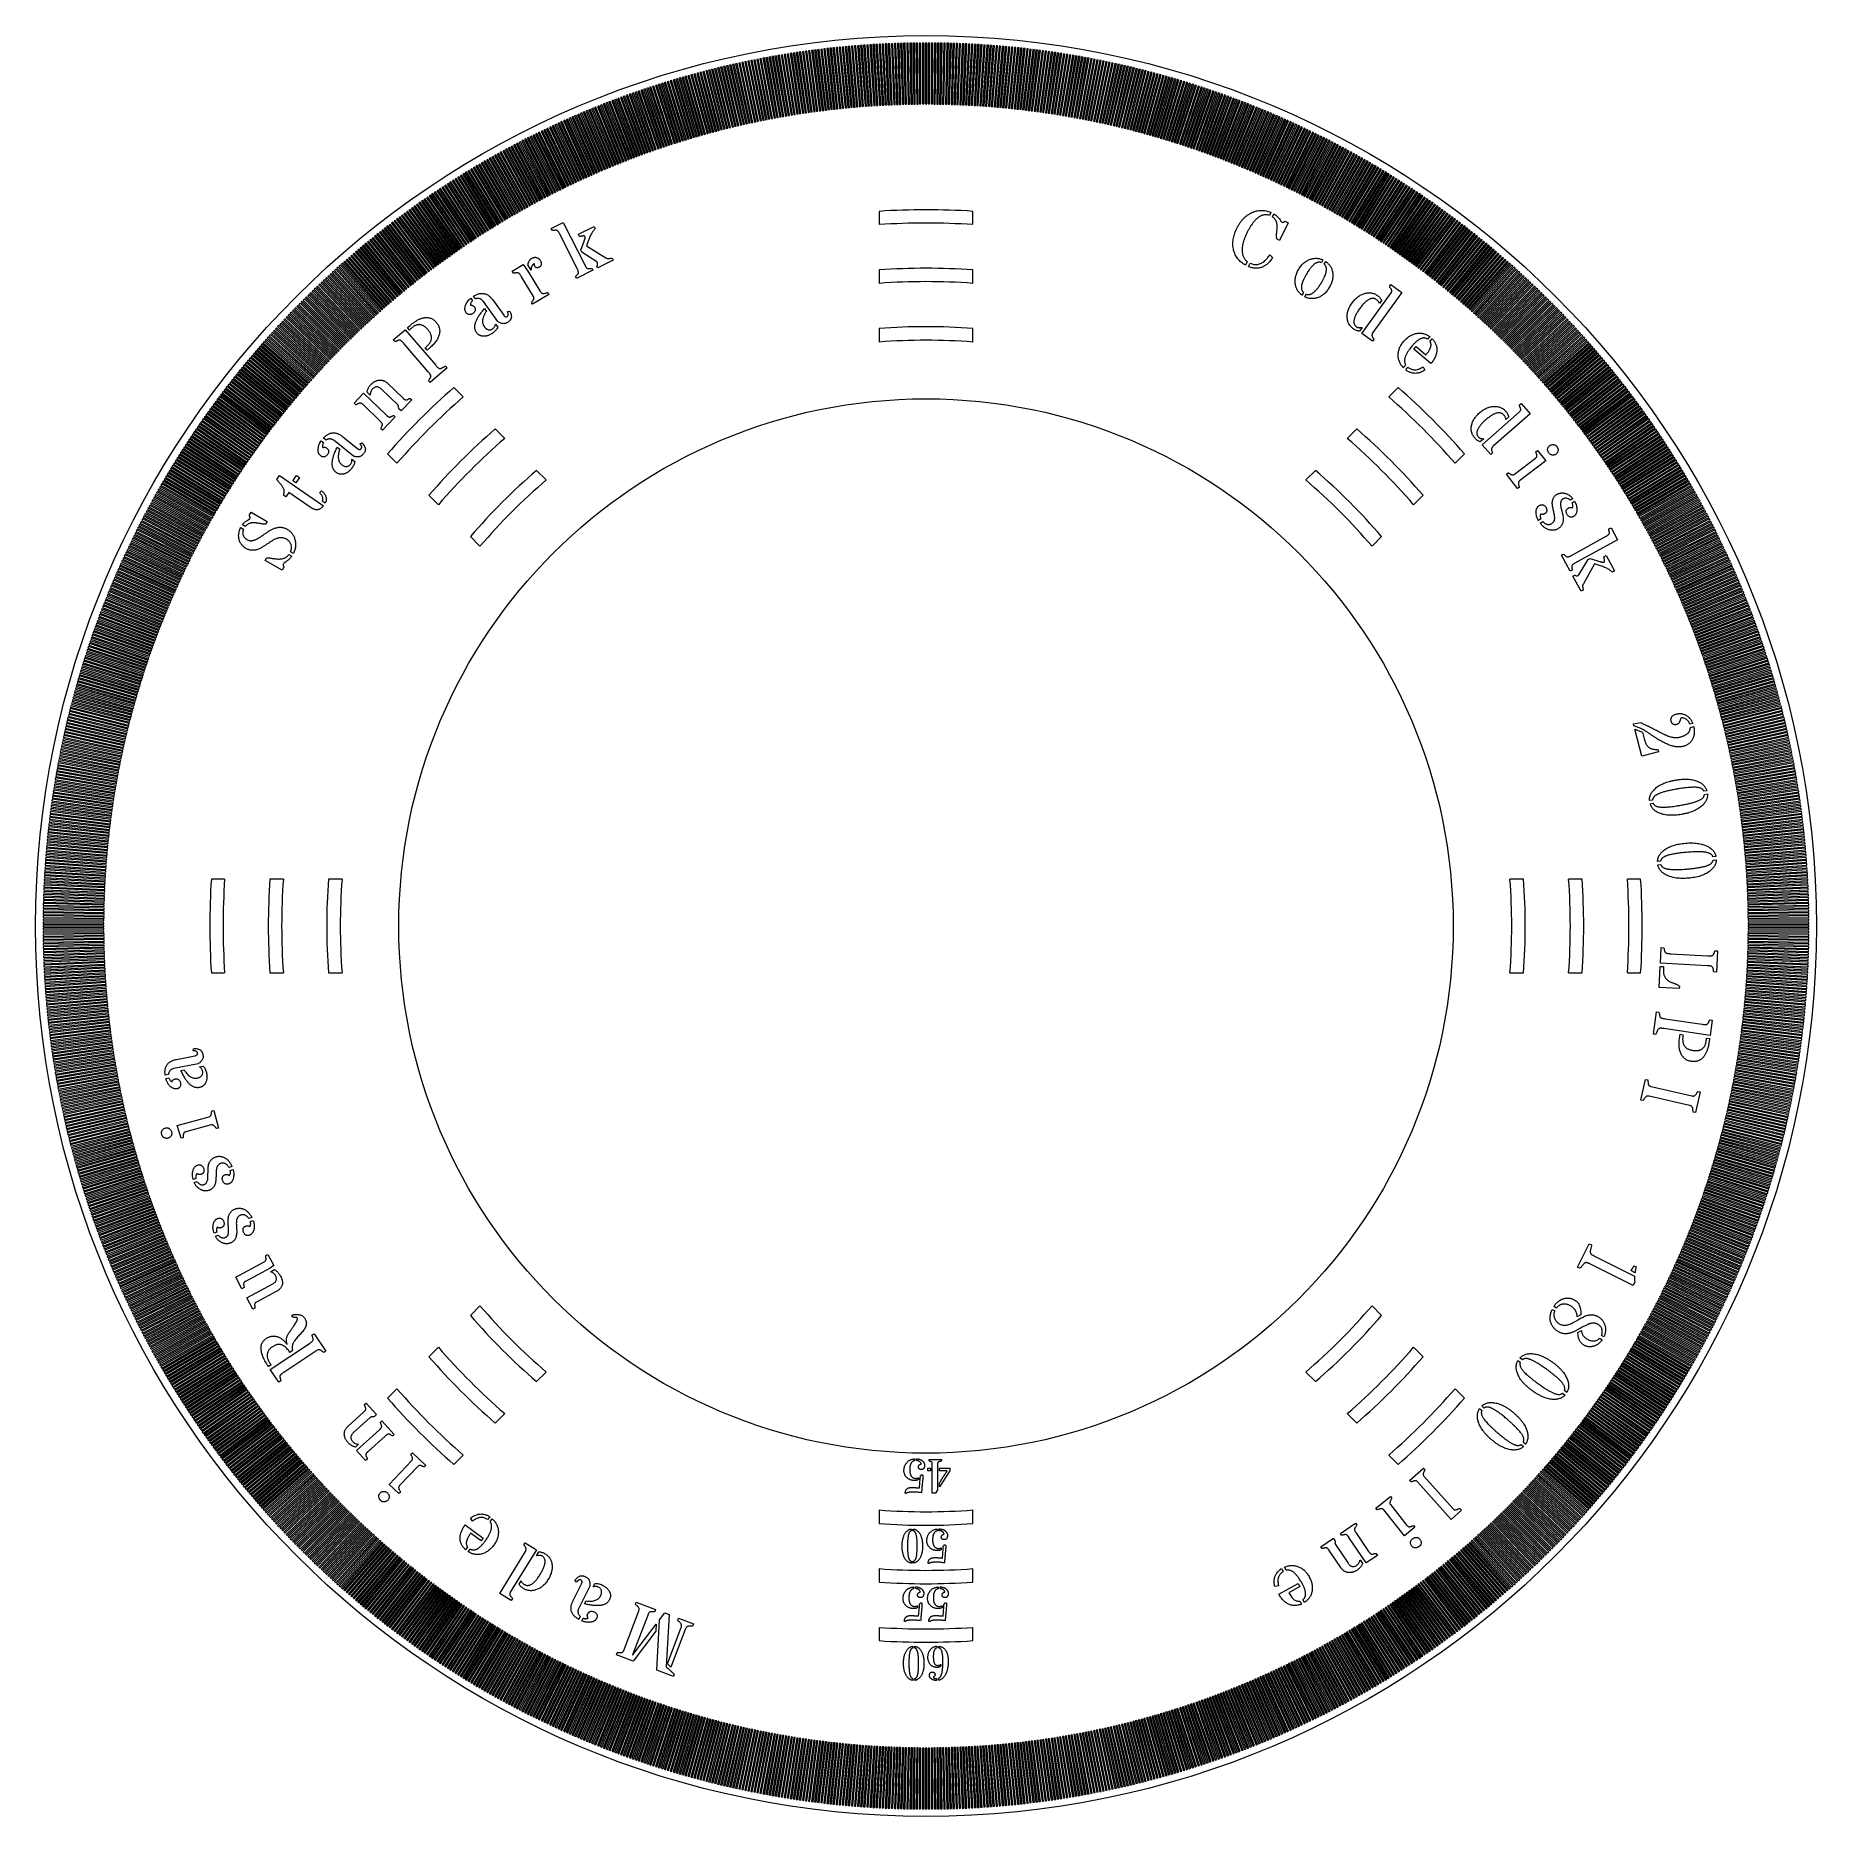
# Model space of a CAD drawing. Header units: millimetres. Extents: x -38 to 38, y -38 to 38.
import ezdxf

# ---------------------------------------------------------------- set-up
doc = ezdxf.new("R2010")
doc.units = ezdxf.units.MM

msp = doc.modelspace()

# ---------------------------------------------------------------- linework, layer by layer
at = {"color": 7, "linetype": 'Continuous', "lineweight": 15}
for p, q in [((-5.732, 37.244), (-5.797, 37.234)), ((-5.337, 34.675), (-5.732, 37.244)), ((-5.602, 37.264), (-5.667, 37.254)), ((-5.667, 37.254), (-5.276, 34.684)), ((-5.216, 34.693), (-5.602, 37.264)), ((-5.472, 37.283), (-5.537, 37.274)), ((-5.537, 37.274), (-5.155, 34.702)), ((-5.095, 34.711), (-5.472, 37.283)), ((-5.342, 37.302), (-5.407, 37.293)), ((-5.407, 37.293), (-5.034, 34.72)), ((-4.974, 34.728), (-5.342, 37.302)), ((-5.212, 37.321), (-5.277, 37.312)), ((-5.277, 37.312), (-4.913, 34.737)), ((-4.852, 34.746), (-5.212, 37.321)), ((-5.082, 37.339), (-5.147, 37.33)), ((-5.147, 37.33), (-4.792, 34.754)), ((-4.731, 34.762), (-5.082, 37.339)), ((-4.951, 37.356), (-5.016, 37.347)), ((-5.016, 37.347), (-4.67, 34.771)), ((-4.61, 34.779), (-4.951, 37.356)), ((-4.821, 37.373), (-4.886, 37.365)), ((-4.886, 37.365), (-4.549, 34.787)), ((-4.488, 34.795), (-4.821, 37.373)), ((-4.69, 37.39), (-4.756, 37.382)), ((-4.756, 37.382), (-4.427, 34.802)), ((-4.367, 34.81), (-4.69, 37.39)), ((-4.56, 37.406), (-4.625, 37.398)), ((-4.625, 37.398), (-4.306, 34.818)), ((-4.245, 34.825), (-4.56, 37.406)), ((-4.429, 37.422), (-4.494, 37.414)), ((-4.494, 37.414), (-4.184, 34.832)), ((-4.124, 34.84), (-4.429, 37.422)), ((-4.298, 37.437), (-4.364, 37.429)), ((-4.364, 37.429), (-4.063, 34.847)), ((-4.002, 34.854), (-4.298, 37.437)), ((-4.168, 37.452), (-4.233, 37.444)), ((-4.233, 37.444), (-3.941, 34.861)), ((-3.88, 34.868), (-4.168, 37.452)), ((-4.037, 37.466), (-4.102, 37.459)), ((-4.102, 37.459), (-3.819, 34.874)), ((-3.758, 34.881), (-4.037, 37.466)), ((-3.906, 37.48), (-3.972, 37.473)), ((-3.972, 37.473), (-3.698, 34.887)), ((-3.637, 34.894), (-3.906, 37.48)), ((-3.775, 37.493), (-3.841, 37.487)), ((-3.841, 37.487), (-3.576, 34.9)), ((-3.515, 34.906), (-3.775, 37.493)), ((-3.644, 37.506), (-3.71, 37.5)), ((-3.71, 37.5), (-3.454, 34.912)), ((-3.393, 34.918), (-3.644, 37.506)), ((-3.514, 37.519), (-3.579, 37.512)), ((-3.579, 37.512), (-3.332, 34.924)), ((-3.271, 34.93), (-3.514, 37.519)), ((-3.383, 37.531), (-3.448, 37.525)), ((-3.448, 37.525), (-3.21, 34.936)), ((-3.149, 34.941), (-3.383, 37.531)), ((-3.252, 37.542), (-3.317, 37.537)), ((-3.317, 37.537), (-3.088, 34.947)), ((-3.027, 34.952), (-3.252, 37.542)), ((-3.12, 37.553), (-3.186, 37.548)), ((-3.186, 37.548), (-2.966, 34.957)), ((-2.905, 34.962), (-3.12, 37.553)), ((-2.989, 37.564), (-3.055, 37.559)), ((-3.055, 37.559), (-2.844, 34.967)), ((-2.783, 34.972), (-2.989, 37.564)), ((-2.858, 37.574), (-2.924, 37.569)), ((-2.924, 37.569), (-2.722, 34.977)), ((-2.661, 34.982), (-2.858, 37.574)), ((-2.727, 37.584), (-2.793, 37.579)), ((-2.793, 37.579), (-2.6, 34.986)), ((-2.539, 34.991), (-2.727, 37.584)), ((-2.596, 37.593), (-2.661, 37.589)), ((-2.661, 37.589), (-2.478, 34.995)), ((-2.417, 34.999), (-2.596, 37.593)), ((-2.465, 37.602), (-2.53, 37.598)), ((-2.53, 37.598), (-2.356, 35.004)), ((-2.295, 35.008), (-2.465, 37.602)), ((-2.333, 37.611), (-2.399, 37.606)), ((-2.399, 37.606), (-2.233, 35.012)), ((-2.172, 35.016), (-2.333, 37.611)), ((-2.202, 37.618), (-2.268, 37.615)), ((-2.268, 37.615), (-2.111, 35.019)), ((-2.05, 35.023), (-2.202, 37.618)), ((-2.071, 37.626), (-2.136, 37.622)), ((-2.136, 37.622), (-1.989, 35.026)), ((-1.928, 35.03), (-2.071, 37.626)), ((-1.939, 37.633), (-2.005, 37.629)), ((-2.005, 37.629), (-1.867, 35.033)), ((-1.806, 35.036), (-1.939, 37.633)), ((-1.808, 37.639), (-1.874, 37.636)), ((-1.874, 37.636), (-1.744, 35.039)), ((-1.683, 35.042), (-1.808, 37.639)), ((-1.677, 37.646), (-1.742, 37.643)), ((-1.742, 37.643), (-1.622, 35.045)), ((-1.561, 35.048), (-1.677, 37.646)), ((-1.545, 37.651), (-1.611, 37.648)), ((-1.611, 37.648), (-1.5, 35.051)), ((-1.439, 35.053), (-1.545, 37.651)), ((-1.414, 37.656), (-1.479, 37.654)), ((-1.479, 37.654), (-1.377, 35.056)), ((-1.316, 35.058), (-1.414, 37.656)), ((-1.282, 37.661), (-1.348, 37.659)), ((-1.348, 37.659), (-1.255, 35.06)), ((-1.194, 35.063), (-1.282, 37.661)), ((-1.151, 37.665), (-1.217, 37.663)), ((-1.217, 37.663), (-1.133, 35.065)), ((-1.071, 35.066), (-1.151, 37.665)), ((-1.019, 37.669), (-1.085, 37.667)), ((-1.085, 37.667), (-1.01, 35.068)), ((-0.949, 35.07), (-1.019, 37.669)), ((-0.888, 37.672), (-0.954, 37.671)), ((-0.954, 37.671), (-0.888, 35.072)), ((-0.827, 35.073), (-0.888, 37.672)), ((-0.756, 37.675), (-0.822, 37.674)), ((-0.822, 37.674), (-0.765, 35.074)), ((-0.704, 35.076), (-0.756, 37.675)), ((-0.625, 37.678), (-0.691, 37.676)), ((-0.691, 37.676), (-0.643, 35.077)), ((-0.582, 35.078), (-0.625, 37.678)), ((-0.493, 37.68), (-0.559, 37.679)), ((-0.559, 37.679), (-0.52, 35.079)), ((-0.459, 35.08), (-0.493, 37.68)), ((-0.362, 37.681), (-0.427, 37.68)), ((-0.427, 37.68), (-0.398, 35.081)), ((-0.337, 35.081), (-0.362, 37.681)), ((-0.296, 37.682), (-0.276, 35.082)), ((-0.23, 37.682), (-0.296, 37.682)), ((-0.214, 35.082), (-0.23, 37.682)), ((-0.099, 37.683), (-0.164, 37.682)), ((-0.164, 37.682), (-0.153, 35.082)), ((-0.092, 35.083), (-0.099, 37.683)), ((-0.033, 37.683), (-0.031, 35.083)), ((0.033, 37.683), (-0.033, 37.683)), ((0.031, 35.083), (0.033, 37.683)), ((0.099, 37.683), (0.092, 35.083)), ((0.164, 37.682), (0.099, 37.683)), ((0.153, 35.082), (0.164, 37.682)), ((0.23, 37.682), (0.214, 35.082)), ((0.296, 37.682), (0.23, 37.682)), ((0.276, 35.082), (0.296, 37.682)), ((0.362, 37.681), (0.337, 35.081)), ((0.427, 37.68), (0.362, 37.681)), ((0.398, 35.081), (0.427, 37.68)), ((0.493, 37.68), (0.459, 35.08)), ((0.559, 37.679), (0.493, 37.68)), ((0.52, 35.079), (0.559, 37.679)), ((0.625, 37.678), (0.582, 35.078)), ((0.691, 37.676), (0.625, 37.678)), ((0.643, 35.077), (0.691, 37.676)), ((0.756, 37.675), (0.704, 35.076)), ((0.822, 37.674), (0.756, 37.675)), ((0.765, 35.074), (0.822, 37.674)), ((0.888, 37.672), (0.827, 35.073)), ((0.954, 37.671), (0.888, 37.672)), ((0.888, 35.072), (0.954, 37.671)), ((1.019, 37.669), (0.949, 35.07)), ((1.01, 35.068), (1.085, 37.667)), ((1.085, 37.667), (1.019, 37.669)), ((1.151, 37.665), (1.071, 35.066)), ((1.133, 35.065), (1.217, 37.663)), ((1.217, 37.663), (1.151, 37.665)), ((1.282, 37.661), (1.194, 35.063)), ((1.255, 35.06), (1.348, 37.659)), ((1.348, 37.659), (1.282, 37.661)), ((1.414, 37.656), (1.316, 35.058)), ((1.377, 35.056), (1.479, 37.654)), ((1.479, 37.654), (1.414, 37.656)), ((1.545, 37.651), (1.439, 35.053)), ((1.5, 35.051), (1.611, 37.648)), ((1.611, 37.648), (1.545, 37.651)), ((1.677, 37.646), (1.561, 35.048)), ((1.622, 35.045), (1.742, 37.643)), ((1.742, 37.643), (1.677, 37.646)), ((1.808, 37.639), (1.683, 35.042)), ((1.744, 35.039), (1.874, 37.636)), ((1.939, 37.633), (1.806, 35.036)), ((1.874, 37.636), (1.808, 37.639)), ((1.867, 35.033), (2.005, 37.629)), ((2.071, 37.626), (1.928, 35.03)), ((2.005, 37.629), (1.939, 37.633)), ((1.989, 35.026), (2.136, 37.622)), ((2.202, 37.618), (2.05, 35.023)), ((2.136, 37.622), (2.071, 37.626)), ((2.111, 35.019), (2.268, 37.615)), ((2.333, 37.611), (2.172, 35.016)), ((2.268, 37.615), (2.202, 37.618)), ((2.233, 35.012), (2.399, 37.606)), ((2.465, 37.602), (2.295, 35.008)), ((2.399, 37.606), (2.333, 37.611)), ((2.356, 35.004), (2.53, 37.598)), ((2.596, 37.593), (2.417, 34.999)), ((2.53, 37.598), (2.465, 37.602)), ((2.478, 34.995), (2.661, 37.589)), ((2.727, 37.584), (2.539, 34.991)), ((2.661, 37.589), (2.596, 37.593)), ((2.6, 34.986), (2.793, 37.579)), ((2.858, 37.574), (2.661, 34.982)), ((2.722, 34.977), (2.924, 37.569)), ((2.793, 37.579), (2.727, 37.584)), ((2.989, 37.564), (2.783, 34.972)), ((2.844, 34.967), (3.055, 37.559)), ((2.924, 37.569), (2.858, 37.574)), ((3.12, 37.553), (2.905, 34.962)), ((2.966, 34.957), (3.186, 37.548)), ((3.055, 37.559), (2.989, 37.564)), ((3.252, 37.542), (3.027, 34.952)), ((3.088, 34.947), (3.317, 37.537)), ((3.186, 37.548), (3.12, 37.553)), ((3.383, 37.531), (3.149, 34.941)), ((3.21, 34.936), (3.448, 37.525)), ((3.317, 37.537), (3.252, 37.542)), ((3.514, 37.519), (3.271, 34.93)), ((3.332, 34.924), (3.579, 37.512)), ((3.448, 37.525), (3.383, 37.531)), ((3.644, 37.506), (3.393, 34.918)), ((3.454, 34.912), (3.71, 37.5)), ((3.579, 37.512), (3.514, 37.519)), ((3.775, 37.493), (3.515, 34.906)), ((3.576, 34.9), (3.841, 37.487)), ((3.906, 37.48), (3.637, 34.894)), ((3.71, 37.5), (3.644, 37.506)), ((3.698, 34.887), (3.972, 37.473)), ((4.037, 37.466), (3.758, 34.881)), ((3.841, 37.487), (3.775, 37.493)), ((3.819, 34.874), (4.102, 37.459)), ((4.168, 37.452), (3.88, 34.868)), ((3.972, 37.473), (3.906, 37.48)), ((3.941, 34.861), (4.233, 37.444)), ((4.298, 37.437), (4.002, 34.854)), ((4.102, 37.459), (4.037, 37.466)), ((4.063, 34.847), (4.364, 37.429)), ((4.429, 37.422), (4.124, 34.84)), ((4.233, 37.444), (4.168, 37.452)), ((4.184, 34.832), (4.494, 37.414)), ((4.56, 37.406), (4.245, 34.825)), ((4.364, 37.429), (4.298, 37.437)), ((4.306, 34.818), (4.625, 37.398)), ((4.69, 37.39), (4.367, 34.81)), ((4.427, 34.802), (4.756, 37.382)), ((4.494, 37.414), (4.429, 37.422)), ((4.821, 37.373), (4.488, 34.795)), ((4.549, 34.787), (4.886, 37.365)), ((4.625, 37.398), (4.56, 37.406)), ((4.951, 37.356), (4.61, 34.779)), ((4.67, 34.771), (5.016, 37.347)), ((4.756, 37.382), (4.69, 37.39)), ((5.082, 37.339), (4.731, 34.762)), ((4.792, 34.754), (5.147, 37.33)), ((4.886, 37.365), (4.821, 37.373)), ((5.212, 37.321), (4.852, 34.746)), ((4.913, 34.737), (5.277, 37.312)), ((5.016, 37.347), (4.951, 37.356)), ((5.342, 37.302), (4.974, 34.728)), ((5.034, 34.72), (5.407, 37.293)), ((5.147, 37.33), (5.082, 37.339)), ((5.472, 37.283), (5.095, 34.711)), ((5.155, 34.702), (5.537, 37.274)), ((5.277, 37.312), (5.212, 37.321)), ((5.602, 37.264), (5.216, 34.693)), ((5.276, 34.684), (5.667, 37.254)), ((5.732, 37.244), (5.337, 34.675)), ((5.407, 37.293), (5.342, 37.302)), ((5.537, 37.274), (5.472, 37.283)), ((5.667, 37.254), (5.602, 37.264)), ((5.797, 37.234), (5.732, 37.244)), ((-9.339, 36.507), (-9.403, 36.491)), ((-9.403, 36.491), (-8.754, 33.973)), ((-8.695, 33.988), (-9.339, 36.507)), ((-9.212, 36.539), (-9.276, 36.523)), ((-9.276, 36.523), (-8.636, 34.003)), ((-8.576, 34.018), (-9.212, 36.539)), ((-9.084, 36.571), (-9.148, 36.556)), ((-9.148, 36.556), (-8.517, 34.033)), ((-8.458, 34.048), (-9.084, 36.571)), ((-8.957, 36.603), (-9.021, 36.587)), ((-9.021, 36.587), (-8.398, 34.063)), ((-8.339, 34.077), (-8.957, 36.603)), ((-8.829, 36.634), (-8.893, 36.618)), ((-8.893, 36.618), (-8.279, 34.092)), ((-8.22, 34.106), (-8.829, 36.634)), ((-8.701, 36.665), (-8.765, 36.649)), ((-8.765, 36.649), (-8.16, 34.121)), ((-8.101, 34.135), (-8.701, 36.665)), ((-8.573, 36.695), (-8.637, 36.68)), ((-8.637, 36.68), (-8.041, 34.149)), ((-7.981, 34.163), (-8.573, 36.695)), ((-8.445, 36.724), (-8.509, 36.71)), ((-8.509, 36.71), (-7.922, 34.177)), ((-7.862, 34.191), (-8.445, 36.724)), ((-8.317, 36.754), (-8.381, 36.739)), ((-8.381, 36.739), (-7.802, 34.204)), ((-7.743, 34.218), (-8.317, 36.754)), ((-8.188, 36.782), (-8.252, 36.768)), ((-8.252, 36.768), (-7.683, 34.231)), ((-7.623, 34.245), (-8.188, 36.782)), ((-8.06, 36.811), (-8.124, 36.797)), ((-8.124, 36.797), (-7.563, 34.258)), ((-7.504, 34.271), (-8.06, 36.811)), ((-7.931, 36.839), (-7.995, 36.825)), ((-7.995, 36.825), (-7.444, 34.284)), ((-7.384, 34.297), (-7.931, 36.839)), ((-7.803, 36.866), (-7.867, 36.853)), ((-7.867, 36.853), (-7.324, 34.31)), ((-7.264, 34.323), (-7.803, 36.866)), ((-7.674, 36.893), (-7.738, 36.88)), ((-7.738, 36.88), (-7.204, 34.335)), ((-7.144, 34.348), (-7.674, 36.893)), ((-7.545, 36.92), (-7.609, 36.907)), ((-7.609, 36.907), (-7.084, 34.36)), ((-7.024, 34.372), (-7.545, 36.92)), ((-7.416, 36.946), (-7.481, 36.933)), ((-7.481, 36.933), (-6.964, 34.385)), ((-6.904, 34.397), (-7.416, 36.946)), ((-7.287, 36.972), (-7.352, 36.959)), ((-7.352, 36.959), (-6.844, 34.409)), ((-6.784, 34.421), (-7.287, 36.972)), ((-7.158, 36.997), (-7.222, 36.984)), ((-7.222, 36.984), (-6.724, 34.432)), ((-6.664, 34.444), (-7.158, 36.997)), ((-7.029, 37.022), (-7.093, 37.009)), ((-7.093, 37.009), (-6.604, 34.456)), ((-6.544, 34.467), (-7.029, 37.022)), ((-6.899, 37.046), (-6.964, 37.034)), ((-6.964, 37.034), (-6.484, 34.478)), ((-6.423, 34.49), (-6.899, 37.046)), ((-6.77, 37.07), (-6.835, 37.058)), ((-6.835, 37.058), (-6.363, 34.501)), ((-6.303, 34.512), (-6.77, 37.07)), ((-6.641, 37.093), (-6.705, 37.081)), ((-6.705, 37.081), (-6.243, 34.523)), ((-6.182, 34.534), (-6.641, 37.093)), ((-6.511, 37.116), (-6.576, 37.105)), ((-6.576, 37.105), (-6.122, 34.545)), ((-6.062, 34.555), (-6.511, 37.116)), ((-6.382, 37.139), (-6.446, 37.127)), ((-6.446, 37.127), (-6.002, 34.566)), ((-5.941, 34.576), (-6.382, 37.139)), ((-6.252, 37.161), (-6.317, 37.15)), ((-6.317, 37.15), (-5.881, 34.586)), ((-5.821, 34.597), (-6.252, 37.161)), ((-6.122, 37.182), (-6.187, 37.171)), ((-6.187, 37.171), (-5.76, 34.607)), ((-5.7, 34.617), (-6.122, 37.182)), ((-5.992, 37.203), (-6.057, 37.193)), ((-6.057, 37.193), (-5.639, 34.627)), ((-5.579, 34.636), (-5.992, 37.203)), ((-5.862, 37.224), (-5.927, 37.214)), ((-5.927, 37.214), (-5.518, 34.646)), ((-5.458, 34.656), (-5.862, 37.224)), ((-5.797, 37.234), (-5.397, 34.665)), ((5.397, 34.665), (5.797, 37.234)), ((5.862, 37.224), (5.458, 34.656)), ((5.518, 34.646), (5.927, 37.214)), ((5.992, 37.203), (5.579, 34.636)), ((5.639, 34.627), (6.057, 37.193)), ((6.122, 37.182), (5.7, 34.617)), ((5.76, 34.607), (6.187, 37.171)), ((6.252, 37.161), (5.821, 34.597)), ((5.927, 37.214), (5.862, 37.224)), ((5.881, 34.586), (6.317, 37.15)), ((6.382, 37.139), (5.941, 34.576)), ((6.057, 37.193), (5.992, 37.203)), ((6.002, 34.566), (6.446, 37.127)), ((6.511, 37.116), (6.062, 34.555)), ((6.187, 37.171), (6.122, 37.182)), ((6.122, 34.545), (6.576, 37.105)), ((6.641, 37.093), (6.182, 34.534)), ((6.243, 34.523), (6.705, 37.081)), ((6.317, 37.15), (6.252, 37.161)), ((6.77, 37.07), (6.303, 34.512)), ((6.363, 34.501), (6.835, 37.058)), ((6.446, 37.127), (6.382, 37.139)), ((6.899, 37.046), (6.423, 34.49)), ((6.484, 34.478), (6.964, 37.034)), ((6.576, 37.105), (6.511, 37.116)), ((7.029, 37.022), (6.544, 34.467)), ((6.604, 34.456), (7.093, 37.009)), ((6.705, 37.081), (6.641, 37.093)), ((7.158, 36.997), (6.664, 34.444)), ((6.724, 34.432), (7.222, 36.984)), ((6.835, 37.058), (6.77, 37.07)), ((7.287, 36.972), (6.784, 34.421)), ((6.844, 34.409), (7.352, 36.959)), ((6.964, 37.034), (6.899, 37.046)), ((7.416, 36.946), (6.904, 34.397)), ((6.964, 34.385), (7.481, 36.933)), ((7.545, 36.92), (7.024, 34.372)), ((7.093, 37.009), (7.029, 37.022)), ((7.084, 34.36), (7.609, 36.907)), ((7.674, 36.893), (7.144, 34.348)), ((7.222, 36.984), (7.158, 36.997)), ((7.204, 34.335), (7.738, 36.88)), ((7.803, 36.866), (7.264, 34.323)), ((7.352, 36.959), (7.287, 36.972)), ((7.324, 34.31), (7.867, 36.853)), ((7.931, 36.839), (7.384, 34.297)), ((7.481, 36.933), (7.416, 36.946)), ((7.444, 34.284), (7.995, 36.825)), ((8.06, 36.811), (7.504, 34.271)), ((7.609, 36.907), (7.545, 36.92)), ((7.563, 34.258), (8.124, 36.797)), ((8.188, 36.782), (7.623, 34.245)), ((7.738, 36.88), (7.674, 36.893)), ((7.683, 34.231), (8.252, 36.768)), ((8.317, 36.754), (7.743, 34.218)), ((7.802, 34.204), (8.381, 36.739)), ((7.867, 36.853), (7.803, 36.866)), ((8.445, 36.724), (7.862, 34.191)), ((7.922, 34.177), (8.509, 36.71)), ((7.995, 36.825), (7.931, 36.839)), ((8.573, 36.695), (7.981, 34.163)), ((8.041, 34.149), (8.637, 36.68)), ((8.124, 36.797), (8.06, 36.811)), ((8.701, 36.665), (8.101, 34.135)), ((8.16, 34.121), (8.765, 36.649)), ((8.252, 36.768), (8.188, 36.782)), ((8.829, 36.634), (8.22, 34.106)), ((8.279, 34.092), (8.893, 36.618)), ((8.381, 36.739), (8.317, 36.754)), ((8.957, 36.603), (8.339, 34.077)), ((8.398, 34.063), (9.021, 36.587)), ((8.509, 36.71), (8.445, 36.724)), ((9.084, 36.571), (8.458, 34.048)), ((8.517, 34.033), (9.148, 36.556)), ((8.637, 36.68), (8.573, 36.695)), ((9.212, 36.539), (8.576, 34.018)), ((8.636, 34.003), (9.276, 36.523)), ((9.339, 36.507), (8.695, 33.988)), ((8.765, 36.649), (8.701, 36.665)), ((8.754, 33.973), (9.403, 36.491)), ((8.893, 36.618), (8.829, 36.634)), ((9.021, 36.587), (8.957, 36.603)), ((9.148, 36.556), (9.084, 36.571)), ((9.276, 36.523), (9.212, 36.539)), ((9.403, 36.491), (9.339, 36.507)), ((-11.988, 35.725), (-12.05, 35.704)), ((-11.161, 33.26), (-11.988, 35.725)), ((-11.863, 35.767), (-11.926, 35.746)), ((-11.926, 35.746), (-11.103, 33.28)), ((-11.045, 33.299), (-11.863, 35.767)), ((-11.738, 35.808), (-11.801, 35.787)), ((-11.801, 35.787), (-10.987, 33.318)), ((-10.929, 33.337), (-11.738, 35.808)), ((-11.613, 35.849), (-11.676, 35.828)), ((-11.676, 35.828), (-10.87, 33.356)), ((-10.812, 33.375), (-11.613, 35.849)), ((-11.488, 35.889), (-11.551, 35.869)), ((-11.551, 35.869), (-10.754, 33.394)), ((-10.695, 33.413), (-11.488, 35.889)), ((-11.363, 35.929), (-11.425, 35.909)), ((-11.425, 35.909), (-10.637, 33.431)), ((-10.579, 33.45), (-11.363, 35.929)), ((-11.237, 35.968), (-11.3, 35.949)), ((-11.3, 35.949), (-10.52, 33.468)), ((-10.462, 33.487), (-11.237, 35.968)), ((-11.112, 36.007), (-11.175, 35.988)), ((-11.175, 35.988), (-10.404, 33.505)), ((-10.345, 33.523), (-11.112, 36.007)), ((-10.986, 36.046), (-11.049, 36.027)), ((-11.049, 36.027), (-10.286, 33.541)), ((-10.228, 33.559), (-10.986, 36.046)), ((-10.86, 36.084), (-10.923, 36.065)), ((-10.923, 36.065), (-10.169, 33.577)), ((-10.111, 33.594), (-10.86, 36.084)), ((-10.734, 36.122), (-10.797, 36.103)), ((-10.797, 36.103), (-10.052, 33.612)), ((-9.993, 33.629), (-10.734, 36.122)), ((-10.608, 36.159), (-10.671, 36.14)), ((-10.671, 36.14), (-9.935, 33.647)), ((-9.876, 33.664), (-10.608, 36.159)), ((-10.482, 36.196), (-10.545, 36.177)), ((-10.545, 36.177), (-9.817, 33.681)), ((-9.758, 33.698), (-10.482, 36.196)), ((-10.355, 36.232), (-10.418, 36.214)), ((-10.418, 36.214), (-9.7, 33.715)), ((-9.641, 33.732), (-10.355, 36.232)), ((-10.229, 36.268), (-10.292, 36.25)), ((-10.292, 36.25), (-9.582, 33.749)), ((-9.523, 33.766), (-10.229, 36.268)), ((-10.102, 36.304), (-10.165, 36.286)), ((-10.165, 36.286), (-9.464, 33.782)), ((-9.405, 33.799), (-10.102, 36.304)), ((-9.975, 36.339), (-10.039, 36.321)), ((-10.039, 36.321), (-9.346, 33.815)), ((-9.287, 33.831), (-9.975, 36.339)), ((-9.848, 36.373), (-9.912, 36.356)), ((-9.912, 36.356), (-9.228, 33.847)), ((-9.169, 33.864), (-9.848, 36.373)), ((-9.721, 36.407), (-9.785, 36.39)), ((-9.785, 36.39), (-9.11, 33.879)), ((-9.051, 33.895), (-9.721, 36.407)), ((-9.594, 36.441), (-9.658, 36.424)), ((-9.658, 36.424), (-8.991, 33.911)), ((-8.932, 33.927), (-9.594, 36.441)), ((-9.467, 36.474), (-9.531, 36.458)), ((-9.531, 36.458), (-8.873, 33.942)), ((-8.814, 33.958), (-9.467, 36.474)), ((9.467, 36.474), (8.814, 33.958)), ((8.873, 33.942), (9.531, 36.458)), ((9.594, 36.441), (8.932, 33.927)), ((8.991, 33.911), (9.658, 36.424)), ((9.721, 36.407), (9.051, 33.895)), ((9.11, 33.879), (9.785, 36.39)), ((9.848, 36.373), (9.169, 33.864)), ((9.228, 33.847), (9.912, 36.356)), ((9.975, 36.339), (9.287, 33.831)), ((9.346, 33.815), (10.039, 36.321)), ((10.102, 36.304), (9.405, 33.799)), ((9.464, 33.782), (10.165, 36.286)), ((9.531, 36.458), (9.467, 36.474)), ((10.229, 36.268), (9.523, 33.766)), ((9.582, 33.749), (10.292, 36.25)), ((9.658, 36.424), (9.594, 36.441)), ((10.355, 36.232), (9.641, 33.732)), ((9.7, 33.715), (10.418, 36.214)), ((9.785, 36.39), (9.721, 36.407)), ((10.482, 36.196), (9.758, 33.698)), ((9.817, 33.681), (10.545, 36.177)), ((9.912, 36.356), (9.848, 36.373)), ((10.608, 36.159), (9.876, 33.664)), ((9.935, 33.647), (10.671, 36.14)), ((10.039, 36.321), (9.975, 36.339)), ((10.734, 36.122), (9.993, 33.629)), ((10.052, 33.612), (10.797, 36.103)), ((10.165, 36.286), (10.102, 36.304)), ((10.86, 36.084), (10.111, 33.594)), ((10.169, 33.577), (10.923, 36.065)), ((10.986, 36.046), (10.228, 33.559)), ((10.292, 36.25), (10.229, 36.268)), ((10.286, 33.541), (11.049, 36.027)), ((11.112, 36.007), (10.345, 33.523)), ((10.418, 36.214), (10.355, 36.232)), ((10.404, 33.505), (11.175, 35.988)), ((11.237, 35.968), (10.462, 33.487)), ((10.545, 36.177), (10.482, 36.196)), ((10.52, 33.468), (11.3, 35.949)), ((11.363, 35.929), (10.579, 33.45)), ((10.671, 36.14), (10.608, 36.159)), ((10.637, 33.431), (11.425, 35.909)), ((11.488, 35.889), (10.695, 33.413)), ((10.797, 36.103), (10.734, 36.122)), ((10.754, 33.394), (11.551, 35.869)), ((11.613, 35.849), (10.812, 33.375)), ((10.923, 36.065), (10.86, 36.084)), ((10.87, 33.356), (11.676, 35.828)), ((11.738, 35.808), (10.929, 33.337)), ((11.049, 36.027), (10.986, 36.046)), ((10.987, 33.318), (11.801, 35.787)), ((11.863, 35.767), (11.045, 33.299)), ((11.103, 33.28), (11.926, 35.746)), ((11.175, 35.988), (11.112, 36.007)), ((11.988, 35.725), (11.161, 33.26)), ((11.3, 35.949), (11.237, 35.968)), ((11.425, 35.909), (11.363, 35.929)), ((11.551, 35.869), (11.488, 35.889)), ((11.676, 35.828), (11.613, 35.849)), ((11.801, 35.787), (11.738, 35.808)), ((11.926, 35.746), (11.863, 35.767)), ((12.05, 35.704), (11.988, 35.725)), ((-13.964, 35), (-14.025, 34.976)), ((-14.025, 34.976), (-13.057, 32.563)), ((-13, 32.585), (-13.964, 35)), ((-13.841, 35.049), (-13.903, 35.024)), ((-13.903, 35.024), (-12.943, 32.608)), ((-12.886, 32.63), (-13.841, 35.049)), ((-13.719, 35.097), (-13.78, 35.073)), ((-13.78, 35.073), (-12.829, 32.653)), ((-12.772, 32.675), (-13.719, 35.097)), ((-13.596, 35.144), (-13.658, 35.121)), ((-13.658, 35.121), (-12.715, 32.697)), ((-12.658, 32.72), (-13.596, 35.144)), ((-13.474, 35.192), (-13.535, 35.168)), ((-13.535, 35.168), (-12.601, 32.742)), ((-12.544, 32.764), (-13.474, 35.192)), ((-13.351, 35.239), (-13.412, 35.215)), ((-13.412, 35.215), (-12.487, 32.785)), ((-12.43, 32.807), (-13.351, 35.239)), ((-13.228, 35.285), (-13.289, 35.262)), ((-13.289, 35.262), (-12.372, 32.829)), ((-12.315, 32.85), (-13.228, 35.285)), ((-13.104, 35.331), (-13.166, 35.308)), ((-13.166, 35.308), (-12.258, 32.872)), ((-12.2, 32.893), (-13.104, 35.331)), ((-12.981, 35.376), (-13.043, 35.354)), ((-13.043, 35.354), (-12.143, 32.914)), ((-12.085, 32.936), (-12.981, 35.376)), ((-12.857, 35.422), (-12.919, 35.399)), ((-12.919, 35.399), (-12.028, 32.957)), ((-11.97, 32.978), (-12.857, 35.422)), ((-12.734, 35.466), (-12.796, 35.444)), ((-12.796, 35.444), (-11.913, 32.998)), ((-11.855, 33.019), (-12.734, 35.466)), ((-12.61, 35.51), (-12.672, 35.488)), ((-12.672, 35.488), (-11.797, 33.04)), ((-11.74, 33.06), (-12.61, 35.51)), ((-12.486, 35.554), (-12.548, 35.532)), ((-12.548, 35.532), (-11.682, 33.081)), ((-11.624, 33.101), (-12.486, 35.554)), ((-12.362, 35.598), (-12.424, 35.576)), ((-12.424, 35.576), (-11.566, 33.121)), ((-11.509, 33.141), (-12.362, 35.598)), ((-12.237, 35.64), (-12.299, 35.619)), ((-12.299, 35.619), (-11.451, 33.161)), ((-11.393, 33.181), (-12.237, 35.64)), ((-12.113, 35.683), (-12.175, 35.662)), ((-12.175, 35.662), (-11.335, 33.201)), ((-11.277, 33.221), (-12.113, 35.683)), ((-12.05, 35.704), (-11.219, 33.241)), ((-2.966, 34.957), (-2.905, 34.962)), ((-2.844, 34.967), (-2.783, 34.972)), ((-2.722, 34.977), (-2.661, 34.982)), ((-2.6, 34.986), (-2.539, 34.991)), ((-2.478, 34.995), (-2.417, 34.999)), ((-2.356, 35.004), (-2.295, 35.008)), ((-2.233, 35.012), (-2.172, 35.016)), ((-2.111, 35.019), (-2.05, 35.023)), ((-1.989, 35.026), (-1.928, 35.03)), ((-1.867, 35.033), (-1.806, 35.036)), ((-1.744, 35.039), (-1.683, 35.042)), ((-1.622, 35.045), (-1.561, 35.048)), ((-1.5, 35.051), (-1.439, 35.053)), ((-1.377, 35.056), (-1.316, 35.058)), ((-1.255, 35.06), (-1.194, 35.063)), ((-1.133, 35.065), (-1.071, 35.066)), ((-1.01, 35.068), (-0.949, 35.07)), ((-0.888, 35.072), (-0.827, 35.073)), ((-0.765, 35.074), (-0.704, 35.076)), ((-0.643, 35.077), (-0.582, 35.078)), ((-0.52, 35.079), (-0.459, 35.08)), ((-0.398, 35.081), (-0.337, 35.081)), ((-0.276, 35.082), (-0.214, 35.082)), ((-0.153, 35.082), (-0.092, 35.083)), ((-0.031, 35.083), (0.031, 35.083)), ((0.092, 35.083), (0.153, 35.082)), ((0.214, 35.082), (0.276, 35.082)), ((0.337, 35.081), (0.398, 35.081)), ((0.459, 35.08), (0.52, 35.079)), ((0.582, 35.078), (0.643, 35.077)), ((0.704, 35.076), (0.765, 35.074)), ((0.827, 35.073), (0.888, 35.072)), ((0.949, 35.07), (1.01, 35.068)), ((1.071, 35.066), (1.133, 35.065)), ((1.194, 35.063), (1.255, 35.06)), ((1.316, 35.058), (1.377, 35.056)), ((1.439, 35.053), (1.5, 35.051)), ((1.561, 35.048), (1.622, 35.045)), ((1.683, 35.042), (1.744, 35.039)), ((1.806, 35.036), (1.867, 35.033)), ((1.928, 35.03), (1.989, 35.026)), ((2.05, 35.023), (2.111, 35.019)), ((2.172, 35.016), (2.233, 35.012)), ((2.295, 35.008), (2.356, 35.004)), ((2.417, 34.999), (2.478, 34.995)), ((2.539, 34.991), (2.6, 34.986)), ((2.661, 34.982), (2.722, 34.977)), ((2.783, 34.972), (2.844, 34.967)), ((2.905, 34.962), (2.966, 34.957)), ((11.219, 33.241), (12.05, 35.704)), ((12.113, 35.683), (11.277, 33.221)), ((11.335, 33.201), (12.175, 35.662)), ((12.237, 35.64), (11.393, 33.181)), ((11.451, 33.161), (12.299, 35.619)), ((12.362, 35.598), (11.509, 33.141)), ((11.566, 33.121), (12.424, 35.576)), ((12.486, 35.554), (11.624, 33.101)), ((11.682, 33.081), (12.548, 35.532)), ((12.61, 35.51), (11.74, 33.06)), ((11.797, 33.04), (12.672, 35.488)), ((12.734, 35.466), (11.855, 33.019)), ((11.913, 32.998), (12.796, 35.444)), ((12.857, 35.422), (11.97, 32.978)), ((12.028, 32.957), (12.919, 35.399)), ((12.981, 35.376), (12.085, 32.936)), ((12.175, 35.662), (12.113, 35.683)), ((12.143, 32.914), (13.043, 35.354)), ((13.104, 35.331), (12.2, 32.893)), ((12.299, 35.619), (12.237, 35.64)), ((12.258, 32.872), (13.166, 35.308)), ((13.228, 35.285), (12.315, 32.85)), ((12.424, 35.576), (12.362, 35.598)), ((12.372, 32.829), (13.289, 35.262)), ((13.351, 35.239), (12.43, 32.807)), ((12.548, 35.532), (12.486, 35.554)), ((12.487, 32.785), (13.412, 35.215)), ((13.474, 35.192), (12.544, 32.764)), ((12.601, 32.742), (13.535, 35.168)), ((12.672, 35.488), (12.61, 35.51)), ((13.596, 35.144), (12.658, 32.72)), ((12.715, 32.697), (13.658, 35.121)), ((12.796, 35.444), (12.734, 35.466)), ((13.719, 35.097), (12.772, 32.675)), ((12.829, 32.653), (13.78, 35.073)), ((12.919, 35.399), (12.857, 35.422)), ((13.841, 35.049), (12.886, 32.63)), ((12.943, 32.608), (13.903, 35.024)), ((13.043, 35.354), (12.981, 35.376)), ((13.964, 35), (13, 32.585)), ((13.057, 32.563), (14.025, 34.976)), ((13.166, 35.308), (13.104, 35.331)), ((13.289, 35.262), (13.228, 35.285)), ((13.412, 35.215), (13.351, 35.239)), ((13.535, 35.168), (13.474, 35.192)), ((13.658, 35.121), (13.596, 35.144)), ((13.78, 35.073), (13.719, 35.097)), ((13.903, 35.024), (13.841, 35.049)), ((14.025, 34.976), (13.964, 35)), ((-15.776, 34.221), (-15.836, 34.194)), ((-14.688, 31.86), (-15.776, 34.221)), ((-15.657, 34.276), (-15.717, 34.249)), ((-15.717, 34.249), (-14.632, 31.886)), ((-14.576, 31.911), (-15.657, 34.276)), ((-15.537, 34.331), (-15.597, 34.304)), ((-15.597, 34.304), (-14.521, 31.937)), ((-14.465, 31.962), (-15.537, 34.331)), ((-15.417, 34.385), (-15.477, 34.358)), ((-15.477, 34.358), (-14.409, 31.987)), ((-14.353, 32.012), (-15.417, 34.385)), ((-15.297, 34.438), (-15.357, 34.412)), ((-15.357, 34.412), (-14.297, 32.037)), ((-14.241, 32.062), (-15.297, 34.438)), ((-15.177, 34.492), (-15.237, 34.465)), ((-15.237, 34.465), (-14.186, 32.087)), ((-14.129, 32.112), (-15.177, 34.492)), ((-15.056, 34.544), (-15.116, 34.518)), ((-15.116, 34.518), (-14.073, 32.136)), ((-14.017, 32.161), (-15.056, 34.544)), ((-14.935, 34.597), (-14.996, 34.571)), ((-14.996, 34.571), (-13.961, 32.185)), ((-13.905, 32.21), (-14.935, 34.597)), ((-14.815, 34.649), (-14.875, 34.623)), ((-14.875, 34.623), (-13.849, 32.234)), ((-13.792, 32.258), (-14.815, 34.649)), ((-14.694, 34.7), (-14.754, 34.674)), ((-14.754, 34.674), (-13.736, 32.282)), ((-13.68, 32.306), (-14.694, 34.7)), ((-14.572, 34.751), (-14.633, 34.726)), ((-14.633, 34.726), (-13.623, 32.33)), ((-13.567, 32.353), (-14.572, 34.751)), ((-14.451, 34.802), (-14.512, 34.777)), ((-14.512, 34.777), (-13.51, 32.377)), ((-13.454, 32.401), (-14.451, 34.802)), ((-14.329, 34.852), (-14.39, 34.827)), ((-14.39, 34.827), (-13.397, 32.424)), ((-13.341, 32.447), (-14.329, 34.852)), ((-14.208, 34.902), (-14.269, 34.877)), ((-14.269, 34.877), (-13.284, 32.471)), ((-13.227, 32.494), (-14.208, 34.902)), ((-14.086, 34.951), (-14.147, 34.927)), ((-14.147, 34.927), (-13.171, 32.517)), ((-13.114, 32.54), (-14.086, 34.951)), ((-7.802, 34.204), (-7.743, 34.218)), ((-7.683, 34.231), (-7.623, 34.245)), ((-7.563, 34.258), (-7.504, 34.271)), ((-7.444, 34.284), (-7.384, 34.297)), ((-7.324, 34.31), (-7.264, 34.323)), ((-7.204, 34.335), (-7.144, 34.348)), ((-7.084, 34.36), (-7.024, 34.372)), ((-6.964, 34.385), (-6.904, 34.397)), ((-6.844, 34.409), (-6.784, 34.421)), ((-6.724, 34.432), (-6.664, 34.444)), ((-6.604, 34.456), (-6.544, 34.467)), ((-6.484, 34.478), (-6.423, 34.49)), ((-6.363, 34.501), (-6.303, 34.512)), ((-6.243, 34.523), (-6.182, 34.534)), ((-6.122, 34.545), (-6.062, 34.555)), ((-6.002, 34.566), (-5.941, 34.576)), ((-5.881, 34.586), (-5.821, 34.597)), ((-5.76, 34.607), (-5.7, 34.617)), ((-5.639, 34.627), (-5.579, 34.636)), ((-5.518, 34.646), (-5.458, 34.656)), ((-5.397, 34.665), (-5.337, 34.675)), ((-5.276, 34.684), (-5.216, 34.693)), ((-5.155, 34.702), (-5.095, 34.711)), ((-5.034, 34.72), (-4.974, 34.728)), ((-4.913, 34.737), (-4.852, 34.746)), ((-4.792, 34.754), (-4.731, 34.762)), ((-4.67, 34.771), (-4.61, 34.779)), ((-4.549, 34.787), (-4.488, 34.795)), ((-4.427, 34.802), (-4.367, 34.81)), ((-4.306, 34.818), (-4.245, 34.825)), ((-4.184, 34.832), (-4.124, 34.84)), ((-4.063, 34.847), (-4.002, 34.854)), ((-3.941, 34.861), (-3.88, 34.868)), ((-3.819, 34.874), (-3.758, 34.881)), ((-3.698, 34.887), (-3.637, 34.894)), ((-3.576, 34.9), (-3.515, 34.906)), ((-3.454, 34.912), (-3.393, 34.918)), ((-3.332, 34.924), (-3.271, 34.93)), ((-3.21, 34.936), (-3.149, 34.941)), ((-3.088, 34.947), (-3.027, 34.952)), ((3.027, 34.952), (3.088, 34.947)), ((3.149, 34.941), (3.21, 34.936)), ((3.271, 34.93), (3.332, 34.924)), ((3.393, 34.918), (3.454, 34.912)), ((3.515, 34.906), (3.576, 34.9)), ((3.637, 34.894), (3.698, 34.887)), ((3.758, 34.881), (3.819, 34.874)), ((3.88, 34.868), (3.941, 34.861)), ((4.002, 34.854), (4.063, 34.847)), ((4.124, 34.84), (4.184, 34.832)), ((4.245, 34.825), (4.306, 34.818)), ((4.367, 34.81), (4.427, 34.802)), ((4.488, 34.795), (4.549, 34.787)), ((4.61, 34.779), (4.67, 34.771)), ((4.731, 34.762), (4.792, 34.754)), ((4.852, 34.746), (4.913, 34.737)), ((4.974, 34.728), (5.034, 34.72)), ((5.095, 34.711), (5.155, 34.702)), ((5.216, 34.693), (5.276, 34.684)), ((5.337, 34.675), (5.397, 34.665)), ((5.458, 34.656), (5.518, 34.646)), ((5.579, 34.636), (5.639, 34.627)), ((5.7, 34.617), (5.76, 34.607)), ((5.821, 34.597), (5.881, 34.586)), ((5.941, 34.576), (6.002, 34.566)), ((6.062, 34.555), (6.122, 34.545)), ((6.182, 34.534), (6.243, 34.523)), ((6.303, 34.512), (6.363, 34.501)), ((6.423, 34.49), (6.484, 34.478)), ((6.544, 34.467), (6.604, 34.456)), ((6.664, 34.444), (6.724, 34.432)), ((6.784, 34.421), (6.844, 34.409)), ((6.904, 34.397), (6.964, 34.385)), ((7.024, 34.372), (7.084, 34.36)), ((7.144, 34.348), (7.204, 34.335)), ((7.264, 34.323), (7.324, 34.31)), ((7.384, 34.297), (7.444, 34.284)), ((7.504, 34.271), (7.563, 34.258)), ((7.623, 34.245), (7.683, 34.231)), ((7.743, 34.218), (7.802, 34.204)), ((14.086, 34.951), (13.114, 32.54)), ((13.171, 32.517), (14.147, 34.927)), ((14.208, 34.902), (13.227, 32.494)), ((13.284, 32.471), (14.269, 34.877)), ((14.329, 34.852), (13.341, 32.447)), ((13.397, 32.424), (14.39, 34.827)), ((14.451, 34.802), (13.454, 32.401)), ((13.51, 32.377), (14.512, 34.777)), ((14.572, 34.751), (13.567, 32.353)), ((13.623, 32.33), (14.633, 34.726)), ((14.694, 34.7), (13.68, 32.306)), ((13.736, 32.282), (14.754, 34.674)), ((14.815, 34.649), (13.792, 32.258)), ((13.849, 32.234), (14.875, 34.623)), ((14.935, 34.597), (13.905, 32.21)), ((13.961, 32.185), (14.996, 34.571)), ((15.056, 34.544), (14.017, 32.161)), ((14.073, 32.136), (15.116, 34.518)), ((14.147, 34.927), (14.086, 34.951)), ((15.177, 34.492), (14.129, 32.112)), ((14.186, 32.087), (15.237, 34.465)), ((14.269, 34.877), (14.208, 34.902)), ((15.297, 34.438), (14.241, 32.062)), ((14.297, 32.037), (15.357, 34.412)), ((14.39, 34.827), (14.329, 34.852)), ((15.417, 34.385), (14.353, 32.012)), ((14.409, 31.987), (15.477, 34.358)), ((14.512, 34.777), (14.451, 34.802)), ((15.537, 34.331), (14.465, 31.962)), ((14.521, 31.937), (15.597, 34.304)), ((14.633, 34.726), (14.572, 34.751)), ((15.657, 34.276), (14.576, 31.911)), ((14.632, 31.886), (15.717, 34.249)), ((15.776, 34.221), (14.688, 31.86)), ((14.754, 34.674), (14.694, 34.7)), ((14.875, 34.623), (14.815, 34.649)), ((14.996, 34.571), (14.935, 34.597)), ((15.116, 34.518), (15.056, 34.544)), ((15.237, 34.465), (15.177, 34.492)), ((15.357, 34.412), (15.297, 34.438)), ((15.477, 34.358), (15.417, 34.385)), ((15.597, 34.304), (15.537, 34.331)), ((15.717, 34.249), (15.657, 34.276)), ((15.836, 34.194), (15.776, 34.221)), ((-17.312, 33.471), (-17.371, 33.44)), ((-17.371, 33.44), (-16.172, 31.133)), ((-16.118, 31.161), (-17.312, 33.471)), ((-17.195, 33.531), (-17.254, 33.501)), ((-17.254, 33.501), (-16.064, 31.189)), ((-16.009, 31.217), (-17.195, 33.531)), ((-17.078, 33.591), (-17.137, 33.561)), ((-17.137, 33.561), (-15.955, 31.245)), ((-15.9, 31.273), (-17.078, 33.591)), ((-16.961, 33.65), (-17.02, 33.62)), ((-17.02, 33.62), (-15.845, 31.301)), ((-15.791, 31.328), (-16.961, 33.65)), ((-16.843, 33.709), (-16.902, 33.68)), ((-16.902, 33.68), (-15.736, 31.356)), ((-15.681, 31.383), (-16.843, 33.709)), ((-16.726, 33.768), (-16.785, 33.738)), ((-16.785, 33.738), (-15.626, 31.41)), ((-15.572, 31.438), (-16.726, 33.768)), ((-16.608, 33.826), (-16.667, 33.797)), ((-16.667, 33.797), (-15.517, 31.465)), ((-15.462, 31.492), (-16.608, 33.826)), ((-16.489, 33.883), (-16.549, 33.855)), ((-16.549, 33.855), (-15.407, 31.519)), ((-15.352, 31.546), (-16.489, 33.883)), ((-16.371, 33.941), (-16.43, 33.912)), ((-16.43, 33.912), (-15.297, 31.572)), ((-15.242, 31.599), (-16.371, 33.941)), ((-16.253, 33.998), (-16.312, 33.969)), ((-16.312, 33.969), (-15.186, 31.626)), ((-15.131, 31.652), (-16.253, 33.998)), ((-16.134, 34.054), (-16.193, 34.026)), ((-16.193, 34.026), (-15.076, 31.678)), ((-15.021, 31.705), (-16.134, 34.054)), ((-16.015, 34.11), (-16.074, 34.082)), ((-16.074, 34.082), (-14.965, 31.731)), ((-14.91, 31.757), (-16.015, 34.11)), ((-15.896, 34.166), (-15.955, 34.138)), ((-15.955, 34.138), (-14.854, 31.783)), ((-14.799, 31.809), (-15.896, 34.166)), ((-15.836, 34.194), (-14.743, 31.835)), ((-10.637, 33.431), (-10.579, 33.45)), ((-10.52, 33.468), (-10.462, 33.487)), ((-10.404, 33.505), (-10.345, 33.523)), ((-10.286, 33.541), (-10.228, 33.559)), ((-10.169, 33.577), (-10.111, 33.594)), ((-10.052, 33.612), (-9.993, 33.629)), ((-9.935, 33.647), (-9.876, 33.664)), ((-9.817, 33.681), (-9.758, 33.698)), ((-9.7, 33.715), (-9.641, 33.732)), ((-9.582, 33.749), (-9.523, 33.766)), ((-9.464, 33.782), (-9.405, 33.799)), ((-9.346, 33.815), (-9.287, 33.831)), ((-9.228, 33.847), (-9.169, 33.864)), ((-9.11, 33.879), (-9.051, 33.895)), ((-8.991, 33.911), (-8.932, 33.927)), ((-8.873, 33.942), (-8.814, 33.958)), ((-8.754, 33.973), (-8.695, 33.988)), ((-8.636, 34.003), (-8.576, 34.018)), ((-8.517, 34.033), (-8.458, 34.048)), ((-8.398, 34.063), (-8.339, 34.077)), ((-8.279, 34.092), (-8.22, 34.106)), ((-8.16, 34.121), (-8.101, 34.135)), ((-8.041, 34.149), (-7.981, 34.163)), ((-7.922, 34.177), (-7.862, 34.191)), ((7.862, 34.191), (7.922, 34.177)), ((7.981, 34.163), (8.041, 34.149)), ((8.101, 34.135), (8.16, 34.121)), ((8.22, 34.106), (8.279, 34.092)), ((8.339, 34.077), (8.398, 34.063)), ((8.458, 34.048), (8.517, 34.033)), ((8.576, 34.018), (8.636, 34.003)), ((8.695, 33.988), (8.754, 33.973)), ((8.814, 33.958), (8.873, 33.942)), ((8.932, 33.927), (8.991, 33.911)), ((9.051, 33.895), (9.11, 33.879)), ((9.169, 33.864), (9.228, 33.847)), ((9.287, 33.831), (9.346, 33.815)), ((9.405, 33.799), (9.464, 33.782)), ((9.523, 33.766), (9.582, 33.749)), ((9.641, 33.732), (9.7, 33.715)), ((9.758, 33.698), (9.817, 33.681)), ((9.876, 33.664), (9.935, 33.647)), ((9.993, 33.629), (10.052, 33.612)), ((10.111, 33.594), (10.169, 33.577)), ((10.228, 33.559), (10.286, 33.541)), ((10.345, 33.523), (10.404, 33.505)), ((10.462, 33.487), (10.52, 33.468)), ((10.579, 33.45), (10.637, 33.431)), ((14.743, 31.835), (15.836, 34.194)), ((15.896, 34.166), (14.799, 31.809)), ((14.854, 31.783), (15.955, 34.138)), ((16.015, 34.11), (14.91, 31.757)), ((14.965, 31.731), (16.074, 34.082)), ((16.134, 34.054), (15.021, 31.705)), ((15.076, 31.678), (16.193, 34.026)), ((16.253, 33.998), (15.131, 31.652)), ((15.186, 31.626), (16.312, 33.969)), ((16.371, 33.941), (15.242, 31.599)), ((15.297, 31.572), (16.43, 33.912)), ((16.489, 33.883), (15.352, 31.546)), ((15.407, 31.519), (16.549, 33.855)), ((16.608, 33.826), (15.462, 31.492)), ((15.517, 31.465), (16.667, 33.797)), ((16.726, 33.768), (15.572, 31.438)), ((15.626, 31.41), (16.785, 33.738)), ((16.843, 33.709), (15.681, 31.383)), ((15.736, 31.356), (16.902, 33.68)), ((16.961, 33.65), (15.791, 31.328)), ((15.845, 31.301), (17.02, 33.62)), ((15.955, 34.138), (15.896, 34.166)), ((17.078, 33.591), (15.9, 31.273)), ((15.955, 31.245), (17.137, 33.561)), ((17.195, 33.531), (16.009, 31.217)), ((16.074, 34.082), (16.015, 34.11)), ((16.064, 31.189), (17.254, 33.501)), ((17.312, 33.471), (16.118, 31.161)), ((16.193, 34.026), (16.134, 34.054)), ((16.172, 31.133), (17.371, 33.44)), ((16.312, 33.969), (16.253, 33.998)), ((16.43, 33.912), (16.371, 33.941)), ((16.549, 33.855), (16.489, 33.883)), ((16.667, 33.797), (16.608, 33.826)), ((16.785, 33.738), (16.726, 33.768)), ((16.902, 33.68), (16.843, 33.709)), ((17.02, 33.62), (16.961, 33.65)), ((17.137, 33.561), (17.078, 33.591)), ((17.254, 33.501), (17.195, 33.531)), ((17.371, 33.44), (17.312, 33.471)), ((-18.699, 32.716), (-18.756, 32.683)), ((-18.756, 32.683), (-17.462, 30.428)), ((-17.409, 30.459), (-18.699, 32.716)), ((-18.585, 32.781), (-18.642, 32.749)), ((-18.642, 32.749), (-17.355, 30.489)), ((-17.302, 30.519), (-18.585, 32.781)), ((-18.47, 32.846), (-18.527, 32.814)), ((-18.527, 32.814), (-17.249, 30.55)), ((-17.196, 30.58), (-18.47, 32.846)), ((-18.355, 32.91), (-18.413, 32.878)), ((-18.413, 32.878), (-17.142, 30.61)), ((-17.089, 30.639), (-18.355, 32.91)), ((-18.24, 32.974), (-18.298, 32.942)), ((-18.298, 32.942), (-17.035, 30.669)), ((-16.982, 30.699), (-18.24, 32.974)), ((-18.125, 33.038), (-18.183, 33.006)), ((-18.183, 33.006), (-16.928, 30.729)), ((-16.874, 30.758), (-18.125, 33.038)), ((-18.01, 33.101), (-18.067, 33.069)), ((-18.067, 33.069), (-16.821, 30.787)), ((-16.767, 30.817), (-18.01, 33.101)), ((-17.894, 33.163), (-17.952, 33.132)), ((-17.952, 33.132), (-16.713, 30.846)), ((-16.659, 30.875), (-17.894, 33.163)), ((-17.778, 33.226), (-17.836, 33.194)), ((-17.836, 33.194), (-16.605, 30.904)), ((-16.551, 30.933), (-17.778, 33.226)), ((-17.662, 33.287), (-17.72, 33.257)), ((-17.72, 33.257), (-16.497, 30.962)), ((-16.443, 30.991), (-17.662, 33.287)), ((-17.546, 33.349), (-17.604, 33.318)), ((-17.604, 33.318), (-16.389, 31.019)), ((-16.335, 31.048), (-17.546, 33.349)), ((-17.429, 33.41), (-17.487, 33.379)), ((-17.487, 33.379), (-16.281, 31.076)), ((-16.227, 31.105), (-17.429, 33.41)), ((-12.715, 32.697), (-12.658, 32.72)), ((-12.601, 32.742), (-12.544, 32.764)), ((-12.487, 32.785), (-12.43, 32.807)), ((-12.372, 32.829), (-12.315, 32.85)), ((-12.258, 32.872), (-12.2, 32.893)), ((-12.143, 32.914), (-12.085, 32.936)), ((-12.028, 32.957), (-11.97, 32.978)), ((-11.913, 32.998), (-11.855, 33.019)), ((-11.797, 33.04), (-11.74, 33.06)), ((-11.682, 33.081), (-11.624, 33.101)), ((-11.566, 33.121), (-11.509, 33.141)), ((-11.451, 33.161), (-11.393, 33.181)), ((-11.335, 33.201), (-11.277, 33.221)), ((-11.219, 33.241), (-11.161, 33.26)), ((-11.103, 33.28), (-11.045, 33.299)), ((-10.987, 33.318), (-10.929, 33.337)), ((-10.87, 33.356), (-10.812, 33.375)), ((-10.754, 33.394), (-10.695, 33.413)), ((10.695, 33.413), (10.754, 33.394)), ((10.812, 33.375), (10.87, 33.356)), ((10.929, 33.337), (10.987, 33.318)), ((11.045, 33.299), (11.103, 33.28)), ((11.161, 33.26), (11.219, 33.241)), ((11.277, 33.221), (11.335, 33.201)), ((11.393, 33.181), (11.451, 33.161)), ((11.509, 33.141), (11.566, 33.121)), ((11.624, 33.101), (11.682, 33.081)), ((11.74, 33.06), (11.797, 33.04)), ((11.855, 33.019), (11.913, 32.998)), ((11.97, 32.978), (12.028, 32.957)), ((12.085, 32.936), (12.143, 32.914)), ((12.2, 32.893), (12.258, 32.872)), ((12.315, 32.85), (12.372, 32.829)), ((12.43, 32.807), (12.487, 32.785)), ((12.544, 32.764), (12.601, 32.742)), ((12.658, 32.72), (12.715, 32.697)), ((17.429, 33.41), (16.227, 31.105)), ((16.281, 31.076), (17.487, 33.379)), ((17.546, 33.349), (16.335, 31.048)), ((16.389, 31.019), (17.604, 33.318)), ((17.662, 33.287), (16.443, 30.991)), ((16.497, 30.962), (17.72, 33.257)), ((17.778, 33.226), (16.551, 30.933)), ((16.605, 30.904), (17.836, 33.194)), ((17.894, 33.163), (16.659, 30.875)), ((16.713, 30.846), (17.952, 33.132)), ((18.01, 33.101), (16.767, 30.817)), ((16.821, 30.787), (18.067, 33.069)), ((18.125, 33.038), (16.874, 30.758)), ((16.928, 30.729), (18.183, 33.006)), ((18.24, 32.974), (16.982, 30.699)), ((17.035, 30.669), (18.298, 32.942)), ((18.355, 32.91), (17.089, 30.639)), ((17.142, 30.61), (18.413, 32.878)), ((18.47, 32.846), (17.196, 30.58)), ((17.249, 30.55), (18.527, 32.814)), ((18.585, 32.781), (17.302, 30.519)), ((17.355, 30.489), (18.642, 32.749)), ((18.699, 32.716), (17.409, 30.459)), ((17.487, 33.379), (17.429, 33.41)), ((17.462, 30.428), (18.756, 32.683)), ((17.604, 33.318), (17.546, 33.349)), ((17.72, 33.257), (17.662, 33.287)), ((17.836, 33.194), (17.778, 33.226)), ((17.952, 33.132), (17.894, 33.163)), ((18.067, 33.069), (18.01, 33.101)), ((18.183, 33.006), (18.125, 33.038)), ((18.298, 32.942), (18.24, 32.974)), ((18.413, 32.878), (18.355, 32.91)), ((18.527, 32.814), (18.47, 32.846)), ((18.642, 32.749), (18.585, 32.781)), ((18.756, 32.683), (18.699, 32.716)), ((-19.941, 31.974), (-19.997, 31.939)), ((-19.997, 31.939), (-18.617, 29.736)), ((-18.565, 29.768), (-19.941, 31.974)), ((-19.829, 32.044), (-19.885, 32.009)), ((-19.885, 32.009), (-18.513, 29.8)), ((-18.461, 29.833), (-19.829, 32.044)), ((-19.717, 32.113), (-19.773, 32.078)), ((-19.773, 32.078), (-18.409, 29.865)), ((-18.357, 29.897), (-19.717, 32.113)), ((-19.605, 32.181), (-19.661, 32.147)), ((-19.661, 32.147), (-18.305, 29.929)), ((-18.252, 29.961), (-19.605, 32.181)), ((-19.493, 32.25), (-19.549, 32.215)), ((-19.549, 32.215), (-18.2, 29.993)), ((-18.148, 30.024), (-19.493, 32.25)), ((-19.38, 32.317), (-19.436, 32.284)), ((-19.436, 32.284), (-18.095, 30.056)), ((-18.043, 30.088), (-19.38, 32.317)), ((-19.267, 32.385), (-19.323, 32.351)), ((-19.323, 32.351), (-17.99, 30.119)), ((-17.938, 30.15), (-19.267, 32.385)), ((-19.154, 32.452), (-19.21, 32.418)), ((-19.21, 32.418), (-17.885, 30.182)), ((-17.832, 30.213), (-19.154, 32.452)), ((-19.04, 32.519), (-19.097, 32.485)), ((-19.097, 32.485), (-17.779, 30.244)), ((-17.727, 30.275), (-19.04, 32.519)), ((-18.927, 32.585), (-18.984, 32.552)), ((-18.984, 32.552), (-17.674, 30.306)), ((-17.621, 30.337), (-18.927, 32.585)), ((-18.813, 32.651), (-18.87, 32.618)), ((-18.87, 32.618), (-17.568, 30.367)), ((-17.515, 30.398), (-18.813, 32.651)), ((-14.521, 31.937), (-14.465, 31.962)), ((-14.409, 31.987), (-14.353, 32.012)), ((-14.297, 32.037), (-14.241, 32.062)), ((-14.186, 32.087), (-14.129, 32.112)), ((-14.073, 32.136), (-14.017, 32.161)), ((-13.961, 32.185), (-13.905, 32.21)), ((-13.849, 32.234), (-13.792, 32.258)), ((-13.736, 32.282), (-13.68, 32.306)), ((-13.623, 32.33), (-13.567, 32.353)), ((-13.51, 32.377), (-13.454, 32.401)), ((-13.397, 32.424), (-13.341, 32.447)), ((-13.284, 32.471), (-13.227, 32.494)), ((-13.171, 32.517), (-13.114, 32.54)), ((-13.057, 32.563), (-13, 32.585)), ((-12.943, 32.608), (-12.886, 32.63)), ((-12.829, 32.653), (-12.772, 32.675)), ((12.772, 32.675), (12.829, 32.653)), ((12.886, 32.63), (12.943, 32.608)), ((13, 32.585), (13.057, 32.563)), ((13.114, 32.54), (13.171, 32.517)), ((13.227, 32.494), (13.284, 32.471)), ((13.341, 32.447), (13.397, 32.424)), ((13.454, 32.401), (13.51, 32.377)), ((13.567, 32.353), (13.623, 32.33)), ((13.68, 32.306), (13.736, 32.282)), ((13.792, 32.258), (13.849, 32.234)), ((13.905, 32.21), (13.961, 32.185)), ((14.017, 32.161), (14.073, 32.136)), ((14.129, 32.112), (14.186, 32.087)), ((14.241, 32.062), (14.297, 32.037)), ((14.353, 32.012), (14.409, 31.987)), ((14.465, 31.962), (14.521, 31.937)), ((18.813, 32.651), (17.515, 30.398)), ((17.568, 30.367), (18.87, 32.618)), ((18.927, 32.585), (17.621, 30.337)), ((17.674, 30.306), (18.984, 32.552)), ((19.04, 32.519), (17.727, 30.275)), ((17.779, 30.244), (19.097, 32.485)), ((19.154, 32.452), (17.832, 30.213)), ((17.885, 30.182), (19.21, 32.418)), ((19.267, 32.385), (17.938, 30.15)), ((17.99, 30.119), (19.323, 32.351)), ((19.38, 32.317), (18.043, 30.088)), ((18.095, 30.056), (19.436, 32.284)), ((19.493, 32.25), (18.148, 30.024)), ((18.2, 29.993), (19.549, 32.215)), ((19.605, 32.181), (18.252, 29.961)), ((18.305, 29.929), (19.661, 32.147)), ((19.717, 32.113), (18.357, 29.897)), ((18.409, 29.865), (19.773, 32.078)), ((19.829, 32.044), (18.461, 29.833)), ((18.513, 29.8), (19.885, 32.009)), ((19.941, 31.974), (18.565, 29.768)), ((18.617, 29.736), (19.997, 31.939)), ((18.87, 32.618), (18.813, 32.651)), ((18.984, 32.552), (18.927, 32.585)), ((19.097, 32.485), (19.04, 32.519)), ((19.21, 32.418), (19.154, 32.452)), ((19.323, 32.351), (19.267, 32.385)), ((19.436, 32.284), (19.38, 32.317)), ((19.549, 32.215), (19.493, 32.25)), ((19.661, 32.147), (19.605, 32.181)), ((19.773, 32.078), (19.717, 32.113)), ((19.885, 32.009), (19.829, 32.044)), ((19.997, 31.939), (19.941, 31.974)), ((-21.154, 31.185), (-21.208, 31.148)), ((-19.694, 29.034), (-21.154, 31.185)), ((-21.045, 31.259), (-21.099, 31.222)), ((-21.099, 31.222), (-19.643, 29.068)), ((-19.593, 29.102), (-21.045, 31.259)), ((-20.935, 31.332), (-20.99, 31.296)), ((-20.99, 31.296), (-19.542, 29.136)), ((-19.491, 29.17), (-20.935, 31.332)), ((-20.826, 31.405), (-20.881, 31.369)), ((-20.881, 31.369), (-19.44, 29.204)), ((-19.389, 29.238), (-20.826, 31.405)), ((-20.716, 31.478), (-20.771, 31.441)), ((-20.771, 31.441), (-19.338, 29.272)), ((-19.287, 29.306), (-20.716, 31.478)), ((-20.606, 31.55), (-20.661, 31.514)), ((-20.661, 31.514), (-19.236, 29.339)), ((-19.184, 29.373), (-20.606, 31.55)), ((-20.496, 31.621), (-20.551, 31.586)), ((-20.551, 31.586), (-19.133, 29.406)), ((-19.082, 29.44), (-20.496, 31.621)), ((-20.385, 31.693), (-20.441, 31.657)), ((-20.441, 31.657), (-19.03, 29.473)), ((-18.979, 29.506), (-20.385, 31.693)), ((-20.275, 31.764), (-20.33, 31.728)), ((-20.33, 31.728), (-18.927, 29.539)), ((-18.876, 29.572), (-20.275, 31.764)), ((-20.164, 31.834), (-20.219, 31.799)), ((-20.219, 31.799), (-18.824, 29.605)), ((-18.772, 29.638), (-20.164, 31.834)), ((-20.052, 31.904), (-20.108, 31.869)), ((-20.108, 31.869), (-18.721, 29.671)), ((-18.669, 29.703), (-20.052, 31.904)), ((-16.172, 31.133), (-16.118, 31.161)), ((-16.064, 31.189), (-16.009, 31.217)), ((-15.955, 31.245), (-15.9, 31.273)), ((-15.845, 31.301), (-15.791, 31.328)), ((-15.736, 31.356), (-15.681, 31.383)), ((-15.626, 31.41), (-15.572, 31.438)), ((-15.517, 31.465), (-15.462, 31.492)), ((-15.407, 31.519), (-15.352, 31.546)), ((-15.297, 31.572), (-15.242, 31.599)), ((-15.186, 31.626), (-15.131, 31.652)), ((-15.076, 31.678), (-15.021, 31.705)), ((-14.965, 31.731), (-14.91, 31.757)), ((-14.854, 31.783), (-14.799, 31.809)), ((-14.743, 31.835), (-14.688, 31.86)), ((-14.632, 31.886), (-14.576, 31.911)), ((14.576, 31.911), (14.632, 31.886)), ((14.688, 31.86), (14.743, 31.835)), ((14.799, 31.809), (14.854, 31.783)), ((14.91, 31.757), (14.965, 31.731)), ((15.021, 31.705), (15.076, 31.678)), ((15.131, 31.652), (15.186, 31.626)), ((15.242, 31.599), (15.297, 31.572)), ((15.352, 31.546), (15.407, 31.519)), ((15.462, 31.492), (15.517, 31.465)), ((15.572, 31.438), (15.626, 31.41)), ((15.681, 31.383), (15.736, 31.356)), ((15.791, 31.328), (15.845, 31.301)), ((15.9, 31.273), (15.955, 31.245)), ((16.009, 31.217), (16.064, 31.189)), ((16.118, 31.161), (16.172, 31.133)), ((20.052, 31.904), (18.669, 29.703)), ((18.721, 29.671), (20.108, 31.869)), ((20.164, 31.834), (18.772, 29.638)), ((18.824, 29.605), (20.219, 31.799)), ((20.275, 31.764), (18.876, 29.572)), ((18.927, 29.539), (20.33, 31.728)), ((20.385, 31.693), (18.979, 29.506)), ((19.03, 29.473), (20.441, 31.657)), ((20.496, 31.621), (19.082, 29.44)), ((19.133, 29.406), (20.551, 31.586)), ((20.606, 31.55), (19.184, 29.373)), ((19.236, 29.339), (20.661, 31.514)), ((20.716, 31.478), (19.287, 29.306)), ((19.338, 29.272), (20.771, 31.441)), ((20.826, 31.405), (19.389, 29.238)), ((19.44, 29.204), (20.881, 31.369)), ((20.935, 31.332), (19.491, 29.17)), ((19.542, 29.136), (20.99, 31.296)), ((21.045, 31.259), (19.593, 29.102)), ((19.643, 29.068), (21.099, 31.222)), ((21.154, 31.185), (19.694, 29.034)), ((20.108, 31.869), (20.052, 31.904)), ((20.219, 31.799), (20.164, 31.834)), ((20.33, 31.728), (20.275, 31.764)), ((20.441, 31.657), (20.385, 31.693)), ((20.551, 31.586), (20.496, 31.621)), ((20.661, 31.514), (20.606, 31.55)), ((20.771, 31.441), (20.716, 31.478)), ((20.881, 31.369), (20.826, 31.405)), ((20.99, 31.296), (20.935, 31.332)), ((21.099, 31.222), (21.045, 31.259)), ((21.208, 31.148), (21.154, 31.185)), ((-22.229, 30.428), (-22.282, 30.389)), ((-20.695, 28.329), (-22.229, 30.428)), ((-22.123, 30.505), (-22.176, 30.467)), ((-22.176, 30.467), (-20.646, 28.365)), ((-20.596, 28.401), (-22.123, 30.505)), ((-22.016, 30.582), (-22.07, 30.544)), ((-22.07, 30.544), (-20.547, 28.436)), ((-20.497, 28.472), (-22.016, 30.582)), ((-21.909, 30.659), (-21.963, 30.621)), ((-21.963, 30.621), (-20.447, 28.508)), ((-20.398, 28.544), (-21.909, 30.659)), ((-21.802, 30.735), (-21.856, 30.697)), ((-21.856, 30.697), (-20.348, 28.579)), ((-20.298, 28.615), (-21.802, 30.735)), ((-21.695, 30.811), (-21.748, 30.773)), ((-21.748, 30.773), (-20.248, 28.65)), ((-20.198, 28.685), (-21.695, 30.811)), ((-21.587, 30.887), (-21.641, 30.849)), ((-21.641, 30.849), (-20.148, 28.721)), ((-20.098, 28.756), (-21.587, 30.887)), ((-21.479, 30.962), (-21.533, 30.924)), ((-21.533, 30.924), (-20.047, 28.791)), ((-19.997, 28.826), (-21.479, 30.962)), ((-21.371, 31.037), (-21.425, 30.999)), ((-21.425, 30.999), (-19.947, 28.861)), ((-19.896, 28.895), (-21.371, 31.037)), ((-21.262, 31.111), (-21.317, 31.074)), ((-21.317, 31.074), (-19.846, 28.93)), ((-19.795, 28.965), (-21.262, 31.111)), ((-21.208, 31.148), (-19.745, 28.999)), ((-17.462, 30.428), (-17.409, 30.459)), ((-17.355, 30.489), (-17.302, 30.519)), ((-17.249, 30.55), (-17.196, 30.58)), ((-17.142, 30.61), (-17.089, 30.639)), ((-17.035, 30.669), (-16.982, 30.699)), ((-16.928, 30.729), (-16.874, 30.758)), ((-16.821, 30.787), (-16.767, 30.817)), ((-16.713, 30.846), (-16.659, 30.875)), ((-16.605, 30.904), (-16.551, 30.933)), ((-16.497, 30.962), (-16.443, 30.991)), ((-16.389, 31.019), (-16.335, 31.048)), ((-16.281, 31.076), (-16.227, 31.105)), ((-2, 30.5), (-2, 29.933)), ((2, 29.933), (2, 30.5)), ((14.717, 30.455), (14.656, 30.328)), ((16.227, 31.105), (16.281, 31.076)), ((16.335, 31.048), (16.389, 31.019)), ((16.443, 30.991), (16.497, 30.962)), ((16.551, 30.933), (16.605, 30.904)), ((16.659, 30.875), (16.713, 30.846)), ((16.767, 30.817), (16.821, 30.787)), ((16.874, 30.758), (16.928, 30.729)), ((16.982, 30.699), (17.035, 30.669)), ((17.089, 30.639), (17.142, 30.61)), ((17.196, 30.58), (17.249, 30.55)), ((17.302, 30.519), (17.355, 30.489)), ((17.409, 30.459), (17.462, 30.428)), ((19.745, 28.999), (21.208, 31.148)), ((21.262, 31.111), (19.795, 28.965)), ((19.846, 28.93), (21.317, 31.074)), ((21.371, 31.037), (19.896, 28.895)), ((19.947, 28.861), (21.425, 30.999)), ((21.479, 30.962), (19.997, 28.826)), ((20.047, 28.791), (21.533, 30.924)), ((21.587, 30.887), (20.098, 28.756)), ((20.148, 28.721), (21.641, 30.849)), ((21.695, 30.811), (20.198, 28.685)), ((20.248, 28.65), (21.748, 30.773)), ((21.802, 30.735), (20.298, 28.615)), ((20.348, 28.579), (21.856, 30.697)), ((21.909, 30.659), (20.398, 28.544)), ((20.447, 28.508), (21.963, 30.621)), ((22.016, 30.582), (20.497, 28.472)), ((20.547, 28.436), (22.07, 30.544)), ((22.123, 30.505), (20.596, 28.401)), ((20.646, 28.365), (22.176, 30.467)), ((22.229, 30.428), (20.695, 28.329)), ((21.317, 31.074), (21.262, 31.111)), ((21.425, 30.999), (21.371, 31.037)), ((21.533, 30.924), (21.479, 30.962)), ((21.641, 30.849), (21.587, 30.887)), ((21.748, 30.773), (21.695, 30.811)), ((21.856, 30.697), (21.802, 30.735)), ((21.963, 30.621), (21.909, 30.659)), ((22.07, 30.544), (22.016, 30.582)), ((22.176, 30.467), (22.123, 30.505)), ((22.282, 30.389), (22.229, 30.428)), ((-23.174, 29.715), (-23.226, 29.674)), ((-23.226, 29.674), (-21.623, 27.627)), ((-21.575, 27.664), (-23.174, 29.715)), ((-23.07, 29.795), (-23.122, 29.755)), ((-23.122, 29.755), (-21.527, 27.702)), ((-21.478, 27.74), (-23.07, 29.795)), ((-22.966, 29.876), (-23.018, 29.836)), ((-23.018, 29.836), (-21.43, 27.777)), ((-21.381, 27.814), (-22.966, 29.876)), ((-22.862, 29.956), (-22.914, 29.916)), ((-22.914, 29.916), (-21.333, 27.852)), ((-21.284, 27.889), (-22.862, 29.956)), ((-22.757, 30.035), (-22.809, 29.996)), ((-22.809, 29.996), (-21.235, 27.926)), ((-21.187, 27.963), (-22.757, 30.035)), ((-22.652, 30.115), (-22.704, 30.075)), ((-22.704, 30.075), (-21.138, 28)), ((-21.089, 28.037), (-22.652, 30.115)), ((-22.547, 30.194), (-22.599, 30.154)), ((-22.599, 30.154), (-21.04, 28.074)), ((-20.991, 28.11), (-22.547, 30.194)), ((-22.441, 30.272), (-22.494, 30.233)), ((-22.494, 30.233), (-20.942, 28.147)), ((-20.893, 28.183), (-22.441, 30.272)), ((-22.335, 30.35), (-22.388, 30.311)), ((-22.388, 30.311), (-20.843, 28.22)), ((-20.794, 28.256), (-22.335, 30.35)), ((-22.282, 30.389), (-20.745, 28.292)), ((-18.721, 29.671), (-18.669, 29.703)), ((-18.617, 29.736), (-18.565, 29.768)), ((-18.513, 29.8), (-18.461, 29.833)), ((-18.409, 29.865), (-18.357, 29.897)), ((-18.305, 29.929), (-18.252, 29.961)), ((-18.2, 29.993), (-18.148, 30.024)), ((-18.095, 30.056), (-18.043, 30.088)), ((-17.99, 30.119), (-17.938, 30.15)), ((-17.885, 30.182), (-17.832, 30.213)), ((-17.779, 30.244), (-17.727, 30.275)), ((-17.674, 30.306), (-17.621, 30.337)), ((-17.568, 30.367), (-17.515, 30.398)), ((-15.994, 29.773), (-15.483, 30.031)), ((-15.947, 29.682), (-15.994, 29.773)), ((-15.483, 30.031), (-14.553, 28.19)), ((-14.831, 29.52), (-14.165, 29.857)), ((-14.165, 29.857), (-14.12, 29.768)), ((14.781, 30.266), (14.84, 30.39)), ((15.45, 30.015), (15.085, 29.256)), ((15.317, 30.079), (15.45, 30.015)), ((17.515, 30.398), (17.568, 30.367)), ((17.621, 30.337), (17.674, 30.306)), ((17.727, 30.275), (17.779, 30.244)), ((17.832, 30.213), (17.885, 30.182)), ((17.938, 30.15), (17.99, 30.119)), ((18.043, 30.088), (18.095, 30.056)), ((18.148, 30.024), (18.2, 29.993)), ((18.252, 29.961), (18.305, 29.929)), ((18.357, 29.897), (18.409, 29.865)), ((18.461, 29.833), (18.513, 29.8)), ((18.565, 29.768), (18.617, 29.736)), ((18.669, 29.703), (18.721, 29.671)), ((20.745, 28.292), (22.282, 30.389)), ((22.335, 30.35), (20.794, 28.256)), ((20.843, 28.22), (22.388, 30.311)), ((22.441, 30.272), (20.893, 28.183)), ((20.942, 28.147), (22.494, 30.233)), ((22.547, 30.194), (20.991, 28.11)), ((21.04, 28.074), (22.599, 30.154)), ((22.652, 30.115), (21.089, 28.037)), ((21.138, 28), (22.704, 30.075)), ((22.757, 30.035), (21.187, 27.963)), ((21.235, 27.926), (22.809, 29.996)), ((22.862, 29.956), (21.284, 27.889)), ((21.333, 27.852), (22.914, 29.916)), ((22.966, 29.876), (21.381, 27.814)), ((21.43, 27.777), (23.018, 29.836)), ((23.07, 29.795), (21.478, 27.74)), ((21.527, 27.702), (23.122, 29.755)), ((23.174, 29.715), (21.575, 27.664)), ((21.623, 27.627), (23.226, 29.674)), ((22.388, 30.311), (22.335, 30.35)), ((22.494, 30.233), (22.441, 30.272)), ((22.599, 30.154), (22.547, 30.194)), ((22.704, 30.075), (22.652, 30.115)), ((22.809, 29.996), (22.757, 30.035)), ((22.914, 29.916), (22.862, 29.956)), ((23.018, 29.836), (22.966, 29.876)), ((23.122, 29.755), (23.07, 29.795)), ((23.226, 29.674), (23.174, 29.715)), ((-24.197, 28.888), (-24.247, 28.846)), ((-22.527, 26.895), (-24.197, 28.888)), ((-24.096, 28.972), (-24.146, 28.93)), ((-24.146, 28.93), (-22.48, 26.934)), ((-22.433, 26.973), (-24.096, 28.972)), ((-23.995, 29.056), (-24.045, 29.014)), ((-24.045, 29.014), (-22.386, 27.012)), ((-22.339, 27.051), (-23.995, 29.056)), ((-23.893, 29.14), (-23.944, 29.098)), ((-23.944, 29.098), (-22.292, 27.09)), ((-22.244, 27.129), (-23.893, 29.14)), ((-23.791, 29.223), (-23.842, 29.181)), ((-23.842, 29.181), (-22.197, 27.168)), ((-22.15, 27.207), (-23.791, 29.223)), ((-23.689, 29.306), (-23.74, 29.264)), ((-23.74, 29.264), (-22.102, 27.245)), ((-22.055, 27.284), (-23.689, 29.306)), ((-23.587, 29.388), (-23.638, 29.347)), ((-23.638, 29.347), (-22.007, 27.322)), ((-21.959, 27.361), (-23.587, 29.388)), ((-23.484, 29.47), (-23.535, 29.429)), ((-23.535, 29.429), (-21.911, 27.399)), ((-21.864, 27.437), (-23.484, 29.47)), ((-23.381, 29.552), (-23.432, 29.511)), ((-23.432, 29.511), (-21.816, 27.475)), ((-21.768, 27.513), (-23.381, 29.552)), ((-23.278, 29.634), (-23.329, 29.593)), ((-23.329, 29.593), (-21.72, 27.551)), ((-21.671, 27.589), (-23.278, 29.634)), ((-19.947, 28.861), (-19.896, 28.895)), ((-19.846, 28.93), (-19.795, 28.965)), ((-19.745, 28.999), (-19.694, 29.034)), ((-19.643, 29.068), (-19.593, 29.102)), ((-19.542, 29.136), (-19.491, 29.17)), ((-19.44, 29.204), (-19.389, 29.238)), ((-19.338, 29.272), (-19.287, 29.306)), ((-19.236, 29.339), (-19.184, 29.373)), ((-19.133, 29.406), (-19.082, 29.44)), ((-19.03, 29.473), (-18.979, 29.506)), ((-18.927, 29.539), (-18.876, 29.572)), ((-18.824, 29.605), (-18.772, 29.638)), ((-14.873, 28.029), (-15.643, 29.554)), ((-14.783, 29.425), (-14.831, 29.52)), ((-14.73, 28.849), (-14.588, 29.234)), ((-14.4, 29.274), (-14.487, 29.023)), ((-14.487, 29.023), (-13.669, 28.521)), ((15.085, 29.256), (14.982, 29.306)), ((18.772, 29.638), (18.824, 29.605)), ((18.876, 29.572), (18.927, 29.539)), ((18.979, 29.506), (19.03, 29.473)), ((19.082, 29.44), (19.133, 29.406)), ((19.184, 29.373), (19.236, 29.339)), ((19.287, 29.306), (19.338, 29.272)), ((19.389, 29.238), (19.44, 29.204)), ((19.491, 29.17), (19.542, 29.136)), ((19.593, 29.102), (19.643, 29.068)), ((19.694, 29.034), (19.745, 28.999)), ((19.795, 28.965), (19.846, 28.93)), ((19.896, 28.895), (19.947, 28.861)), ((23.278, 29.634), (21.671, 27.589)), ((21.72, 27.551), (23.329, 29.593)), ((23.381, 29.552), (21.768, 27.513)), ((21.816, 27.475), (23.432, 29.511)), ((23.484, 29.47), (21.864, 27.437)), ((21.911, 27.399), (23.535, 29.429)), ((23.587, 29.388), (21.959, 27.361)), ((22.007, 27.322), (23.638, 29.347)), ((23.689, 29.306), (22.055, 27.284)), ((22.102, 27.245), (23.74, 29.264)), ((23.791, 29.223), (22.15, 27.207)), ((22.197, 27.168), (23.842, 29.181)), ((23.893, 29.14), (22.244, 27.129)), ((22.292, 27.09), (23.944, 29.098)), ((23.995, 29.056), (22.339, 27.051)), ((22.386, 27.012), (24.045, 29.014)), ((24.096, 28.972), (22.433, 26.973)), ((22.48, 26.934), (24.146, 28.93)), ((24.197, 28.888), (22.527, 26.895)), ((23.329, 29.593), (23.278, 29.634)), ((23.432, 29.511), (23.381, 29.552)), ((23.535, 29.429), (23.484, 29.47)), ((23.638, 29.347), (23.587, 29.388)), ((23.74, 29.264), (23.689, 29.306)), ((23.842, 29.181), (23.791, 29.223)), ((23.944, 29.098), (23.893, 29.14)), ((24.045, 29.014), (23.995, 29.056)), ((24.146, 28.93), (24.096, 28.972)), ((24.247, 28.846), (24.197, 28.888)), ((-24.994, 28.201), (-25.043, 28.157)), ((-25.043, 28.157), (-23.315, 26.215)), ((-23.27, 26.255), (-24.994, 28.201)), ((-24.895, 28.288), (-24.945, 28.245)), ((-24.945, 28.245), (-23.224, 26.296)), ((-23.178, 26.336), (-24.895, 28.288)), ((-24.797, 28.375), (-24.846, 28.331)), ((-24.846, 28.331), (-23.132, 26.377)), ((-23.086, 26.417), (-24.797, 28.375)), ((-24.697, 28.461), (-24.747, 28.418)), ((-24.747, 28.418), (-23.039, 26.457)), ((-22.993, 26.497), (-24.697, 28.461)), ((-24.598, 28.547), (-24.648, 28.504)), ((-24.648, 28.504), (-22.947, 26.538)), ((-22.901, 26.578), (-24.598, 28.547)), ((-24.498, 28.633), (-24.548, 28.59)), ((-24.548, 28.59), (-22.854, 26.617)), ((-22.808, 26.657), (-24.498, 28.633)), ((-24.398, 28.718), (-24.448, 28.676)), ((-24.448, 28.676), (-22.761, 26.697)), ((-22.715, 26.737), (-24.398, 28.718)), ((-24.298, 28.803), (-24.348, 28.761)), ((-24.348, 28.761), (-22.668, 26.776)), ((-22.621, 26.816), (-24.298, 28.803)), ((-24.247, 28.846), (-22.574, 26.855)), ((-20.942, 28.147), (-20.893, 28.183)), ((-20.843, 28.22), (-20.794, 28.256)), ((-20.745, 28.292), (-20.695, 28.329)), ((-20.646, 28.365), (-20.596, 28.401)), ((-20.547, 28.436), (-20.497, 28.472)), ((-20.447, 28.508), (-20.398, 28.544)), ((-20.348, 28.579), (-20.298, 28.615)), ((-20.248, 28.65), (-20.198, 28.685)), ((-20.148, 28.721), (-20.098, 28.756)), ((-20.047, 28.791), (-19.997, 28.826)), ((-17.656, 27.95), (-17.188, 28.234)), ((-17.188, 28.234), (-16.964, 27.903)), ((-16.855, 27.994), (-16.989, 28.215)), ((-14.684, 28.759), (-14.73, 28.849)), ((-14.053, 28.341), (-14.684, 28.759)), ((-14.009, 28.087), (-14.049, 28.166)), ((-13.35, 28.42), (-14.009, 28.087)), ((-13.391, 28.502), (-13.35, 28.42)), ((13.709, 28.361), (13.635, 28.207)), ((13.761, 28.147), (13.83, 28.291)), ((14.668, 28.639), (14.795, 28.535)), ((16.943, 28.427), (16.875, 28.313)), ((16.996, 28.242), (17.064, 28.356)), ((19.997, 28.826), (20.047, 28.791)), ((20.098, 28.756), (20.148, 28.721)), ((20.198, 28.685), (20.248, 28.65)), ((20.298, 28.615), (20.348, 28.579)), ((20.398, 28.544), (20.447, 28.508)), ((20.497, 28.472), (20.547, 28.436)), ((20.596, 28.401), (20.646, 28.365)), ((20.695, 28.329), (20.745, 28.292)), ((20.794, 28.256), (20.843, 28.22)), ((20.893, 28.183), (20.942, 28.147)), ((22.574, 26.855), (24.247, 28.846)), ((24.298, 28.803), (22.621, 26.816)), ((22.668, 26.776), (24.348, 28.761)), ((24.398, 28.718), (22.715, 26.737)), ((22.761, 26.697), (24.448, 28.676)), ((24.498, 28.633), (22.808, 26.657)), ((22.854, 26.617), (24.548, 28.59)), ((24.598, 28.547), (22.901, 26.578)), ((22.947, 26.538), (24.648, 28.504)), ((24.697, 28.461), (22.993, 26.497)), ((23.039, 26.457), (24.747, 28.418)), ((24.797, 28.375), (23.086, 26.417)), ((23.132, 26.377), (24.846, 28.331)), ((24.895, 28.288), (23.178, 26.336)), ((23.224, 26.296), (24.945, 28.245)), ((24.994, 28.201), (23.27, 26.255)), ((23.315, 26.215), (25.043, 28.157)), ((24.348, 28.761), (24.298, 28.803)), ((24.448, 28.676), (24.398, 28.718)), ((24.548, 28.59), (24.498, 28.633)), ((24.648, 28.504), (24.598, 28.547)), ((24.747, 28.418), (24.697, 28.461)), ((24.846, 28.331), (24.797, 28.375)), ((24.945, 28.245), (24.895, 28.288)), ((25.043, 28.157), (24.994, 28.201)), ((-25.867, 27.402), (-25.915, 27.357)), ((-24.083, 25.511), (-25.867, 27.402)), ((-25.772, 27.492), (-25.82, 27.447)), ((-25.82, 27.447), (-24.038, 25.553)), ((-23.994, 25.595), (-25.772, 27.492)), ((-25.676, 27.582), (-25.724, 27.537)), ((-25.724, 27.537), (-23.949, 25.637)), ((-23.904, 25.679), (-25.676, 27.582)), ((-25.579, 27.671), (-25.627, 27.627)), ((-25.627, 27.627), (-23.859, 25.721)), ((-23.814, 25.762), (-25.579, 27.671)), ((-25.482, 27.76), (-25.531, 27.716)), ((-25.531, 27.716), (-23.769, 25.804)), ((-23.724, 25.845), (-25.482, 27.76)), ((-25.385, 27.849), (-25.434, 27.805)), ((-25.434, 27.805), (-23.679, 25.886)), ((-23.634, 25.928), (-25.385, 27.849)), ((-25.288, 27.938), (-25.337, 27.894)), ((-25.337, 27.894), (-23.589, 25.969)), ((-23.543, 26.01), (-25.288, 27.938)), ((-25.19, 28.026), (-25.239, 27.982)), ((-25.239, 27.982), (-23.498, 26.051)), ((-23.452, 26.092), (-25.19, 28.026)), ((-25.092, 28.114), (-25.141, 28.07)), ((-25.141, 28.07), (-23.407, 26.133)), ((-23.361, 26.174), (-25.092, 28.114)), ((-22.007, 27.322), (-21.959, 27.361)), ((-21.911, 27.399), (-21.864, 27.437)), ((-21.816, 27.475), (-21.768, 27.513)), ((-21.72, 27.551), (-21.671, 27.589)), ((-21.623, 27.627), (-21.575, 27.664)), ((-21.527, 27.702), (-21.478, 27.74)), ((-21.43, 27.777), (-21.381, 27.814)), ((-21.333, 27.852), (-21.284, 27.889)), ((-21.235, 27.926), (-21.187, 27.963)), ((-21.138, 28), (-21.089, 28.037)), ((-21.04, 28.074), (-20.991, 28.11)), ((-17.602, 27.862), (-17.656, 27.95)), ((-16.752, 26.865), (-17.258, 27.699)), ((-16.964, 27.903), (-16.48, 27.108)), ((-14.911, 27.631), (-14.951, 27.71)), ((-14.213, 27.984), (-14.911, 27.631)), ((-14.253, 28.063), (-14.213, 27.984)), ((-2, 28), (-2, 27.427)), ((2, 27.427), (2, 28)), ((19.779, 27.291), (19.839, 27.374)), ((19.839, 27.374), (20.307, 27.037)), ((20.991, 28.11), (21.04, 28.074)), ((21.089, 28.037), (21.138, 28)), ((21.187, 27.963), (21.235, 27.926)), ((21.284, 27.889), (21.333, 27.852)), ((21.381, 27.814), (21.43, 27.777)), ((21.478, 27.74), (21.527, 27.702)), ((21.575, 27.664), (21.623, 27.627)), ((21.671, 27.589), (21.72, 27.551)), ((21.768, 27.513), (21.816, 27.475)), ((21.864, 27.437), (21.911, 27.399)), ((21.959, 27.361), (22.007, 27.322)), ((25.092, 28.114), (23.361, 26.174)), ((23.407, 26.133), (25.141, 28.07)), ((25.19, 28.026), (23.452, 26.092)), ((23.498, 26.051), (25.239, 27.982)), ((25.288, 27.938), (23.543, 26.01)), ((23.589, 25.969), (25.337, 27.894)), ((25.385, 27.849), (23.634, 25.928)), ((23.679, 25.886), (25.434, 27.805)), ((25.482, 27.76), (23.724, 25.845)), ((23.769, 25.804), (25.531, 27.716)), ((25.579, 27.671), (23.814, 25.762)), ((23.859, 25.721), (25.627, 27.627)), ((25.676, 27.582), (23.904, 25.679)), ((23.949, 25.637), (25.724, 27.537)), ((25.772, 27.492), (23.994, 25.595)), ((24.038, 25.553), (25.82, 27.447)), ((25.867, 27.402), (24.083, 25.511)), ((25.141, 28.07), (25.092, 28.114)), ((25.239, 27.982), (25.19, 28.026)), ((25.337, 27.894), (25.288, 27.938)), ((25.434, 27.805), (25.385, 27.849)), ((25.531, 27.716), (25.482, 27.76)), ((25.627, 27.627), (25.579, 27.671)), ((25.724, 27.537), (25.676, 27.582)), ((25.82, 27.447), (25.772, 27.492)), ((25.915, 27.357), (25.867, 27.402)), ((-26.623, 26.669), (-26.669, 26.623)), ((-26.669, 26.623), (-24.829, 24.786)), ((-24.786, 24.829), (-26.623, 26.669)), ((-26.529, 26.762), (-26.576, 26.715)), ((-26.576, 26.715), (-24.742, 24.872)), ((-24.699, 24.915), (-26.529, 26.762)), ((-26.436, 26.854), (-26.483, 26.808)), ((-26.483, 26.808), (-24.655, 24.958)), ((-24.612, 25.001), (-26.436, 26.854)), ((-26.342, 26.946), (-26.389, 26.9)), ((-26.389, 26.9), (-24.568, 25.044)), ((-24.524, 25.087), (-26.342, 26.946)), ((-26.248, 27.038), (-26.295, 26.992)), ((-26.295, 26.992), (-24.48, 25.13)), ((-24.437, 25.173), (-26.248, 27.038)), ((-26.153, 27.13), (-26.2, 27.084)), ((-26.2, 27.084), (-24.393, 25.215)), ((-24.349, 25.258), (-26.153, 27.13)), ((-26.058, 27.221), (-26.106, 27.175)), ((-26.106, 27.175), (-24.304, 25.3)), ((-24.26, 25.343), (-26.058, 27.221)), ((-25.963, 27.312), (-26.011, 27.266)), ((-26.011, 27.266), (-24.216, 25.385)), ((-24.172, 25.427), (-25.963, 27.312)), ((-25.915, 27.357), (-24.127, 25.469)), ((-22.854, 26.617), (-22.808, 26.657)), ((-22.761, 26.697), (-22.715, 26.737)), ((-22.668, 26.776), (-22.621, 26.816)), ((-22.574, 26.855), (-22.527, 26.895)), ((-22.48, 26.934), (-22.433, 26.973)), ((-22.386, 27.012), (-22.339, 27.051)), ((-22.292, 27.09), (-22.244, 27.129)), ((-22.197, 27.168), (-22.15, 27.207)), ((-22.102, 27.245), (-22.055, 27.284)), ((-19.426, 26.792), (-19.351, 26.688)), ((-19.23, 26.762), (-19.311, 26.875)), ((-18.276, 25.795), (-18.892, 26.653)), ((-18.491, 26.717), (-18.023, 26.066)), ((-16.787, 26.534), (-16.833, 26.61)), ((-16.093, 26.955), (-16.787, 26.534)), ((-16.139, 27.031), (-16.093, 26.955)), ((16.113, 27.04), (16.045, 26.927)), ((16.165, 26.853), (16.233, 26.967)), ((18.597, 25.284), (19.85, 27.021)), ((20.307, 27.037), (19.071, 25.324)), ((19.446, 26.702), (19.351, 26.571)), ((22.055, 27.284), (22.102, 27.245)), ((22.15, 27.207), (22.197, 27.168)), ((22.244, 27.129), (22.292, 27.09)), ((22.339, 27.051), (22.386, 27.012)), ((22.433, 26.973), (22.48, 26.934)), ((22.527, 26.895), (22.574, 26.855)), ((22.621, 26.816), (22.668, 26.776)), ((22.715, 26.737), (22.761, 26.697)), ((22.808, 26.657), (22.854, 26.617)), ((24.127, 25.469), (25.915, 27.357)), ((25.963, 27.312), (24.172, 25.427)), ((24.216, 25.385), (26.011, 27.266)), ((26.058, 27.221), (24.26, 25.343)), ((24.304, 25.3), (26.106, 27.175)), ((26.153, 27.13), (24.349, 25.258)), ((24.393, 25.215), (26.2, 27.084)), ((26.248, 27.038), (24.437, 25.173)), ((24.48, 25.13), (26.295, 26.992)), ((26.342, 26.946), (24.524, 25.087)), ((24.568, 25.044), (26.389, 26.9)), ((26.436, 26.854), (24.612, 25.001)), ((24.655, 24.958), (26.483, 26.808)), ((26.529, 26.762), (24.699, 24.915)), ((24.742, 24.872), (26.576, 26.715)), ((26.623, 26.669), (24.786, 24.829)), ((24.829, 24.786), (26.669, 26.623)), ((26.011, 27.266), (25.963, 27.312)), ((26.106, 27.175), (26.058, 27.221)), ((26.2, 27.084), (26.153, 27.13)), ((26.295, 26.992), (26.248, 27.038)), ((26.389, 26.9), (26.342, 26.946)), ((26.483, 26.808), (26.436, 26.854)), ((26.576, 26.715), (26.529, 26.762)), ((26.669, 26.623), (26.623, 26.669)), ((-27.357, 25.915), (-27.402, 25.867)), ((-27.402, 25.867), (-25.511, 24.083)), ((-25.469, 24.127), (-27.357, 25.915)), ((-27.266, 26.011), (-27.312, 25.963)), ((-27.312, 25.963), (-25.427, 24.172)), ((-25.385, 24.216), (-27.266, 26.011)), ((-27.175, 26.106), (-27.221, 26.058)), ((-27.221, 26.058), (-25.343, 24.26)), ((-25.3, 24.304), (-27.175, 26.106)), ((-27.084, 26.2), (-27.13, 26.153)), ((-27.13, 26.153), (-25.258, 24.349)), ((-25.215, 24.393), (-27.084, 26.2)), ((-26.992, 26.295), (-27.038, 26.248)), ((-27.038, 26.248), (-25.173, 24.437)), ((-25.13, 24.48), (-26.992, 26.295)), ((-26.9, 26.389), (-26.946, 26.342)), ((-26.946, 26.342), (-25.087, 24.524)), ((-25.044, 24.568), (-26.9, 26.389)), ((-26.808, 26.483), (-26.854, 26.436)), ((-26.854, 26.436), (-25.001, 24.612)), ((-24.958, 24.655), (-26.808, 26.483)), ((-26.715, 26.576), (-26.762, 26.529)), ((-26.762, 26.529), (-24.915, 24.699)), ((-24.872, 24.742), (-26.715, 26.576)), ((-23.769, 25.804), (-23.724, 25.845)), ((-23.679, 25.886), (-23.634, 25.928)), ((-23.589, 25.969), (-23.543, 26.01)), ((-23.498, 26.051), (-23.452, 26.092)), ((-23.407, 26.133), (-23.361, 26.174)), ((-23.315, 26.215), (-23.27, 26.255)), ((-23.224, 26.296), (-23.178, 26.336)), ((-23.132, 26.377), (-23.086, 26.417)), ((-23.039, 26.457), (-22.993, 26.497)), ((-22.947, 26.538), (-22.901, 26.578)), ((-18.846, 26.348), (-18.763, 26.232)), ((-17.866, 26.227), (-17.769, 26.24)), ((22.901, 26.578), (22.947, 26.538)), ((22.993, 26.497), (23.039, 26.457)), ((23.086, 26.417), (23.132, 26.377)), ((23.178, 26.336), (23.224, 26.296)), ((23.27, 26.255), (23.315, 26.215)), ((23.361, 26.174), (23.407, 26.133)), ((23.452, 26.092), (23.498, 26.051)), ((23.543, 26.01), (23.589, 25.969)), ((23.634, 25.928), (23.679, 25.886)), ((23.724, 25.845), (23.769, 25.804)), ((26.715, 26.576), (24.872, 24.742)), ((24.915, 24.699), (26.762, 26.529)), ((26.808, 26.483), (24.958, 24.655)), ((25.001, 24.612), (26.854, 26.436)), ((26.9, 26.389), (25.044, 24.568)), ((25.087, 24.524), (26.946, 26.342)), ((26.992, 26.295), (25.13, 24.48)), ((25.173, 24.437), (27.038, 26.248)), ((27.084, 26.2), (25.215, 24.393)), ((25.258, 24.349), (27.13, 26.153)), ((27.175, 26.106), (25.3, 24.304)), ((25.343, 24.26), (27.221, 26.058)), ((27.266, 26.011), (25.385, 24.216)), ((25.427, 24.172), (27.312, 25.963)), ((27.357, 25.915), (25.469, 24.127)), ((25.511, 24.083), (27.402, 25.867)), ((26.762, 26.529), (26.715, 26.576)), ((26.854, 26.436), (26.808, 26.483)), ((26.946, 26.342), (26.9, 26.389)), ((27.038, 26.248), (26.992, 26.295)), ((27.13, 26.153), (27.084, 26.2)), ((27.221, 26.058), (27.175, 26.106)), ((27.312, 25.963), (27.266, 26.011)), ((27.402, 25.867), (27.357, 25.915)), ((-28.07, 25.141), (-28.114, 25.092)), ((-28.114, 25.092), (-26.174, 23.361)), ((-26.133, 23.407), (-28.07, 25.141)), ((-27.982, 25.239), (-28.026, 25.19)), ((-28.026, 25.19), (-26.092, 23.452)), ((-26.051, 23.498), (-27.982, 25.239)), ((-27.894, 25.337), (-27.938, 25.288)), ((-27.938, 25.288), (-26.01, 23.543)), ((-25.969, 23.589), (-27.894, 25.337)), ((-27.805, 25.434), (-27.849, 25.385)), ((-27.849, 25.385), (-25.928, 23.634)), ((-25.886, 23.679), (-27.805, 25.434)), ((-27.716, 25.531), (-27.76, 25.482)), ((-27.76, 25.482), (-25.845, 23.724)), ((-25.804, 23.769), (-27.716, 25.531)), ((-27.627, 25.627), (-27.671, 25.579)), ((-27.671, 25.579), (-25.762, 23.814)), ((-25.721, 23.859), (-27.627, 25.627)), ((-27.537, 25.724), (-27.582, 25.676)), ((-27.582, 25.676), (-25.679, 23.904)), ((-25.637, 23.949), (-27.537, 25.724)), ((-27.447, 25.82), (-27.492, 25.772)), ((-27.492, 25.772), (-25.595, 23.994)), ((-25.553, 24.038), (-27.447, 25.82)), ((-24.568, 25.044), (-24.524, 25.087)), ((-24.48, 25.13), (-24.437, 25.173)), ((-24.393, 25.215), (-24.349, 25.258)), ((-24.304, 25.3), (-24.26, 25.343)), ((-24.216, 25.385), (-24.172, 25.427)), ((-24.127, 25.469), (-24.083, 25.511)), ((-24.038, 25.553), (-23.994, 25.595)), ((-23.949, 25.637), (-23.904, 25.679)), ((-23.859, 25.721), (-23.814, 25.762)), ((-22.734, 25.014), (-22.234, 25.446)), ((-22.234, 25.446), (-20.925, 23.929)), ((-22.128, 25.538), (-22.016, 25.635)), ((-22.038, 25.435), (-22.128, 25.538)), ((-18.371, 25.687), (-18.277, 25.556)), ((-2, 25.5), (-2, 24.92)), ((2, 24.92), (2, 25.5)), ((18.615, 25.55), (18.497, 25.386)), ((19.053, 24.956), (18.597, 25.284)), ((21.497, 25.153), (21.406, 25.047)), ((23.814, 25.762), (23.859, 25.721)), ((23.904, 25.679), (23.949, 25.637)), ((23.994, 25.595), (24.038, 25.553)), ((24.083, 25.511), (24.127, 25.469)), ((24.172, 25.427), (24.216, 25.385)), ((24.26, 25.343), (24.304, 25.3)), ((24.349, 25.258), (24.393, 25.215)), ((24.437, 25.173), (24.48, 25.13)), ((24.524, 25.087), (24.568, 25.044)), ((27.447, 25.82), (25.553, 24.038)), ((25.595, 23.994), (27.492, 25.772)), ((27.537, 25.724), (25.637, 23.949)), ((25.679, 23.904), (27.582, 25.676)), ((27.627, 25.627), (25.721, 23.859)), ((25.762, 23.814), (27.671, 25.579)), ((27.716, 25.531), (25.804, 23.769)), ((25.845, 23.724), (27.76, 25.482)), ((27.805, 25.434), (25.886, 23.679)), ((25.928, 23.634), (27.849, 25.385)), ((27.894, 25.337), (25.969, 23.589)), ((26.01, 23.543), (27.938, 25.288)), ((27.982, 25.239), (26.051, 23.498)), ((26.092, 23.452), (28.026, 25.19)), ((28.07, 25.141), (26.133, 23.407)), ((26.174, 23.361), (28.114, 25.092)), ((27.492, 25.772), (27.447, 25.82)), ((27.582, 25.676), (27.537, 25.724)), ((27.671, 25.579), (27.627, 25.627)), ((27.76, 25.482), (27.716, 25.531)), ((27.849, 25.385), (27.805, 25.434)), ((27.938, 25.288), (27.894, 25.337)), ((28.026, 25.19), (27.982, 25.239)), ((28.114, 25.092), (28.07, 25.141)), ((-28.761, 24.348), (-28.803, 24.298)), ((-26.776, 22.668), (-28.761, 24.348)), ((-28.676, 24.448), (-28.718, 24.398)), ((-28.718, 24.398), (-26.737, 22.715)), ((-26.697, 22.761), (-28.676, 24.448)), ((-28.59, 24.548), (-28.633, 24.498)), ((-28.633, 24.498), (-26.657, 22.808)), ((-26.617, 22.854), (-28.59, 24.548)), ((-28.504, 24.648), (-28.547, 24.598)), ((-28.547, 24.598), (-26.578, 22.901)), ((-26.538, 22.947), (-28.504, 24.648)), ((-28.418, 24.747), (-28.461, 24.697)), ((-28.461, 24.697), (-26.497, 22.993)), ((-26.457, 23.039), (-28.418, 24.747)), ((-28.331, 24.846), (-28.375, 24.797)), ((-28.375, 24.797), (-26.417, 23.086)), ((-26.377, 23.132), (-28.331, 24.846)), ((-28.245, 24.945), (-28.288, 24.895)), ((-28.288, 24.895), (-26.336, 23.178)), ((-26.296, 23.224), (-28.245, 24.945)), ((-28.157, 25.043), (-28.201, 24.994)), ((-28.201, 24.994), (-26.255, 23.27)), ((-26.215, 23.315), (-28.157, 25.043)), ((-25.258, 24.349), (-25.215, 24.393)), ((-25.173, 24.437), (-25.13, 24.48)), ((-25.087, 24.524), (-25.044, 24.568)), ((-25.001, 24.612), (-24.958, 24.655)), ((-24.915, 24.699), (-24.872, 24.742)), ((-24.829, 24.786), (-24.786, 24.829)), ((-24.742, 24.872), (-24.699, 24.915)), ((-24.655, 24.958), (-24.612, 25.001)), ((-22.669, 24.939), (-22.734, 25.014)), ((-21.247, 23.655), (-22.291, 24.863)), ((-21.294, 24.573), (-21.377, 24.669)), ((-21.145, 24.701), (-21.294, 24.573)), ((19.112, 25.037), (19.053, 24.956)), ((20.821, 24.624), (20.918, 24.736)), ((21.547, 24.001), (20.821, 24.624)), ((20.918, 24.736), (21.337, 24.377)), ((21.509, 24.951), (21.603, 25.061)), ((24.612, 25.001), (24.655, 24.958)), ((24.699, 24.915), (24.742, 24.872)), ((24.786, 24.829), (24.829, 24.786)), ((24.872, 24.742), (24.915, 24.699)), ((24.958, 24.655), (25.001, 24.612)), ((25.044, 24.568), (25.087, 24.524)), ((25.13, 24.48), (25.173, 24.437)), ((25.215, 24.393), (25.258, 24.349)), ((28.157, 25.043), (26.215, 23.315)), ((26.255, 23.27), (28.201, 24.994)), ((28.245, 24.945), (26.296, 23.224)), ((26.336, 23.178), (28.288, 24.895)), ((28.331, 24.846), (26.377, 23.132)), ((26.417, 23.086), (28.375, 24.797)), ((28.418, 24.747), (26.457, 23.039)), ((26.497, 22.993), (28.461, 24.697)), ((28.504, 24.648), (26.538, 22.947)), ((26.578, 22.901), (28.547, 24.598)), ((28.59, 24.548), (26.617, 22.854)), ((26.657, 22.808), (28.633, 24.498)), ((28.676, 24.448), (26.697, 22.761)), ((26.737, 22.715), (28.718, 24.398)), ((28.761, 24.348), (26.776, 22.668)), ((28.201, 24.994), (28.157, 25.043)), ((28.288, 24.895), (28.245, 24.945)), ((28.375, 24.797), (28.331, 24.846)), ((28.461, 24.697), (28.418, 24.747)), ((28.547, 24.598), (28.504, 24.648)), ((28.633, 24.498), (28.59, 24.548)), ((28.718, 24.398), (28.676, 24.448)), ((28.803, 24.298), (28.761, 24.348)), ((-29.347, 23.638), (-29.388, 23.587)), ((-29.388, 23.587), (-27.361, 21.959)), ((-27.322, 22.007), (-29.347, 23.638)), ((-29.264, 23.74), (-29.306, 23.689)), ((-29.306, 23.689), (-27.284, 22.055)), ((-27.245, 22.102), (-29.264, 23.74)), ((-29.181, 23.842), (-29.223, 23.791)), ((-29.223, 23.791), (-27.207, 22.15)), ((-27.168, 22.197), (-29.181, 23.842)), ((-29.098, 23.944), (-29.14, 23.893)), ((-29.14, 23.893), (-27.129, 22.244)), ((-27.09, 22.292), (-29.098, 23.944)), ((-29.014, 24.045), (-29.056, 23.995)), ((-29.056, 23.995), (-27.051, 22.339)), ((-27.012, 22.386), (-29.014, 24.045)), ((-28.93, 24.146), (-28.972, 24.096)), ((-28.972, 24.096), (-26.973, 22.433)), ((-26.934, 22.48), (-28.93, 24.146)), ((-28.846, 24.247), (-28.888, 24.197)), ((-28.888, 24.197), (-26.895, 22.527)), ((-26.855, 22.574), (-28.846, 24.247)), ((-28.803, 24.298), (-26.816, 22.621)), ((-26.01, 23.543), (-25.969, 23.589)), ((-25.928, 23.634), (-25.886, 23.679)), ((-25.845, 23.724), (-25.804, 23.769)), ((-25.762, 23.814), (-25.721, 23.859)), ((-25.679, 23.904), (-25.637, 23.949)), ((-25.595, 23.994), (-25.553, 24.038)), ((-25.511, 24.083), (-25.469, 24.127)), ((-25.427, 24.172), (-25.385, 24.216)), ((-25.343, 24.26), (-25.3, 24.304)), ((-20.437, 23.818), (-21.161, 23.192)), ((-20.502, 23.893), (-20.437, 23.818)), ((20.472, 23.946), (20.371, 23.828)), ((20.474, 23.733), (20.57, 23.844)), ((21.214, 23.862), (21.289, 23.726)), ((25.3, 24.304), (25.343, 24.26)), ((25.385, 24.216), (25.427, 24.172)), ((25.469, 24.127), (25.511, 24.083)), ((25.553, 24.038), (25.595, 23.994)), ((25.637, 23.949), (25.679, 23.904)), ((25.721, 23.859), (25.762, 23.814)), ((25.804, 23.769), (25.845, 23.724)), ((25.886, 23.679), (25.928, 23.634)), ((25.969, 23.589), (26.01, 23.543)), ((26.816, 22.621), (28.803, 24.298)), ((28.846, 24.247), (26.855, 22.574)), ((26.895, 22.527), (28.888, 24.197)), ((28.93, 24.146), (26.934, 22.48)), ((26.973, 22.433), (28.972, 24.096)), ((29.014, 24.045), (27.012, 22.386)), ((27.051, 22.339), (29.056, 23.995)), ((29.098, 23.944), (27.09, 22.292)), ((27.129, 22.244), (29.14, 23.893)), ((29.181, 23.842), (27.168, 22.197)), ((27.207, 22.15), (29.223, 23.791)), ((29.264, 23.74), (27.245, 22.102)), ((27.284, 22.055), (29.306, 23.689)), ((29.347, 23.638), (27.322, 22.007)), ((27.361, 21.959), (29.388, 23.587)), ((28.888, 24.197), (28.846, 24.247)), ((28.972, 24.096), (28.93, 24.146)), ((29.056, 23.995), (29.014, 24.045)), ((29.14, 23.893), (29.098, 23.944)), ((29.223, 23.791), (29.181, 23.842)), ((29.306, 23.689), (29.264, 23.74)), ((29.388, 23.587), (29.347, 23.638)), ((-29.996, 22.809), (-30.035, 22.757)), ((-27.926, 21.235), (-29.996, 22.809)), ((-29.916, 22.914), (-29.956, 22.862)), ((-29.956, 22.862), (-27.889, 21.284)), ((-27.852, 21.333), (-29.916, 22.914)), ((-29.836, 23.018), (-29.876, 22.966)), ((-29.876, 22.966), (-27.814, 21.381)), ((-27.777, 21.43), (-29.836, 23.018)), ((-29.755, 23.122), (-29.795, 23.07)), ((-29.795, 23.07), (-27.74, 21.478)), ((-27.702, 21.527), (-29.755, 23.122)), ((-29.674, 23.226), (-29.715, 23.174)), ((-29.715, 23.174), (-27.664, 21.575)), ((-27.627, 21.623), (-29.674, 23.226)), ((-29.593, 23.329), (-29.634, 23.278)), ((-29.634, 23.278), (-27.589, 21.671)), ((-27.551, 21.72), (-29.593, 23.329)), ((-29.511, 23.432), (-29.552, 23.381)), ((-29.552, 23.381), (-27.513, 21.768)), ((-27.475, 21.816), (-29.511, 23.432)), ((-29.429, 23.535), (-29.47, 23.484)), ((-29.47, 23.484), (-27.437, 21.864)), ((-27.399, 21.911), (-29.429, 23.535)), ((-26.657, 22.808), (-26.617, 22.854)), ((-26.578, 22.901), (-26.538, 22.947)), ((-26.497, 22.993), (-26.457, 23.039)), ((-26.417, 23.086), (-26.377, 23.132)), ((-26.336, 23.178), (-26.296, 23.224)), ((-26.255, 23.27), (-26.215, 23.315)), ((-26.174, 23.361), (-26.133, 23.407)), ((-26.092, 23.452), (-26.051, 23.498)), ((-22.542, 22.236), (-23.239, 22.909)), ((-22.975, 23.157), (-22.333, 22.537)), ((-21.161, 23.192), (-21.226, 23.268)), ((-19.752, 22.58), (-20.153, 22.981)), ((20.153, 22.981), (19.752, 22.58)), ((26.051, 23.498), (26.092, 23.452)), ((26.133, 23.407), (26.174, 23.361)), ((26.215, 23.315), (26.255, 23.27)), ((26.296, 23.224), (26.336, 23.178)), ((26.377, 23.132), (26.417, 23.086)), ((26.457, 23.039), (26.497, 22.993)), ((26.538, 22.947), (26.578, 22.901)), ((26.617, 22.854), (26.657, 22.808)), ((29.429, 23.535), (27.399, 21.911)), ((27.437, 21.864), (29.47, 23.484)), ((29.511, 23.432), (27.475, 21.816)), ((27.513, 21.768), (29.552, 23.381)), ((29.593, 23.329), (27.551, 21.72)), ((27.589, 21.671), (29.634, 23.278)), ((29.674, 23.226), (27.627, 21.623)), ((27.664, 21.575), (29.715, 23.174)), ((29.755, 23.122), (27.702, 21.527)), ((27.74, 21.478), (29.795, 23.07)), ((29.836, 23.018), (27.777, 21.43)), ((27.814, 21.381), (29.876, 22.966)), ((29.916, 22.914), (27.852, 21.333)), ((27.889, 21.284), (29.956, 22.862)), ((29.996, 22.809), (27.926, 21.235)), ((29.47, 23.484), (29.429, 23.535)), ((29.552, 23.381), (29.511, 23.432)), ((29.634, 23.278), (29.593, 23.329)), ((29.715, 23.174), (29.674, 23.226)), ((29.795, 23.07), (29.755, 23.122)), ((29.876, 22.966), (29.836, 23.018)), ((29.956, 22.862), (29.916, 22.914)), ((30.035, 22.757), (29.996, 22.809)), ((-30.544, 22.07), (-30.582, 22.016)), ((-28.436, 20.547), (-30.544, 22.07)), ((-30.467, 22.176), (-30.505, 22.123)), ((-30.505, 22.123), (-28.401, 20.596)), ((-28.365, 20.646), (-30.467, 22.176)), ((-30.389, 22.282), (-30.428, 22.229)), ((-30.428, 22.229), (-28.329, 20.695)), ((-28.292, 20.745), (-30.389, 22.282)), ((-30.311, 22.388), (-30.35, 22.335)), ((-30.35, 22.335), (-28.256, 20.794)), ((-28.22, 20.843), (-30.311, 22.388)), ((-30.233, 22.494), (-30.272, 22.441)), ((-30.272, 22.441), (-28.183, 20.893)), ((-28.147, 20.942), (-30.233, 22.494)), ((-30.154, 22.599), (-30.194, 22.547)), ((-30.194, 22.547), (-28.11, 20.991)), ((-28.074, 21.04), (-30.154, 22.599)), ((-30.075, 22.704), (-30.115, 22.652)), ((-30.115, 22.652), (-28.037, 21.089)), ((-28, 21.138), (-30.075, 22.704)), ((-30.035, 22.757), (-27.963, 21.187)), ((-27.284, 22.055), (-27.245, 22.102)), ((-27.207, 22.15), (-27.168, 22.197)), ((-27.129, 22.244), (-27.09, 22.292)), ((-27.051, 22.339), (-27.012, 22.386)), ((-26.973, 22.433), (-26.934, 22.48)), ((-26.895, 22.527), (-26.855, 22.574)), ((-26.816, 22.621), (-26.776, 22.668)), ((-26.737, 22.715), (-26.697, 22.761)), ((-24.405, 22.317), (-24.001, 22.734)), ((-24.33, 22.245), (-24.405, 22.317)), ((-24.001, 22.734), (-23.045, 21.81)), ((-23.295, 21.546), (-23.998, 22.226)), ((-23.719, 22.657), (-23.852, 22.785)), ((-22.4, 21.982), (-22.483, 22.062)), ((-21.945, 22.454), (-22.4, 21.982)), ((-22.009, 22.517), (-21.945, 22.454)), ((25.321, 22.227), (25.398, 22.295)), ((25.398, 22.295), (25.778, 21.864)), ((26.697, 22.761), (26.737, 22.715)), ((26.776, 22.668), (26.816, 22.621)), ((26.855, 22.574), (26.895, 22.527)), ((26.934, 22.48), (26.973, 22.433)), ((27.012, 22.386), (27.051, 22.339)), ((27.09, 22.292), (27.129, 22.244)), ((27.168, 22.197), (27.207, 22.15)), ((27.245, 22.102), (27.284, 22.055)), ((27.963, 21.187), (30.035, 22.757)), ((30.075, 22.704), (28, 21.138)), ((28.037, 21.089), (30.115, 22.652)), ((30.154, 22.599), (28.074, 21.04)), ((28.11, 20.991), (30.194, 22.547)), ((30.233, 22.494), (28.147, 20.942)), ((28.183, 20.893), (30.272, 22.441)), ((30.311, 22.388), (28.22, 20.843)), ((28.256, 20.794), (30.35, 22.335)), ((30.389, 22.282), (28.292, 20.745)), ((28.329, 20.695), (30.428, 22.229)), ((30.467, 22.176), (28.365, 20.646)), ((28.401, 20.596), (30.505, 22.123)), ((30.544, 22.07), (28.436, 20.547)), ((30.115, 22.652), (30.075, 22.704)), ((30.194, 22.547), (30.154, 22.599)), ((30.272, 22.441), (30.233, 22.494)), ((30.35, 22.335), (30.311, 22.388)), ((30.428, 22.229), (30.389, 22.282)), ((30.505, 22.123), (30.467, 22.176)), ((30.582, 22.016), (30.544, 22.07)), ((-31.074, 21.317), (-31.111, 21.262)), ((-28.93, 19.846), (-31.074, 21.317)), ((-30.999, 21.425), (-31.037, 21.371)), ((-31.037, 21.371), (-28.895, 19.896)), ((-28.861, 19.947), (-30.999, 21.425)), ((-30.924, 21.533), (-30.962, 21.479)), ((-30.962, 21.479), (-28.826, 19.997)), ((-28.791, 20.047), (-30.924, 21.533)), ((-30.849, 21.641), (-30.887, 21.587)), ((-30.887, 21.587), (-28.756, 20.098)), ((-28.721, 20.148), (-30.849, 21.641)), ((-30.773, 21.748), (-30.811, 21.695)), ((-30.811, 21.695), (-28.685, 20.198)), ((-28.65, 20.248), (-30.773, 21.748)), ((-30.697, 21.856), (-30.735, 21.802)), ((-30.735, 21.802), (-28.615, 20.298)), ((-28.579, 20.348), (-30.697, 21.856)), ((-30.621, 21.963), (-30.659, 21.909)), ((-30.659, 21.909), (-28.544, 20.398)), ((-28.508, 20.447), (-30.621, 21.963)), ((-30.582, 22.016), (-28.472, 20.497)), ((-27.889, 21.284), (-27.852, 21.333)), ((-27.814, 21.381), (-27.777, 21.43)), ((-27.74, 21.478), (-27.702, 21.527)), ((-27.664, 21.575), (-27.627, 21.623)), ((-27.589, 21.671), (-27.551, 21.72)), ((-27.513, 21.768), (-27.475, 21.816)), ((-27.437, 21.864), (-27.399, 21.911)), ((-27.361, 21.959), (-27.322, 22.007)), ((-22.649, 21.725), (-23.198, 21.156)), ((-22.714, 21.787), (-22.649, 21.725)), ((23.733, 20.541), (25.331, 21.95)), ((25.778, 21.864), (24.201, 20.474)), ((24.869, 21.729), (24.748, 21.623)), ((27.322, 22.007), (27.361, 21.959)), ((27.399, 21.911), (27.437, 21.864)), ((27.475, 21.816), (27.513, 21.768)), ((27.551, 21.72), (27.589, 21.671)), ((27.627, 21.623), (27.664, 21.575)), ((27.702, 21.527), (27.74, 21.478)), ((27.777, 21.43), (27.814, 21.381)), ((27.852, 21.333), (27.889, 21.284)), ((28.472, 20.497), (30.582, 22.016)), ((30.621, 21.963), (28.508, 20.447)), ((28.544, 20.398), (30.659, 21.909)), ((30.697, 21.856), (28.579, 20.348)), ((28.615, 20.298), (30.735, 21.802)), ((30.773, 21.748), (28.65, 20.248)), ((28.685, 20.198), (30.811, 21.695)), ((30.849, 21.641), (28.721, 20.148)), ((28.756, 20.098), (30.887, 21.587)), ((30.924, 21.533), (28.791, 20.047)), ((28.826, 19.997), (30.962, 21.479)), ((30.999, 21.425), (28.861, 19.947)), ((28.895, 19.896), (31.037, 21.371)), ((31.074, 21.317), (28.93, 19.846)), ((30.659, 21.909), (30.621, 21.963)), ((30.735, 21.802), (30.697, 21.856)), ((30.811, 21.695), (30.773, 21.748)), ((30.887, 21.587), (30.849, 21.641)), ((30.962, 21.479), (30.924, 21.533)), ((31.037, 21.371), (30.999, 21.425)), ((31.111, 21.262), (31.074, 21.317)), ((-31.586, 20.551), (-31.621, 20.496)), ((-29.406, 19.133), (-31.586, 20.551)), ((-31.514, 20.661), (-31.55, 20.606)), ((-31.55, 20.606), (-29.373, 19.184)), ((-29.339, 19.236), (-31.514, 20.661)), ((-31.441, 20.771), (-31.478, 20.716)), ((-31.478, 20.716), (-29.306, 19.287)), ((-29.272, 19.338), (-31.441, 20.771)), ((-31.369, 20.881), (-31.405, 20.826)), ((-31.405, 20.826), (-29.238, 19.389)), ((-29.204, 19.44), (-31.369, 20.881)), ((-31.296, 20.99), (-31.332, 20.935)), ((-31.332, 20.935), (-29.17, 19.491)), ((-29.136, 19.542), (-31.296, 20.99)), ((-31.222, 21.099), (-31.259, 21.045)), ((-31.259, 21.045), (-29.102, 19.593)), ((-29.068, 19.643), (-31.222, 21.099)), ((-31.148, 21.208), (-31.185, 21.154)), ((-31.185, 21.154), (-29.034, 19.694)), ((-28.999, 19.745), (-31.148, 21.208)), ((-31.111, 21.262), (-28.965, 19.795)), ((-28.472, 20.497), (-28.436, 20.547)), ((-28.401, 20.596), (-28.365, 20.646)), ((-28.329, 20.695), (-28.292, 20.745)), ((-28.256, 20.794), (-28.22, 20.843)), ((-28.183, 20.893), (-28.147, 20.942)), ((-28.11, 20.991), (-28.074, 21.04)), ((-28.037, 21.089), (-28, 21.138)), ((-27.963, 21.187), (-27.926, 21.235)), ((-25.808, 20.708), (-25.709, 20.628)), ((-25.612, 20.73), (-25.72, 20.818)), ((-24.439, 20.052), (-25.258, 20.715)), ((-24.889, 20.882), (-24.267, 20.379)), ((-24.158, 20.575), (-24.069, 20.614)), ((-23.198, 21.156), (-23.263, 21.219)), ((-17.98, 20.808), (-18.385, 21.213)), ((18.385, 21.213), (17.98, 20.808)), ((23.809, 20.794), (23.657, 20.661)), ((24.102, 20.121), (23.733, 20.541)), ((27.926, 21.235), (27.963, 21.187)), ((28, 21.138), (28.037, 21.089)), ((28.074, 21.04), (28.11, 20.991)), ((28.147, 20.942), (28.183, 20.893)), ((28.22, 20.843), (28.256, 20.794)), ((28.292, 20.745), (28.329, 20.695)), ((28.365, 20.646), (28.401, 20.596)), ((28.436, 20.547), (28.472, 20.497)), ((28.965, 19.795), (31.111, 21.262)), ((31.148, 21.208), (28.999, 19.745)), ((29.034, 19.694), (31.185, 21.154)), ((31.222, 21.099), (29.068, 19.643)), ((29.102, 19.593), (31.259, 21.045)), ((31.296, 20.99), (29.136, 19.542)), ((29.17, 19.491), (31.332, 20.935)), ((31.369, 20.881), (29.204, 19.44)), ((29.238, 19.389), (31.405, 20.826)), ((31.441, 20.771), (29.272, 19.338)), ((29.306, 19.287), (31.478, 20.716)), ((31.514, 20.661), (29.339, 19.236)), ((29.373, 19.184), (31.55, 20.606)), ((31.586, 20.551), (29.406, 19.133)), ((31.185, 21.154), (31.148, 21.208)), ((31.259, 21.045), (31.222, 21.099)), ((31.332, 20.935), (31.296, 20.99)), ((31.405, 20.826), (31.369, 20.881)), ((31.478, 20.716), (31.441, 20.771)), ((31.55, 20.606), (31.514, 20.661)), ((31.621, 20.496), (31.586, 20.551)), ((-32.078, 19.773), (-32.113, 19.717)), ((-29.865, 18.409), (-32.078, 19.773)), ((-32.009, 19.885), (-32.044, 19.829)), ((-32.044, 19.829), (-29.833, 18.461)), ((-29.8, 18.513), (-32.009, 19.885)), ((-31.939, 19.997), (-31.974, 19.941)), ((-31.974, 19.941), (-29.768, 18.565)), ((-29.736, 18.617), (-31.939, 19.997)), ((-31.869, 20.108), (-31.904, 20.052)), ((-31.904, 20.052), (-29.703, 18.669)), ((-29.671, 18.721), (-31.869, 20.108)), ((-31.799, 20.219), (-31.834, 20.164)), ((-31.834, 20.164), (-29.638, 18.772)), ((-29.605, 18.824), (-31.799, 20.219)), ((-31.728, 20.33), (-31.764, 20.275)), ((-31.764, 20.275), (-29.572, 18.876)), ((-29.539, 18.927), (-31.728, 20.33)), ((-31.657, 20.441), (-31.693, 20.385)), ((-31.693, 20.385), (-29.506, 18.979)), ((-29.473, 19.03), (-31.657, 20.441)), ((-31.621, 20.496), (-29.44, 19.082)), ((-28.965, 19.795), (-28.93, 19.846)), ((-28.895, 19.896), (-28.861, 19.947)), ((-28.826, 19.997), (-28.791, 20.047)), ((-28.756, 20.098), (-28.721, 20.148)), ((-28.685, 20.198), (-28.65, 20.248)), ((-28.615, 20.298), (-28.579, 20.348)), ((-28.544, 20.398), (-28.508, 20.447)), ((-25.132, 20.434), (-25.022, 20.345)), ((-24.502, 19.923), (-24.377, 19.822)), ((-22.981, 20.153), (-22.58, 19.752)), ((22.58, 19.752), (22.981, 20.153)), ((24.177, 20.187), (24.102, 20.121)), ((25.115, 19.281), (26.015, 19.963)), ((26.455, 19.847), (25.333, 18.995)), ((26.027, 20.241), (26.101, 20.298)), ((26.101, 20.298), (26.455, 19.847)), ((28.508, 20.447), (28.544, 20.398)), ((28.579, 20.348), (28.615, 20.298)), ((28.65, 20.248), (28.685, 20.198)), ((28.721, 20.148), (28.756, 20.098)), ((28.791, 20.047), (28.826, 19.997)), ((28.861, 19.947), (28.895, 19.896)), ((28.93, 19.846), (28.965, 19.795)), ((29.44, 19.082), (31.621, 20.496)), ((31.657, 20.441), (29.473, 19.03)), ((29.506, 18.979), (31.693, 20.385)), ((31.728, 20.33), (29.539, 18.927)), ((29.572, 18.876), (31.764, 20.275)), ((31.799, 20.219), (29.605, 18.824)), ((29.638, 18.772), (31.834, 20.164)), ((31.869, 20.108), (29.671, 18.721)), ((29.703, 18.669), (31.904, 20.052)), ((31.939, 19.997), (29.736, 18.617)), ((29.768, 18.565), (31.974, 19.941)), ((32.009, 19.885), (29.8, 18.513)), ((29.833, 18.461), (32.044, 19.829)), ((32.078, 19.773), (29.865, 18.409)), ((31.693, 20.385), (31.657, 20.441)), ((31.764, 20.275), (31.728, 20.33)), ((31.834, 20.164), (31.799, 20.219)), ((31.904, 20.052), (31.869, 20.108)), ((31.974, 19.941), (31.939, 19.997)), ((32.044, 19.829), (32.009, 19.885)), ((32.113, 19.717), (32.078, 19.773)), ((-32.485, 19.097), (-32.519, 19.04)), ((-32.519, 19.04), (-30.275, 17.727)), ((-30.244, 17.779), (-32.485, 19.097)), ((-32.418, 19.21), (-32.452, 19.154)), ((-32.452, 19.154), (-30.213, 17.832)), ((-30.182, 17.885), (-32.418, 19.21)), ((-32.351, 19.323), (-32.385, 19.267)), ((-32.385, 19.267), (-30.15, 17.938)), ((-30.119, 17.99), (-32.351, 19.323)), ((-32.284, 19.436), (-32.317, 19.38)), ((-32.317, 19.38), (-30.088, 18.043)), ((-30.056, 18.095), (-32.284, 19.436)), ((-32.215, 19.549), (-32.25, 19.493)), ((-32.25, 19.493), (-30.024, 18.148)), ((-29.993, 18.2), (-32.215, 19.549)), ((-32.147, 19.661), (-32.181, 19.605)), ((-32.181, 19.605), (-29.961, 18.252)), ((-29.929, 18.305), (-32.147, 19.661)), ((-32.113, 19.717), (-29.897, 18.357)), ((-29.506, 18.979), (-29.473, 19.03)), ((-29.44, 19.082), (-29.406, 19.133)), ((-29.373, 19.184), (-29.339, 19.236)), ((-29.306, 19.287), (-29.272, 19.338)), ((-29.238, 19.389), (-29.204, 19.44)), ((-29.17, 19.491), (-29.136, 19.542)), ((-29.102, 19.593), (-29.068, 19.643)), ((-29.034, 19.694), (-28.999, 19.745)), ((-27.703, 19.053), (-27.594, 19.23)), ((-27.594, 19.23), (-25.719, 17.927)), ((-27.023, 19.004), (-26.864, 19.233)), ((-26.901, 18.919), (-27.023, 19.004)), ((-26.742, 19.148), (-26.901, 18.919)), ((-26.864, 19.233), (-26.742, 19.148)), ((-16.207, 19.035), (-16.617, 19.445)), ((16.617, 19.445), (16.207, 19.035)), ((24.773, 19.29), (24.844, 19.344)), ((25.247, 18.665), (24.773, 19.29)), ((28.999, 19.745), (29.034, 19.694)), ((29.068, 19.643), (29.102, 19.593)), ((29.136, 19.542), (29.17, 19.491)), ((29.204, 19.44), (29.238, 19.389)), ((29.272, 19.338), (29.306, 19.287)), ((29.339, 19.236), (29.373, 19.184)), ((29.406, 19.133), (29.44, 19.082)), ((29.473, 19.03), (29.506, 18.979)), ((29.897, 18.357), (32.113, 19.717)), ((32.147, 19.661), (29.929, 18.305)), ((29.961, 18.252), (32.181, 19.605)), ((32.215, 19.549), (29.993, 18.2)), ((30.024, 18.148), (32.25, 19.493)), ((32.284, 19.436), (30.056, 18.095)), ((30.088, 18.043), (32.317, 19.38)), ((32.351, 19.323), (30.119, 17.99)), ((30.15, 17.938), (32.385, 19.267)), ((32.418, 19.21), (30.182, 17.885)), ((30.213, 17.832), (32.452, 19.154)), ((32.485, 19.097), (30.244, 17.779)), ((30.275, 17.727), (32.519, 19.04)), ((32.181, 19.605), (32.147, 19.661)), ((32.25, 19.493), (32.215, 19.549)), ((32.317, 19.38), (32.284, 19.436)), ((32.385, 19.267), (32.351, 19.323)), ((32.452, 19.154), (32.418, 19.21)), ((32.519, 19.04), (32.485, 19.097)), ((-32.942, 18.298), (-32.974, 18.24)), ((-32.974, 18.24), (-30.699, 16.982)), ((-30.669, 17.035), (-32.942, 18.298)), ((-32.878, 18.413), (-32.91, 18.355)), ((-32.91, 18.355), (-30.639, 17.089)), ((-30.61, 17.142), (-32.878, 18.413)), ((-32.814, 18.527), (-32.846, 18.47)), ((-32.846, 18.47), (-30.58, 17.196)), ((-30.55, 17.249), (-32.814, 18.527)), ((-32.749, 18.642), (-32.781, 18.585)), ((-32.781, 18.585), (-30.519, 17.302)), ((-30.489, 17.355), (-32.749, 18.642)), ((-32.683, 18.756), (-32.716, 18.699)), ((-32.716, 18.699), (-30.459, 17.409)), ((-30.428, 17.462), (-32.683, 18.756)), ((-32.618, 18.87), (-32.651, 18.813)), ((-32.651, 18.813), (-30.398, 17.515)), ((-30.367, 17.568), (-32.618, 18.87)), ((-32.552, 18.984), (-32.585, 18.927)), ((-32.585, 18.927), (-30.337, 17.621)), ((-30.306, 17.674), (-32.552, 18.984)), ((-29.961, 18.252), (-29.929, 18.305)), ((-29.897, 18.357), (-29.865, 18.409)), ((-29.833, 18.461), (-29.8, 18.513)), ((-29.768, 18.565), (-29.736, 18.617)), ((-29.703, 18.669), (-29.671, 18.721)), ((-29.638, 18.772), (-29.605, 18.824)), ((-29.572, 18.876), (-29.539, 18.927)), ((-27.319, 18.318), (-27.404, 18.377)), ((-27.188, 18.506), (-27.319, 18.318)), ((-26.283, 17.877), (-27.188, 18.506)), ((-25.877, 18.5), (-25.795, 18.575)), ((-21.213, 18.385), (-20.808, 17.98)), ((20.808, 17.98), (21.213, 18.385)), ((25.319, 18.719), (25.247, 18.665)), ((27.603, 18.243), (27.491, 18.17)), ((29.539, 18.927), (29.572, 18.876)), ((29.605, 18.824), (29.638, 18.772)), ((29.671, 18.721), (29.703, 18.669)), ((29.736, 18.617), (29.768, 18.565)), ((29.8, 18.513), (29.833, 18.461)), ((29.865, 18.409), (29.897, 18.357)), ((29.929, 18.305), (29.961, 18.252)), ((32.552, 18.984), (30.306, 17.674)), ((30.337, 17.621), (32.585, 18.927)), ((32.618, 18.87), (30.367, 17.568)), ((30.398, 17.515), (32.651, 18.813)), ((32.683, 18.756), (30.428, 17.462)), ((30.459, 17.409), (32.716, 18.699)), ((32.749, 18.642), (30.489, 17.355)), ((30.519, 17.302), (32.781, 18.585)), ((32.814, 18.527), (30.55, 17.249)), ((30.58, 17.196), (32.846, 18.47)), ((32.878, 18.413), (30.61, 17.142)), ((30.639, 17.089), (32.91, 18.355)), ((32.942, 18.298), (30.669, 17.035)), ((30.699, 16.982), (32.974, 18.24)), ((32.585, 18.927), (32.552, 18.984)), ((32.651, 18.813), (32.618, 18.87)), ((32.716, 18.699), (32.683, 18.756)), ((32.781, 18.585), (32.749, 18.642)), ((32.846, 18.47), (32.814, 18.527)), ((32.91, 18.355), (32.878, 18.413)), ((32.974, 18.24), (32.942, 18.298)), ((-33.379, 17.487), (-33.41, 17.429)), ((-31.076, 16.281), (-33.379, 17.487)), ((-33.318, 17.604), (-33.349, 17.546)), ((-33.349, 17.546), (-31.048, 16.335)), ((-31.019, 16.389), (-33.318, 17.604)), ((-33.257, 17.72), (-33.287, 17.662)), ((-33.287, 17.662), (-30.991, 16.443)), ((-30.962, 16.497), (-33.257, 17.72)), ((-33.194, 17.836), (-33.226, 17.778)), ((-33.226, 17.778), (-30.933, 16.551)), ((-30.904, 16.605), (-33.194, 17.836)), ((-33.132, 17.952), (-33.163, 17.894)), ((-33.163, 17.894), (-30.875, 16.659)), ((-30.846, 16.713), (-33.132, 17.952)), ((-33.069, 18.067), (-33.101, 18.01)), ((-33.101, 18.01), (-30.817, 16.767)), ((-30.787, 16.821), (-33.069, 18.067)), ((-33.006, 18.183), (-33.038, 18.125)), ((-33.038, 18.125), (-30.758, 16.874)), ((-30.729, 16.928), (-33.006, 18.183)), ((-30.398, 17.515), (-30.367, 17.568)), ((-30.337, 17.621), (-30.306, 17.674)), ((-30.275, 17.727), (-30.244, 17.779)), ((-30.213, 17.832), (-30.182, 17.885)), ((-30.15, 17.938), (-30.119, 17.99)), ((-30.088, 18.043), (-30.056, 18.095)), ((-30.024, 18.148), (-29.993, 18.2)), ((-28.884, 17.523), (-28.806, 17.657)), ((-28.806, 17.657), (-28.124, 17.257)), ((-25.641, 18.044), (-25.765, 18.13)), ((27.572, 18.056), (27.679, 18.126)), ((29.993, 18.2), (30.024, 18.148)), ((30.056, 18.095), (30.088, 18.043)), ((30.119, 17.99), (30.15, 17.938)), ((30.182, 17.885), (30.213, 17.832)), ((30.244, 17.779), (30.275, 17.727)), ((30.306, 17.674), (30.337, 17.621)), ((30.367, 17.568), (30.398, 17.515)), ((33.006, 18.183), (30.729, 16.928)), ((30.758, 16.874), (33.038, 18.125)), ((33.069, 18.067), (30.787, 16.821)), ((30.817, 16.767), (33.101, 18.01)), ((33.132, 17.952), (30.846, 16.713)), ((30.875, 16.659), (33.163, 17.894)), ((33.194, 17.836), (30.904, 16.605)), ((30.933, 16.551), (33.226, 17.778)), ((33.257, 17.72), (30.962, 16.497)), ((30.991, 16.443), (33.287, 17.662)), ((33.318, 17.604), (31.019, 16.389)), ((31.048, 16.335), (33.349, 17.546)), ((33.379, 17.487), (31.076, 16.281)), ((33.038, 18.125), (33.006, 18.183)), ((33.101, 18.01), (33.069, 18.067)), ((33.163, 17.894), (33.132, 17.952)), ((33.226, 17.778), (33.194, 17.836)), ((33.287, 17.662), (33.257, 17.72)), ((33.349, 17.546), (33.318, 17.604)), ((33.41, 17.429), (33.379, 17.487)), ((-33.738, 16.785), (-33.768, 16.726)), ((-33.768, 16.726), (-31.438, 15.572)), ((-31.41, 15.626), (-33.738, 16.785)), ((-33.68, 16.902), (-33.709, 16.843)), ((-33.709, 16.843), (-31.383, 15.681)), ((-31.356, 15.736), (-33.68, 16.902)), ((-33.62, 17.02), (-33.65, 16.961)), ((-33.65, 16.961), (-31.328, 15.791)), ((-31.301, 15.845), (-33.62, 17.02)), ((-33.561, 17.137), (-33.591, 17.078)), ((-33.591, 17.078), (-31.273, 15.9)), ((-31.245, 15.955), (-33.561, 17.137)), ((-33.501, 17.254), (-33.531, 17.195)), ((-33.531, 17.195), (-31.217, 16.009)), ((-31.189, 16.064), (-33.501, 17.254)), ((-33.44, 17.371), (-33.471, 17.312)), ((-33.471, 17.312), (-31.161, 16.118)), ((-31.133, 16.172), (-33.44, 17.371)), ((-33.41, 17.429), (-31.105, 16.227)), ((-30.817, 16.767), (-30.787, 16.821)), ((-30.758, 16.874), (-30.729, 16.928)), ((-30.699, 16.982), (-30.669, 17.035)), ((-30.639, 17.089), (-30.61, 17.142)), ((-30.58, 17.196), (-30.55, 17.249)), ((-30.519, 17.302), (-30.489, 17.355)), ((-30.459, 17.409), (-30.428, 17.462)), ((-29.248, 17.003), (-29.127, 16.933)), ((-29.055, 17.053), (-29.174, 17.122)), ((-28.124, 17.257), (-28.185, 17.152)), ((26.246, 17.374), (26.139, 17.304)), ((26.215, 17.187), (26.326, 17.26)), ((29.146, 16.944), (29.236, 16.993)), ((29.236, 16.993), (29.514, 16.488)), ((30.428, 17.462), (30.459, 17.409)), ((30.489, 17.355), (30.519, 17.302)), ((30.55, 17.249), (30.58, 17.196)), ((30.61, 17.142), (30.639, 17.089)), ((30.669, 17.035), (30.699, 16.982)), ((30.729, 16.928), (30.758, 16.874)), ((30.787, 16.821), (30.817, 16.767)), ((31.105, 16.227), (33.41, 17.429)), ((33.44, 17.371), (31.133, 16.172)), ((31.161, 16.118), (33.471, 17.312)), ((33.501, 17.254), (31.189, 16.064)), ((31.217, 16.009), (33.531, 17.195)), ((33.561, 17.137), (31.245, 15.955)), ((31.273, 15.9), (33.591, 17.078)), ((33.62, 17.02), (31.301, 15.845)), ((31.328, 15.791), (33.65, 16.961)), ((33.68, 16.902), (31.356, 15.736)), ((31.383, 15.681), (33.709, 16.843)), ((33.738, 16.785), (31.41, 15.626)), ((31.438, 15.572), (33.768, 16.726)), ((33.471, 17.312), (33.44, 17.371)), ((33.531, 17.195), (33.501, 17.254)), ((33.591, 17.078), (33.561, 17.137)), ((33.65, 16.961), (33.62, 17.02)), ((33.709, 16.843), (33.68, 16.902)), ((33.768, 16.726), (33.738, 16.785)), ((-34.082, 16.074), (-34.11, 16.015)), ((-34.11, 16.015), (-31.757, 14.91)), ((-31.731, 14.965), (-34.082, 16.074)), ((-34.026, 16.193), (-34.054, 16.134)), ((-34.054, 16.134), (-31.705, 15.021)), ((-31.678, 15.076), (-34.026, 16.193)), ((-33.969, 16.312), (-33.998, 16.253)), ((-33.998, 16.253), (-31.652, 15.131)), ((-31.626, 15.186), (-33.969, 16.312)), ((-33.912, 16.43), (-33.941, 16.371)), ((-33.941, 16.371), (-31.599, 15.242)), ((-31.572, 15.297), (-33.912, 16.43)), ((-33.855, 16.549), (-33.883, 16.489)), ((-33.883, 16.489), (-31.546, 15.352)), ((-31.519, 15.407), (-33.855, 16.549)), ((-33.797, 16.667), (-33.826, 16.608)), ((-33.826, 16.608), (-31.492, 15.462)), ((-31.465, 15.517), (-33.797, 16.667)), ((-31.217, 16.009), (-31.189, 16.064)), ((-31.161, 16.118), (-31.133, 16.172)), ((-31.105, 16.227), (-31.076, 16.281)), ((-31.048, 16.335), (-31.019, 16.389)), ((-30.991, 16.443), (-30.962, 16.497)), ((-30.933, 16.551), (-30.904, 16.605)), ((-30.875, 16.659), (-30.846, 16.713)), ((-26.998, 15.904), (-27.12, 15.975)), ((-19.445, 16.617), (-19.035, 16.207)), ((19.035, 16.207), (19.445, 16.617)), ((27.519, 15.803), (29.028, 16.634)), ((29.514, 16.488), (27.693, 15.487)), ((30.846, 16.713), (30.875, 16.659)), ((30.904, 16.605), (30.933, 16.551)), ((30.962, 16.497), (30.991, 16.443)), ((31.019, 16.389), (31.048, 16.335)), ((31.076, 16.281), (31.105, 16.227)), ((31.133, 16.172), (31.161, 16.118)), ((31.189, 16.064), (31.217, 16.009)), ((33.797, 16.667), (31.465, 15.517)), ((31.492, 15.462), (33.826, 16.608)), ((33.855, 16.549), (31.519, 15.407)), ((31.546, 15.352), (33.883, 16.489)), ((33.912, 16.43), (31.572, 15.297)), ((31.599, 15.242), (33.941, 16.371)), ((33.969, 16.312), (31.626, 15.186)), ((31.652, 15.131), (33.998, 16.253)), ((34.026, 16.193), (31.678, 15.076)), ((31.705, 15.021), (34.054, 16.134)), ((34.082, 16.074), (31.731, 14.965)), ((31.757, 14.91), (34.11, 16.015)), ((33.826, 16.608), (33.797, 16.667)), ((33.883, 16.489), (33.855, 16.549)), ((33.941, 16.371), (33.912, 16.43)), ((33.998, 16.253), (33.969, 16.312)), ((34.054, 16.134), (34.026, 16.193)), ((34.11, 16.015), (34.082, 16.074)), ((-34.465, 15.237), (-34.492, 15.177)), ((-32.087, 14.186), (-34.465, 15.237)), ((-34.412, 15.357), (-34.438, 15.297)), ((-34.438, 15.297), (-32.062, 14.241)), ((-32.037, 14.297), (-34.412, 15.357)), ((-34.358, 15.477), (-34.385, 15.417)), ((-34.385, 15.417), (-32.012, 14.353)), ((-31.987, 14.409), (-34.358, 15.477)), ((-34.304, 15.597), (-34.331, 15.537)), ((-34.331, 15.537), (-31.962, 14.465)), ((-31.937, 14.521), (-34.304, 15.597)), ((-34.249, 15.717), (-34.276, 15.657)), ((-34.276, 15.657), (-31.911, 14.576)), ((-31.886, 14.632), (-34.249, 15.717)), ((-34.194, 15.836), (-34.221, 15.776)), ((-34.221, 15.776), (-31.86, 14.688)), ((-31.835, 14.743), (-34.194, 15.836)), ((-34.138, 15.955), (-34.166, 15.896)), ((-34.166, 15.896), (-31.809, 14.799)), ((-31.783, 14.854), (-34.138, 15.955)), ((-31.599, 15.242), (-31.572, 15.297)), ((-31.546, 15.352), (-31.519, 15.407)), ((-31.492, 15.462), (-31.465, 15.517)), ((-31.438, 15.572), (-31.41, 15.626)), ((-31.383, 15.681), (-31.356, 15.736)), ((-31.328, 15.791), (-31.301, 15.845)), ((-31.273, 15.9), (-31.245, 15.955)), ((-28.199, 15.602), (-28.14, 15.703)), ((-27.481, 15.18), (-28.199, 15.602)), ((-27.402, 15.315), (-27.481, 15.18)), ((-27.189, 15.853), (-27.07, 15.784)), ((27.116, 15.828), (27.195, 15.871)), ((27.496, 15.137), (27.116, 15.828)), ((27.862, 14.988), (28.261, 15.639)), ((28.533, 15.45), (28.057, 14.607)), ((28.261, 15.639), (28.35, 15.688)), ((28.35, 15.688), (28.742, 15.559)), ((28.79, 15.371), (28.533, 15.45)), ((28.928, 15.762), (29.022, 15.813)), ((29.022, 15.813), (29.385, 15.154)), ((31.245, 15.955), (31.273, 15.9)), ((31.301, 15.845), (31.328, 15.791)), ((31.356, 15.736), (31.383, 15.681)), ((31.41, 15.626), (31.438, 15.572)), ((31.465, 15.517), (31.492, 15.462)), ((31.519, 15.407), (31.546, 15.352)), ((31.572, 15.297), (31.599, 15.242)), ((34.138, 15.955), (31.783, 14.854)), ((31.809, 14.799), (34.166, 15.896)), ((34.194, 15.836), (31.835, 14.743)), ((31.86, 14.688), (34.221, 15.776)), ((34.249, 15.717), (31.886, 14.632)), ((31.911, 14.576), (34.276, 15.657)), ((34.304, 15.597), (31.937, 14.521)), ((31.962, 14.465), (34.331, 15.537)), ((34.358, 15.477), (31.987, 14.409)), ((32.012, 14.353), (34.385, 15.417)), ((34.412, 15.357), (32.037, 14.297)), ((32.062, 14.241), (34.438, 15.297)), ((34.465, 15.237), (32.087, 14.186)), ((34.166, 15.896), (34.138, 15.955)), ((34.221, 15.776), (34.194, 15.836)), ((34.276, 15.657), (34.249, 15.717)), ((34.331, 15.537), (34.304, 15.597)), ((34.385, 15.417), (34.358, 15.477)), ((34.438, 15.297), (34.412, 15.357)), ((34.492, 15.177), (34.465, 15.237)), ((-34.777, 14.512), (-34.802, 14.451)), ((-34.802, 14.451), (-32.401, 13.454)), ((-32.377, 13.51), (-34.777, 14.512)), ((-34.726, 14.633), (-34.751, 14.572)), ((-34.751, 14.572), (-32.353, 13.567)), ((-32.33, 13.623), (-34.726, 14.633)), ((-34.674, 14.754), (-34.7, 14.694)), ((-34.7, 14.694), (-32.306, 13.68)), ((-32.282, 13.736), (-34.674, 14.754)), ((-34.623, 14.875), (-34.649, 14.815)), ((-34.649, 14.815), (-32.258, 13.792)), ((-32.234, 13.849), (-34.623, 14.875)), ((-34.571, 14.996), (-34.597, 14.935)), ((-34.597, 14.935), (-32.21, 13.905)), ((-32.185, 13.961), (-34.571, 14.996)), ((-34.518, 15.116), (-34.544, 15.056)), ((-34.544, 15.056), (-32.161, 14.017)), ((-32.136, 14.073), (-34.518, 15.116)), ((-34.492, 15.177), (-32.112, 14.129)), ((-31.962, 14.465), (-31.937, 14.521)), ((-31.911, 14.576), (-31.886, 14.632)), ((-31.86, 14.688), (-31.835, 14.743)), ((-31.809, 14.799), (-31.783, 14.854)), ((-31.757, 14.91), (-31.731, 14.965)), ((-31.705, 15.021), (-31.678, 15.076)), ((-31.652, 15.131), (-31.626, 15.186)), ((27.575, 15.18), (27.496, 15.137)), ((27.607, 14.935), (27.686, 14.978)), ((27.966, 14.283), (27.607, 14.935)), ((29.385, 15.154), (29.297, 15.106)), ((31.626, 15.186), (31.652, 15.131)), ((31.678, 15.076), (31.705, 15.021)), ((31.731, 14.965), (31.757, 14.91)), ((31.783, 14.854), (31.809, 14.799)), ((31.835, 14.743), (31.86, 14.688)), ((31.886, 14.632), (31.911, 14.576)), ((31.937, 14.521), (31.962, 14.465)), ((32.112, 14.129), (34.492, 15.177)), ((34.518, 15.116), (32.136, 14.073)), ((32.161, 14.017), (34.544, 15.056)), ((34.571, 14.996), (32.185, 13.961)), ((32.21, 13.905), (34.597, 14.935)), ((34.623, 14.875), (32.234, 13.849)), ((32.258, 13.792), (34.649, 14.815)), ((34.674, 14.754), (32.282, 13.736)), ((32.306, 13.68), (34.7, 14.694)), ((34.726, 14.633), (32.33, 13.623)), ((32.353, 13.567), (34.751, 14.572)), ((34.777, 14.512), (32.377, 13.51)), ((32.401, 13.454), (34.802, 14.451)), ((34.544, 15.056), (34.518, 15.116)), ((34.597, 14.935), (34.571, 14.996)), ((34.649, 14.815), (34.623, 14.875)), ((34.7, 14.694), (34.674, 14.754)), ((34.751, 14.572), (34.726, 14.633)), ((34.802, 14.451), (34.777, 14.512)), ((-35.073, 13.78), (-35.097, 13.719)), ((-35.097, 13.719), (-32.675, 12.772)), ((-32.653, 12.829), (-35.073, 13.78)), ((-35.024, 13.903), (-35.049, 13.841)), ((-35.049, 13.841), (-32.63, 12.886)), ((-32.608, 12.943), (-35.024, 13.903)), ((-34.976, 14.025), (-35, 13.964)), ((-35, 13.964), (-32.585, 13)), ((-32.563, 13.057), (-34.976, 14.025)), ((-34.927, 14.147), (-34.951, 14.086)), ((-34.951, 14.086), (-32.54, 13.114)), ((-32.517, 13.171), (-34.927, 14.147)), ((-34.877, 14.269), (-34.902, 14.208)), ((-34.902, 14.208), (-32.494, 13.227)), ((-32.471, 13.284), (-34.877, 14.269)), ((-34.827, 14.39), (-34.852, 14.329)), ((-34.852, 14.329), (-32.447, 13.341)), ((-32.424, 13.397), (-34.827, 14.39)), ((-32.306, 13.68), (-32.282, 13.736)), ((-32.258, 13.792), (-32.234, 13.849)), ((-32.21, 13.905), (-32.185, 13.961)), ((-32.161, 14.017), (-32.136, 14.073)), ((-32.112, 14.129), (-32.087, 14.186)), ((-32.062, 14.241), (-32.037, 14.297)), ((-32.012, 14.353), (-31.987, 14.409)), ((28.048, 14.328), (27.966, 14.283)), ((31.987, 14.409), (32.012, 14.353)), ((32.037, 14.297), (32.062, 14.241)), ((32.087, 14.186), (32.112, 14.129)), ((32.136, 14.073), (32.161, 14.017)), ((32.185, 13.961), (32.21, 13.905)), ((32.234, 13.849), (32.258, 13.792)), ((32.282, 13.736), (32.306, 13.68)), ((34.827, 14.39), (32.424, 13.397)), ((32.447, 13.341), (34.852, 14.329)), ((34.877, 14.269), (32.471, 13.284)), ((32.494, 13.227), (34.902, 14.208)), ((34.927, 14.147), (32.517, 13.171)), ((32.54, 13.114), (34.951, 14.086)), ((34.976, 14.025), (32.563, 13.057)), ((32.585, 13), (35, 13.964)), ((35.024, 13.903), (32.608, 12.943)), ((32.63, 12.886), (35.049, 13.841)), ((35.073, 13.78), (32.653, 12.829)), ((32.675, 12.772), (35.097, 13.719)), ((34.852, 14.329), (34.827, 14.39)), ((34.902, 14.208), (34.877, 14.269)), ((34.951, 14.086), (34.927, 14.147)), ((35, 13.964), (34.976, 14.025)), ((35.049, 13.841), (35.024, 13.903)), ((35.097, 13.719), (35.073, 13.78)), ((-35.354, 13.043), (-35.376, 12.981)), ((-35.376, 12.981), (-32.936, 12.085)), ((-32.914, 12.143), (-35.354, 13.043)), ((-35.308, 13.166), (-35.331, 13.104)), ((-35.331, 13.104), (-32.893, 12.2)), ((-32.872, 12.258), (-35.308, 13.166)), ((-35.262, 13.289), (-35.285, 13.228)), ((-35.285, 13.228), (-32.85, 12.315)), ((-32.829, 12.372), (-35.262, 13.289)), ((-35.215, 13.412), (-35.239, 13.351)), ((-35.239, 13.351), (-32.807, 12.43)), ((-32.785, 12.487), (-35.215, 13.412)), ((-35.168, 13.535), (-35.192, 13.474)), ((-35.192, 13.474), (-32.764, 12.544)), ((-32.742, 12.601), (-35.168, 13.535)), ((-35.121, 13.658), (-35.144, 13.596)), ((-35.144, 13.596), (-32.72, 12.658)), ((-32.697, 12.715), (-35.121, 13.658)), ((-32.63, 12.886), (-32.608, 12.943)), ((-32.585, 13), (-32.563, 13.057)), ((-32.54, 13.114), (-32.517, 13.171)), ((-32.494, 13.227), (-32.471, 13.284)), ((-32.447, 13.341), (-32.424, 13.397)), ((-32.401, 13.454), (-32.377, 13.51)), ((-32.353, 13.567), (-32.33, 13.623)), ((32.33, 13.623), (32.353, 13.567)), ((32.377, 13.51), (32.401, 13.454)), ((32.424, 13.397), (32.447, 13.341)), ((32.471, 13.284), (32.494, 13.227)), ((32.517, 13.171), (32.54, 13.114)), ((32.563, 13.057), (32.585, 13)), ((32.608, 12.943), (32.63, 12.886)), ((35.121, 13.658), (32.697, 12.715)), ((32.72, 12.658), (35.144, 13.596)), ((35.168, 13.535), (32.742, 12.601)), ((32.764, 12.544), (35.192, 13.474)), ((35.215, 13.412), (32.785, 12.487)), ((32.807, 12.43), (35.239, 13.351)), ((35.262, 13.289), (32.829, 12.372)), ((32.85, 12.315), (35.285, 13.228)), ((35.308, 13.166), (32.872, 12.258)), ((32.893, 12.2), (35.331, 13.104)), ((35.354, 13.043), (32.914, 12.143)), ((32.936, 12.085), (35.376, 12.981)), ((35.144, 13.596), (35.121, 13.658)), ((35.192, 13.474), (35.168, 13.535)), ((35.239, 13.351), (35.215, 13.412)), ((35.285, 13.228), (35.262, 13.289)), ((35.331, 13.104), (35.308, 13.166)), ((35.376, 12.981), (35.354, 13.043)), ((-35.662, 12.175), (-35.683, 12.113)), ((-33.201, 11.335), (-35.662, 12.175)), ((-35.619, 12.299), (-35.64, 12.237)), ((-35.64, 12.237), (-33.181, 11.393)), ((-33.161, 11.451), (-35.619, 12.299)), ((-35.576, 12.424), (-35.598, 12.362)), ((-35.598, 12.362), (-33.141, 11.509)), ((-33.121, 11.566), (-35.576, 12.424)), ((-35.532, 12.548), (-35.554, 12.486)), ((-35.554, 12.486), (-33.101, 11.624)), ((-33.081, 11.682), (-35.532, 12.548)), ((-35.488, 12.672), (-35.51, 12.61)), ((-35.51, 12.61), (-33.06, 11.74)), ((-33.04, 11.797), (-35.488, 12.672)), ((-35.444, 12.796), (-35.466, 12.734)), ((-35.466, 12.734), (-33.019, 11.855)), ((-32.998, 11.913), (-35.444, 12.796)), ((-35.399, 12.919), (-35.422, 12.857)), ((-35.422, 12.857), (-32.978, 11.97)), ((-32.957, 12.028), (-35.399, 12.919)), ((-32.893, 12.2), (-32.872, 12.258)), ((-32.85, 12.315), (-32.829, 12.372)), ((-32.807, 12.43), (-32.785, 12.487)), ((-32.764, 12.544), (-32.742, 12.601)), ((-32.72, 12.658), (-32.697, 12.715)), ((-32.675, 12.772), (-32.653, 12.829)), ((32.653, 12.829), (32.675, 12.772)), ((32.697, 12.715), (32.72, 12.658)), ((32.742, 12.601), (32.764, 12.544)), ((32.785, 12.487), (32.807, 12.43)), ((32.829, 12.372), (32.85, 12.315)), ((32.872, 12.258), (32.893, 12.2)), ((35.399, 12.919), (32.957, 12.028)), ((32.978, 11.97), (35.422, 12.857)), ((35.444, 12.796), (32.998, 11.913)), ((33.019, 11.855), (35.466, 12.734)), ((35.488, 12.672), (33.04, 11.797)), ((33.06, 11.74), (35.51, 12.61)), ((35.532, 12.548), (33.081, 11.682)), ((33.101, 11.624), (35.554, 12.486)), ((35.576, 12.424), (33.121, 11.566)), ((33.141, 11.509), (35.598, 12.362)), ((35.619, 12.299), (33.161, 11.451)), ((33.181, 11.393), (35.64, 12.237)), ((35.662, 12.175), (33.201, 11.335)), ((35.422, 12.857), (35.399, 12.919)), ((35.466, 12.734), (35.444, 12.796)), ((35.51, 12.61), (35.488, 12.672)), ((35.554, 12.486), (35.532, 12.548)), ((35.598, 12.362), (35.576, 12.424)), ((35.64, 12.237), (35.619, 12.299)), ((35.683, 12.113), (35.662, 12.175)), ((-35.909, 11.425), (-35.929, 11.363)), ((-33.431, 10.637), (-35.909, 11.425)), ((-35.869, 11.551), (-35.889, 11.488)), ((-35.889, 11.488), (-33.413, 10.695)), ((-33.394, 10.754), (-35.869, 11.551)), ((-35.828, 11.676), (-35.849, 11.613)), ((-35.849, 11.613), (-33.375, 10.812)), ((-33.356, 10.87), (-35.828, 11.676)), ((-35.787, 11.801), (-35.808, 11.738)), ((-35.808, 11.738), (-33.337, 10.929)), ((-33.318, 10.987), (-35.787, 11.801)), ((-35.746, 11.926), (-35.767, 11.863)), ((-35.767, 11.863), (-33.299, 11.045)), ((-33.28, 11.103), (-35.746, 11.926)), ((-35.704, 12.05), (-35.725, 11.988)), ((-35.725, 11.988), (-33.26, 11.161)), ((-33.241, 11.219), (-35.704, 12.05)), ((-35.683, 12.113), (-33.221, 11.277)), ((-33.181, 11.393), (-33.161, 11.451)), ((-33.141, 11.509), (-33.121, 11.566)), ((-33.101, 11.624), (-33.081, 11.682)), ((-33.06, 11.74), (-33.04, 11.797)), ((-33.019, 11.855), (-32.998, 11.913)), ((-32.978, 11.97), (-32.957, 12.028)), ((-32.936, 12.085), (-32.914, 12.143)), ((32.914, 12.143), (32.936, 12.085)), ((32.957, 12.028), (32.978, 11.97)), ((32.998, 11.913), (33.019, 11.855)), ((33.04, 11.797), (33.06, 11.74)), ((33.081, 11.682), (33.101, 11.624)), ((33.121, 11.566), (33.141, 11.509)), ((33.161, 11.451), (33.181, 11.393)), ((33.221, 11.277), (35.683, 12.113)), ((35.704, 12.05), (33.241, 11.219)), ((33.26, 11.161), (35.725, 11.988)), ((35.746, 11.926), (33.28, 11.103)), ((33.299, 11.045), (35.767, 11.863)), ((35.787, 11.801), (33.318, 10.987)), ((33.337, 10.929), (35.808, 11.738)), ((35.828, 11.676), (33.356, 10.87)), ((33.375, 10.812), (35.849, 11.613)), ((35.869, 11.551), (33.394, 10.754)), ((33.413, 10.695), (35.889, 11.488)), ((35.909, 11.425), (33.431, 10.637)), ((35.725, 11.988), (35.704, 12.05)), ((35.767, 11.863), (35.746, 11.926)), ((35.808, 11.738), (35.787, 11.801)), ((35.849, 11.613), (35.828, 11.676)), ((35.889, 11.488), (35.869, 11.551)), ((35.929, 11.363), (35.909, 11.425)), ((-36.14, 10.671), (-36.159, 10.608)), ((-33.647, 9.935), (-36.14, 10.671)), ((-36.103, 10.797), (-36.122, 10.734)), ((-36.122, 10.734), (-33.629, 9.993)), ((-33.612, 10.052), (-36.103, 10.797)), ((-36.065, 10.923), (-36.084, 10.86)), ((-36.084, 10.86), (-33.594, 10.111)), ((-33.577, 10.169), (-36.065, 10.923)), ((-36.027, 11.049), (-36.046, 10.986)), ((-36.046, 10.986), (-33.559, 10.228)), ((-33.541, 10.286), (-36.027, 11.049)), ((-35.988, 11.175), (-36.007, 11.112)), ((-36.007, 11.112), (-33.523, 10.345)), ((-33.505, 10.404), (-35.988, 11.175)), ((-35.949, 11.3), (-35.968, 11.237)), ((-35.968, 11.237), (-33.487, 10.462)), ((-33.468, 10.52), (-35.949, 11.3)), ((-35.929, 11.363), (-33.45, 10.579)), ((-33.413, 10.695), (-33.394, 10.754)), ((-33.375, 10.812), (-33.356, 10.87)), ((-33.337, 10.929), (-33.318, 10.987)), ((-33.299, 11.045), (-33.28, 11.103)), ((-33.26, 11.161), (-33.241, 11.219)), ((-33.221, 11.277), (-33.201, 11.335)), ((33.201, 11.335), (33.221, 11.277)), ((33.241, 11.219), (33.26, 11.161)), ((33.28, 11.103), (33.299, 11.045)), ((33.318, 10.987), (33.337, 10.929)), ((33.356, 10.87), (33.375, 10.812)), ((33.394, 10.754), (33.413, 10.695)), ((33.45, 10.579), (35.929, 11.363)), ((35.949, 11.3), (33.468, 10.52)), ((33.487, 10.462), (35.968, 11.237)), ((35.988, 11.175), (33.505, 10.404)), ((33.523, 10.345), (36.007, 11.112)), ((36.027, 11.049), (33.541, 10.286)), ((33.559, 10.228), (36.046, 10.986)), ((36.065, 10.923), (33.577, 10.169)), ((33.594, 10.111), (36.084, 10.86)), ((36.103, 10.797), (33.612, 10.052)), ((33.629, 9.993), (36.122, 10.734)), ((36.14, 10.671), (33.647, 9.935)), ((35.968, 11.237), (35.949, 11.3)), ((36.007, 11.112), (35.988, 11.175)), ((36.046, 10.986), (36.027, 11.049)), ((36.084, 10.86), (36.065, 10.923)), ((36.122, 10.734), (36.103, 10.797)), ((36.159, 10.608), (36.14, 10.671)), ((-36.356, 9.912), (-36.373, 9.848)), ((-33.847, 9.228), (-36.356, 9.912)), ((-36.321, 10.039), (-36.339, 9.975)), ((-36.339, 9.975), (-33.831, 9.287)), ((-33.815, 9.346), (-36.321, 10.039)), ((-36.286, 10.165), (-36.304, 10.102)), ((-36.304, 10.102), (-33.799, 9.405)), ((-33.782, 9.464), (-36.286, 10.165)), ((-36.25, 10.292), (-36.268, 10.229)), ((-36.268, 10.229), (-33.766, 9.523)), ((-33.749, 9.582), (-36.25, 10.292)), ((-36.214, 10.418), (-36.232, 10.355)), ((-36.232, 10.355), (-33.732, 9.641)), ((-33.715, 9.7), (-36.214, 10.418)), ((-36.177, 10.545), (-36.196, 10.482)), ((-36.196, 10.482), (-33.698, 9.758)), ((-33.681, 9.817), (-36.177, 10.545)), ((-36.159, 10.608), (-33.664, 9.876)), ((-33.664, 9.876), (-33.647, 9.935)), ((-33.629, 9.993), (-33.612, 10.052)), ((-33.594, 10.111), (-33.577, 10.169)), ((-33.559, 10.228), (-33.541, 10.286)), ((-33.523, 10.345), (-33.505, 10.404)), ((-33.487, 10.462), (-33.468, 10.52)), ((-33.45, 10.579), (-33.431, 10.637)), ((33.431, 10.637), (33.45, 10.579)), ((33.468, 10.52), (33.487, 10.462)), ((33.505, 10.404), (33.523, 10.345)), ((33.541, 10.286), (33.559, 10.228)), ((33.577, 10.169), (33.594, 10.111)), ((33.612, 10.052), (33.629, 9.993)), ((33.647, 9.935), (33.664, 9.876)), ((33.664, 9.876), (36.159, 10.608)), ((36.177, 10.545), (33.681, 9.817)), ((33.698, 9.758), (36.196, 10.482)), ((36.214, 10.418), (33.715, 9.7)), ((33.732, 9.641), (36.232, 10.355)), ((36.25, 10.292), (33.749, 9.582)), ((33.766, 9.523), (36.268, 10.229)), ((36.286, 10.165), (33.782, 9.464)), ((33.799, 9.405), (36.304, 10.102)), ((36.321, 10.039), (33.815, 9.346)), ((33.831, 9.287), (36.339, 9.975)), ((36.356, 9.912), (33.847, 9.228)), ((36.196, 10.482), (36.177, 10.545)), ((36.232, 10.355), (36.214, 10.418)), ((36.268, 10.229), (36.25, 10.292)), ((36.304, 10.102), (36.286, 10.165)), ((36.339, 9.975), (36.321, 10.039)), ((36.373, 9.848), (36.356, 9.912)), ((-36.556, 9.148), (-36.571, 9.084)), ((-34.033, 8.517), (-36.556, 9.148)), ((-36.523, 9.276), (-36.539, 9.212)), ((-36.539, 9.212), (-34.018, 8.576)), ((-34.003, 8.636), (-36.523, 9.276)), ((-36.491, 9.403), (-36.507, 9.339)), ((-36.507, 9.339), (-33.988, 8.695)), ((-33.973, 8.754), (-36.491, 9.403)), ((-36.458, 9.531), (-36.474, 9.467)), ((-36.474, 9.467), (-33.958, 8.814)), ((-33.942, 8.873), (-36.458, 9.531)), ((-36.424, 9.658), (-36.441, 9.594)), ((-36.441, 9.594), (-33.927, 8.932)), ((-33.911, 8.991), (-36.424, 9.658)), ((-36.39, 9.785), (-36.407, 9.721)), ((-36.407, 9.721), (-33.895, 9.051)), ((-33.879, 9.11), (-36.39, 9.785)), ((-36.373, 9.848), (-33.864, 9.169)), ((-33.864, 9.169), (-33.847, 9.228)), ((-33.831, 9.287), (-33.815, 9.346)), ((-33.799, 9.405), (-33.782, 9.464)), ((-33.766, 9.523), (-33.749, 9.582)), ((-33.732, 9.641), (-33.715, 9.7)), ((-33.698, 9.758), (-33.681, 9.817)), ((33.681, 9.817), (33.698, 9.758)), ((33.715, 9.7), (33.732, 9.641)), ((33.749, 9.582), (33.766, 9.523)), ((33.782, 9.464), (33.799, 9.405)), ((33.815, 9.346), (33.831, 9.287)), ((33.847, 9.228), (33.864, 9.169)), ((33.864, 9.169), (36.373, 9.848)), ((36.39, 9.785), (33.879, 9.11)), ((33.895, 9.051), (36.407, 9.721)), ((36.424, 9.658), (33.911, 8.991)), ((33.927, 8.932), (36.441, 9.594)), ((36.458, 9.531), (33.942, 8.873)), ((33.958, 8.814), (36.474, 9.467)), ((36.491, 9.403), (33.973, 8.754)), ((33.988, 8.695), (36.507, 9.339)), ((36.523, 9.276), (34.003, 8.636)), ((34.018, 8.576), (36.539, 9.212)), ((36.556, 9.148), (34.033, 8.517)), ((36.407, 9.721), (36.39, 9.785)), ((36.441, 9.594), (36.424, 9.658)), ((36.474, 9.467), (36.458, 9.531)), ((36.507, 9.339), (36.491, 9.403)), ((36.539, 9.212), (36.523, 9.276)), ((36.571, 9.084), (36.556, 9.148)), ((-36.739, 8.381), (-36.754, 8.317)), ((-34.204, 7.802), (-36.739, 8.381)), ((-36.71, 8.509), (-36.724, 8.445)), ((-36.724, 8.445), (-34.191, 7.862)), ((-34.177, 7.922), (-36.71, 8.509)), ((-36.68, 8.637), (-36.695, 8.573)), ((-36.695, 8.573), (-34.163, 7.981)), ((-34.149, 8.041), (-36.68, 8.637)), ((-36.649, 8.765), (-36.665, 8.701)), ((-36.665, 8.701), (-34.135, 8.101)), ((-34.121, 8.16), (-36.649, 8.765)), ((-36.618, 8.893), (-36.634, 8.829)), ((-36.634, 8.829), (-34.106, 8.22)), ((-34.092, 8.279), (-36.618, 8.893)), ((-36.587, 9.021), (-36.603, 8.957)), ((-36.603, 8.957), (-34.077, 8.339)), ((-34.063, 8.398), (-36.587, 9.021)), ((-36.571, 9.084), (-34.048, 8.458)), ((-34.077, 8.339), (-34.063, 8.398)), ((-34.048, 8.458), (-34.033, 8.517)), ((-34.018, 8.576), (-34.003, 8.636)), ((-33.988, 8.695), (-33.973, 8.754)), ((-33.958, 8.814), (-33.942, 8.873)), ((-33.927, 8.932), (-33.911, 8.991)), ((-33.895, 9.051), (-33.879, 9.11)), ((30.188, 8.632), (30.506, 8.679)), ((30.211, 8.543), (30.188, 8.632)), ((30.547, 8.41), (30.211, 8.543)), ((30.545, 7.251), (30.249, 8.394)), ((30.249, 8.394), (30.58, 8.267)), ((32.723, 8.645), (32.598, 8.612)), ((32.622, 8.473), (32.763, 8.51)), ((33.879, 9.11), (33.895, 9.051)), ((33.911, 8.991), (33.927, 8.932)), ((33.942, 8.873), (33.958, 8.814)), ((33.973, 8.754), (33.988, 8.695)), ((34.003, 8.636), (34.018, 8.576)), ((34.033, 8.517), (34.048, 8.458)), ((34.048, 8.458), (36.571, 9.084)), ((36.587, 9.021), (34.063, 8.398)), ((34.063, 8.398), (34.077, 8.339)), ((34.077, 8.339), (36.603, 8.957)), ((36.618, 8.893), (34.092, 8.279)), ((34.106, 8.22), (36.634, 8.829)), ((36.649, 8.765), (34.121, 8.16)), ((34.135, 8.101), (36.665, 8.701)), ((36.68, 8.637), (34.149, 8.041)), ((34.163, 7.981), (36.695, 8.573)), ((36.71, 8.509), (34.177, 7.922)), ((34.191, 7.862), (36.724, 8.445)), ((36.739, 8.381), (34.204, 7.802)), ((36.603, 8.957), (36.587, 9.021)), ((36.634, 8.829), (36.618, 8.893)), ((36.665, 8.701), (36.649, 8.765)), ((36.695, 8.573), (36.68, 8.637)), ((36.724, 8.445), (36.71, 8.509)), ((36.754, 8.317), (36.739, 8.381)), ((-36.907, 7.609), (-36.92, 7.545)), ((-34.36, 7.084), (-36.907, 7.609)), ((-36.88, 7.738), (-36.893, 7.674)), ((-36.893, 7.674), (-34.348, 7.144)), ((-34.335, 7.204), (-36.88, 7.738)), ((-36.853, 7.867), (-36.866, 7.803)), ((-36.866, 7.803), (-34.323, 7.264)), ((-34.31, 7.324), (-36.853, 7.867)), ((-36.825, 7.995), (-36.839, 7.931)), ((-36.839, 7.931), (-34.297, 7.384)), ((-34.284, 7.444), (-36.825, 7.995)), ((-36.797, 8.124), (-36.811, 8.06)), ((-36.811, 8.06), (-34.271, 7.504)), ((-34.258, 7.563), (-36.797, 8.124)), ((-36.768, 8.252), (-36.782, 8.188)), ((-36.782, 8.188), (-34.245, 7.623)), ((-34.231, 7.683), (-36.768, 8.252)), ((-36.754, 8.317), (-34.218, 7.743)), ((-34.245, 7.623), (-34.231, 7.683)), ((-34.218, 7.743), (-34.204, 7.802)), ((-34.191, 7.862), (-34.177, 7.922)), ((-34.163, 7.981), (-34.149, 8.041)), ((-34.135, 8.101), (-34.121, 8.16)), ((-34.106, 8.22), (-34.092, 8.279)), ((30.58, 8.267), (30.653, 7.986)), ((34.092, 8.279), (34.106, 8.22)), ((34.121, 8.16), (34.135, 8.101)), ((34.149, 8.041), (34.163, 7.981)), ((34.177, 7.922), (34.191, 7.862)), ((34.204, 7.802), (34.218, 7.743)), ((34.218, 7.743), (36.754, 8.317)), ((36.768, 8.252), (34.231, 7.683)), ((34.231, 7.683), (34.245, 7.623)), ((34.245, 7.623), (36.782, 8.188)), ((36.797, 8.124), (34.258, 7.563)), ((34.271, 7.504), (36.811, 8.06)), ((36.825, 7.995), (34.284, 7.444)), ((34.297, 7.384), (36.839, 7.931)), ((36.853, 7.867), (34.31, 7.324)), ((34.323, 7.264), (36.866, 7.803)), ((36.88, 7.738), (34.335, 7.204)), ((34.348, 7.144), (36.893, 7.674)), ((36.907, 7.609), (34.36, 7.084)), ((36.782, 8.188), (36.768, 8.252)), ((36.811, 8.06), (36.797, 8.124)), ((36.839, 7.931), (36.825, 7.995)), ((36.866, 7.803), (36.853, 7.867)), ((36.893, 7.674), (36.88, 7.738)), ((36.92, 7.545), (36.907, 7.609)), ((-37.034, 6.964), (-37.046, 6.899)), ((-37.046, 6.899), (-34.49, 6.423)), ((-34.478, 6.484), (-37.034, 6.964)), ((-37.009, 7.093), (-37.022, 7.029)), ((-37.022, 7.029), (-34.467, 6.544)), ((-34.456, 6.604), (-37.009, 7.093)), ((-36.984, 7.222), (-36.997, 7.158)), ((-36.997, 7.158), (-34.444, 6.664)), ((-34.432, 6.724), (-36.984, 7.222)), ((-36.959, 7.352), (-36.972, 7.287)), ((-36.972, 7.287), (-34.421, 6.784)), ((-34.409, 6.844), (-36.959, 7.352)), ((-36.933, 7.481), (-36.946, 7.416)), ((-36.946, 7.416), (-34.397, 6.904)), ((-34.385, 6.964), (-36.933, 7.481)), ((-36.92, 7.545), (-34.372, 7.024)), ((-34.421, 6.784), (-34.409, 6.844)), ((-34.397, 6.904), (-34.385, 6.964)), ((-34.372, 7.024), (-34.36, 7.084)), ((-34.348, 7.144), (-34.335, 7.204)), ((-34.323, 7.264), (-34.31, 7.324)), ((-34.297, 7.384), (-34.284, 7.444)), ((-34.271, 7.504), (-34.258, 7.563)), ((31.264, 7.437), (30.545, 7.251)), ((31.244, 7.516), (31.264, 7.437)), ((34.258, 7.563), (34.271, 7.504)), ((34.284, 7.444), (34.297, 7.384)), ((34.31, 7.324), (34.323, 7.264)), ((34.335, 7.204), (34.348, 7.144)), ((34.36, 7.084), (34.372, 7.024)), ((34.372, 7.024), (36.92, 7.545)), ((36.933, 7.481), (34.385, 6.964)), ((34.385, 6.964), (34.397, 6.904)), ((34.397, 6.904), (36.946, 7.416)), ((36.959, 7.352), (34.409, 6.844)), ((34.409, 6.844), (34.421, 6.784)), ((34.421, 6.784), (36.972, 7.287)), ((36.984, 7.222), (34.432, 6.724)), ((34.444, 6.664), (36.997, 7.158)), ((37.009, 7.093), (34.456, 6.604)), ((34.467, 6.544), (37.022, 7.029)), ((37.034, 6.964), (34.478, 6.484)), ((34.49, 6.423), (37.046, 6.899)), ((36.946, 7.416), (36.933, 7.481)), ((36.972, 7.287), (36.959, 7.352)), ((36.997, 7.158), (36.984, 7.222)), ((37.022, 7.029), (37.009, 7.093)), ((37.046, 6.899), (37.034, 6.964)), ((-37.171, 6.187), (-37.182, 6.122)), ((-37.182, 6.122), (-34.617, 5.7)), ((-34.607, 5.76), (-37.171, 6.187)), ((-37.15, 6.317), (-37.161, 6.252)), ((-37.161, 6.252), (-34.597, 5.821)), ((-34.586, 5.881), (-37.15, 6.317)), ((-37.127, 6.446), (-37.139, 6.382)), ((-37.139, 6.382), (-34.576, 5.941)), ((-34.566, 6.002), (-37.127, 6.446)), ((-37.105, 6.576), (-37.116, 6.511)), ((-37.116, 6.511), (-34.555, 6.062)), ((-34.545, 6.122), (-37.105, 6.576)), ((-37.081, 6.705), (-37.093, 6.641)), ((-37.093, 6.641), (-34.534, 6.182)), ((-34.523, 6.243), (-37.081, 6.705)), ((-37.058, 6.835), (-37.07, 6.77)), ((-37.07, 6.77), (-34.512, 6.303)), ((-34.501, 6.363), (-37.058, 6.835)), ((-34.555, 6.062), (-34.545, 6.122)), ((-34.534, 6.182), (-34.523, 6.243)), ((-34.512, 6.303), (-34.501, 6.363)), ((-34.49, 6.423), (-34.478, 6.484)), ((-34.467, 6.544), (-34.456, 6.604)), ((-34.444, 6.664), (-34.432, 6.724)), ((34.432, 6.724), (34.444, 6.664)), ((34.456, 6.604), (34.467, 6.544)), ((34.478, 6.484), (34.49, 6.423)), ((37.058, 6.835), (34.501, 6.363)), ((34.501, 6.363), (34.512, 6.303)), ((34.512, 6.303), (37.07, 6.77)), ((37.081, 6.705), (34.523, 6.243)), ((34.523, 6.243), (34.534, 6.182)), ((34.534, 6.182), (37.093, 6.641)), ((37.105, 6.576), (34.545, 6.122)), ((34.545, 6.122), (34.555, 6.062)), ((34.555, 6.062), (37.116, 6.511)), ((37.127, 6.446), (34.566, 6.002)), ((34.576, 5.941), (37.139, 6.382)), ((37.15, 6.317), (34.586, 5.881)), ((34.597, 5.821), (37.161, 6.252)), ((37.171, 6.187), (34.607, 5.76)), ((34.617, 5.7), (37.182, 6.122)), ((37.07, 6.77), (37.058, 6.835)), ((37.093, 6.641), (37.081, 6.705)), ((37.116, 6.511), (37.105, 6.576)), ((37.139, 6.382), (37.127, 6.446)), ((37.161, 6.252), (37.15, 6.317)), ((37.182, 6.122), (37.171, 6.187)), ((-37.293, 5.407), (-37.302, 5.342)), ((-37.302, 5.342), (-34.728, 4.974)), ((-34.72, 5.034), (-37.293, 5.407)), ((-37.274, 5.537), (-37.283, 5.472)), ((-37.283, 5.472), (-34.711, 5.095)), ((-34.702, 5.155), (-37.274, 5.537)), ((-37.254, 5.667), (-37.264, 5.602)), ((-37.264, 5.602), (-34.693, 5.216)), ((-34.684, 5.276), (-37.254, 5.667)), ((-37.234, 5.797), (-37.244, 5.732)), ((-37.244, 5.732), (-34.675, 5.337)), ((-34.665, 5.397), (-37.234, 5.797)), ((-37.214, 5.927), (-37.224, 5.862)), ((-37.224, 5.862), (-34.656, 5.458)), ((-34.646, 5.518), (-37.214, 5.927)), ((-37.193, 6.057), (-37.203, 5.992)), ((-37.203, 5.992), (-34.636, 5.579)), ((-34.627, 5.639), (-37.193, 6.057)), ((-34.675, 5.337), (-34.665, 5.397)), ((-34.656, 5.458), (-34.646, 5.518)), ((-34.636, 5.579), (-34.627, 5.639)), ((-34.617, 5.7), (-34.607, 5.76)), ((-34.597, 5.821), (-34.586, 5.881)), ((-34.576, 5.941), (-34.566, 6.002)), ((31.009, 5.377), (30.88, 5.355)), ((33.328, 5.773), (33.201, 5.751)), ((33.222, 5.613), (33.353, 5.636)), ((34.566, 6.002), (34.576, 5.941)), ((34.586, 5.881), (34.597, 5.821)), ((34.607, 5.76), (34.617, 5.7)), ((37.193, 6.057), (34.627, 5.639)), ((34.627, 5.639), (34.636, 5.579)), ((34.636, 5.579), (37.203, 5.992)), ((37.214, 5.927), (34.646, 5.518)), ((34.646, 5.518), (34.656, 5.458)), ((34.656, 5.458), (37.224, 5.862)), ((37.234, 5.797), (34.665, 5.397)), ((34.665, 5.397), (34.675, 5.337)), ((34.675, 5.337), (37.244, 5.732)), ((37.254, 5.667), (34.684, 5.276)), ((34.693, 5.216), (37.264, 5.602)), ((37.274, 5.537), (34.702, 5.155)), ((34.711, 5.095), (37.283, 5.472)), ((37.293, 5.407), (34.72, 5.034)), ((34.728, 4.974), (37.302, 5.342)), ((37.203, 5.992), (37.193, 6.057)), ((37.224, 5.862), (37.214, 5.927)), ((37.244, 5.732), (37.234, 5.797)), ((37.264, 5.602), (37.254, 5.667)), ((37.283, 5.472), (37.274, 5.537)), ((37.302, 5.342), (37.293, 5.407)), ((-37.398, 4.625), (-37.406, 4.56)), ((-34.818, 4.306), (-37.398, 4.625)), ((-37.382, 4.756), (-37.39, 4.69)), ((-37.39, 4.69), (-34.81, 4.367)), ((-34.802, 4.427), (-37.382, 4.756)), ((-37.365, 4.886), (-37.373, 4.821)), ((-37.373, 4.821), (-34.795, 4.488)), ((-34.787, 4.549), (-37.365, 4.886)), ((-37.347, 5.016), (-37.356, 4.951)), ((-37.356, 4.951), (-34.779, 4.61)), ((-34.771, 4.67), (-37.347, 5.016)), ((-37.33, 5.147), (-37.339, 5.082)), ((-37.339, 5.082), (-34.762, 4.731)), ((-34.754, 4.792), (-37.33, 5.147)), ((-37.312, 5.277), (-37.321, 5.212)), ((-37.321, 5.212), (-34.746, 4.852)), ((-34.737, 4.913), (-37.312, 5.277)), ((-34.779, 4.61), (-34.771, 4.67)), ((-34.762, 4.731), (-34.754, 4.792)), ((-34.746, 4.852), (-34.737, 4.913)), ((-34.728, 4.974), (-34.72, 5.034)), ((-34.711, 5.095), (-34.702, 5.155)), ((-34.693, 5.216), (-34.684, 5.276)), ((30.903, 5.217), (31.031, 5.239)), ((34.684, 5.276), (34.693, 5.216)), ((34.702, 5.155), (34.711, 5.095)), ((34.72, 5.034), (34.728, 4.974)), ((37.312, 5.277), (34.737, 4.913)), ((34.737, 4.913), (34.746, 4.852)), ((34.746, 4.852), (37.321, 5.212)), ((37.33, 5.147), (34.754, 4.792)), ((34.754, 4.792), (34.762, 4.731)), ((34.762, 4.731), (37.339, 5.082)), ((37.347, 5.016), (34.771, 4.67)), ((34.771, 4.67), (34.779, 4.61)), ((34.779, 4.61), (37.356, 4.951)), ((37.365, 4.886), (34.787, 4.549)), ((34.795, 4.488), (37.373, 4.821)), ((37.382, 4.756), (34.802, 4.427)), ((34.81, 4.367), (37.39, 4.69)), ((37.398, 4.625), (34.818, 4.306)), ((37.321, 5.212), (37.312, 5.277)), ((37.339, 5.082), (37.33, 5.147)), ((37.356, 4.951), (37.347, 5.016)), ((37.373, 4.821), (37.365, 4.886)), ((37.39, 4.69), (37.382, 4.756)), ((37.406, 4.56), (37.398, 4.625)), ((-37.487, 3.841), (-37.493, 3.775)), ((-34.9, 3.576), (-37.487, 3.841)), ((-37.473, 3.972), (-37.48, 3.906)), ((-37.48, 3.906), (-34.894, 3.637)), ((-34.887, 3.698), (-37.473, 3.972)), ((-37.459, 4.102), (-37.466, 4.037)), ((-37.466, 4.037), (-34.881, 3.758)), ((-34.874, 3.819), (-37.459, 4.102)), ((-37.444, 4.233), (-37.452, 4.168)), ((-37.452, 4.168), (-34.868, 3.88)), ((-34.861, 3.941), (-37.444, 4.233)), ((-37.429, 4.364), (-37.437, 4.298)), ((-37.437, 4.298), (-34.854, 4.002)), ((-34.847, 4.063), (-37.429, 4.364)), ((-37.414, 4.494), (-37.422, 4.429)), ((-37.422, 4.429), (-34.84, 4.124)), ((-34.832, 4.184), (-37.414, 4.494)), ((-37.406, 4.56), (-34.825, 4.245)), ((-34.881, 3.758), (-34.874, 3.819)), ((-34.868, 3.88), (-34.861, 3.941)), ((-34.854, 4.002), (-34.847, 4.063)), ((-34.84, 4.124), (-34.832, 4.184)), ((-34.825, 4.245), (-34.818, 4.306)), ((-34.81, 4.367), (-34.802, 4.427)), ((-34.795, 4.488), (-34.787, 4.549)), ((34.787, 4.549), (34.795, 4.488)), ((34.802, 4.427), (34.81, 4.367)), ((34.818, 4.306), (34.825, 4.245)), ((34.825, 4.245), (37.406, 4.56)), ((37.414, 4.494), (34.832, 4.184)), ((34.832, 4.184), (34.84, 4.124)), ((34.84, 4.124), (37.422, 4.429)), ((37.429, 4.364), (34.847, 4.063)), ((34.847, 4.063), (34.854, 4.002)), ((34.854, 4.002), (37.437, 4.298)), ((37.444, 4.233), (34.861, 3.941)), ((34.861, 3.941), (34.868, 3.88)), ((34.868, 3.88), (37.452, 4.168)), ((37.459, 4.102), (34.874, 3.819)), ((34.874, 3.819), (34.881, 3.758)), ((34.881, 3.758), (37.466, 4.037)), ((37.473, 3.972), (34.887, 3.698)), ((34.894, 3.637), (37.48, 3.906)), ((37.487, 3.841), (34.9, 3.576)), ((37.422, 4.429), (37.414, 4.494)), ((37.437, 4.298), (37.429, 4.364)), ((37.452, 4.168), (37.444, 4.233)), ((37.466, 4.037), (37.459, 4.102)), ((37.48, 3.906), (37.473, 3.972)), ((37.493, 3.775), (37.487, 3.841)), ((-37.559, 3.055), (-37.564, 2.989)), ((-34.967, 2.844), (-37.559, 3.055)), ((-37.548, 3.186), (-37.553, 3.12)), ((-37.553, 3.12), (-34.962, 2.905)), ((-34.957, 2.966), (-37.548, 3.186)), ((-37.537, 3.317), (-37.542, 3.252)), ((-37.542, 3.252), (-34.952, 3.027)), ((-34.947, 3.088), (-37.537, 3.317)), ((-37.525, 3.448), (-37.531, 3.383)), ((-37.531, 3.383), (-34.941, 3.149)), ((-34.936, 3.21), (-37.525, 3.448)), ((-37.512, 3.579), (-37.519, 3.514)), ((-37.519, 3.514), (-34.93, 3.271)), ((-34.924, 3.332), (-37.512, 3.579)), ((-37.5, 3.71), (-37.506, 3.644)), ((-37.506, 3.644), (-34.918, 3.393)), ((-34.912, 3.454), (-37.5, 3.71)), ((-37.493, 3.775), (-34.906, 3.515)), ((-34.952, 3.027), (-34.947, 3.088)), ((-34.941, 3.149), (-34.936, 3.21)), ((-34.93, 3.271), (-34.924, 3.332)), ((-34.918, 3.393), (-34.912, 3.454)), ((-34.906, 3.515), (-34.9, 3.576)), ((-34.894, 3.637), (-34.887, 3.698)), ((34.887, 3.698), (34.894, 3.637)), ((34.9, 3.576), (34.906, 3.515)), ((34.906, 3.515), (37.493, 3.775)), ((37.5, 3.71), (34.912, 3.454)), ((34.912, 3.454), (34.918, 3.393)), ((34.918, 3.393), (37.506, 3.644)), ((37.512, 3.579), (34.924, 3.332)), ((34.924, 3.332), (34.93, 3.271)), ((34.93, 3.271), (37.519, 3.514)), ((37.525, 3.448), (34.936, 3.21)), ((34.936, 3.21), (34.941, 3.149)), ((34.941, 3.149), (37.531, 3.383)), ((37.537, 3.317), (34.947, 3.088)), ((34.947, 3.088), (34.952, 3.027)), ((34.952, 3.027), (37.542, 3.252)), ((37.548, 3.186), (34.957, 2.966)), ((34.962, 2.905), (37.553, 3.12)), ((37.559, 3.055), (34.967, 2.844)), ((37.506, 3.644), (37.5, 3.71)), ((37.519, 3.514), (37.512, 3.579)), ((37.531, 3.383), (37.525, 3.448)), ((37.542, 3.252), (37.537, 3.317)), ((37.553, 3.12), (37.548, 3.186)), ((37.564, 2.989), (37.559, 3.055)), ((-37.606, 2.399), (-37.611, 2.333)), ((-37.611, 2.333), (-35.016, 2.172)), ((-35.012, 2.233), (-37.606, 2.399)), ((-37.598, 2.53), (-37.602, 2.465)), ((-37.602, 2.465), (-35.008, 2.295)), ((-35.004, 2.356), (-37.598, 2.53)), ((-37.589, 2.661), (-37.593, 2.596)), ((-37.593, 2.596), (-34.999, 2.417)), ((-34.995, 2.478), (-37.589, 2.661)), ((-37.579, 2.793), (-37.584, 2.727)), ((-37.584, 2.727), (-34.991, 2.539)), ((-34.986, 2.6), (-37.579, 2.793)), ((-37.569, 2.924), (-37.574, 2.858)), ((-37.574, 2.858), (-34.982, 2.661)), ((-34.977, 2.722), (-37.569, 2.924)), ((-37.564, 2.989), (-34.972, 2.783)), ((-35.008, 2.295), (-35.004, 2.356)), ((-34.999, 2.417), (-34.995, 2.478)), ((-34.991, 2.539), (-34.986, 2.6)), ((-34.982, 2.661), (-34.977, 2.722)), ((-34.972, 2.783), (-34.967, 2.844)), ((-34.962, 2.905), (-34.957, 2.966)), ((31.351, 2.762), (31.219, 2.751)), ((31.231, 2.611), (31.361, 2.622)), ((33.713, 2.964), (33.583, 2.953)), ((33.593, 2.813), (33.727, 2.824)), ((34.957, 2.966), (34.962, 2.905)), ((34.967, 2.844), (34.972, 2.783)), ((34.972, 2.783), (37.564, 2.989)), ((37.569, 2.924), (34.977, 2.722)), ((34.977, 2.722), (34.982, 2.661)), ((34.982, 2.661), (37.574, 2.858)), ((37.579, 2.793), (34.986, 2.6)), ((34.986, 2.6), (34.991, 2.539)), ((34.991, 2.539), (37.584, 2.727)), ((37.589, 2.661), (34.995, 2.478)), ((34.995, 2.478), (34.999, 2.417)), ((34.999, 2.417), (37.593, 2.596)), ((37.598, 2.53), (35.004, 2.356)), ((35.004, 2.356), (35.008, 2.295)), ((35.008, 2.295), (37.602, 2.465)), ((37.606, 2.399), (35.012, 2.233)), ((35.016, 2.172), (37.611, 2.333)), ((37.574, 2.858), (37.569, 2.924)), ((37.584, 2.727), (37.579, 2.793)), ((37.593, 2.596), (37.589, 2.661)), ((37.602, 2.465), (37.598, 2.53)), ((37.611, 2.333), (37.606, 2.399)), ((-37.648, 1.611), (-37.651, 1.545)), ((-37.651, 1.545), (-35.053, 1.439)), ((-35.051, 1.5), (-37.648, 1.611)), ((-37.643, 1.742), (-37.646, 1.677)), ((-37.646, 1.677), (-35.048, 1.561)), ((-35.045, 1.622), (-37.643, 1.742)), ((-37.636, 1.874), (-37.639, 1.808)), ((-37.639, 1.808), (-35.042, 1.683)), ((-35.039, 1.744), (-37.636, 1.874)), ((-37.629, 2.005), (-37.633, 1.939)), ((-37.633, 1.939), (-35.036, 1.806)), ((-35.033, 1.867), (-37.629, 2.005)), ((-37.622, 2.136), (-37.626, 2.071)), ((-37.626, 2.071), (-35.03, 1.928)), ((-35.026, 1.989), (-37.622, 2.136)), ((-37.615, 2.268), (-37.618, 2.202)), ((-37.618, 2.202), (-35.023, 2.05)), ((-35.019, 2.111), (-37.615, 2.268)), ((-35.048, 1.561), (-35.045, 1.622)), ((-35.042, 1.683), (-35.039, 1.744)), ((-35.036, 1.806), (-35.033, 1.867)), ((-35.03, 1.928), (-35.026, 1.989)), ((-35.023, 2.05), (-35.019, 2.111)), ((-35.016, 2.172), (-35.012, 2.233)), ((-29.933, 2), (-30.5, 2)), ((-27.427, 2), (-28, 2)), ((-24.92, 2), (-25.5, 2)), ((25.5, 2), (24.92, 2)), ((28, 2), (27.427, 2)), ((30.5, 2), (29.933, 2)), ((35.012, 2.233), (35.016, 2.172)), ((37.615, 2.268), (35.019, 2.111)), ((35.019, 2.111), (35.023, 2.05)), ((35.023, 2.05), (37.618, 2.202)), ((37.622, 2.136), (35.026, 1.989)), ((35.026, 1.989), (35.03, 1.928)), ((35.03, 1.928), (37.626, 2.071)), ((37.629, 2.005), (35.033, 1.867)), ((35.033, 1.867), (35.036, 1.806)), ((35.036, 1.806), (37.633, 1.939)), ((37.636, 1.874), (35.039, 1.744)), ((35.039, 1.744), (35.042, 1.683)), ((35.042, 1.683), (37.639, 1.808)), ((37.643, 1.742), (35.045, 1.622)), ((35.045, 1.622), (35.048, 1.561)), ((35.048, 1.561), (37.646, 1.677)), ((37.648, 1.611), (35.051, 1.5)), ((35.053, 1.439), (37.651, 1.545)), ((37.618, 2.202), (37.615, 2.268)), ((37.626, 2.071), (37.622, 2.136)), ((37.633, 1.939), (37.629, 2.005)), ((37.639, 1.808), (37.636, 1.874)), ((37.646, 1.677), (37.643, 1.742)), ((37.651, 1.545), (37.648, 1.611)), ((-37.674, 0.822), (-37.675, 0.756)), ((-35.074, 0.765), (-37.674, 0.822)), ((-37.671, 0.954), (-37.672, 0.888)), ((-37.672, 0.888), (-35.073, 0.827)), ((-35.072, 0.888), (-37.671, 0.954)), ((-37.667, 1.085), (-37.669, 1.019)), ((-37.669, 1.019), (-35.07, 0.949)), ((-35.068, 1.01), (-37.667, 1.085)), ((-37.663, 1.217), (-37.665, 1.151)), ((-37.665, 1.151), (-35.066, 1.071)), ((-35.065, 1.133), (-37.663, 1.217)), ((-37.659, 1.348), (-37.661, 1.282)), ((-37.661, 1.282), (-35.063, 1.194)), ((-35.06, 1.255), (-37.659, 1.348)), ((-37.654, 1.479), (-37.656, 1.414)), ((-37.656, 1.414), (-35.058, 1.316)), ((-35.056, 1.377), (-37.654, 1.479)), ((-35.076, 0.704), (-35.074, 0.765)), ((-35.073, 0.827), (-35.072, 0.888)), ((-35.07, 0.949), (-35.068, 1.01)), ((-35.066, 1.071), (-35.065, 1.133)), ((-35.063, 1.194), (-35.06, 1.255)), ((-35.058, 1.316), (-35.056, 1.377)), ((-35.053, 1.439), (-35.051, 1.5)), ((35.051, 1.5), (35.053, 1.439)), ((37.654, 1.479), (35.056, 1.377)), ((35.056, 1.377), (35.058, 1.316)), ((35.058, 1.316), (37.656, 1.414)), ((37.659, 1.348), (35.06, 1.255)), ((35.06, 1.255), (35.063, 1.194)), ((35.063, 1.194), (37.661, 1.282)), ((37.663, 1.217), (35.065, 1.133)), ((35.065, 1.133), (35.066, 1.071)), ((35.066, 1.071), (37.665, 1.151)), ((37.667, 1.085), (35.068, 1.01)), ((35.068, 1.01), (35.07, 0.949)), ((35.07, 0.949), (37.669, 1.019)), ((37.671, 0.954), (35.072, 0.888)), ((35.072, 0.888), (35.073, 0.827)), ((35.073, 0.827), (37.672, 0.888)), ((37.674, 0.822), (35.074, 0.765)), ((35.074, 0.765), (35.076, 0.704)), ((37.656, 1.414), (37.654, 1.479)), ((37.661, 1.282), (37.659, 1.348)), ((37.665, 1.151), (37.663, 1.217)), ((37.669, 1.019), (37.667, 1.085)), ((37.672, 0.888), (37.671, 0.954)), ((37.675, 0.756), (37.674, 0.822)), ((-37.682, 0.164), (-37.683, 0.099)), ((-37.683, 0.099), (-35.083, 0.092)), ((-35.083, 0.031), (-37.683, 0.033)), ((-37.683, 0.033), (-37.683, -0.033)), ((-35.082, 0.276), (-37.682, 0.296)), ((-37.682, 0.296), (-37.682, 0.23)), ((-37.682, 0.23), (-35.082, 0.214)), ((-35.082, 0.153), (-37.682, 0.164)), ((-37.68, 0.427), (-37.681, 0.362)), ((-37.681, 0.362), (-35.081, 0.337)), ((-37.679, 0.559), (-37.68, 0.493)), ((-37.68, 0.493), (-35.08, 0.459)), ((-35.081, 0.398), (-37.68, 0.427)), ((-35.079, 0.52), (-37.679, 0.559)), ((-37.676, 0.691), (-37.678, 0.625)), ((-37.678, 0.625), (-35.078, 0.582)), ((-35.077, 0.643), (-37.676, 0.691)), ((-37.675, 0.756), (-35.076, 0.704)), ((-35.083, 0.092), (-35.082, 0.153)), ((-35.083, -0.031), (-35.083, 0.031)), ((-35.082, 0.214), (-35.082, 0.276)), ((-35.081, 0.337), (-35.081, 0.398)), ((-35.08, 0.459), (-35.079, 0.52)), ((-35.078, 0.582), (-35.077, 0.643)), ((35.076, 0.704), (37.675, 0.756)), ((37.676, 0.691), (35.077, 0.643)), ((35.077, 0.643), (35.078, 0.582)), ((35.078, 0.582), (37.678, 0.625)), ((37.679, 0.559), (35.079, 0.52)), ((35.079, 0.52), (35.08, 0.459)), ((35.08, 0.459), (37.68, 0.493)), ((37.68, 0.427), (35.081, 0.398)), ((35.081, 0.398), (35.081, 0.337)), ((35.081, 0.337), (37.681, 0.362)), ((37.682, 0.296), (35.082, 0.276)), ((35.082, 0.276), (35.082, 0.214)), ((35.082, 0.214), (37.682, 0.23)), ((37.682, 0.164), (35.082, 0.153)), ((35.082, 0.153), (35.083, 0.092)), ((35.083, 0.092), (37.683, 0.099)), ((37.683, 0.033), (35.083, 0.031)), ((35.083, 0.031), (35.083, -0.031)), ((37.678, 0.625), (37.676, 0.691)), ((37.68, 0.493), (37.679, 0.559)), ((37.681, 0.362), (37.68, 0.427)), ((37.682, 0.23), (37.682, 0.296)), ((37.683, 0.099), (37.682, 0.164)), ((37.683, -0.033), (37.683, 0.033)), ((-37.683, -0.033), (-35.083, -0.031)), ((-35.083, -0.092), (-37.683, -0.099)), ((-37.683, -0.099), (-37.682, -0.164)), ((-37.682, -0.164), (-35.082, -0.153)), ((-35.082, -0.214), (-37.682, -0.23)), ((-37.682, -0.23), (-37.682, -0.296)), ((-37.682, -0.296), (-35.082, -0.276)), ((-35.081, -0.337), (-37.681, -0.362)), ((-37.681, -0.362), (-37.68, -0.427)), ((-37.68, -0.427), (-35.081, -0.398)), ((-35.08, -0.459), (-37.68, -0.493)), ((-37.68, -0.493), (-37.679, -0.559)), ((-37.679, -0.559), (-35.079, -0.52)), ((-35.078, -0.582), (-37.678, -0.625)), ((-37.678, -0.625), (-37.676, -0.691)), ((-37.676, -0.691), (-35.077, -0.643)), ((-35.076, -0.704), (-37.675, -0.756)), ((-37.675, -0.756), (-37.674, -0.822)), ((-35.082, -0.153), (-35.083, -0.092)), ((-35.082, -0.276), (-35.082, -0.214)), ((-35.081, -0.398), (-35.081, -0.337)), ((-35.079, -0.52), (-35.08, -0.459)), ((-35.077, -0.643), (-35.078, -0.582)), ((-35.074, -0.765), (-35.076, -0.704)), ((35.076, -0.704), (35.074, -0.765)), ((37.675, -0.756), (35.076, -0.704)), ((35.078, -0.582), (35.077, -0.643)), ((35.077, -0.643), (37.676, -0.691)), ((37.678, -0.625), (35.078, -0.582)), ((35.08, -0.459), (35.079, -0.52)), ((35.079, -0.52), (37.679, -0.559)), ((37.68, -0.493), (35.08, -0.459)), ((37.681, -0.362), (35.081, -0.337)), ((35.081, -0.337), (35.081, -0.398)), ((35.081, -0.398), (37.68, -0.427)), ((35.083, -0.092), (35.082, -0.153)), ((35.082, -0.153), (37.682, -0.164)), ((37.682, -0.23), (35.082, -0.214)), ((35.082, -0.214), (35.082, -0.276)), ((35.082, -0.276), (37.682, -0.296)), ((35.083, -0.031), (37.683, -0.033)), ((37.683, -0.099), (35.083, -0.092)), ((37.674, -0.822), (37.675, -0.756)), ((37.676, -0.691), (37.678, -0.625)), ((37.679, -0.559), (37.68, -0.493)), ((37.68, -0.427), (37.681, -0.362)), ((37.682, -0.164), (37.683, -0.099)), ((37.682, -0.296), (37.682, -0.23)), ((-37.674, -0.822), (-35.074, -0.765)), ((-35.073, -0.827), (-37.672, -0.888)), ((-37.672, -0.888), (-37.671, -0.954)), ((-37.671, -0.954), (-35.072, -0.888)), ((-35.07, -0.949), (-37.669, -1.019)), ((-37.669, -1.019), (-37.667, -1.085)), ((-37.667, -1.085), (-35.068, -1.01)), ((-35.066, -1.071), (-37.665, -1.151)), ((-37.665, -1.151), (-37.663, -1.217)), ((-37.663, -1.217), (-35.065, -1.133)), ((-35.063, -1.194), (-37.661, -1.282)), ((-37.661, -1.282), (-37.659, -1.348)), ((-37.659, -1.348), (-35.06, -1.255)), ((-35.058, -1.316), (-37.656, -1.414)), ((-37.656, -1.414), (-37.654, -1.479)), ((-37.654, -1.479), (-35.056, -1.377)), ((-35.053, -1.439), (-37.651, -1.545)), ((-37.648, -1.611), (-35.051, -1.5)), ((-35.072, -0.888), (-35.073, -0.827)), ((-35.068, -1.01), (-35.07, -0.949)), ((-35.065, -1.133), (-35.066, -1.071)), ((-35.06, -1.255), (-35.063, -1.194)), ((-35.056, -1.377), (-35.058, -1.316)), ((-35.051, -1.5), (-35.053, -1.439)), ((31.345, -1.582), (31.382, -0.924)), ((31.382, -0.924), (31.482, -0.929)), ((31.784, -1.183), (33.355, -1.271)), ((33.682, -1.053), (33.782, -1.058)), ((33.782, -1.058), (33.731, -1.965)), ((35.053, -1.439), (35.051, -1.5)), ((35.051, -1.5), (37.648, -1.611)), ((37.651, -1.545), (35.053, -1.439)), ((35.058, -1.316), (35.056, -1.377)), ((35.056, -1.377), (37.654, -1.479)), ((37.656, -1.414), (35.058, -1.316)), ((35.063, -1.194), (35.06, -1.255)), ((35.06, -1.255), (37.659, -1.348)), ((37.661, -1.282), (35.063, -1.194)), ((35.066, -1.071), (35.065, -1.133)), ((35.065, -1.133), (37.663, -1.217)), ((37.665, -1.151), (35.066, -1.071)), ((35.07, -0.949), (35.068, -1.01)), ((35.068, -1.01), (37.667, -1.085)), ((37.669, -1.019), (35.07, -0.949)), ((35.073, -0.827), (35.072, -0.888)), ((35.072, -0.888), (37.671, -0.954)), ((37.672, -0.888), (35.073, -0.827)), ((35.074, -0.765), (37.674, -0.822)), ((37.654, -1.479), (37.656, -1.414)), ((37.659, -1.348), (37.661, -1.282)), ((37.663, -1.217), (37.665, -1.151)), ((37.667, -1.085), (37.669, -1.019)), ((37.671, -0.954), (37.672, -0.888)), ((-37.651, -1.545), (-37.648, -1.611)), ((-35.048, -1.561), (-37.646, -1.677)), ((-37.646, -1.677), (-37.643, -1.742)), ((-37.643, -1.742), (-35.045, -1.622)), ((-35.042, -1.683), (-37.639, -1.808)), ((-37.639, -1.808), (-37.636, -1.874)), ((-37.636, -1.874), (-35.039, -1.744)), ((-35.036, -1.806), (-37.633, -1.939)), ((-37.633, -1.939), (-37.629, -2.005)), ((-37.629, -2.005), (-35.033, -1.867)), ((-35.03, -1.928), (-37.626, -2.071)), ((-37.626, -2.071), (-37.622, -2.136)), ((-37.622, -2.136), (-35.026, -1.989)), ((-35.023, -2.05), (-37.618, -2.202)), ((-37.618, -2.202), (-37.615, -2.268)), ((-37.615, -2.268), (-35.019, -2.111)), ((-35.016, -2.172), (-37.611, -2.333)), ((-37.606, -2.399), (-35.012, -2.233)), ((-35.045, -1.622), (-35.048, -1.561)), ((-35.039, -1.744), (-35.042, -1.683)), ((-35.033, -1.867), (-35.036, -1.806)), ((-35.026, -1.989), (-35.03, -1.928)), ((-35.019, -2.111), (-35.023, -2.05)), ((-35.012, -2.233), (-35.016, -2.172)), ((-30.5, -2), (-29.933, -2)), ((-28, -2), (-27.427, -2)), ((-25.5, -2), (-24.92, -2)), ((24.92, -2), (25.5, -2)), ((27.427, -2), (28, -2)), ((29.933, -2), (30.5, -2)), ((31.287, -2.623), (31.337, -1.723)), ((31.337, -1.723), (31.478, -1.731)), ((33.335, -1.694), (31.345, -1.582)), ((31.473, -1.783), (31.47, -1.838)), ((33.731, -1.965), (33.632, -1.959)), ((35.016, -2.172), (35.012, -2.233)), ((35.012, -2.233), (37.606, -2.399)), ((37.611, -2.333), (35.016, -2.172)), ((35.023, -2.05), (35.019, -2.111)), ((35.019, -2.111), (37.615, -2.268)), ((37.618, -2.202), (35.023, -2.05)), ((35.03, -1.928), (35.026, -1.989)), ((35.026, -1.989), (37.622, -2.136)), ((37.626, -2.071), (35.03, -1.928)), ((35.036, -1.806), (35.033, -1.867)), ((35.033, -1.867), (37.629, -2.005)), ((37.633, -1.939), (35.036, -1.806)), ((35.042, -1.683), (35.039, -1.744)), ((35.039, -1.744), (37.636, -1.874)), ((37.639, -1.808), (35.042, -1.683)), ((35.048, -1.561), (35.045, -1.622)), ((35.045, -1.622), (37.643, -1.742)), ((37.646, -1.677), (35.048, -1.561)), ((37.615, -2.268), (37.618, -2.202)), ((37.622, -2.136), (37.626, -2.071)), ((37.629, -2.005), (37.633, -1.939)), ((37.636, -1.874), (37.639, -1.808)), ((37.643, -1.742), (37.646, -1.677)), ((37.648, -1.611), (37.651, -1.545)), ((-37.611, -2.333), (-37.606, -2.399)), ((-35.008, -2.295), (-37.602, -2.465)), ((-37.602, -2.465), (-37.598, -2.53)), ((-37.598, -2.53), (-35.004, -2.356)), ((-34.999, -2.417), (-37.593, -2.596)), ((-37.593, -2.596), (-37.589, -2.661)), ((-37.589, -2.661), (-34.995, -2.478)), ((-34.991, -2.539), (-37.584, -2.727)), ((-37.584, -2.727), (-37.579, -2.793)), ((-37.579, -2.793), (-34.986, -2.6)), ((-34.982, -2.661), (-37.574, -2.858)), ((-37.574, -2.858), (-37.569, -2.924)), ((-37.569, -2.924), (-34.977, -2.722)), ((-34.972, -2.783), (-37.564, -2.989)), ((-37.564, -2.989), (-37.559, -3.055)), ((-37.559, -3.055), (-34.967, -2.844)), ((-34.962, -2.905), (-37.553, -3.12)), ((-37.548, -3.186), (-34.957, -2.966)), ((-34.952, -3.027), (-37.542, -3.252)), ((-35.004, -2.356), (-35.008, -2.295)), ((-34.995, -2.478), (-34.999, -2.417)), ((-34.986, -2.6), (-34.991, -2.539)), ((-34.977, -2.722), (-34.982, -2.661)), ((-34.967, -2.844), (-34.972, -2.783)), ((-34.957, -2.966), (-34.962, -2.905)), ((-34.947, -3.088), (-34.952, -3.027)), ((32.145, -2.671), (31.287, -2.623)), ((32.151, -2.564), (32.145, -2.671)), ((34.952, -3.027), (34.947, -3.088)), ((37.542, -3.252), (34.952, -3.027)), ((34.962, -2.905), (34.957, -2.966)), ((34.957, -2.966), (37.548, -3.186)), ((37.553, -3.12), (34.962, -2.905)), ((34.972, -2.783), (34.967, -2.844)), ((34.967, -2.844), (37.559, -3.055)), ((37.564, -2.989), (34.972, -2.783)), ((34.982, -2.661), (34.977, -2.722)), ((34.977, -2.722), (37.569, -2.924)), ((37.574, -2.858), (34.982, -2.661)), ((34.991, -2.539), (34.986, -2.6)), ((34.986, -2.6), (37.579, -2.793)), ((37.584, -2.727), (34.991, -2.539)), ((34.999, -2.417), (34.995, -2.478)), ((34.995, -2.478), (37.589, -2.661)), ((37.593, -2.596), (34.999, -2.417)), ((35.008, -2.295), (35.004, -2.356)), ((35.004, -2.356), (37.598, -2.53)), ((37.602, -2.465), (35.008, -2.295)), ((37.559, -3.055), (37.564, -2.989)), ((37.569, -2.924), (37.574, -2.858)), ((37.579, -2.793), (37.584, -2.727)), ((37.589, -2.661), (37.593, -2.596)), ((37.598, -2.53), (37.602, -2.465)), ((37.606, -2.399), (37.611, -2.333)), ((-37.553, -3.12), (-37.548, -3.186)), ((-37.542, -3.252), (-37.537, -3.317)), ((-37.537, -3.317), (-34.947, -3.088)), ((-34.941, -3.149), (-37.531, -3.383)), ((-37.531, -3.383), (-37.525, -3.448)), ((-37.525, -3.448), (-34.936, -3.21)), ((-34.93, -3.271), (-37.519, -3.514)), ((-37.519, -3.514), (-37.512, -3.579)), ((-37.512, -3.579), (-34.924, -3.332)), ((-34.918, -3.393), (-37.506, -3.644)), ((-37.506, -3.644), (-37.5, -3.71)), ((-37.5, -3.71), (-34.912, -3.454)), ((-34.906, -3.515), (-37.493, -3.775)), ((-37.493, -3.775), (-37.487, -3.841)), ((-37.487, -3.841), (-34.9, -3.576)), ((-34.894, -3.637), (-37.48, -3.906)), ((-37.473, -3.972), (-34.887, -3.698)), ((-34.881, -3.758), (-37.466, -4.037)), ((-34.936, -3.21), (-34.941, -3.149)), ((-34.924, -3.332), (-34.93, -3.271)), ((-34.912, -3.454), (-34.918, -3.393)), ((-34.9, -3.576), (-34.906, -3.515)), ((-34.887, -3.698), (-34.894, -3.637)), ((-34.874, -3.819), (-34.881, -3.758)), ((31.042, -4.614), (31.18, -3.668)), ((31.18, -3.668), (31.279, -3.683)), ((34.881, -3.758), (34.874, -3.819)), ((37.466, -4.037), (34.881, -3.758)), ((34.894, -3.637), (34.887, -3.698)), ((34.887, -3.698), (37.473, -3.972)), ((37.48, -3.906), (34.894, -3.637)), ((34.906, -3.515), (34.9, -3.576)), ((34.9, -3.576), (37.487, -3.841)), ((37.493, -3.775), (34.906, -3.515)), ((34.918, -3.393), (34.912, -3.454)), ((34.912, -3.454), (37.5, -3.71)), ((37.506, -3.644), (34.918, -3.393)), ((34.93, -3.271), (34.924, -3.332)), ((34.924, -3.332), (37.512, -3.579)), ((37.519, -3.514), (34.93, -3.271)), ((34.941, -3.149), (34.936, -3.21)), ((34.936, -3.21), (37.525, -3.448)), ((37.531, -3.383), (34.941, -3.149)), ((34.947, -3.088), (37.537, -3.317)), ((37.487, -3.841), (37.493, -3.775)), ((37.5, -3.71), (37.506, -3.644)), ((37.512, -3.579), (37.519, -3.514)), ((37.525, -3.448), (37.531, -3.383)), ((37.537, -3.317), (37.542, -3.252)), ((37.548, -3.186), (37.553, -3.12)), ((-37.48, -3.906), (-37.473, -3.972)), ((-37.466, -4.037), (-37.459, -4.102)), ((-37.459, -4.102), (-34.874, -3.819)), ((-34.868, -3.88), (-37.452, -4.168)), ((-37.452, -4.168), (-37.444, -4.233)), ((-37.444, -4.233), (-34.861, -3.941)), ((-34.854, -4.002), (-37.437, -4.298)), ((-37.437, -4.298), (-37.429, -4.364)), ((-37.429, -4.364), (-34.847, -4.063)), ((-34.84, -4.124), (-37.422, -4.429)), ((-37.422, -4.429), (-37.414, -4.494)), ((-37.414, -4.494), (-34.832, -4.184)), ((-34.825, -4.245), (-37.406, -4.56)), ((-37.406, -4.56), (-37.398, -4.625)), ((-37.398, -4.625), (-34.818, -4.306)), ((-34.81, -4.367), (-37.39, -4.69)), ((-37.382, -4.756), (-34.802, -4.427)), ((-34.795, -4.488), (-37.373, -4.821)), ((-37.365, -4.886), (-34.787, -4.549)), ((-34.861, -3.941), (-34.868, -3.88)), ((-34.847, -4.063), (-34.854, -4.002)), ((-34.832, -4.184), (-34.84, -4.124)), ((-34.818, -4.306), (-34.825, -4.245)), ((-34.802, -4.427), (-34.81, -4.367)), ((-34.787, -4.549), (-34.795, -4.488)), ((33.463, -4.668), (31.484, -4.379)), ((31.548, -3.961), (33.124, -4.191)), ((33.459, -4.001), (33.558, -4.015)), ((33.558, -4.015), (33.463, -4.668)), ((34.795, -4.488), (34.787, -4.549)), ((34.787, -4.549), (37.365, -4.886)), ((37.373, -4.821), (34.795, -4.488)), ((34.81, -4.367), (34.802, -4.427)), ((34.802, -4.427), (37.382, -4.756)), ((37.39, -4.69), (34.81, -4.367)), ((34.825, -4.245), (34.818, -4.306)), ((34.818, -4.306), (37.398, -4.625)), ((37.406, -4.56), (34.825, -4.245)), ((34.84, -4.124), (34.832, -4.184)), ((34.832, -4.184), (37.414, -4.494)), ((37.422, -4.429), (34.84, -4.124)), ((34.854, -4.002), (34.847, -4.063)), ((34.847, -4.063), (37.429, -4.364)), ((37.437, -4.298), (34.854, -4.002)), ((34.868, -3.88), (34.861, -3.941)), ((34.861, -3.941), (37.444, -4.233)), ((37.452, -4.168), (34.868, -3.88)), ((34.874, -3.819), (37.459, -4.102)), ((37.398, -4.625), (37.406, -4.56)), ((37.414, -4.494), (37.422, -4.429)), ((37.429, -4.364), (37.437, -4.298)), ((37.444, -4.233), (37.452, -4.168)), ((37.459, -4.102), (37.466, -4.037)), ((37.473, -3.972), (37.48, -3.906)), ((-37.39, -4.69), (-37.382, -4.756)), ((-37.373, -4.821), (-37.365, -4.886)), ((-34.779, -4.61), (-37.356, -4.951)), ((-37.356, -4.951), (-37.347, -5.016)), ((-37.347, -5.016), (-34.771, -4.67)), ((-34.762, -4.731), (-37.339, -5.082)), ((-37.339, -5.082), (-37.33, -5.147)), ((-37.33, -5.147), (-34.754, -4.792)), ((-34.746, -4.852), (-37.321, -5.212)), ((-37.321, -5.212), (-37.312, -5.277)), ((-37.312, -5.277), (-34.737, -4.913)), ((-34.728, -4.974), (-37.302, -5.342)), ((-37.293, -5.407), (-34.72, -5.034)), ((-34.711, -5.095), (-37.283, -5.472)), ((-37.274, -5.537), (-34.702, -5.155)), ((-34.693, -5.216), (-37.264, -5.602)), ((-37.254, -5.667), (-34.684, -5.276)), ((-34.771, -4.67), (-34.779, -4.61)), ((-34.754, -4.792), (-34.762, -4.731)), ((-34.737, -4.913), (-34.746, -4.852)), ((-34.72, -5.034), (-34.728, -4.974)), ((-34.702, -5.155), (-34.711, -5.095)), ((-34.684, -5.276), (-34.693, -5.216)), ((-31.283, -5.329), (-31.255, -5.236)), ((31.141, -4.628), (31.042, -4.614)), ((32.155, -4.817), (32.183, -4.623)), ((32.183, -4.623), (32.308, -4.641)), ((33.307, -4.787), (33.442, -4.807)), ((33.442, -4.807), (33.421, -4.952)), ((34.693, -5.216), (34.684, -5.276)), ((34.684, -5.276), (37.254, -5.667)), ((37.264, -5.602), (34.693, -5.216)), ((34.711, -5.095), (34.702, -5.155)), ((34.702, -5.155), (37.274, -5.537)), ((37.283, -5.472), (34.711, -5.095)), ((34.728, -4.974), (34.72, -5.034)), ((34.72, -5.034), (37.293, -5.407)), ((37.302, -5.342), (34.728, -4.974)), ((34.746, -4.852), (34.737, -4.913)), ((34.737, -4.913), (37.312, -5.277)), ((37.321, -5.212), (34.746, -4.852)), ((34.762, -4.731), (34.754, -4.792)), ((34.754, -4.792), (37.33, -5.147)), ((37.339, -5.082), (34.762, -4.731)), ((34.779, -4.61), (34.771, -4.67)), ((34.771, -4.67), (37.347, -5.016)), ((37.356, -4.951), (34.779, -4.61)), ((37.312, -5.277), (37.321, -5.212)), ((37.33, -5.147), (37.339, -5.082)), ((37.347, -5.016), (37.356, -4.951)), ((37.365, -4.886), (37.373, -4.821)), ((37.382, -4.756), (37.39, -4.69)), ((-37.302, -5.342), (-37.293, -5.407)), ((-37.283, -5.472), (-37.274, -5.537)), ((-37.264, -5.602), (-37.254, -5.667)), ((-34.675, -5.337), (-37.244, -5.732)), ((-37.244, -5.732), (-37.234, -5.797)), ((-37.234, -5.797), (-34.665, -5.397)), ((-34.656, -5.458), (-37.224, -5.862)), ((-37.224, -5.862), (-37.214, -5.927)), ((-37.214, -5.927), (-34.646, -5.518)), ((-34.636, -5.579), (-37.203, -5.992)), ((-37.203, -5.992), (-37.193, -6.057)), ((-37.193, -6.057), (-34.627, -5.639)), ((-34.617, -5.7), (-37.182, -6.122)), ((-37.171, -6.187), (-34.607, -5.76)), ((-34.597, -5.821), (-37.161, -6.252)), ((-37.15, -6.317), (-34.586, -5.881)), ((-34.576, -5.941), (-37.139, -6.382)), ((-37.127, -6.446), (-34.566, -6.002)), ((-34.555, -6.062), (-37.116, -6.511)), ((-34.665, -5.397), (-34.675, -5.337)), ((-34.646, -5.518), (-34.656, -5.458)), ((-34.627, -5.639), (-34.636, -5.579)), ((-34.607, -5.76), (-34.617, -5.7)), ((-34.586, -5.881), (-34.597, -5.821)), ((-34.566, -6.002), (-34.576, -5.941)), ((-34.545, -6.122), (-34.555, -6.062)), ((-31.061, -5.879), (-32.094, -6.082)), ((-31.986, -5.693), (-31.202, -5.539)), ((-31.003, -6.011), (-30.845, -5.98)), ((34.555, -6.062), (34.545, -6.122)), ((37.116, -6.511), (34.555, -6.062)), ((34.576, -5.941), (34.566, -6.002)), ((34.566, -6.002), (37.127, -6.446)), ((37.139, -6.382), (34.576, -5.941)), ((34.597, -5.821), (34.586, -5.881)), ((34.586, -5.881), (37.15, -6.317)), ((37.161, -6.252), (34.597, -5.821)), ((34.617, -5.7), (34.607, -5.76)), ((34.607, -5.76), (37.171, -6.187)), ((37.182, -6.122), (34.617, -5.7)), ((34.636, -5.579), (34.627, -5.639)), ((34.627, -5.639), (37.193, -6.057)), ((37.203, -5.992), (34.636, -5.579)), ((34.656, -5.458), (34.646, -5.518)), ((34.646, -5.518), (37.214, -5.927)), ((37.224, -5.862), (34.656, -5.458)), ((34.675, -5.337), (34.665, -5.397)), ((34.665, -5.397), (37.234, -5.797)), ((37.244, -5.732), (34.675, -5.337)), ((37.193, -6.057), (37.203, -5.992)), ((37.214, -5.927), (37.224, -5.862)), ((37.234, -5.797), (37.244, -5.732)), ((37.254, -5.667), (37.264, -5.602)), ((37.274, -5.537), (37.283, -5.472)), ((37.293, -5.407), (37.302, -5.342)), ((-37.182, -6.122), (-37.171, -6.187)), ((-37.161, -6.252), (-37.15, -6.317)), ((-37.139, -6.382), (-37.127, -6.446)), ((-37.116, -6.511), (-37.105, -6.576)), ((-37.105, -6.576), (-34.545, -6.122)), ((-34.534, -6.182), (-37.093, -6.641)), ((-37.093, -6.641), (-37.081, -6.705)), ((-37.081, -6.705), (-34.523, -6.243)), ((-34.512, -6.303), (-37.07, -6.77)), ((-37.07, -6.77), (-37.058, -6.835)), ((-37.058, -6.835), (-34.501, -6.363)), ((-34.49, -6.423), (-37.046, -6.899)), ((-37.034, -6.964), (-34.478, -6.484)), ((-34.467, -6.544), (-37.022, -7.029)), ((-37.009, -7.093), (-34.456, -6.604)), ((-34.444, -6.664), (-36.997, -7.158)), ((-36.984, -7.222), (-34.432, -6.724)), ((-34.421, -6.784), (-36.972, -7.287)), ((-34.523, -6.243), (-34.534, -6.182)), ((-34.501, -6.363), (-34.512, -6.303)), ((-34.478, -6.484), (-34.49, -6.423)), ((-34.456, -6.604), (-34.467, -6.544)), ((-34.432, -6.724), (-34.444, -6.664)), ((-34.409, -6.844), (-34.421, -6.784)), ((-32.333, -6.344), (-32.469, -6.371)), ((-32.442, -6.508), (-32.316, -6.484)), ((-31.798, -6.167), (-31.659, -6.14)), ((30.504, -7.432), (30.707, -6.546)), ((30.707, -6.546), (30.804, -6.568)), ((34.421, -6.784), (34.409, -6.844)), ((36.972, -7.287), (34.421, -6.784)), ((34.444, -6.664), (34.432, -6.724)), ((34.432, -6.724), (36.984, -7.222)), ((36.997, -7.158), (34.444, -6.664)), ((34.467, -6.544), (34.456, -6.604)), ((34.456, -6.604), (37.009, -7.093)), ((37.022, -7.029), (34.467, -6.544)), ((34.49, -6.423), (34.478, -6.484)), ((34.478, -6.484), (37.034, -6.964)), ((37.046, -6.899), (34.49, -6.423)), ((34.512, -6.303), (34.501, -6.363)), ((34.501, -6.363), (37.058, -6.835)), ((37.07, -6.77), (34.512, -6.303)), ((34.534, -6.182), (34.523, -6.243)), ((34.523, -6.243), (37.081, -6.705)), ((37.093, -6.641), (34.534, -6.182)), ((34.545, -6.122), (37.105, -6.576)), ((37.058, -6.835), (37.07, -6.77)), ((37.081, -6.705), (37.093, -6.641)), ((37.105, -6.576), (37.116, -6.511)), ((37.127, -6.446), (37.139, -6.382)), ((37.15, -6.317), (37.161, -6.252)), ((37.171, -6.187), (37.182, -6.122)), ((-37.046, -6.899), (-37.034, -6.964)), ((-37.022, -7.029), (-37.009, -7.093)), ((-36.997, -7.158), (-36.984, -7.222)), ((-36.972, -7.287), (-36.959, -7.352)), ((-36.959, -7.352), (-34.409, -6.844)), ((-34.397, -6.904), (-36.946, -7.416)), ((-36.946, -7.416), (-36.933, -7.481)), ((-36.933, -7.481), (-34.385, -6.964)), ((-34.372, -7.024), (-36.92, -7.545)), ((-36.92, -7.545), (-36.907, -7.609)), ((-36.907, -7.609), (-34.36, -7.084)), ((-34.348, -7.144), (-36.893, -7.674)), ((-36.88, -7.738), (-34.335, -7.204)), ((-34.323, -7.264), (-36.866, -7.803)), ((-36.853, -7.867), (-34.31, -7.324)), ((-34.297, -7.384), (-36.839, -7.931)), ((-36.825, -7.995), (-34.284, -7.444)), ((-34.271, -7.504), (-36.811, -8.06)), ((-36.797, -8.124), (-34.258, -7.563)), ((-34.385, -6.964), (-34.397, -6.904)), ((-34.36, -7.084), (-34.372, -7.024)), ((-34.335, -7.204), (-34.348, -7.144)), ((-34.31, -7.324), (-34.323, -7.264)), ((-34.284, -7.444), (-34.297, -7.384)), ((-34.258, -7.563), (-34.271, -7.504)), ((30.602, -7.454), (30.504, -7.432)), ((32.59, -7.658), (30.861, -7.262)), ((30.955, -6.854), (32.684, -7.249)), ((33.041, -7.08), (32.839, -7.962)), ((32.943, -7.058), (33.041, -7.08)), ((34.271, -7.504), (34.258, -7.563)), ((34.258, -7.563), (36.797, -8.124)), ((36.811, -8.06), (34.271, -7.504)), ((34.297, -7.384), (34.284, -7.444)), ((34.284, -7.444), (36.825, -7.995)), ((36.839, -7.931), (34.297, -7.384)), ((34.323, -7.264), (34.31, -7.324)), ((34.31, -7.324), (36.853, -7.867)), ((36.866, -7.803), (34.323, -7.264)), ((34.348, -7.144), (34.335, -7.204)), ((34.335, -7.204), (36.88, -7.738)), ((36.893, -7.674), (34.348, -7.144)), ((34.372, -7.024), (34.36, -7.084)), ((34.36, -7.084), (36.907, -7.609)), ((36.92, -7.545), (34.372, -7.024)), ((34.397, -6.904), (34.385, -6.964)), ((34.385, -6.964), (36.933, -7.481)), ((36.946, -7.416), (34.397, -6.904)), ((34.409, -6.844), (36.959, -7.352)), ((36.907, -7.609), (36.92, -7.545)), ((36.933, -7.481), (36.946, -7.416)), ((36.959, -7.352), (36.972, -7.287)), ((36.984, -7.222), (36.997, -7.158)), ((37.009, -7.093), (37.022, -7.029)), ((37.034, -6.964), (37.046, -6.899)), ((-36.893, -7.674), (-36.88, -7.738)), ((-36.866, -7.803), (-36.853, -7.867)), ((-36.839, -7.931), (-36.825, -7.995)), ((-36.811, -8.06), (-36.797, -8.124)), ((-34.245, -7.623), (-36.782, -8.188)), ((-36.782, -8.188), (-36.768, -8.252)), ((-36.768, -8.252), (-34.231, -7.683)), ((-34.218, -7.743), (-36.754, -8.317)), ((-36.754, -8.317), (-36.739, -8.381)), ((-36.739, -8.381), (-34.204, -7.802)), ((-34.191, -7.862), (-36.724, -8.445)), ((-36.71, -8.509), (-34.177, -7.922)), ((-34.163, -7.981), (-36.695, -8.573)), ((-36.68, -8.637), (-34.149, -8.041)), ((-34.135, -8.101), (-36.665, -8.701)), ((-36.649, -8.765), (-34.121, -8.16)), ((-34.106, -8.22), (-36.634, -8.829)), ((-36.618, -8.893), (-34.092, -8.279)), ((-34.077, -8.339), (-36.603, -8.957)), ((-34.231, -7.683), (-34.245, -7.623)), ((-34.204, -7.802), (-34.218, -7.743)), ((-34.177, -7.922), (-34.191, -7.862)), ((-34.149, -8.041), (-34.163, -7.981)), ((-34.121, -8.16), (-34.135, -8.101)), ((-34.092, -8.279), (-34.106, -8.22)), ((-34.063, -8.398), (-34.077, -8.339)), ((-31.955, -8.511), (-30.597, -8.142)), ((-30.481, -7.892), (-30.395, -7.868)), ((-30.395, -7.868), (-30.19, -8.625)), ((32.839, -7.962), (32.742, -7.94)), ((34.077, -8.339), (34.063, -8.398)), ((36.603, -8.957), (34.077, -8.339)), ((34.106, -8.22), (34.092, -8.279)), ((34.092, -8.279), (36.618, -8.893)), ((36.634, -8.829), (34.106, -8.22)), ((34.135, -8.101), (34.121, -8.16)), ((34.121, -8.16), (36.649, -8.765)), ((36.665, -8.701), (34.135, -8.101)), ((34.163, -7.981), (34.149, -8.041)), ((34.149, -8.041), (36.68, -8.637)), ((36.695, -8.573), (34.163, -7.981)), ((34.191, -7.862), (34.177, -7.922)), ((34.177, -7.922), (36.71, -8.509)), ((36.724, -8.445), (34.191, -7.862)), ((34.218, -7.743), (34.204, -7.802)), ((34.204, -7.802), (36.739, -8.381)), ((36.754, -8.317), (34.218, -7.743)), ((34.245, -7.623), (34.231, -7.683)), ((34.231, -7.683), (36.768, -8.252)), ((36.782, -8.188), (34.245, -7.623)), ((36.739, -8.381), (36.754, -8.317)), ((36.768, -8.252), (36.782, -8.188)), ((36.797, -8.124), (36.811, -8.06)), ((36.825, -7.995), (36.839, -7.931)), ((36.853, -7.867), (36.866, -7.803)), ((36.88, -7.738), (36.893, -7.674)), ((-36.724, -8.445), (-36.71, -8.509)), ((-36.695, -8.573), (-36.68, -8.637)), ((-36.665, -8.701), (-36.649, -8.765)), ((-36.634, -8.829), (-36.618, -8.893)), ((-36.603, -8.957), (-36.587, -9.021)), ((-36.587, -9.021), (-34.063, -8.398)), ((-34.048, -8.458), (-36.571, -9.084)), ((-36.571, -9.084), (-36.556, -9.148)), ((-36.556, -9.148), (-34.033, -8.517)), ((-34.018, -8.576), (-36.539, -9.212)), ((-36.523, -9.276), (-34.003, -8.636)), ((-33.988, -8.695), (-36.507, -9.339)), ((-36.491, -9.403), (-33.973, -8.754)), ((-33.958, -8.814), (-36.474, -9.467)), ((-36.458, -9.531), (-33.942, -8.873)), ((-33.927, -8.932), (-36.441, -9.594)), ((-36.424, -9.658), (-33.911, -8.991)), ((-33.895, -9.051), (-36.407, -9.721)), ((-36.39, -9.785), (-33.879, -9.11)), ((-34.033, -8.517), (-34.048, -8.458)), ((-34.003, -8.636), (-34.018, -8.576)), ((-33.973, -8.754), (-33.988, -8.695)), ((-33.942, -8.873), (-33.958, -8.814)), ((-33.911, -8.991), (-33.927, -8.932)), ((-33.879, -9.11), (-33.895, -9.051)), ((-31.795, -9.061), (-31.955, -8.511)), ((-31.706, -9.037), (-31.795, -9.061)), ((-30.503, -8.488), (-31.591, -8.783)), ((-30.19, -8.625), (-30.276, -8.648)), ((33.895, -9.051), (33.879, -9.11)), ((33.879, -9.11), (36.39, -9.785)), ((36.407, -9.721), (33.895, -9.051)), ((33.927, -8.932), (33.911, -8.991)), ((33.911, -8.991), (36.424, -9.658)), ((36.441, -9.594), (33.927, -8.932)), ((33.958, -8.814), (33.942, -8.873)), ((33.942, -8.873), (36.458, -9.531)), ((36.474, -9.467), (33.958, -8.814)), ((33.988, -8.695), (33.973, -8.754)), ((33.973, -8.754), (36.491, -9.403)), ((36.507, -9.339), (33.988, -8.695)), ((34.018, -8.576), (34.003, -8.636)), ((34.003, -8.636), (36.523, -9.276)), ((36.539, -9.212), (34.018, -8.576)), ((34.048, -8.458), (34.033, -8.517)), ((34.033, -8.517), (36.556, -9.148)), ((36.571, -9.084), (34.048, -8.458)), ((34.063, -8.398), (36.587, -9.021)), ((36.556, -9.148), (36.571, -9.084)), ((36.587, -9.021), (36.603, -8.957)), ((36.618, -8.893), (36.634, -8.829)), ((36.649, -8.765), (36.665, -8.701)), ((36.68, -8.637), (36.695, -8.573)), ((36.71, -8.509), (36.724, -8.445)), ((-36.539, -9.212), (-36.523, -9.276)), ((-36.507, -9.339), (-36.491, -9.403)), ((-36.474, -9.467), (-36.458, -9.531)), ((-36.441, -9.594), (-36.424, -9.658)), ((-36.407, -9.721), (-36.39, -9.785)), ((-33.864, -9.169), (-36.373, -9.848)), ((-36.373, -9.848), (-36.356, -9.912)), ((-36.356, -9.912), (-33.847, -9.228)), ((-33.831, -9.287), (-36.339, -9.975)), ((-36.321, -10.039), (-33.815, -9.346)), ((-33.799, -9.405), (-36.304, -10.102)), ((-36.286, -10.165), (-33.782, -9.464)), ((-33.766, -9.523), (-36.268, -10.229)), ((-36.25, -10.292), (-33.749, -9.582)), ((-33.732, -9.641), (-36.232, -10.355)), ((-36.214, -10.418), (-33.715, -9.7)), ((-33.698, -9.758), (-36.196, -10.482)), ((-36.177, -10.545), (-33.681, -9.817)), ((-33.664, -9.876), (-36.159, -10.608)), ((-33.847, -9.228), (-33.864, -9.169)), ((-33.815, -9.346), (-33.831, -9.287)), ((-33.782, -9.464), (-33.799, -9.405)), ((-33.749, -9.582), (-33.766, -9.523)), ((-33.715, -9.7), (-33.732, -9.641)), ((-33.681, -9.817), (-33.698, -9.758)), ((-33.647, -9.935), (-33.664, -9.876)), ((33.664, -9.876), (33.647, -9.935)), ((36.159, -10.608), (33.664, -9.876)), ((33.698, -9.758), (33.681, -9.817)), ((33.681, -9.817), (36.177, -10.545)), ((36.196, -10.482), (33.698, -9.758)), ((33.732, -9.641), (33.715, -9.7)), ((33.715, -9.7), (36.214, -10.418)), ((36.232, -10.355), (33.732, -9.641)), ((33.766, -9.523), (33.749, -9.582)), ((33.749, -9.582), (36.25, -10.292)), ((36.268, -10.229), (33.766, -9.523)), ((33.799, -9.405), (33.782, -9.464)), ((33.782, -9.464), (36.286, -10.165)), ((36.304, -10.102), (33.799, -9.405)), ((33.831, -9.287), (33.815, -9.346)), ((33.815, -9.346), (36.321, -10.039)), ((36.339, -9.975), (33.831, -9.287)), ((33.864, -9.169), (33.847, -9.228)), ((33.847, -9.228), (36.356, -9.912)), ((36.373, -9.848), (33.864, -9.169)), ((36.356, -9.912), (36.373, -9.848)), ((36.39, -9.785), (36.407, -9.721)), ((36.424, -9.658), (36.441, -9.594)), ((36.458, -9.531), (36.474, -9.467)), ((36.491, -9.403), (36.507, -9.339)), ((36.523, -9.276), (36.539, -9.212)), ((-36.339, -9.975), (-36.321, -10.039)), ((-36.304, -10.102), (-36.286, -10.165)), ((-36.268, -10.229), (-36.25, -10.292)), ((-36.232, -10.355), (-36.214, -10.418)), ((-36.196, -10.482), (-36.177, -10.545)), ((-36.159, -10.608), (-36.14, -10.671)), ((-36.14, -10.671), (-33.647, -9.935)), ((-33.629, -9.993), (-36.122, -10.734)), ((-36.103, -10.797), (-33.612, -10.052)), ((-33.594, -10.111), (-36.084, -10.86)), ((-36.065, -10.923), (-33.577, -10.169)), ((-33.559, -10.228), (-36.046, -10.986)), ((-36.027, -11.049), (-33.541, -10.286)), ((-33.523, -10.345), (-36.007, -11.112)), ((-35.988, -11.175), (-33.505, -10.404)), ((-33.487, -10.462), (-35.968, -11.237)), ((-35.949, -11.3), (-33.468, -10.52)), ((-33.45, -10.579), (-35.929, -11.363)), ((-35.909, -11.425), (-33.431, -10.637)), ((-33.612, -10.052), (-33.629, -9.993)), ((-33.577, -10.169), (-33.594, -10.111)), ((-33.541, -10.286), (-33.559, -10.228)), ((-33.505, -10.404), (-33.523, -10.345)), ((-33.468, -10.52), (-33.487, -10.462)), ((-33.431, -10.637), (-33.45, -10.579)), ((-29.62, -10.262), (-29.746, -10.306)), ((-29.695, -10.436), (-29.574, -10.394)), ((33.45, -10.579), (33.431, -10.637)), ((33.431, -10.637), (35.909, -11.425)), ((35.929, -11.363), (33.45, -10.579)), ((33.487, -10.462), (33.468, -10.52)), ((33.468, -10.52), (35.949, -11.3)), ((35.968, -11.237), (33.487, -10.462)), ((33.523, -10.345), (33.505, -10.404)), ((33.505, -10.404), (35.988, -11.175)), ((36.007, -11.112), (33.523, -10.345)), ((33.559, -10.228), (33.541, -10.286)), ((33.541, -10.286), (36.027, -11.049)), ((36.046, -10.986), (33.559, -10.228)), ((33.594, -10.111), (33.577, -10.169)), ((33.577, -10.169), (36.065, -10.923)), ((36.084, -10.86), (33.594, -10.111)), ((33.629, -9.993), (33.612, -10.052)), ((33.612, -10.052), (36.103, -10.797)), ((36.122, -10.734), (33.629, -9.993)), ((33.647, -9.935), (36.14, -10.671)), ((36.14, -10.671), (36.159, -10.608)), ((36.177, -10.545), (36.196, -10.482)), ((36.214, -10.418), (36.232, -10.355)), ((36.25, -10.292), (36.268, -10.229)), ((36.286, -10.165), (36.304, -10.102)), ((36.321, -10.039), (36.339, -9.975)), ((-36.122, -10.734), (-36.103, -10.797)), ((-36.084, -10.86), (-36.065, -10.923)), ((-36.046, -10.986), (-36.027, -11.049)), ((-36.007, -11.112), (-35.988, -11.175)), ((-35.968, -11.237), (-35.949, -11.3)), ((-35.929, -11.363), (-35.909, -11.425)), ((-33.413, -10.695), (-35.889, -11.488)), ((-35.869, -11.551), (-33.394, -10.754)), ((-33.375, -10.812), (-35.849, -11.613)), ((-35.828, -11.676), (-33.356, -10.87)), ((-33.337, -10.929), (-35.808, -11.738)), ((-35.787, -11.801), (-33.318, -10.987)), ((-33.299, -11.045), (-35.767, -11.863)), ((-35.746, -11.926), (-33.28, -11.103)), ((-33.26, -11.161), (-35.725, -11.988)), ((-35.704, -12.05), (-33.241, -11.219)), ((-33.221, -11.277), (-35.683, -12.113)), ((-35.662, -12.175), (-33.201, -11.335)), ((-33.181, -11.393), (-35.64, -12.237)), ((-33.394, -10.754), (-33.413, -10.695)), ((-33.356, -10.87), (-33.375, -10.812)), ((-33.318, -10.987), (-33.337, -10.929)), ((-33.28, -11.103), (-33.299, -11.045)), ((-33.241, -11.219), (-33.26, -11.161)), ((-33.201, -11.335), (-33.221, -11.277)), ((-33.161, -11.451), (-33.181, -11.393)), ((-31.153, -10.776), (-31.274, -10.818)), ((-31.228, -10.951), (-31.102, -10.907)), ((33.181, -11.393), (33.161, -11.451)), ((35.64, -12.237), (33.181, -11.393)), ((33.221, -11.277), (33.201, -11.335)), ((33.201, -11.335), (35.662, -12.175)), ((35.683, -12.113), (33.221, -11.277)), ((33.26, -11.161), (33.241, -11.219)), ((33.241, -11.219), (35.704, -12.05)), ((35.725, -11.988), (33.26, -11.161)), ((33.299, -11.045), (33.28, -11.103)), ((33.28, -11.103), (35.746, -11.926)), ((35.767, -11.863), (33.299, -11.045)), ((33.337, -10.929), (33.318, -10.987)), ((33.318, -10.987), (35.787, -11.801)), ((35.808, -11.738), (33.337, -10.929)), ((33.375, -10.812), (33.356, -10.87)), ((33.356, -10.87), (35.828, -11.676)), ((35.849, -11.613), (33.375, -10.812)), ((33.413, -10.695), (33.394, -10.754)), ((33.394, -10.754), (35.869, -11.551)), ((35.889, -11.488), (33.413, -10.695)), ((35.909, -11.425), (35.929, -11.363)), ((35.949, -11.3), (35.968, -11.237)), ((35.988, -11.175), (36.007, -11.112)), ((36.027, -11.049), (36.046, -10.986)), ((36.065, -10.923), (36.084, -10.86)), ((36.103, -10.797), (36.122, -10.734)), ((-35.889, -11.488), (-35.869, -11.551)), ((-35.849, -11.613), (-35.828, -11.676)), ((-35.808, -11.738), (-35.787, -11.801)), ((-35.767, -11.863), (-35.746, -11.926)), ((-35.725, -11.988), (-35.704, -12.05)), ((-35.683, -12.113), (-35.662, -12.175)), ((-35.619, -12.299), (-33.161, -11.451)), ((-33.141, -11.509), (-35.598, -12.362)), ((-35.576, -12.424), (-33.121, -11.566)), ((-33.101, -11.624), (-35.554, -12.486)), ((-35.532, -12.548), (-33.081, -11.682)), ((-33.06, -11.74), (-35.51, -12.61)), ((-35.488, -12.672), (-33.04, -11.797)), ((-33.019, -11.855), (-35.466, -12.734)), ((-35.444, -12.796), (-32.998, -11.913)), ((-32.978, -11.97), (-35.422, -12.857)), ((-35.399, -12.919), (-32.957, -12.028)), ((-32.936, -12.085), (-35.376, -12.981)), ((-35.354, -13.043), (-32.914, -12.143)), ((-33.121, -11.566), (-33.141, -11.509)), ((-33.081, -11.682), (-33.101, -11.624)), ((-33.04, -11.797), (-33.06, -11.74)), ((-32.998, -11.913), (-33.019, -11.855)), ((-32.957, -12.028), (-32.978, -11.97)), ((-32.914, -12.143), (-32.936, -12.085)), ((32.936, -12.085), (32.914, -12.143)), ((32.914, -12.143), (35.354, -13.043)), ((35.376, -12.981), (32.936, -12.085)), ((32.978, -11.97), (32.957, -12.028)), ((32.957, -12.028), (35.399, -12.919)), ((35.422, -12.857), (32.978, -11.97)), ((33.019, -11.855), (32.998, -11.913)), ((32.998, -11.913), (35.444, -12.796)), ((35.466, -12.734), (33.019, -11.855)), ((33.06, -11.74), (33.04, -11.797)), ((33.04, -11.797), (35.488, -12.672)), ((35.51, -12.61), (33.06, -11.74)), ((33.101, -11.624), (33.081, -11.682)), ((33.081, -11.682), (35.532, -12.548)), ((35.554, -12.486), (33.101, -11.624)), ((33.141, -11.509), (33.121, -11.566)), ((33.121, -11.566), (35.576, -12.424)), ((35.598, -12.362), (33.141, -11.509)), ((33.161, -11.451), (35.619, -12.299)), ((35.662, -12.175), (35.683, -12.113)), ((35.704, -12.05), (35.725, -11.988)), ((35.746, -11.926), (35.767, -11.863)), ((35.787, -11.801), (35.808, -11.738)), ((35.828, -11.676), (35.849, -11.613)), ((35.869, -11.551), (35.889, -11.488)), ((-35.64, -12.237), (-35.619, -12.299)), ((-35.598, -12.362), (-35.576, -12.424)), ((-35.554, -12.486), (-35.532, -12.548)), ((-35.51, -12.61), (-35.488, -12.672)), ((-35.466, -12.734), (-35.444, -12.796)), ((-35.422, -12.857), (-35.399, -12.919)), ((-32.893, -12.2), (-35.331, -13.104)), ((-35.308, -13.166), (-32.872, -12.258)), ((-32.85, -12.315), (-35.285, -13.228)), ((-35.262, -13.289), (-32.829, -12.372)), ((-32.807, -12.43), (-35.239, -13.351)), ((-35.215, -13.412), (-32.785, -12.487)), ((-32.764, -12.544), (-35.192, -13.474)), ((-35.168, -13.535), (-32.742, -12.601)), ((-32.72, -12.658), (-35.144, -13.596)), ((-35.121, -13.658), (-32.697, -12.715)), ((-32.675, -12.772), (-35.097, -13.719)), ((-35.073, -13.78), (-32.653, -12.829)), ((-32.63, -12.886), (-35.049, -13.841)), ((-32.872, -12.258), (-32.893, -12.2)), ((-32.829, -12.372), (-32.85, -12.315)), ((-32.785, -12.487), (-32.807, -12.43)), ((-32.742, -12.601), (-32.764, -12.544)), ((-32.697, -12.715), (-32.72, -12.658)), ((-32.653, -12.829), (-32.675, -12.772)), ((-32.608, -12.943), (-32.63, -12.886)), ((-28.776, -12.436), (-28.898, -12.489)), ((-28.838, -12.615), (-28.72, -12.564)), ((32.63, -12.886), (32.608, -12.943)), ((35.049, -13.841), (32.63, -12.886)), ((32.675, -12.772), (32.653, -12.829)), ((32.653, -12.829), (35.073, -13.78)), ((35.097, -13.719), (32.675, -12.772)), ((32.72, -12.658), (32.697, -12.715)), ((32.697, -12.715), (35.121, -13.658)), ((35.144, -13.596), (32.72, -12.658)), ((32.764, -12.544), (32.742, -12.601)), ((32.742, -12.601), (35.168, -13.535)), ((35.192, -13.474), (32.764, -12.544)), ((32.807, -12.43), (32.785, -12.487)), ((32.785, -12.487), (35.215, -13.412)), ((35.239, -13.351), (32.807, -12.43)), ((32.85, -12.315), (32.829, -12.372)), ((32.829, -12.372), (35.262, -13.289)), ((35.285, -13.228), (32.85, -12.315)), ((32.893, -12.2), (32.872, -12.258)), ((32.872, -12.258), (35.308, -13.166)), ((35.331, -13.104), (32.893, -12.2)), ((35.399, -12.919), (35.422, -12.857)), ((35.444, -12.796), (35.466, -12.734)), ((35.488, -12.672), (35.51, -12.61)), ((35.532, -12.548), (35.554, -12.486)), ((35.576, -12.424), (35.598, -12.362)), ((35.619, -12.299), (35.64, -12.237)), ((-35.376, -12.981), (-35.354, -13.043)), ((-35.331, -13.104), (-35.308, -13.166)), ((-35.285, -13.228), (-35.262, -13.289)), ((-35.239, -13.351), (-35.215, -13.412)), ((-35.192, -13.474), (-35.168, -13.535)), ((-35.144, -13.596), (-35.121, -13.658)), ((-35.024, -13.903), (-32.608, -12.943)), ((-32.585, -13), (-35, -13.964)), ((-34.976, -14.025), (-32.563, -13.057)), ((-32.54, -13.114), (-34.951, -14.086)), ((-34.927, -14.147), (-32.517, -13.171)), ((-32.494, -13.227), (-34.902, -14.208)), ((-34.877, -14.269), (-32.471, -13.284)), ((-32.447, -13.341), (-34.852, -14.329)), ((-34.827, -14.39), (-32.424, -13.397)), ((-32.401, -13.454), (-34.802, -14.451)), ((-34.777, -14.512), (-32.377, -13.51)), ((-32.353, -13.567), (-34.751, -14.572)), ((-34.726, -14.633), (-32.33, -13.623)), ((-32.306, -13.68), (-34.7, -14.694)), ((-32.563, -13.057), (-32.585, -13)), ((-32.517, -13.171), (-32.54, -13.114)), ((-32.471, -13.284), (-32.494, -13.227)), ((-32.424, -13.397), (-32.447, -13.341)), ((-32.377, -13.51), (-32.401, -13.454)), ((-32.33, -13.623), (-32.353, -13.567)), ((-32.282, -13.736), (-32.306, -13.68)), ((-30.264, -13.064), (-30.382, -13.115)), ((-30.326, -13.243), (-30.204, -13.19)), ((27.81, -14.562), (28.309, -13.566)), ((28.309, -13.566), (28.402, -13.613)), ((32.306, -13.68), (32.282, -13.736)), ((34.7, -14.694), (32.306, -13.68)), ((32.353, -13.567), (32.33, -13.623)), ((32.33, -13.623), (34.726, -14.633)), ((34.751, -14.572), (32.353, -13.567)), ((32.401, -13.454), (32.377, -13.51)), ((32.377, -13.51), (34.777, -14.512)), ((34.802, -14.451), (32.401, -13.454)), ((32.447, -13.341), (32.424, -13.397)), ((32.424, -13.397), (34.827, -14.39)), ((34.852, -14.329), (32.447, -13.341)), ((32.494, -13.227), (32.471, -13.284)), ((32.471, -13.284), (34.877, -14.269)), ((34.902, -14.208), (32.494, -13.227)), ((32.54, -13.114), (32.517, -13.171)), ((32.517, -13.171), (34.927, -14.147)), ((34.951, -14.086), (32.54, -13.114)), ((32.585, -13), (32.563, -13.057)), ((32.563, -13.057), (34.976, -14.025)), ((35, -13.964), (32.585, -13)), ((32.608, -12.943), (35.024, -13.903)), ((35.121, -13.658), (35.144, -13.596)), ((35.168, -13.535), (35.192, -13.474)), ((35.215, -13.412), (35.239, -13.351)), ((35.262, -13.289), (35.285, -13.228)), ((35.308, -13.166), (35.331, -13.104)), ((35.354, -13.043), (35.376, -12.981)), ((-35.097, -13.719), (-35.073, -13.78)), ((-35.049, -13.841), (-35.024, -13.903)), ((-35, -13.964), (-34.976, -14.025)), ((-34.951, -14.086), (-34.927, -14.147)), ((-34.902, -14.208), (-34.877, -14.269)), ((-34.852, -14.329), (-34.827, -14.39)), ((-34.674, -14.754), (-32.282, -13.736)), ((-32.258, -13.792), (-34.649, -14.815)), ((-34.623, -14.875), (-32.234, -13.849)), ((-32.21, -13.905), (-34.597, -14.935)), ((-34.571, -14.996), (-32.185, -13.961)), ((-32.161, -14.017), (-34.544, -15.056)), ((-34.518, -15.116), (-32.136, -14.073)), ((-32.112, -14.129), (-34.492, -15.177)), ((-34.465, -15.237), (-32.087, -14.186)), ((-32.062, -14.241), (-34.438, -15.297)), ((-34.412, -15.357), (-32.037, -14.297)), ((-32.012, -14.353), (-34.385, -15.417)), ((-34.358, -15.477), (-31.987, -14.409)), ((-32.234, -13.849), (-32.258, -13.792)), ((-32.185, -13.961), (-32.21, -13.905)), ((-32.136, -14.073), (-32.161, -14.017)), ((-32.087, -14.186), (-32.112, -14.129)), ((-32.037, -14.297), (-32.062, -14.241)), ((-31.987, -14.409), (-32.012, -14.353)), ((-29.462, -14.982), (-28.24, -14.329)), ((-28.179, -14.067), (-28.092, -14.021)), ((-28.092, -14.021), (-27.839, -14.494)), ((28.553, -14.102), (30.24, -14.946)), ((32.012, -14.353), (31.987, -14.409)), ((31.987, -14.409), (34.358, -15.477)), ((34.385, -15.417), (32.012, -14.353)), ((32.062, -14.241), (32.037, -14.297)), ((32.037, -14.297), (34.412, -15.357)), ((34.438, -15.297), (32.062, -14.241)), ((32.112, -14.129), (32.087, -14.186)), ((32.087, -14.186), (34.465, -15.237)), ((34.492, -15.177), (32.112, -14.129)), ((32.161, -14.017), (32.136, -14.073)), ((32.136, -14.073), (34.518, -15.116)), ((34.544, -15.056), (32.161, -14.017)), ((32.21, -13.905), (32.185, -13.961)), ((32.185, -13.961), (34.571, -14.996)), ((34.597, -14.935), (32.21, -13.905)), ((32.258, -13.792), (32.234, -13.849)), ((32.234, -13.849), (34.623, -14.875)), ((34.649, -14.815), (32.258, -13.792)), ((32.282, -13.736), (34.674, -14.754)), ((34.827, -14.39), (34.852, -14.329)), ((34.877, -14.269), (34.902, -14.208)), ((34.927, -14.147), (34.951, -14.086)), ((34.976, -14.025), (35, -13.964)), ((35.024, -13.903), (35.049, -13.841)), ((35.073, -13.78), (35.097, -13.719)), ((-34.802, -14.451), (-34.777, -14.512)), ((-34.751, -14.572), (-34.726, -14.633)), ((-34.7, -14.694), (-34.674, -14.754)), ((-34.649, -14.815), (-34.623, -14.875)), ((-34.597, -14.935), (-34.571, -14.996)), ((-34.544, -15.056), (-34.518, -15.116)), ((-34.492, -15.177), (-34.465, -15.237)), ((-31.962, -14.465), (-34.331, -15.537)), ((-34.304, -15.597), (-31.937, -14.521)), ((-31.911, -14.576), (-34.276, -15.657)), ((-34.249, -15.717), (-31.886, -14.632)), ((-31.86, -14.688), (-34.221, -15.776)), ((-34.194, -15.836), (-31.835, -14.743)), ((-31.809, -14.799), (-34.166, -15.896)), ((-34.138, -15.955), (-31.783, -14.854)), ((-31.757, -14.91), (-34.11, -16.015)), ((-34.082, -16.074), (-31.731, -14.965)), ((-31.705, -15.021), (-34.054, -16.134)), ((-34.026, -16.193), (-31.678, -15.076)), ((-31.652, -15.131), (-33.998, -16.253)), ((-33.969, -16.312), (-31.626, -15.186)), ((-31.937, -14.521), (-31.962, -14.465)), ((-31.886, -14.632), (-31.911, -14.576)), ((-31.835, -14.743), (-31.86, -14.688)), ((-31.783, -14.854), (-31.809, -14.799)), ((-31.731, -14.965), (-31.757, -14.91)), ((-31.678, -15.076), (-31.705, -15.021)), ((-31.626, -15.186), (-31.652, -15.131)), ((-29.195, -15.482), (-29.462, -14.982)), ((-27.985, -14.6), (-29.047, -15.166)), ((-27.839, -14.494), (-27.985, -14.6)), ((-27.976, -14.753), (-27.805, -14.662)), ((27.903, -14.609), (27.81, -14.562)), ((30.175, -15.341), (28.382, -14.443)), ((30.26, -14.799), (30.076, -14.707)), ((30.251, -15.189), (30.175, -15.341)), ((30.213, -14.504), (30.305, -14.55)), ((31.652, -15.131), (31.626, -15.186)), ((31.626, -15.186), (33.969, -16.312)), ((33.998, -16.253), (31.652, -15.131)), ((31.705, -15.021), (31.678, -15.076)), ((31.678, -15.076), (34.026, -16.193)), ((34.054, -16.134), (31.705, -15.021)), ((31.757, -14.91), (31.731, -14.965)), ((31.731, -14.965), (34.082, -16.074)), ((34.11, -16.015), (31.757, -14.91)), ((31.809, -14.799), (31.783, -14.854)), ((31.783, -14.854), (34.138, -15.955)), ((34.166, -15.896), (31.809, -14.799)), ((31.86, -14.688), (31.835, -14.743)), ((31.835, -14.743), (34.194, -15.836)), ((34.221, -15.776), (31.86, -14.688)), ((31.911, -14.576), (31.886, -14.632)), ((31.886, -14.632), (34.249, -15.717)), ((34.276, -15.657), (31.911, -14.576)), ((31.962, -14.465), (31.937, -14.521)), ((31.937, -14.521), (34.304, -15.597)), ((34.331, -15.537), (31.962, -14.465)), ((34.465, -15.237), (34.492, -15.177)), ((34.518, -15.116), (34.544, -15.056)), ((34.571, -14.996), (34.597, -14.935)), ((34.623, -14.875), (34.649, -14.815)), ((34.674, -14.754), (34.7, -14.694)), ((34.726, -14.633), (34.751, -14.572)), ((34.777, -14.512), (34.802, -14.451)), ((-34.438, -15.297), (-34.412, -15.357)), ((-34.385, -15.417), (-34.358, -15.477)), ((-34.331, -15.537), (-34.304, -15.597)), ((-34.276, -15.657), (-34.249, -15.717)), ((-34.221, -15.776), (-34.194, -15.836)), ((-34.166, -15.896), (-34.138, -15.955)), ((-31.599, -15.242), (-33.941, -16.371)), ((-33.912, -16.43), (-31.572, -15.297)), ((-31.546, -15.352), (-33.883, -16.489)), ((-33.855, -16.549), (-31.519, -15.407)), ((-31.492, -15.462), (-33.826, -16.608)), ((-33.797, -16.667), (-31.465, -15.517)), ((-31.438, -15.572), (-33.768, -16.726)), ((-33.738, -16.785), (-31.41, -15.626)), ((-31.383, -15.681), (-33.709, -16.843)), ((-33.68, -16.902), (-31.356, -15.736)), ((-31.328, -15.791), (-33.65, -16.961)), ((-33.62, -17.02), (-31.301, -15.845)), ((-31.273, -15.9), (-33.591, -17.078)), ((-33.561, -17.137), (-31.245, -15.955)), ((-31.572, -15.297), (-31.599, -15.242)), ((-31.519, -15.407), (-31.546, -15.352)), ((-31.465, -15.517), (-31.492, -15.462)), ((-31.41, -15.626), (-31.438, -15.572)), ((-31.356, -15.736), (-31.383, -15.681)), ((-31.301, -15.845), (-31.328, -15.791)), ((-31.245, -15.955), (-31.273, -15.9)), ((-29.105, -15.434), (-29.195, -15.482)), ((-28.992, -15.863), (-27.877, -15.267)), ((-28.729, -16.354), (-28.992, -15.863)), ((-27.734, -15.599), (-28.576, -16.049)), ((31.273, -15.9), (31.245, -15.955)), ((31.245, -15.955), (33.561, -17.137)), ((33.591, -17.078), (31.273, -15.9)), ((31.328, -15.791), (31.301, -15.845)), ((31.301, -15.845), (33.62, -17.02)), ((33.65, -16.961), (31.328, -15.791)), ((31.383, -15.681), (31.356, -15.736)), ((31.356, -15.736), (33.68, -16.902)), ((33.709, -16.843), (31.383, -15.681)), ((31.438, -15.572), (31.41, -15.626)), ((31.41, -15.626), (33.738, -16.785)), ((33.768, -16.726), (31.438, -15.572)), ((31.492, -15.462), (31.465, -15.517)), ((31.465, -15.517), (33.797, -16.667)), ((33.826, -16.608), (31.492, -15.462)), ((31.546, -15.352), (31.519, -15.407)), ((31.519, -15.407), (33.855, -16.549)), ((33.883, -16.489), (31.546, -15.352)), ((31.599, -15.242), (31.572, -15.297)), ((31.572, -15.297), (33.912, -16.43)), ((33.941, -16.371), (31.599, -15.242)), ((34.138, -15.955), (34.166, -15.896)), ((34.194, -15.836), (34.221, -15.776)), ((34.249, -15.717), (34.276, -15.657)), ((34.304, -15.597), (34.331, -15.537)), ((34.358, -15.477), (34.385, -15.417)), ((34.412, -15.357), (34.438, -15.297)), ((-34.11, -16.015), (-34.082, -16.074)), ((-34.054, -16.134), (-34.026, -16.193)), ((-33.998, -16.253), (-33.969, -16.312)), ((-33.941, -16.371), (-33.912, -16.43)), ((-33.883, -16.489), (-33.855, -16.549)), ((-33.826, -16.608), (-33.797, -16.667)), ((-31.217, -16.009), (-33.531, -17.195)), ((-33.501, -17.254), (-31.189, -16.064)), ((-31.161, -16.118), (-33.471, -17.312)), ((-33.44, -17.371), (-31.133, -16.172)), ((-31.105, -16.227), (-33.41, -17.429)), ((-33.379, -17.487), (-31.076, -16.281)), ((-31.048, -16.335), (-33.349, -17.546)), ((-33.318, -17.604), (-31.019, -16.389)), ((-30.991, -16.443), (-33.287, -17.662)), ((-33.257, -17.72), (-30.962, -16.497)), ((-30.933, -16.551), (-33.226, -17.778)), ((-33.194, -17.836), (-30.904, -16.605)), ((-30.875, -16.659), (-33.163, -17.894)), ((-33.132, -17.952), (-30.846, -16.713)), ((-31.189, -16.064), (-31.217, -16.009)), ((-31.133, -16.172), (-31.161, -16.118)), ((-31.076, -16.281), (-31.105, -16.227)), ((-31.019, -16.389), (-31.048, -16.335)), ((-30.962, -16.497), (-30.991, -16.443)), ((-30.904, -16.605), (-30.933, -16.551)), ((-30.846, -16.713), (-30.875, -16.659)), ((-28.639, -16.306), (-28.729, -16.354)), ((-19.035, -16.207), (-19.445, -16.617)), ((19.445, -16.617), (19.035, -16.207)), ((26.73, -16.361), (26.833, -16.423)), ((26.907, -16.305), (26.799, -16.239)), ((27.948, -16.598), (27.793, -16.684)), ((30.875, -16.659), (30.846, -16.713)), ((30.846, -16.713), (33.132, -17.952)), ((33.163, -17.894), (30.875, -16.659)), ((30.933, -16.551), (30.904, -16.605)), ((30.904, -16.605), (33.194, -17.836)), ((33.226, -17.778), (30.933, -16.551)), ((30.991, -16.443), (30.962, -16.497)), ((30.962, -16.497), (33.257, -17.72)), ((33.287, -17.662), (30.991, -16.443)), ((31.048, -16.335), (31.019, -16.389)), ((31.019, -16.389), (33.318, -17.604)), ((33.349, -17.546), (31.048, -16.335)), ((31.105, -16.227), (31.076, -16.281)), ((31.076, -16.281), (33.379, -17.487)), ((33.41, -17.429), (31.105, -16.227)), ((31.161, -16.118), (31.133, -16.172)), ((31.133, -16.172), (33.44, -17.371)), ((33.471, -17.312), (31.161, -16.118)), ((31.217, -16.009), (31.189, -16.064)), ((31.189, -16.064), (33.501, -17.254)), ((33.531, -17.195), (31.217, -16.009)), ((33.797, -16.667), (33.826, -16.608)), ((33.855, -16.549), (33.883, -16.489)), ((33.912, -16.43), (33.941, -16.371)), ((33.969, -16.312), (33.998, -16.253)), ((34.026, -16.193), (34.054, -16.134)), ((34.082, -16.074), (34.11, -16.015)), ((-33.768, -16.726), (-33.738, -16.785)), ((-33.709, -16.843), (-33.68, -16.902)), ((-33.65, -16.961), (-33.62, -17.02)), ((-33.591, -17.078), (-33.561, -17.137)), ((-33.531, -17.195), (-33.501, -17.254)), ((-33.471, -17.312), (-33.44, -17.371)), ((-33.41, -17.429), (-33.379, -17.487)), ((-30.817, -16.767), (-33.101, -18.01)), ((-33.069, -18.067), (-30.787, -16.821)), ((-30.758, -16.874), (-33.038, -18.125)), ((-33.006, -18.183), (-30.729, -16.928)), ((-30.699, -16.982), (-32.974, -18.24)), ((-32.942, -18.298), (-30.669, -17.035)), ((-30.639, -17.089), (-32.91, -18.355)), ((-32.878, -18.413), (-30.61, -17.142)), ((-30.58, -17.196), (-32.846, -18.47)), ((-32.814, -18.527), (-30.55, -17.249)), ((-30.519, -17.302), (-32.781, -18.585)), ((-32.749, -18.642), (-30.489, -17.355)), ((-30.459, -17.409), (-32.716, -18.699)), ((-32.683, -18.756), (-30.428, -17.462)), ((-30.787, -16.821), (-30.817, -16.767)), ((-30.729, -16.928), (-30.758, -16.874)), ((-30.669, -17.035), (-30.699, -16.982)), ((-30.61, -17.142), (-30.639, -17.089)), ((-30.55, -17.249), (-30.58, -17.196)), ((-30.489, -17.355), (-30.519, -17.302)), ((-30.428, -17.462), (-30.459, -17.409)), ((-26.196, -17.455), (-26.113, -17.4)), ((-26.113, -17.4), (-25.619, -18.146)), ((27.929, -17.163), (27.793, -17.24)), ((27.816, -16.814), (27.965, -16.729)), ((27.822, -17.354), (27.972, -17.267)), ((28.928, -17.538), (28.826, -17.476)), ((30.459, -17.409), (30.428, -17.462)), ((30.428, -17.462), (32.683, -18.756)), ((32.716, -18.699), (30.459, -17.409)), ((30.519, -17.302), (30.489, -17.355)), ((30.489, -17.355), (32.749, -18.642)), ((32.781, -18.585), (30.519, -17.302)), ((30.58, -17.196), (30.55, -17.249)), ((30.55, -17.249), (32.814, -18.527)), ((32.846, -18.47), (30.58, -17.196)), ((30.639, -17.089), (30.61, -17.142)), ((30.61, -17.142), (32.878, -18.413)), ((32.91, -18.355), (30.639, -17.089)), ((30.699, -16.982), (30.669, -17.035)), ((30.669, -17.035), (32.942, -18.298)), ((32.974, -18.24), (30.699, -16.982)), ((30.758, -16.874), (30.729, -16.928)), ((30.729, -16.928), (33.006, -18.183)), ((33.038, -18.125), (30.758, -16.874)), ((30.817, -16.767), (30.787, -16.821)), ((30.787, -16.821), (33.069, -18.067)), ((33.101, -18.01), (30.817, -16.767)), ((33.379, -17.487), (33.41, -17.429)), ((33.44, -17.371), (33.471, -17.312)), ((33.501, -17.254), (33.531, -17.195)), ((33.561, -17.137), (33.591, -17.078)), ((33.62, -17.02), (33.65, -16.961)), ((33.68, -16.902), (33.709, -16.843)), ((33.738, -16.785), (33.768, -16.726)), ((-33.349, -17.546), (-33.318, -17.604)), ((-33.287, -17.662), (-33.257, -17.72)), ((-33.226, -17.778), (-33.194, -17.836)), ((-33.163, -17.894), (-33.132, -17.952)), ((-33.101, -18.01), (-33.069, -18.067)), ((-33.038, -18.125), (-33.006, -18.183)), ((-30.398, -17.515), (-32.651, -18.813)), ((-32.618, -18.87), (-30.367, -17.568)), ((-30.337, -17.621), (-32.585, -18.927)), ((-32.552, -18.984), (-30.306, -17.674)), ((-30.275, -17.727), (-32.519, -19.04)), ((-32.485, -19.097), (-30.244, -17.779)), ((-30.213, -17.832), (-32.452, -19.154)), ((-32.418, -19.21), (-30.182, -17.885)), ((-30.15, -17.938), (-32.385, -19.267)), ((-32.351, -19.323), (-30.119, -17.99)), ((-30.088, -18.043), (-32.317, -19.38)), ((-32.284, -19.436), (-30.056, -18.095)), ((-30.024, -18.148), (-32.25, -19.493)), ((-32.215, -19.549), (-29.993, -18.2)), ((-30.367, -17.568), (-30.398, -17.515)), ((-30.306, -17.674), (-30.337, -17.621)), ((-30.244, -17.779), (-30.275, -17.727)), ((-30.182, -17.885), (-30.213, -17.832)), ((-30.119, -17.99), (-30.15, -17.938)), ((-30.056, -18.095), (-30.088, -18.043)), ((-29.993, -18.2), (-30.024, -18.148)), ((-27.983, -18.921), (-26.317, -17.819)), ((-26.088, -18.172), (-27.413, -19.049)), ((-27.273, -17.846), (-27.268, -17.842)), ((-27.031, -18.123), (-27.146, -18.199)), ((-25.619, -18.146), (-25.702, -18.201)), ((-20.808, -17.98), (-21.213, -18.385)), ((21.213, -18.385), (20.808, -17.98)), ((28.749, -17.593), (28.858, -17.659)), ((30.024, -18.148), (29.993, -18.2)), ((29.993, -18.2), (32.215, -19.549)), ((32.25, -19.493), (30.024, -18.148)), ((30.088, -18.043), (30.056, -18.095)), ((30.056, -18.095), (32.284, -19.436)), ((32.317, -19.38), (30.088, -18.043)), ((30.15, -17.938), (30.119, -17.99)), ((30.119, -17.99), (32.351, -19.323)), ((32.385, -19.267), (30.15, -17.938)), ((30.213, -17.832), (30.182, -17.885)), ((30.182, -17.885), (32.418, -19.21)), ((32.452, -19.154), (30.213, -17.832)), ((30.275, -17.727), (30.244, -17.779)), ((30.244, -17.779), (32.485, -19.097)), ((32.519, -19.04), (30.275, -17.727)), ((30.337, -17.621), (30.306, -17.674)), ((30.306, -17.674), (32.552, -18.984)), ((32.585, -18.927), (30.337, -17.621)), ((30.398, -17.515), (30.367, -17.568)), ((30.367, -17.568), (32.618, -18.87)), ((32.651, -18.813), (30.398, -17.515)), ((33.006, -18.183), (33.038, -18.125)), ((33.069, -18.067), (33.101, -18.01)), ((33.132, -17.952), (33.163, -17.894)), ((33.194, -17.836), (33.226, -17.778)), ((33.257, -17.72), (33.287, -17.662)), ((33.318, -17.604), (33.349, -17.546)), ((-32.974, -18.24), (-32.942, -18.298)), ((-32.91, -18.355), (-32.878, -18.413)), ((-32.846, -18.47), (-32.814, -18.527)), ((-32.781, -18.585), (-32.749, -18.642)), ((-32.716, -18.699), (-32.683, -18.756)), ((-32.651, -18.813), (-32.618, -18.87)), ((-32.585, -18.927), (-32.552, -18.984)), ((-29.961, -18.252), (-32.181, -19.605)), ((-32.147, -19.661), (-29.929, -18.305)), ((-29.897, -18.357), (-32.113, -19.717)), ((-32.078, -19.773), (-29.865, -18.409)), ((-29.833, -18.461), (-32.044, -19.829)), ((-32.009, -19.885), (-29.8, -18.513)), ((-29.768, -18.565), (-31.974, -19.941)), ((-31.939, -19.997), (-29.736, -18.617)), ((-29.703, -18.669), (-31.904, -20.052)), ((-31.869, -20.108), (-29.671, -18.721)), ((-29.638, -18.772), (-31.834, -20.164)), ((-31.799, -20.219), (-29.605, -18.824)), ((-29.572, -18.876), (-31.764, -20.275)), ((-31.728, -20.33), (-29.539, -18.927)), ((-29.506, -18.979), (-31.693, -20.385)), ((-29.929, -18.305), (-29.961, -18.252)), ((-29.865, -18.409), (-29.897, -18.357)), ((-29.8, -18.513), (-29.833, -18.461)), ((-29.736, -18.617), (-29.768, -18.565)), ((-29.671, -18.721), (-29.703, -18.669)), ((-29.605, -18.824), (-29.638, -18.772)), ((-29.539, -18.927), (-29.572, -18.876)), ((-29.473, -19.03), (-29.506, -18.979)), ((-28.06, -18.804), (-28.095, -18.751)), ((-27.95, -18.731), (-28.06, -18.804)), ((-27.619, -19.47), (-27.983, -18.921)), ((25.261, -18.548), (25.366, -18.625)), ((25.449, -18.514), (25.343, -18.436)), ((29.506, -18.979), (29.473, -19.03)), ((31.693, -20.385), (29.506, -18.979)), ((29.572, -18.876), (29.539, -18.927)), ((29.539, -18.927), (31.728, -20.33)), ((31.764, -20.275), (29.572, -18.876)), ((29.638, -18.772), (29.605, -18.824)), ((29.605, -18.824), (31.799, -20.219)), ((31.834, -20.164), (29.638, -18.772)), ((29.703, -18.669), (29.671, -18.721)), ((29.671, -18.721), (31.869, -20.108)), ((31.904, -20.052), (29.703, -18.669)), ((29.768, -18.565), (29.736, -18.617)), ((29.736, -18.617), (31.939, -19.997)), ((31.974, -19.941), (29.768, -18.565)), ((29.833, -18.461), (29.8, -18.513)), ((29.8, -18.513), (32.009, -19.885)), ((32.044, -19.829), (29.833, -18.461)), ((29.897, -18.357), (29.865, -18.409)), ((29.865, -18.409), (32.078, -19.773)), ((32.113, -19.717), (29.897, -18.357)), ((29.961, -18.252), (29.929, -18.305)), ((29.929, -18.305), (32.147, -19.661)), ((32.181, -19.605), (29.961, -18.252)), ((32.552, -18.984), (32.585, -18.927)), ((32.618, -18.87), (32.651, -18.813)), ((32.683, -18.756), (32.716, -18.699)), ((32.749, -18.642), (32.781, -18.585)), ((32.814, -18.527), (32.846, -18.47)), ((32.878, -18.413), (32.91, -18.355)), ((32.942, -18.298), (32.974, -18.24)), ((-32.519, -19.04), (-32.485, -19.097)), ((-32.452, -19.154), (-32.418, -19.21)), ((-32.385, -19.267), (-32.351, -19.323)), ((-32.317, -19.38), (-32.284, -19.436)), ((-32.25, -19.493), (-32.215, -19.549)), ((-32.181, -19.605), (-32.147, -19.661)), ((-32.113, -19.717), (-32.078, -19.773)), ((-31.657, -20.441), (-29.473, -19.03)), ((-29.44, -19.082), (-31.621, -20.496)), ((-31.586, -20.551), (-29.406, -19.133)), ((-29.373, -19.184), (-31.55, -20.606)), ((-31.514, -20.661), (-29.339, -19.236)), ((-29.306, -19.287), (-31.478, -20.716)), ((-31.441, -20.771), (-29.272, -19.338)), ((-29.238, -19.389), (-31.405, -20.826)), ((-31.369, -20.881), (-29.204, -19.44)), ((-29.17, -19.491), (-31.332, -20.935)), ((-31.296, -20.99), (-29.136, -19.542)), ((-29.102, -19.593), (-31.259, -21.045)), ((-31.222, -21.099), (-29.068, -19.643)), ((-29.034, -19.694), (-31.185, -21.154)), ((-31.148, -21.208), (-28.999, -19.745)), ((-29.406, -19.133), (-29.44, -19.082)), ((-29.339, -19.236), (-29.373, -19.184)), ((-29.272, -19.338), (-29.306, -19.287)), ((-29.204, -19.44), (-29.238, -19.389)), ((-29.136, -19.542), (-29.17, -19.491)), ((-29.068, -19.643), (-29.102, -19.593)), ((-28.999, -19.745), (-29.034, -19.694)), ((-27.536, -19.414), (-27.619, -19.47)), ((-22.58, -19.752), (-22.981, -20.153)), ((-16.617, -19.445), (-16.207, -19.035)), ((16.207, -19.035), (16.617, -19.445)), ((22.981, -20.153), (22.58, -19.752)), ((29.034, -19.694), (28.999, -19.745)), ((28.999, -19.745), (31.148, -21.208)), ((31.185, -21.154), (29.034, -19.694)), ((29.102, -19.593), (29.068, -19.643)), ((29.068, -19.643), (31.222, -21.099)), ((31.259, -21.045), (29.102, -19.593)), ((29.17, -19.491), (29.136, -19.542)), ((29.136, -19.542), (31.296, -20.99)), ((31.332, -20.935), (29.17, -19.491)), ((29.238, -19.389), (29.204, -19.44)), ((29.204, -19.44), (31.369, -20.881)), ((31.405, -20.826), (29.238, -19.389)), ((29.306, -19.287), (29.272, -19.338)), ((29.272, -19.338), (31.441, -20.771)), ((31.478, -20.716), (29.306, -19.287)), ((29.373, -19.184), (29.339, -19.236)), ((29.339, -19.236), (31.514, -20.661)), ((31.55, -20.606), (29.373, -19.184)), ((29.44, -19.082), (29.406, -19.133)), ((29.406, -19.133), (31.586, -20.551)), ((31.621, -20.496), (29.44, -19.082)), ((29.473, -19.03), (31.657, -20.441)), ((32.078, -19.773), (32.113, -19.717)), ((32.147, -19.661), (32.181, -19.605)), ((32.215, -19.549), (32.25, -19.493)), ((32.284, -19.436), (32.317, -19.38)), ((32.351, -19.323), (32.385, -19.267)), ((32.418, -19.21), (32.452, -19.154)), ((32.485, -19.097), (32.519, -19.04)), ((-32.044, -19.829), (-32.009, -19.885)), ((-31.974, -19.941), (-31.939, -19.997)), ((-31.904, -20.052), (-31.869, -20.108)), ((-31.834, -20.164), (-31.799, -20.219)), ((-31.764, -20.275), (-31.728, -20.33)), ((-31.693, -20.385), (-31.657, -20.441)), ((-31.621, -20.496), (-31.586, -20.551)), ((-28.965, -19.795), (-31.111, -21.262)), ((-31.074, -21.317), (-28.93, -19.846)), ((-28.895, -19.896), (-31.037, -21.371)), ((-30.999, -21.425), (-28.861, -19.947)), ((-28.826, -19.997), (-30.962, -21.479)), ((-30.924, -21.533), (-28.791, -20.047)), ((-28.756, -20.098), (-30.887, -21.587)), ((-30.849, -21.641), (-28.721, -20.148)), ((-28.685, -20.198), (-30.811, -21.695)), ((-30.773, -21.748), (-28.65, -20.248)), ((-28.615, -20.298), (-30.735, -21.802)), ((-30.697, -21.856), (-28.579, -20.348)), ((-28.544, -20.398), (-30.659, -21.909)), ((-30.621, -21.963), (-28.508, -20.447)), ((-28.472, -20.497), (-30.582, -22.016)), ((-28.93, -19.846), (-28.965, -19.795)), ((-28.861, -19.947), (-28.895, -19.896)), ((-28.791, -20.047), (-28.826, -19.997)), ((-28.721, -20.148), (-28.756, -20.098)), ((-28.65, -20.248), (-28.685, -20.198)), ((-28.579, -20.348), (-28.615, -20.298)), ((-28.508, -20.447), (-28.544, -20.398)), ((-28.436, -20.547), (-28.472, -20.497)), ((-23.96, -20.428), (-23.894, -20.368)), ((-23.894, -20.368), (-23.456, -20.853)), ((23.818, -20.571), (23.719, -20.485)), ((27.164, -19.941), (27.272, -20.021)), ((27.353, -19.907), (27.248, -19.83)), ((28.472, -20.497), (28.436, -20.547)), ((30.582, -22.016), (28.472, -20.497)), ((28.544, -20.398), (28.508, -20.447)), ((28.508, -20.447), (30.621, -21.963)), ((30.659, -21.909), (28.544, -20.398)), ((28.615, -20.298), (28.579, -20.348)), ((28.579, -20.348), (30.697, -21.856)), ((30.735, -21.802), (28.615, -20.298)), ((28.685, -20.198), (28.65, -20.248)), ((28.65, -20.248), (30.773, -21.748)), ((30.811, -21.695), (28.685, -20.198)), ((28.756, -20.098), (28.721, -20.148)), ((28.721, -20.148), (30.849, -21.641)), ((30.887, -21.587), (28.756, -20.098)), ((28.826, -19.997), (28.791, -20.047)), ((28.791, -20.047), (30.924, -21.533)), ((30.962, -21.479), (28.826, -19.997)), ((28.895, -19.896), (28.861, -19.947)), ((28.861, -19.947), (30.999, -21.425)), ((31.037, -21.371), (28.895, -19.896)), ((28.965, -19.795), (28.93, -19.846)), ((28.93, -19.846), (31.074, -21.317)), ((31.111, -21.262), (28.965, -19.795)), ((31.586, -20.551), (31.621, -20.496)), ((31.657, -20.441), (31.693, -20.385)), ((31.728, -20.33), (31.764, -20.275)), ((31.799, -20.219), (31.834, -20.164)), ((31.869, -20.108), (31.904, -20.052)), ((31.939, -19.997), (31.974, -19.941)), ((32.009, -19.885), (32.044, -19.829)), ((-31.55, -20.606), (-31.514, -20.661)), ((-31.478, -20.716), (-31.441, -20.771)), ((-31.405, -20.826), (-31.369, -20.881)), ((-31.332, -20.935), (-31.296, -20.99)), ((-31.259, -21.045), (-31.222, -21.099)), ((-31.185, -21.154), (-31.148, -21.208)), ((-31.111, -21.262), (-31.074, -21.317)), ((-30.544, -22.07), (-28.436, -20.547)), ((-28.401, -20.596), (-30.505, -22.123)), ((-30.467, -22.176), (-28.365, -20.646)), ((-28.329, -20.695), (-30.428, -22.229)), ((-30.389, -22.282), (-28.292, -20.745)), ((-28.256, -20.794), (-30.35, -22.335)), ((-30.311, -22.388), (-28.22, -20.843)), ((-28.183, -20.893), (-30.272, -22.441)), ((-30.233, -22.494), (-28.147, -20.942)), ((-28.11, -20.991), (-30.194, -22.547)), ((-30.154, -22.599), (-28.074, -21.04)), ((-28.037, -21.089), (-30.115, -22.652)), ((-30.075, -22.704), (-28, -21.138)), ((-27.963, -21.187), (-30.035, -22.757)), ((-29.996, -22.809), (-27.926, -21.235)), ((-28.365, -20.646), (-28.401, -20.596)), ((-28.292, -20.745), (-28.329, -20.695)), ((-28.22, -20.843), (-28.256, -20.794)), ((-28.147, -20.942), (-28.183, -20.893)), ((-28.074, -21.04), (-28.11, -20.991)), ((-28, -21.138), (-28.037, -21.089)), ((-27.926, -21.235), (-27.963, -21.187)), ((-24.66, -21.343), (-24.002, -20.749)), ((-23.718, -20.976), (-24.432, -21.621)), ((-23.456, -20.853), (-23.541, -20.93)), ((-23.284, -21.177), (-23.218, -21.117)), ((-23.218, -21.117), (-22.691, -21.7)), ((-18.385, -21.213), (-17.98, -20.808)), ((17.98, -20.808), (18.385, -21.213)), ((23.627, -20.59), (23.725, -20.675)), ((27.963, -21.187), (27.926, -21.235)), ((27.926, -21.235), (29.996, -22.809)), ((30.035, -22.757), (27.963, -21.187)), ((28.037, -21.089), (28, -21.138)), ((28, -21.138), (30.075, -22.704)), ((30.115, -22.652), (28.037, -21.089)), ((28.11, -20.991), (28.074, -21.04)), ((28.074, -21.04), (30.154, -22.599)), ((30.194, -22.547), (28.11, -20.991)), ((28.183, -20.893), (28.147, -20.942)), ((28.147, -20.942), (30.233, -22.494)), ((30.272, -22.441), (28.183, -20.893)), ((28.256, -20.794), (28.22, -20.843)), ((28.22, -20.843), (30.311, -22.388)), ((30.35, -22.335), (28.256, -20.794)), ((28.329, -20.695), (28.292, -20.745)), ((28.292, -20.745), (30.389, -22.282)), ((30.428, -22.229), (28.329, -20.695)), ((28.401, -20.596), (28.365, -20.646)), ((28.365, -20.646), (30.467, -22.176)), ((30.505, -22.123), (28.401, -20.596)), ((28.436, -20.547), (30.544, -22.07)), ((31.074, -21.317), (31.111, -21.262)), ((31.148, -21.208), (31.185, -21.154)), ((31.222, -21.099), (31.259, -21.045)), ((31.296, -20.99), (31.332, -20.935)), ((31.369, -20.881), (31.405, -20.826)), ((31.441, -20.771), (31.478, -20.716)), ((31.514, -20.661), (31.55, -20.606)), ((-31.037, -21.371), (-30.999, -21.425)), ((-30.962, -21.479), (-30.924, -21.533)), ((-30.887, -21.587), (-30.849, -21.641)), ((-30.811, -21.695), (-30.773, -21.748)), ((-30.735, -21.802), (-30.697, -21.856)), ((-30.659, -21.909), (-30.621, -21.963)), ((-30.582, -22.016), (-30.544, -22.07)), ((-27.889, -21.284), (-29.956, -22.862)), ((-29.916, -22.914), (-27.852, -21.333)), ((-27.814, -21.381), (-29.876, -22.966)), ((-29.836, -23.018), (-27.777, -21.43)), ((-27.74, -21.478), (-29.795, -23.07)), ((-29.755, -23.122), (-27.702, -21.527)), ((-27.664, -21.575), (-29.715, -23.174)), ((-29.674, -23.226), (-27.627, -21.623)), ((-27.589, -21.671), (-29.634, -23.278)), ((-29.593, -23.329), (-27.551, -21.72)), ((-27.513, -21.768), (-29.552, -23.381)), ((-29.511, -23.432), (-27.475, -21.816)), ((-27.437, -21.864), (-29.47, -23.484)), ((-29.429, -23.535), (-27.399, -21.911)), ((-27.361, -21.959), (-29.388, -23.587)), ((-29.347, -23.638), (-27.322, -22.007)), ((-27.852, -21.333), (-27.889, -21.284)), ((-27.777, -21.43), (-27.814, -21.381)), ((-27.702, -21.527), (-27.74, -21.478)), ((-27.627, -21.623), (-27.664, -21.575)), ((-27.551, -21.72), (-27.589, -21.671)), ((-27.475, -21.816), (-27.513, -21.768)), ((-27.399, -21.911), (-27.437, -21.864)), ((-27.322, -22.007), (-27.361, -21.959)), ((-24.31, -22.39), (-23.329, -21.504)), ((-23.085, -21.77), (-23.807, -22.422)), ((-22.691, -21.7), (-22.757, -21.76)), ((25.59, -22.111), (25.492, -22.026)), ((27.361, -21.959), (27.322, -22.007)), ((27.322, -22.007), (29.347, -23.638)), ((29.388, -23.587), (27.361, -21.959)), ((27.437, -21.864), (27.399, -21.911)), ((27.399, -21.911), (29.429, -23.535)), ((29.47, -23.484), (27.437, -21.864)), ((27.513, -21.768), (27.475, -21.816)), ((27.475, -21.816), (29.511, -23.432)), ((29.552, -23.381), (27.513, -21.768)), ((27.589, -21.671), (27.551, -21.72)), ((27.551, -21.72), (29.593, -23.329)), ((29.634, -23.278), (27.589, -21.671)), ((27.664, -21.575), (27.627, -21.623)), ((27.627, -21.623), (29.674, -23.226)), ((29.715, -23.174), (27.664, -21.575)), ((27.74, -21.478), (27.702, -21.527)), ((27.702, -21.527), (29.755, -23.122)), ((29.795, -23.07), (27.74, -21.478)), ((27.814, -21.381), (27.777, -21.43)), ((27.777, -21.43), (29.836, -23.018)), ((29.876, -22.966), (27.814, -21.381)), ((27.889, -21.284), (27.852, -21.333)), ((27.852, -21.333), (29.916, -22.914)), ((29.956, -22.862), (27.889, -21.284)), ((30.544, -22.07), (30.582, -22.016)), ((30.621, -21.963), (30.659, -21.909)), ((30.697, -21.856), (30.735, -21.802)), ((30.773, -21.748), (30.811, -21.695)), ((30.849, -21.641), (30.887, -21.587)), ((30.924, -21.533), (30.962, -21.479)), ((30.999, -21.425), (31.037, -21.371)), ((-30.505, -22.123), (-30.467, -22.176)), ((-30.428, -22.229), (-30.389, -22.282)), ((-30.35, -22.335), (-30.311, -22.388)), ((-30.272, -22.441), (-30.233, -22.494)), ((-30.194, -22.547), (-30.154, -22.599)), ((-30.115, -22.652), (-30.075, -22.704)), ((-30.035, -22.757), (-29.996, -22.809)), ((-27.284, -22.055), (-29.306, -23.689)), ((-29.264, -23.74), (-27.245, -22.102)), ((-27.207, -22.15), (-29.223, -23.791)), ((-29.181, -23.842), (-27.168, -22.197)), ((-27.129, -22.244), (-29.14, -23.893)), ((-29.098, -23.944), (-27.09, -22.292)), ((-27.051, -22.339), (-29.056, -23.995)), ((-29.014, -24.045), (-27.012, -22.386)), ((-26.973, -22.433), (-28.972, -24.096)), ((-28.93, -24.146), (-26.934, -22.48)), ((-26.895, -22.527), (-28.888, -24.197)), ((-28.846, -24.247), (-26.855, -22.574)), ((-26.816, -22.621), (-28.803, -24.298)), ((-28.761, -24.348), (-26.776, -22.668)), ((-26.737, -22.715), (-28.718, -24.398)), ((-28.676, -24.448), (-26.697, -22.761)), ((-27.245, -22.102), (-27.284, -22.055)), ((-27.168, -22.197), (-27.207, -22.15)), ((-27.09, -22.292), (-27.129, -22.244)), ((-27.012, -22.386), (-27.051, -22.339)), ((-26.934, -22.48), (-26.973, -22.433)), ((-26.855, -22.574), (-26.895, -22.527)), ((-26.776, -22.668), (-26.816, -22.621)), ((-26.697, -22.761), (-26.737, -22.715)), ((-24.214, -22.116), (-24.351, -22.239)), ((-23.923, -22.818), (-24.31, -22.39)), ((-23.847, -22.749), (-23.923, -22.818)), ((-21.981, -22.545), (-21.92, -22.481)), ((-21.92, -22.481), (-21.353, -23.019)), ((-20.153, -22.981), (-19.752, -22.58)), ((-0.491, -22.743), (-0.491, -22.822)), ((-0.41, -22.814), (-0.41, -22.739)), ((0.137, -22.77), (0.656, -22.77)), ((0.137, -22.832), (0.137, -22.77)), ((0.656, -22.77), (0.656, -22.826)), ((19.752, -22.58), (20.153, -22.981)), ((25.399, -22.13), (25.499, -22.217)), ((26.737, -22.715), (26.697, -22.761)), ((26.697, -22.761), (28.676, -24.448)), ((28.718, -24.398), (26.737, -22.715)), ((26.816, -22.621), (26.776, -22.668)), ((26.776, -22.668), (28.761, -24.348)), ((28.803, -24.298), (26.816, -22.621)), ((26.895, -22.527), (26.855, -22.574)), ((26.855, -22.574), (28.846, -24.247)), ((28.888, -24.197), (26.895, -22.527)), ((26.973, -22.433), (26.934, -22.48)), ((26.934, -22.48), (28.93, -24.146)), ((28.972, -24.096), (26.973, -22.433)), ((27.051, -22.339), (27.012, -22.386)), ((27.012, -22.386), (29.014, -24.045)), ((29.056, -23.995), (27.051, -22.339)), ((27.129, -22.244), (27.09, -22.292)), ((27.09, -22.292), (29.098, -23.944)), ((29.14, -23.893), (27.129, -22.244)), ((27.207, -22.15), (27.168, -22.197)), ((27.168, -22.197), (29.181, -23.842)), ((29.223, -23.791), (27.207, -22.15)), ((27.284, -22.055), (27.245, -22.102)), ((27.245, -22.102), (29.264, -23.74)), ((29.306, -23.689), (27.284, -22.055)), ((29.996, -22.809), (30.035, -22.757)), ((30.075, -22.704), (30.115, -22.652)), ((30.154, -22.599), (30.194, -22.547)), ((30.233, -22.494), (30.272, -22.441)), ((30.311, -22.388), (30.35, -22.335)), ((30.389, -22.282), (30.428, -22.229)), ((30.467, -22.176), (30.505, -22.123)), ((-29.956, -22.862), (-29.916, -22.914)), ((-29.876, -22.966), (-29.836, -23.018)), ((-29.795, -23.07), (-29.755, -23.122)), ((-29.715, -23.174), (-29.674, -23.226)), ((-29.634, -23.278), (-29.593, -23.329)), ((-29.552, -23.381), (-29.511, -23.432)), ((-29.47, -23.484), (-29.429, -23.535)), ((-26.657, -22.808), (-28.633, -24.498)), ((-28.59, -24.548), (-26.617, -22.854)), ((-26.578, -22.901), (-28.547, -24.598)), ((-28.504, -24.648), (-26.538, -22.947)), ((-26.497, -22.993), (-28.461, -24.697)), ((-28.418, -24.747), (-26.457, -23.039)), ((-26.417, -23.086), (-28.375, -24.797)), ((-28.331, -24.846), (-26.377, -23.132)), ((-26.336, -23.178), (-28.288, -24.895)), ((-28.245, -24.945), (-26.296, -23.224)), ((-26.255, -23.27), (-28.201, -24.994)), ((-28.157, -25.043), (-26.215, -23.315)), ((-26.174, -23.361), (-28.114, -25.092)), ((-28.07, -25.141), (-26.133, -23.407)), ((-26.092, -23.452), (-28.026, -25.19)), ((-27.982, -25.239), (-26.051, -23.498)), ((-26.01, -23.543), (-27.938, -25.288)), ((-26.617, -22.854), (-26.657, -22.808)), ((-26.538, -22.947), (-26.578, -22.901)), ((-26.457, -23.039), (-26.497, -22.993)), ((-26.377, -23.132), (-26.417, -23.086)), ((-26.296, -23.224), (-26.336, -23.178)), ((-26.215, -23.315), (-26.255, -23.27)), ((-26.133, -23.407), (-26.174, -23.361)), ((-26.051, -23.498), (-26.092, -23.452)), ((-25.969, -23.589), (-26.01, -23.543)), ((-22.917, -23.836), (-21.95, -22.818)), ((-21.691, -23.064), (-22.465, -23.881)), ((-21.353, -23.019), (-21.414, -23.084)), ((-0.326, -23.548), (-0.326, -23.629)), ((-0.244, -23.585), (-0.241, -23.489)), ((0.078, -23.145), (0.186, -23.145)), ((0.078, -23.249), (0.078, -23.145)), ((0.186, -23.249), (0.078, -23.249)), ((0.186, -23.145), (0.186, -23.249)), ((0.268, -24.201), (0.268, -22.978)), ((0.491, -22.986), (0.491, -24.066)), ((0.573, -23.145), (1.019, -23.145)), ((0.573, -23.25), (0.573, -23.145)), ((0.904, -23.25), (0.573, -23.25)), ((1.019, -23.255), (0.573, -23.939)), ((1.019, -23.145), (1.019, -23.255)), ((20.64, -23.661), (21.231, -23.133)), ((21.231, -23.133), (21.291, -23.2)), ((21.25, -23.476), (22.498, -24.871)), ((26.01, -23.543), (25.969, -23.589)), ((27.938, -25.288), (26.01, -23.543)), ((26.092, -23.452), (26.051, -23.498)), ((26.051, -23.498), (27.982, -25.239)), ((28.026, -25.19), (26.092, -23.452)), ((26.174, -23.361), (26.133, -23.407)), ((26.133, -23.407), (28.07, -25.141)), ((28.114, -25.092), (26.174, -23.361)), ((26.255, -23.27), (26.215, -23.315)), ((26.215, -23.315), (28.157, -25.043)), ((28.201, -24.994), (26.255, -23.27)), ((26.336, -23.178), (26.296, -23.224)), ((26.296, -23.224), (28.245, -24.945)), ((28.288, -24.895), (26.336, -23.178)), ((26.417, -23.086), (26.377, -23.132)), ((26.377, -23.132), (28.331, -24.846)), ((28.375, -24.797), (26.417, -23.086)), ((26.497, -22.993), (26.457, -23.039)), ((26.457, -23.039), (28.418, -24.747)), ((28.461, -24.697), (26.497, -22.993)), ((26.578, -22.901), (26.538, -22.947)), ((26.538, -22.947), (28.504, -24.648)), ((28.547, -24.598), (26.578, -22.901)), ((26.657, -22.808), (26.617, -22.854)), ((26.617, -22.854), (28.59, -24.548)), ((28.633, -24.498), (26.657, -22.808)), ((29.429, -23.535), (29.47, -23.484)), ((29.511, -23.432), (29.552, -23.381)), ((29.593, -23.329), (29.634, -23.278)), ((29.674, -23.226), (29.715, -23.174)), ((29.755, -23.122), (29.795, -23.07)), ((29.836, -23.018), (29.876, -22.966)), ((29.916, -22.914), (29.956, -22.862)), ((-29.388, -23.587), (-29.347, -23.638)), ((-29.306, -23.689), (-29.264, -23.74)), ((-29.223, -23.791), (-29.181, -23.842)), ((-29.14, -23.893), (-29.098, -23.944)), ((-29.056, -23.995), (-29.014, -24.045)), ((-28.972, -24.096), (-28.93, -24.146)), ((-28.888, -24.197), (-28.846, -24.247)), ((-28.803, -24.298), (-28.761, -24.348)), ((-27.894, -25.337), (-25.969, -23.589)), ((-25.928, -23.634), (-27.849, -25.385)), ((-27.805, -25.434), (-25.886, -23.679)), ((-25.845, -23.724), (-27.76, -25.482)), ((-27.716, -25.531), (-25.804, -23.769)), ((-25.762, -23.814), (-27.671, -25.579)), ((-27.627, -25.627), (-25.721, -23.859)), ((-25.679, -23.904), (-27.582, -25.676)), ((-27.537, -25.724), (-25.637, -23.949)), ((-25.595, -23.994), (-27.492, -25.772)), ((-27.447, -25.82), (-25.553, -24.038)), ((-25.511, -24.083), (-27.402, -25.867)), ((-27.357, -25.915), (-25.469, -24.127)), ((-25.427, -24.172), (-27.312, -25.963)), ((-27.266, -26.011), (-25.385, -24.216)), ((-25.343, -24.26), (-27.221, -26.058)), ((-27.175, -26.106), (-25.3, -24.304)), ((-25.886, -23.679), (-25.928, -23.634)), ((-25.804, -23.769), (-25.845, -23.724)), ((-25.721, -23.859), (-25.762, -23.814)), ((-25.637, -23.949), (-25.679, -23.904)), ((-25.553, -24.038), (-25.595, -23.994)), ((-25.469, -24.127), (-25.511, -24.083)), ((-25.385, -24.216), (-25.427, -24.172)), ((-25.3, -24.304), (-25.343, -24.26)), ((-22.495, -24.223), (-22.917, -23.836)), ((-22.432, -24.156), (-22.495, -24.223)), ((-0.277, -23.985), (-0.244, -23.585)), ((0.402, -24.201), (0.268, -24.201)), ((0.491, -24.066), (0.402, -24.201)), ((0.573, -23.939), (0.572, -23.772)), ((20.7, -23.728), (20.64, -23.661)), ((22.416, -25.325), (20.979, -23.718)), ((25.343, -24.26), (25.3, -24.304)), ((25.3, -24.304), (27.175, -26.106)), ((27.221, -26.058), (25.343, -24.26)), ((25.427, -24.172), (25.385, -24.216)), ((25.385, -24.216), (27.266, -26.011)), ((27.312, -25.963), (25.427, -24.172)), ((25.511, -24.083), (25.469, -24.127)), ((25.469, -24.127), (27.357, -25.915)), ((27.402, -25.867), (25.511, -24.083)), ((25.595, -23.994), (25.553, -24.038)), ((25.553, -24.038), (27.447, -25.82)), ((27.492, -25.772), (25.595, -23.994)), ((25.679, -23.904), (25.637, -23.949)), ((25.637, -23.949), (27.537, -25.724)), ((27.582, -25.676), (25.679, -23.904)), ((25.762, -23.814), (25.721, -23.859)), ((25.721, -23.859), (27.627, -25.627)), ((27.671, -25.579), (25.762, -23.814)), ((25.845, -23.724), (25.804, -23.769)), ((25.804, -23.769), (27.716, -25.531)), ((27.76, -25.482), (25.845, -23.724)), ((25.928, -23.634), (25.886, -23.679)), ((25.886, -23.679), (27.805, -25.434)), ((27.849, -25.385), (25.928, -23.634)), ((25.969, -23.589), (27.894, -25.337)), ((28.761, -24.348), (28.803, -24.298)), ((28.846, -24.247), (28.888, -24.197)), ((28.93, -24.146), (28.972, -24.096)), ((29.014, -24.045), (29.056, -23.995)), ((29.098, -23.944), (29.14, -23.893)), ((29.181, -23.842), (29.223, -23.791)), ((29.264, -23.74), (29.306, -23.689)), ((29.347, -23.638), (29.388, -23.587)), ((-28.718, -24.398), (-28.676, -24.448)), ((-28.633, -24.498), (-28.59, -24.548)), ((-28.547, -24.598), (-28.504, -24.648)), ((-28.461, -24.697), (-28.418, -24.747)), ((-28.375, -24.797), (-28.331, -24.846)), ((-28.288, -24.895), (-28.245, -24.945)), ((-28.201, -24.994), (-28.157, -25.043)), ((-25.258, -24.349), (-27.13, -26.153)), ((-27.084, -26.2), (-25.215, -24.393)), ((-25.173, -24.437), (-27.038, -26.248)), ((-26.992, -26.295), (-25.13, -24.48)), ((-25.087, -24.524), (-26.946, -26.342)), ((-26.9, -26.389), (-25.044, -24.568)), ((-25.001, -24.612), (-26.854, -26.436)), ((-26.808, -26.483), (-24.958, -24.655)), ((-24.915, -24.699), (-26.762, -26.529)), ((-26.715, -26.576), (-24.872, -24.742)), ((-24.829, -24.786), (-26.669, -26.623)), ((-26.623, -26.669), (-24.786, -24.829)), ((-24.742, -24.872), (-26.576, -26.715)), ((-26.529, -26.762), (-24.699, -24.915)), ((-24.655, -24.958), (-26.483, -26.808)), ((-26.436, -26.854), (-24.612, -25.001)), ((-24.568, -25.044), (-26.389, -26.9)), ((-25.215, -24.393), (-25.258, -24.349)), ((-25.13, -24.48), (-25.173, -24.437)), ((-25.044, -24.568), (-25.087, -24.524)), ((-24.958, -24.655), (-25.001, -24.612)), ((-24.872, -24.742), (-24.915, -24.699)), ((-24.786, -24.829), (-24.829, -24.786)), ((-24.699, -24.915), (-24.742, -24.872)), ((-24.612, -25.001), (-24.655, -24.958)), ((-24.524, -25.087), (-24.568, -25.044)), ((-2, -24.92), (-2, -25.5)), ((2, -25.5), (2, -24.92)), ((19.204, -24.842), (19.822, -24.35)), ((19.26, -24.912), (19.204, -24.842)), ((20.42, -26.029), (19.537, -24.92)), ((19.82, -24.694), (20.528, -25.583)), ((19.822, -24.35), (19.878, -24.42)), ((22.85, -24.937), (22.416, -25.325)), ((22.781, -24.86), (22.85, -24.937)), ((24.568, -25.044), (24.524, -25.087)), ((26.389, -26.9), (24.568, -25.044)), ((24.655, -24.958), (24.612, -25.001)), ((24.612, -25.001), (26.436, -26.854)), ((26.483, -26.808), (24.655, -24.958)), ((24.742, -24.872), (24.699, -24.915)), ((24.699, -24.915), (26.529, -26.762)), ((26.576, -26.715), (24.742, -24.872)), ((24.829, -24.786), (24.786, -24.829)), ((24.786, -24.829), (26.623, -26.669)), ((26.669, -26.623), (24.829, -24.786)), ((24.915, -24.699), (24.872, -24.742)), ((24.872, -24.742), (26.715, -26.576)), ((26.762, -26.529), (24.915, -24.699)), ((25.001, -24.612), (24.958, -24.655)), ((24.958, -24.655), (26.808, -26.483)), ((26.854, -26.436), (25.001, -24.612)), ((25.087, -24.524), (25.044, -24.568)), ((25.044, -24.568), (26.9, -26.389)), ((26.946, -26.342), (25.087, -24.524)), ((25.173, -24.437), (25.13, -24.48)), ((25.13, -24.48), (26.992, -26.295)), ((27.038, -26.248), (25.173, -24.437)), ((25.258, -24.349), (25.215, -24.393)), ((25.215, -24.393), (27.084, -26.2)), ((27.13, -26.153), (25.258, -24.349)), ((28.157, -25.043), (28.201, -24.994)), ((28.245, -24.945), (28.288, -24.895)), ((28.331, -24.846), (28.375, -24.797)), ((28.418, -24.747), (28.461, -24.697)), ((28.504, -24.648), (28.547, -24.598)), ((28.59, -24.548), (28.633, -24.498)), ((28.676, -24.448), (28.718, -24.398)), ((-28.114, -25.092), (-28.07, -25.141)), ((-28.026, -25.19), (-27.982, -25.239)), ((-27.938, -25.288), (-27.894, -25.337)), ((-27.849, -25.385), (-27.805, -25.434)), ((-27.76, -25.482), (-27.716, -25.531)), ((-27.671, -25.579), (-27.627, -25.627)), ((-27.582, -25.676), (-27.537, -25.724)), ((-27.492, -25.772), (-27.447, -25.82)), ((-26.342, -26.946), (-24.524, -25.087)), ((-24.48, -25.13), (-26.295, -26.992)), ((-26.248, -27.038), (-24.437, -25.173)), ((-24.393, -25.215), (-26.2, -27.084)), ((-26.153, -27.13), (-24.349, -25.258)), ((-24.304, -25.3), (-26.106, -27.175)), ((-26.058, -27.221), (-24.26, -25.343)), ((-24.216, -25.385), (-26.011, -27.266)), ((-25.963, -27.312), (-24.172, -25.427)), ((-24.127, -25.469), (-25.915, -27.357)), ((-25.867, -27.402), (-24.083, -25.511)), ((-24.038, -25.553), (-25.82, -27.447)), ((-25.772, -27.492), (-23.994, -25.595)), ((-23.949, -25.637), (-25.724, -27.537)), ((-25.676, -27.582), (-23.904, -25.679)), ((-23.859, -25.721), (-25.627, -27.627)), ((-25.579, -27.671), (-23.814, -25.762)), ((-23.769, -25.804), (-25.531, -27.716)), ((-24.437, -25.173), (-24.48, -25.13)), ((-24.349, -25.258), (-24.393, -25.215)), ((-24.26, -25.343), (-24.304, -25.3)), ((-24.172, -25.427), (-24.216, -25.385)), ((-24.083, -25.511), (-24.127, -25.469)), ((-23.994, -25.595), (-24.038, -25.553)), ((-23.904, -25.679), (-23.949, -25.637)), ((-23.814, -25.762), (-23.859, -25.721)), ((-23.724, -25.845), (-23.769, -25.804)), ((-19.671, -25.56), (-18.901, -26.125)), ((-19.349, -25.396), (-19.434, -25.267)), ((-18.621, -25.212), (-18.709, -25.33)), ((-18.603, -25.424), (-18.511, -25.299)), ((-0.624, -25.735), (-0.624, -25.81)), ((-0.542, -25.812), (-0.542, -25.735)), ((0.486, -25.735), (0.486, -25.814)), ((0.568, -25.807), (0.568, -25.732)), ((17.683, -25.928), (18.332, -25.488)), ((18.332, -25.488), (18.382, -25.562)), ((20.866, -25.662), (20.42, -26.029)), ((20.808, -25.589), (20.866, -25.662)), ((23.769, -25.804), (23.724, -25.845)), ((25.531, -27.716), (23.769, -25.804)), ((23.859, -25.721), (23.814, -25.762)), ((23.814, -25.762), (25.579, -27.671)), ((25.627, -27.627), (23.859, -25.721)), ((23.949, -25.637), (23.904, -25.679)), ((23.904, -25.679), (25.676, -27.582)), ((25.724, -27.537), (23.949, -25.637)), ((24.038, -25.553), (23.994, -25.595)), ((23.994, -25.595), (25.772, -27.492)), ((25.82, -27.447), (24.038, -25.553)), ((24.127, -25.469), (24.083, -25.511)), ((24.083, -25.511), (25.867, -27.402)), ((25.915, -27.357), (24.127, -25.469)), ((24.216, -25.385), (24.172, -25.427)), ((24.172, -25.427), (25.963, -27.312)), ((26.011, -27.266), (24.216, -25.385)), ((24.304, -25.3), (24.26, -25.343)), ((24.26, -25.343), (26.058, -27.221)), ((26.106, -27.175), (24.304, -25.3)), ((24.393, -25.215), (24.349, -25.258)), ((24.349, -25.258), (26.153, -27.13)), ((26.2, -27.084), (24.393, -25.215)), ((24.48, -25.13), (24.437, -25.173)), ((24.437, -25.173), (26.248, -27.038)), ((26.295, -26.992), (24.48, -25.13)), ((24.524, -25.087), (26.342, -26.946)), ((27.447, -25.82), (27.492, -25.772)), ((27.537, -25.724), (27.582, -25.676)), ((27.627, -25.627), (27.671, -25.579)), ((27.716, -25.531), (27.76, -25.482)), ((27.805, -25.434), (27.849, -25.385)), ((27.894, -25.337), (27.938, -25.288)), ((27.982, -25.239), (28.026, -25.19)), ((28.07, -25.141), (28.114, -25.092)), ((-27.402, -25.867), (-27.357, -25.915)), ((-27.312, -25.963), (-27.266, -26.011)), ((-27.221, -26.058), (-27.175, -26.106)), ((-27.13, -26.153), (-27.084, -26.2)), ((-27.038, -26.248), (-26.992, -26.295)), ((-26.946, -26.342), (-26.9, -26.389)), ((-26.854, -26.436), (-26.808, -26.483)), ((-26.762, -26.529), (-26.715, -26.576)), ((-25.482, -27.76), (-23.724, -25.845)), ((-23.679, -25.886), (-25.434, -27.805)), ((-25.385, -27.849), (-23.634, -25.928)), ((-23.589, -25.969), (-25.337, -27.894)), ((-25.288, -27.938), (-23.543, -26.01)), ((-23.498, -26.051), (-25.239, -27.982)), ((-25.19, -28.026), (-23.452, -26.092)), ((-23.407, -26.133), (-25.141, -28.07)), ((-25.092, -28.114), (-23.361, -26.174)), ((-23.315, -26.215), (-25.043, -28.157)), ((-24.994, -28.201), (-23.27, -26.255)), ((-23.224, -26.296), (-24.945, -28.245)), ((-24.895, -28.288), (-23.178, -26.336)), ((-23.132, -26.377), (-24.846, -28.331)), ((-24.797, -28.375), (-23.086, -26.417)), ((-23.039, -26.457), (-24.747, -28.418)), ((-24.697, -28.461), (-22.993, -26.497)), ((-22.947, -26.538), (-24.648, -28.504)), ((-24.598, -28.547), (-22.901, -26.578)), ((-23.634, -25.928), (-23.679, -25.886)), ((-23.543, -26.01), (-23.589, -25.969)), ((-23.452, -26.092), (-23.498, -26.051)), ((-23.361, -26.174), (-23.407, -26.133)), ((-23.27, -26.255), (-23.315, -26.215)), ((-23.178, -26.336), (-23.224, -26.296)), ((-23.086, -26.417), (-23.132, -26.377)), ((-22.993, -26.497), (-23.039, -26.457)), ((-22.901, -26.578), (-22.947, -26.538)), ((-19.561, -26.503), (-19.647, -26.62)), ((-19.535, -26.705), (-19.452, -26.592)), ((-18.988, -26.245), (-19.434, -25.918)), ((-18.901, -26.125), (-18.988, -26.245)), ((-17.158, -26.412), (-17.106, -26.327)), ((-17.106, -26.327), (-16.63, -26.619)), ((0.652, -26.54), (0.652, -26.621)), ((0.701, -26.977), (0.733, -26.577)), ((0.733, -26.577), (0.737, -26.481)), ((16.851, -26.491), (17.39, -26.126)), ((16.901, -26.565), (16.851, -26.491)), ((17.39, -26.126), (17.454, -26.221)), ((17.475, -26.401), (18.013, -27.196)), ((17.733, -26.001), (17.683, -25.928)), ((18.789, -27.183), (18.051, -26.092)), ((18.346, -25.887), (18.89, -26.69)), ((22.947, -26.538), (22.901, -26.578)), ((22.901, -26.578), (24.598, -28.547)), ((24.648, -28.504), (22.947, -26.538)), ((23.039, -26.457), (22.993, -26.497)), ((22.993, -26.497), (24.697, -28.461)), ((24.747, -28.418), (23.039, -26.457)), ((23.132, -26.377), (23.086, -26.417)), ((23.086, -26.417), (24.797, -28.375)), ((24.846, -28.331), (23.132, -26.377)), ((23.224, -26.296), (23.178, -26.336)), ((23.178, -26.336), (24.895, -28.288)), ((24.945, -28.245), (23.224, -26.296)), ((23.315, -26.215), (23.27, -26.255)), ((23.27, -26.255), (24.994, -28.201)), ((25.043, -28.157), (23.315, -26.215)), ((23.407, -26.133), (23.361, -26.174)), ((23.361, -26.174), (25.092, -28.114)), ((25.141, -28.07), (23.407, -26.133)), ((23.498, -26.051), (23.452, -26.092)), ((23.452, -26.092), (25.19, -28.026)), ((25.239, -27.982), (23.498, -26.051)), ((23.589, -25.969), (23.543, -26.01)), ((23.543, -26.01), (25.288, -27.938)), ((25.337, -27.894), (23.589, -25.969)), ((23.679, -25.886), (23.634, -25.928)), ((23.634, -25.928), (25.385, -27.849)), ((25.434, -27.805), (23.679, -25.886)), ((23.724, -25.845), (25.482, -27.76)), ((26.715, -26.576), (26.762, -26.529)), ((26.808, -26.483), (26.854, -26.436)), ((26.9, -26.389), (26.946, -26.342)), ((26.992, -26.295), (27.038, -26.248)), ((27.084, -26.2), (27.13, -26.153)), ((27.175, -26.106), (27.221, -26.058)), ((27.266, -26.011), (27.312, -25.963)), ((27.357, -25.915), (27.402, -25.867)), ((-26.669, -26.623), (-26.623, -26.669)), ((-26.576, -26.715), (-26.529, -26.762)), ((-26.483, -26.808), (-26.436, -26.854)), ((-26.389, -26.9), (-26.342, -26.946)), ((-26.295, -26.992), (-26.248, -27.038)), ((-26.2, -27.084), (-26.153, -27.13)), ((-26.106, -27.175), (-26.058, -27.221)), ((-26.011, -27.266), (-25.963, -27.312)), ((-25.915, -27.357), (-25.867, -27.402)), ((-22.854, -26.617), (-24.548, -28.59)), ((-24.498, -28.633), (-22.808, -26.657)), ((-22.761, -26.697), (-24.448, -28.676)), ((-24.398, -28.718), (-22.715, -26.737)), ((-22.668, -26.776), (-24.348, -28.761)), ((-24.298, -28.803), (-22.621, -26.816)), ((-22.574, -26.855), (-24.247, -28.846)), ((-24.197, -28.888), (-22.527, -26.895)), ((-22.48, -26.934), (-24.146, -28.93)), ((-24.096, -28.972), (-22.433, -26.973)), ((-22.386, -27.012), (-24.045, -29.014)), ((-23.995, -29.056), (-22.339, -27.051)), ((-22.292, -27.09), (-23.944, -29.098)), ((-23.893, -29.14), (-22.244, -27.129)), ((-22.197, -27.168), (-23.842, -29.181)), ((-23.791, -29.223), (-22.15, -27.207)), ((-22.102, -27.245), (-23.74, -29.264)), ((-23.689, -29.306), (-22.055, -27.284)), ((-22.007, -27.322), (-23.638, -29.347)), ((-22.808, -26.657), (-22.854, -26.617)), ((-22.715, -26.737), (-22.761, -26.697)), ((-22.621, -26.816), (-22.668, -26.776)), ((-22.527, -26.895), (-22.574, -26.855)), ((-22.433, -26.973), (-22.48, -26.934)), ((-22.339, -27.051), (-22.386, -27.012)), ((-22.244, -27.129), (-22.292, -27.09)), ((-22.15, -27.207), (-22.197, -27.168)), ((-22.055, -27.284), (-22.102, -27.245)), ((-21.959, -27.361), (-22.007, -27.322)), ((-18.195, -28.484), (-17.097, -26.693)), ((-16.63, -26.619), (-17.742, -28.434)), ((-16.628, -26.883), (-16.523, -26.712)), ((-0.624, -27.113), (-0.624, -27.191)), ((-0.542, -27.19), (-0.542, -27.114)), ((15.377, -27.495), (15.302, -27.36)), ((17.707, -27.383), (17.211, -26.651)), ((18.531, -27.05), (18.634, -27.202)), ((19.265, -26.86), (18.789, -27.183)), ((19.207, -26.775), (19.265, -26.86)), ((22.007, -27.322), (21.959, -27.361)), ((23.638, -29.347), (22.007, -27.322)), ((22.102, -27.245), (22.055, -27.284)), ((22.055, -27.284), (23.689, -29.306)), ((23.74, -29.264), (22.102, -27.245)), ((22.197, -27.168), (22.15, -27.207)), ((22.15, -27.207), (23.791, -29.223)), ((23.842, -29.181), (22.197, -27.168)), ((22.292, -27.09), (22.244, -27.129)), ((22.244, -27.129), (23.893, -29.14)), ((23.944, -29.098), (22.292, -27.09)), ((22.386, -27.012), (22.339, -27.051)), ((22.339, -27.051), (23.995, -29.056)), ((24.045, -29.014), (22.386, -27.012)), ((22.48, -26.934), (22.433, -26.973)), ((22.433, -26.973), (24.096, -28.972)), ((24.146, -28.93), (22.48, -26.934)), ((22.574, -26.855), (22.527, -26.895)), ((22.527, -26.895), (24.197, -28.888)), ((24.247, -28.846), (22.574, -26.855)), ((22.668, -26.776), (22.621, -26.816)), ((22.621, -26.816), (24.298, -28.803)), ((24.348, -28.761), (22.668, -26.776)), ((22.761, -26.697), (22.715, -26.737)), ((22.715, -26.737), (24.398, -28.718)), ((24.448, -28.676), (22.761, -26.697)), ((22.854, -26.617), (22.808, -26.657)), ((22.808, -26.657), (24.498, -28.633)), ((24.548, -28.59), (22.854, -26.617)), ((25.867, -27.402), (25.915, -27.357)), ((25.963, -27.312), (26.011, -27.266)), ((26.058, -27.221), (26.106, -27.175)), ((26.153, -27.13), (26.2, -27.084)), ((26.248, -27.038), (26.295, -26.992)), ((26.342, -26.946), (26.389, -26.9)), ((26.436, -26.854), (26.483, -26.808)), ((26.529, -26.762), (26.576, -26.715)), ((26.623, -26.669), (26.669, -26.623)), ((-25.82, -27.447), (-25.772, -27.492)), ((-25.724, -27.537), (-25.676, -27.582)), ((-25.627, -27.627), (-25.579, -27.671)), ((-25.531, -27.716), (-25.482, -27.76)), ((-25.434, -27.805), (-25.385, -27.849)), ((-25.337, -27.894), (-25.288, -27.938)), ((-25.239, -27.982), (-25.19, -28.026)), ((-25.141, -28.07), (-25.092, -28.114)), ((-23.587, -29.388), (-21.959, -27.361)), ((-21.911, -27.399), (-23.535, -29.429)), ((-23.484, -29.47), (-21.864, -27.437)), ((-21.816, -27.475), (-23.432, -29.511)), ((-23.381, -29.552), (-21.768, -27.513)), ((-21.72, -27.551), (-23.329, -29.593)), ((-23.278, -29.634), (-21.671, -27.589)), ((-21.623, -27.627), (-23.226, -29.674)), ((-23.174, -29.715), (-21.575, -27.664)), ((-21.527, -27.702), (-23.122, -29.755)), ((-23.07, -29.795), (-21.478, -27.74)), ((-21.43, -27.777), (-23.018, -29.836)), ((-22.966, -29.876), (-21.381, -27.814)), ((-21.333, -27.852), (-22.914, -29.916)), ((-22.862, -29.956), (-21.284, -27.889)), ((-21.235, -27.926), (-22.809, -29.996)), ((-22.757, -30.035), (-21.187, -27.963)), ((-21.138, -28), (-22.704, -30.075)), ((-22.652, -30.115), (-21.089, -28.037)), ((-21.04, -28.074), (-22.599, -30.154)), ((-22.547, -30.194), (-20.991, -28.11)), ((-21.864, -27.437), (-21.911, -27.399)), ((-21.768, -27.513), (-21.816, -27.475)), ((-21.671, -27.589), (-21.72, -27.551)), ((-21.575, -27.664), (-21.623, -27.627)), ((-21.478, -27.74), (-21.527, -27.702)), ((-21.381, -27.814), (-21.43, -27.777)), ((-21.284, -27.889), (-21.333, -27.852)), ((-21.187, -27.963), (-21.235, -27.926)), ((-21.089, -28.037), (-21.138, -28)), ((-20.991, -28.11), (-21.04, -28.074)), ((-17.366, -28.087), (-17.283, -27.951)), ((-15.061, -28.792), (-14.702, -28.075)), ((-14.918, -28.009), (-14.975, -27.929)), ((-14.205, -28.206), (-14.133, -28.062)), ((-2, -27.427), (-2, -28)), ((2, -28), (2, -27.427)), ((15.057, -28.519), (15.889, -28.055)), ((15.177, -27.424), (15.249, -27.551)), ((15.889, -28.055), (15.961, -28.185)), ((21.04, -28.074), (20.991, -28.11)), ((20.991, -28.11), (22.547, -30.194)), ((22.599, -30.154), (21.04, -28.074)), ((21.138, -28), (21.089, -28.037)), ((21.089, -28.037), (22.652, -30.115)), ((22.704, -30.075), (21.138, -28)), ((21.235, -27.926), (21.187, -27.963)), ((21.187, -27.963), (22.757, -30.035)), ((22.809, -29.996), (21.235, -27.926)), ((21.333, -27.852), (21.284, -27.889)), ((21.284, -27.889), (22.862, -29.956)), ((22.914, -29.916), (21.333, -27.852)), ((21.43, -27.777), (21.381, -27.814)), ((21.381, -27.814), (22.966, -29.876)), ((23.018, -29.836), (21.43, -27.777)), ((21.527, -27.702), (21.478, -27.74)), ((21.478, -27.74), (23.07, -29.795)), ((23.122, -29.755), (21.527, -27.702)), ((21.623, -27.627), (21.575, -27.664)), ((21.575, -27.664), (23.174, -29.715)), ((23.226, -29.674), (21.623, -27.627)), ((21.72, -27.551), (21.671, -27.589)), ((21.671, -27.589), (23.278, -29.634)), ((23.329, -29.593), (21.72, -27.551)), ((21.816, -27.475), (21.768, -27.513)), ((21.768, -27.513), (23.381, -29.552)), ((23.432, -29.511), (21.816, -27.475)), ((21.911, -27.399), (21.864, -27.437)), ((21.864, -27.437), (23.484, -29.47)), ((23.535, -29.429), (21.911, -27.399)), ((21.959, -27.361), (23.587, -29.388)), ((25.092, -28.114), (25.141, -28.07)), ((25.19, -28.026), (25.239, -27.982)), ((25.288, -27.938), (25.337, -27.894)), ((25.385, -27.849), (25.434, -27.805)), ((25.482, -27.76), (25.531, -27.716)), ((25.579, -27.671), (25.627, -27.627)), ((25.676, -27.582), (25.724, -27.537)), ((25.772, -27.492), (25.82, -27.447)), ((-25.043, -28.157), (-24.994, -28.201)), ((-24.945, -28.245), (-24.895, -28.288)), ((-24.846, -28.331), (-24.797, -28.375)), ((-24.747, -28.418), (-24.697, -28.461)), ((-24.648, -28.504), (-24.598, -28.547)), ((-24.548, -28.59), (-24.498, -28.633)), ((-24.448, -28.676), (-24.398, -28.718)), ((-24.348, -28.761), (-24.298, -28.803)), ((-24.247, -28.846), (-24.197, -28.888)), ((-20.942, -28.147), (-22.494, -30.233)), ((-22.441, -30.272), (-20.893, -28.183)), ((-20.843, -28.22), (-22.388, -30.311)), ((-22.335, -30.35), (-20.794, -28.256)), ((-20.745, -28.292), (-22.282, -30.389)), ((-22.229, -30.428), (-20.695, -28.329)), ((-20.646, -28.365), (-22.176, -30.467)), ((-22.123, -30.505), (-20.596, -28.401)), ((-20.547, -28.436), (-22.07, -30.544)), ((-22.016, -30.582), (-20.497, -28.472)), ((-20.447, -28.508), (-21.963, -30.621)), ((-21.909, -30.659), (-20.398, -28.544)), ((-20.348, -28.579), (-21.856, -30.697)), ((-21.802, -30.735), (-20.298, -28.615)), ((-20.248, -28.65), (-21.748, -30.773)), ((-21.695, -30.811), (-20.198, -28.685)), ((-20.148, -28.721), (-21.641, -30.849)), ((-21.587, -30.887), (-20.098, -28.756)), ((-20.047, -28.791), (-21.533, -30.924)), ((-21.479, -30.962), (-19.997, -28.826)), ((-19.947, -28.861), (-21.425, -30.999)), ((-20.893, -28.183), (-20.942, -28.147)), ((-20.794, -28.256), (-20.843, -28.22)), ((-20.695, -28.329), (-20.745, -28.292)), ((-20.596, -28.401), (-20.646, -28.365)), ((-20.497, -28.472), (-20.547, -28.436)), ((-20.398, -28.544), (-20.447, -28.508)), ((-20.298, -28.615), (-20.348, -28.579)), ((-20.198, -28.685), (-20.248, -28.65)), ((-20.098, -28.756), (-20.148, -28.721)), ((-19.997, -28.826), (-20.047, -28.791)), ((-19.896, -28.895), (-19.947, -28.861)), ((-17.705, -28.784), (-18.195, -28.484)), ((-17.651, -28.696), (-17.705, -28.784)), ((-14.345, -28.172), (-14.818, -29.117)), ((-14.569, -28.934), (-14.505, -28.807)), ((-12.405, -28.948), (-12.37, -28.855)), ((-12.37, -28.855), (-11.543, -29.169)), ((-0.528, -28.208), (-0.528, -28.287)), ((-0.447, -28.279), (-0.447, -28.204)), ((0.518, -28.208), (0.518, -28.287)), ((0.6, -28.279), (0.6, -28.204)), ((15.042, -28.159), (14.889, -28.182)), ((15.961, -28.185), (15.48, -28.453)), ((15.957, -28.811), (16.027, -28.938)), ((16.15, -28.871), (16.082, -28.749)), ((19.947, -28.861), (19.896, -28.895)), ((21.425, -30.999), (19.947, -28.861)), ((20.047, -28.791), (19.997, -28.826)), ((19.997, -28.826), (21.479, -30.962)), ((21.533, -30.924), (20.047, -28.791)), ((20.148, -28.721), (20.098, -28.756)), ((20.098, -28.756), (21.587, -30.887)), ((21.641, -30.849), (20.148, -28.721)), ((20.248, -28.65), (20.198, -28.685)), ((20.198, -28.685), (21.695, -30.811)), ((21.748, -30.773), (20.248, -28.65)), ((20.348, -28.579), (20.298, -28.615)), ((20.298, -28.615), (21.802, -30.735)), ((21.856, -30.697), (20.348, -28.579)), ((20.447, -28.508), (20.398, -28.544)), ((20.398, -28.544), (21.909, -30.659)), ((21.963, -30.621), (20.447, -28.508)), ((20.547, -28.436), (20.497, -28.472)), ((20.497, -28.472), (22.016, -30.582)), ((22.07, -30.544), (20.547, -28.436)), ((20.646, -28.365), (20.596, -28.401)), ((20.596, -28.401), (22.123, -30.505)), ((22.176, -30.467), (20.646, -28.365)), ((20.745, -28.292), (20.695, -28.329)), ((20.695, -28.329), (22.229, -30.428)), ((22.282, -30.389), (20.745, -28.292)), ((20.843, -28.22), (20.794, -28.256)), ((20.794, -28.256), (22.335, -30.35)), ((22.388, -30.311), (20.843, -28.22)), ((20.942, -28.147), (20.893, -28.183)), ((20.893, -28.183), (22.441, -30.272)), ((22.494, -30.233), (20.942, -28.147)), ((24.197, -28.888), (24.247, -28.846)), ((24.298, -28.803), (24.348, -28.761)), ((24.398, -28.718), (24.448, -28.676)), ((24.498, -28.633), (24.548, -28.59)), ((24.598, -28.547), (24.648, -28.504)), ((24.697, -28.461), (24.747, -28.418)), ((24.797, -28.375), (24.846, -28.331)), ((24.895, -28.288), (24.945, -28.245)), ((24.994, -28.201), (25.043, -28.157)), ((-24.146, -28.93), (-24.096, -28.972)), ((-24.045, -29.014), (-23.995, -29.056)), ((-23.944, -29.098), (-23.893, -29.14)), ((-23.842, -29.181), (-23.791, -29.223)), ((-23.74, -29.264), (-23.689, -29.306)), ((-23.638, -29.347), (-23.587, -29.388)), ((-23.535, -29.429), (-23.484, -29.47)), ((-23.432, -29.511), (-23.381, -29.552)), ((-23.329, -29.593), (-23.278, -29.634)), ((-21.371, -31.037), (-19.896, -28.895)), ((-19.846, -28.93), (-21.317, -31.074)), ((-21.262, -31.111), (-19.795, -28.965)), ((-19.745, -28.999), (-21.208, -31.148)), ((-21.154, -31.185), (-19.694, -29.034)), ((-19.643, -29.068), (-21.099, -31.222)), ((-21.045, -31.259), (-19.593, -29.102)), ((-19.542, -29.136), (-20.99, -31.296)), ((-20.935, -31.332), (-19.491, -29.17)), ((-19.44, -29.204), (-20.881, -31.369)), ((-20.826, -31.405), (-19.389, -29.238)), ((-19.338, -29.272), (-20.771, -31.441)), ((-20.716, -31.478), (-19.287, -29.306)), ((-19.236, -29.339), (-20.661, -31.514)), ((-20.606, -31.55), (-19.184, -29.373)), ((-19.133, -29.406), (-20.551, -31.586)), ((-20.496, -31.621), (-19.082, -29.44)), ((-19.03, -29.473), (-20.441, -31.657)), ((-20.385, -31.693), (-18.979, -29.506)), ((-18.927, -29.539), (-20.33, -31.728)), ((-20.275, -31.764), (-18.876, -29.572)), ((-18.824, -29.605), (-20.219, -31.799)), ((-20.164, -31.834), (-18.772, -29.638)), ((-19.795, -28.965), (-19.846, -28.93)), ((-19.694, -29.034), (-19.745, -28.999)), ((-19.593, -29.102), (-19.643, -29.068)), ((-19.491, -29.17), (-19.542, -29.136)), ((-19.389, -29.238), (-19.44, -29.204)), ((-19.287, -29.306), (-19.338, -29.272)), ((-19.184, -29.373), (-19.236, -29.339)), ((-19.082, -29.44), (-19.133, -29.406)), ((-18.979, -29.506), (-19.03, -29.473)), ((-18.876, -29.572), (-18.927, -29.539)), ((-18.772, -29.638), (-18.824, -29.605)), ((-14.757, -29.468), (-14.82, -29.592)), ((-14.693, -29.655), (-14.635, -29.54)), ((-12.9, -30.919), (-12.259, -29.23)), ((-11.864, -29.38), (-12.52, -31.108)), ((-11.543, -29.169), (-11.579, -29.262)), ((-11.494, -31.756), (-11.37, -29.607)), ((-11.37, -29.607), (-11.15, -29.318)), ((-11.15, -29.318), (-10.963, -29.389)), ((-10.963, -29.389), (-11.091, -31.613)), ((-10.598, -29.635), (-10.563, -29.541)), ((-10.563, -29.541), (-9.929, -29.782)), ((-0.363, -29.013), (-0.363, -29.094)), ((-0.313, -29.45), (-0.281, -29.05)), ((-0.281, -29.05), (-0.278, -28.954)), ((0.683, -29.013), (0.683, -29.094)), ((0.733, -29.45), (0.765, -29.05)), ((0.765, -29.05), (0.768, -28.954)), ((18.824, -29.605), (18.772, -29.638)), ((18.772, -29.638), (20.164, -31.834)), ((20.219, -31.799), (18.824, -29.605)), ((18.927, -29.539), (18.876, -29.572)), ((18.876, -29.572), (20.275, -31.764)), ((20.33, -31.728), (18.927, -29.539)), ((19.03, -29.473), (18.979, -29.506)), ((18.979, -29.506), (20.385, -31.693)), ((20.441, -31.657), (19.03, -29.473)), ((19.133, -29.406), (19.082, -29.44)), ((19.082, -29.44), (20.496, -31.621)), ((20.551, -31.586), (19.133, -29.406)), ((19.236, -29.339), (19.184, -29.373)), ((19.184, -29.373), (20.606, -31.55)), ((20.661, -31.514), (19.236, -29.339)), ((19.338, -29.272), (19.287, -29.306)), ((19.287, -29.306), (20.716, -31.478)), ((20.771, -31.441), (19.338, -29.272)), ((19.44, -29.204), (19.389, -29.238)), ((19.389, -29.238), (20.826, -31.405)), ((20.881, -31.369), (19.44, -29.204)), ((19.542, -29.136), (19.491, -29.17)), ((19.491, -29.17), (20.935, -31.332)), ((20.99, -31.296), (19.542, -29.136)), ((19.643, -29.068), (19.593, -29.102)), ((19.593, -29.102), (21.045, -31.259)), ((21.099, -31.222), (19.643, -29.068)), ((19.745, -28.999), (19.694, -29.034)), ((19.694, -29.034), (21.154, -31.185)), ((21.208, -31.148), (19.745, -28.999)), ((19.846, -28.93), (19.795, -28.965)), ((19.795, -28.965), (21.262, -31.111)), ((21.317, -31.074), (19.846, -28.93)), ((19.896, -28.895), (21.371, -31.037)), ((23.278, -29.634), (23.329, -29.593)), ((23.381, -29.552), (23.432, -29.511)), ((23.484, -29.47), (23.535, -29.429)), ((23.587, -29.388), (23.638, -29.347)), ((23.689, -29.306), (23.74, -29.264)), ((23.791, -29.223), (23.842, -29.181)), ((23.893, -29.14), (23.944, -29.098)), ((23.995, -29.056), (24.045, -29.014)), ((24.096, -28.972), (24.146, -28.93)), ((-23.226, -29.674), (-23.174, -29.715)), ((-23.122, -29.755), (-23.07, -29.795)), ((-23.018, -29.836), (-22.966, -29.876)), ((-22.914, -29.916), (-22.862, -29.956)), ((-22.809, -29.996), (-22.757, -30.035)), ((-22.704, -30.075), (-22.652, -30.115)), ((-22.599, -30.154), (-22.547, -30.194)), ((-22.494, -30.233), (-22.441, -30.272)), ((-22.388, -30.311), (-22.335, -30.35)), ((-22.282, -30.389), (-22.229, -30.428)), ((-18.721, -29.671), (-20.108, -31.869)), ((-20.052, -31.904), (-18.669, -29.703)), ((-18.617, -29.736), (-19.997, -31.939)), ((-19.941, -31.974), (-18.565, -29.768)), ((-18.513, -29.8), (-19.885, -32.009)), ((-19.829, -32.044), (-18.461, -29.833)), ((-18.409, -29.865), (-19.773, -32.078)), ((-19.717, -32.113), (-18.357, -29.897)), ((-18.305, -29.929), (-19.661, -32.147)), ((-19.605, -32.181), (-18.252, -29.961)), ((-18.2, -29.993), (-19.549, -32.215)), ((-19.493, -32.25), (-18.148, -30.024)), ((-18.095, -30.056), (-19.436, -32.284)), ((-19.38, -32.317), (-18.043, -30.088)), ((-17.99, -30.119), (-19.323, -32.351)), ((-19.267, -32.385), (-17.938, -30.15)), ((-17.885, -30.182), (-19.21, -32.418)), ((-19.154, -32.452), (-17.832, -30.213)), ((-17.779, -30.244), (-19.097, -32.485)), ((-19.04, -32.519), (-17.727, -30.275)), ((-17.674, -30.306), (-18.984, -32.552)), ((-18.927, -32.585), (-17.621, -30.337)), ((-17.568, -30.367), (-18.87, -32.618)), ((-18.813, -32.651), (-17.515, -30.398)), ((-18.669, -29.703), (-18.721, -29.671)), ((-18.565, -29.768), (-18.617, -29.736)), ((-18.461, -29.833), (-18.513, -29.8)), ((-18.357, -29.897), (-18.409, -29.865)), ((-18.252, -29.961), (-18.305, -29.929)), ((-18.148, -30.024), (-18.2, -29.993)), ((-18.043, -30.088), (-18.095, -30.056)), ((-17.938, -30.15), (-17.99, -30.119)), ((-17.832, -30.213), (-17.885, -30.182)), ((-17.727, -30.275), (-17.779, -30.244)), ((-17.621, -30.337), (-17.674, -30.306)), ((-17.515, -30.398), (-17.568, -30.367)), ((-12.514, -31.11), (-11.51, -29.791)), ((-11.531, -30.099), (-12.502, -31.373)), ((-11.51, -29.791), (-11.531, -30.099)), ((-11.039, -31.496), (-10.458, -29.966)), ((-10.277, -30.031), (-10.884, -31.631)), ((-9.929, -29.782), (-9.965, -29.875)), ((-2, -29.933), (-2, -30.5)), ((2, -30.5), (2, -29.933)), ((17.568, -30.367), (17.515, -30.398)), ((17.515, -30.398), (18.813, -32.651)), ((18.87, -32.618), (17.568, -30.367)), ((17.674, -30.306), (17.621, -30.337)), ((17.621, -30.337), (18.927, -32.585)), ((18.984, -32.552), (17.674, -30.306)), ((17.779, -30.244), (17.727, -30.275)), ((17.727, -30.275), (19.04, -32.519)), ((19.097, -32.485), (17.779, -30.244)), ((17.885, -30.182), (17.832, -30.213)), ((17.832, -30.213), (19.154, -32.452)), ((19.21, -32.418), (17.885, -30.182)), ((17.99, -30.119), (17.938, -30.15)), ((17.938, -30.15), (19.267, -32.385)), ((19.323, -32.351), (17.99, -30.119)), ((18.095, -30.056), (18.043, -30.088)), ((18.043, -30.088), (19.38, -32.317)), ((19.436, -32.284), (18.095, -30.056)), ((18.2, -29.993), (18.148, -30.024)), ((18.148, -30.024), (19.493, -32.25)), ((19.549, -32.215), (18.2, -29.993)), ((18.305, -29.929), (18.252, -29.961)), ((18.252, -29.961), (19.605, -32.181)), ((19.661, -32.147), (18.305, -29.929)), ((18.409, -29.865), (18.357, -29.897)), ((18.357, -29.897), (19.717, -32.113)), ((19.773, -32.078), (18.409, -29.865)), ((18.513, -29.8), (18.461, -29.833)), ((18.461, -29.833), (19.829, -32.044)), ((19.885, -32.009), (18.513, -29.8)), ((18.617, -29.736), (18.565, -29.768)), ((18.565, -29.768), (19.941, -31.974)), ((19.997, -31.939), (18.617, -29.736)), ((18.721, -29.671), (18.669, -29.703)), ((18.669, -29.703), (20.052, -31.904)), ((20.108, -31.869), (18.721, -29.671)), ((22.229, -30.428), (22.282, -30.389)), ((22.335, -30.35), (22.388, -30.311)), ((22.441, -30.272), (22.494, -30.233)), ((22.547, -30.194), (22.599, -30.154)), ((22.652, -30.115), (22.704, -30.075)), ((22.757, -30.035), (22.809, -29.996)), ((22.862, -29.956), (22.914, -29.916)), ((22.966, -29.876), (23.018, -29.836)), ((23.07, -29.795), (23.122, -29.755)), ((23.174, -29.715), (23.226, -29.674)), ((-22.176, -30.467), (-22.123, -30.505)), ((-22.07, -30.544), (-22.016, -30.582)), ((-21.963, -30.621), (-21.909, -30.659)), ((-21.856, -30.697), (-21.802, -30.735)), ((-21.748, -30.773), (-21.695, -30.811)), ((-21.641, -30.849), (-21.587, -30.887)), ((-21.533, -30.924), (-21.479, -30.962)), ((-21.425, -30.999), (-21.371, -31.037)), ((-21.317, -31.074), (-21.262, -31.111)), ((-21.208, -31.148), (-21.154, -31.185)), ((-17.462, -30.428), (-18.756, -32.683)), ((-18.699, -32.716), (-17.409, -30.459)), ((-17.355, -30.489), (-18.642, -32.749)), ((-18.585, -32.781), (-17.302, -30.519)), ((-17.249, -30.55), (-18.527, -32.814)), ((-18.47, -32.846), (-17.196, -30.58)), ((-17.142, -30.61), (-18.413, -32.878)), ((-18.355, -32.91), (-17.089, -30.639)), ((-17.035, -30.669), (-18.298, -32.942)), ((-18.24, -32.974), (-16.982, -30.699)), ((-16.928, -30.729), (-18.183, -33.006)), ((-18.125, -33.038), (-16.874, -30.758)), ((-16.821, -30.787), (-18.067, -33.069)), ((-18.01, -33.101), (-16.767, -30.817)), ((-16.713, -30.846), (-17.952, -33.132)), ((-17.894, -33.163), (-16.659, -30.875)), ((-16.605, -30.904), (-17.836, -33.194)), ((-17.778, -33.226), (-16.551, -30.933)), ((-16.497, -30.962), (-17.72, -33.257)), ((-17.662, -33.287), (-16.443, -30.991)), ((-16.389, -31.019), (-17.604, -33.318)), ((-17.546, -33.349), (-16.335, -31.048)), ((-16.281, -31.076), (-17.487, -33.379)), ((-17.409, -30.459), (-17.462, -30.428)), ((-17.429, -33.41), (-16.227, -31.105)), ((-16.172, -31.133), (-17.371, -33.44)), ((-17.302, -30.519), (-17.355, -30.489)), ((-17.196, -30.58), (-17.249, -30.55)), ((-17.089, -30.639), (-17.142, -30.61)), ((-16.982, -30.699), (-17.035, -30.669)), ((-16.874, -30.758), (-16.928, -30.729)), ((-16.767, -30.817), (-16.821, -30.787)), ((-16.659, -30.875), (-16.713, -30.846)), ((-16.551, -30.933), (-16.605, -30.904)), ((-16.443, -30.991), (-16.497, -30.962)), ((-16.335, -31.048), (-16.389, -31.019)), ((-16.227, -31.105), (-16.281, -31.076)), ((-16.118, -31.161), (-16.172, -31.133)), ((-13.211, -31.104), (-13.175, -31.011)), ((-12.502, -31.373), (-13.211, -31.104)), ((-12.52, -31.108), (-12.514, -31.11)), ((-0.564, -30.74), (-0.564, -30.815)), ((-0.482, -30.816), (-0.482, -30.74)), ((0.466, -30.738), (0.466, -30.811)), ((0.548, -30.812), (0.548, -30.74)), ((16.172, -31.133), (16.118, -31.161)), ((17.371, -33.44), (16.172, -31.133)), ((16.281, -31.076), (16.227, -31.105)), ((16.227, -31.105), (17.429, -33.41)), ((17.487, -33.379), (16.281, -31.076)), ((16.389, -31.019), (16.335, -31.048)), ((16.335, -31.048), (17.546, -33.349)), ((17.604, -33.318), (16.389, -31.019)), ((16.497, -30.962), (16.443, -30.991)), ((16.443, -30.991), (17.662, -33.287)), ((17.72, -33.257), (16.497, -30.962)), ((16.605, -30.904), (16.551, -30.933)), ((16.551, -30.933), (17.778, -33.226)), ((17.836, -33.194), (16.605, -30.904)), ((16.713, -30.846), (16.659, -30.875)), ((16.659, -30.875), (17.894, -33.163)), ((17.952, -33.132), (16.713, -30.846)), ((16.821, -30.787), (16.767, -30.817)), ((16.767, -30.817), (18.01, -33.101)), ((18.067, -33.069), (16.821, -30.787)), ((16.928, -30.729), (16.874, -30.758)), ((16.874, -30.758), (18.125, -33.038)), ((18.183, -33.006), (16.928, -30.729)), ((17.035, -30.669), (16.982, -30.699)), ((16.982, -30.699), (18.24, -32.974)), ((18.298, -32.942), (17.035, -30.669)), ((17.142, -30.61), (17.089, -30.639)), ((17.089, -30.639), (18.355, -32.91)), ((18.413, -32.878), (17.142, -30.61)), ((17.249, -30.55), (17.196, -30.58)), ((17.196, -30.58), (18.47, -32.846)), ((18.527, -32.814), (17.249, -30.55)), ((17.355, -30.489), (17.302, -30.519)), ((17.302, -30.519), (18.585, -32.781)), ((18.642, -32.749), (17.355, -30.489)), ((17.462, -30.428), (17.409, -30.459)), ((17.409, -30.459), (18.699, -32.716)), ((18.756, -32.683), (17.462, -30.428)), ((21.154, -31.185), (21.208, -31.148)), ((21.262, -31.111), (21.317, -31.074)), ((21.371, -31.037), (21.425, -30.999)), ((21.479, -30.962), (21.533, -30.924)), ((21.587, -30.887), (21.641, -30.849)), ((21.695, -30.811), (21.748, -30.773)), ((21.802, -30.735), (21.856, -30.697)), ((21.909, -30.659), (21.963, -30.621)), ((22.016, -30.582), (22.07, -30.544)), ((22.123, -30.505), (22.176, -30.467)), ((-21.099, -31.222), (-21.045, -31.259)), ((-20.99, -31.296), (-20.935, -31.332)), ((-20.881, -31.369), (-20.826, -31.405)), ((-20.771, -31.441), (-20.716, -31.478)), ((-20.661, -31.514), (-20.606, -31.55)), ((-20.551, -31.586), (-20.496, -31.621)), ((-20.441, -31.657), (-20.385, -31.693)), ((-20.33, -31.728), (-20.275, -31.764)), ((-20.219, -31.799), (-20.164, -31.834)), ((-20.108, -31.869), (-20.052, -31.904)), ((-17.312, -33.471), (-16.118, -31.161)), ((-16.064, -31.189), (-17.254, -33.501)), ((-17.195, -33.531), (-16.009, -31.217)), ((-15.955, -31.245), (-17.137, -33.561)), ((-17.078, -33.591), (-15.9, -31.273)), ((-15.845, -31.301), (-17.02, -33.62)), ((-16.961, -33.65), (-15.791, -31.328)), ((-15.736, -31.356), (-16.902, -33.68)), ((-16.843, -33.709), (-15.681, -31.383)), ((-15.626, -31.41), (-16.785, -33.738)), ((-16.726, -33.768), (-15.572, -31.438)), ((-15.517, -31.465), (-16.667, -33.797)), ((-16.608, -33.826), (-15.462, -31.492)), ((-15.407, -31.519), (-16.549, -33.855)), ((-16.489, -33.883), (-15.352, -31.546)), ((-15.297, -31.572), (-16.43, -33.912)), ((-16.371, -33.941), (-15.242, -31.599)), ((-15.186, -31.626), (-16.312, -33.969)), ((-16.253, -33.998), (-15.131, -31.652)), ((-15.076, -31.678), (-16.193, -34.026)), ((-16.134, -34.054), (-15.021, -31.705)), ((-14.965, -31.731), (-16.074, -34.082)), ((-16.009, -31.217), (-16.064, -31.189)), ((-16.015, -34.11), (-14.91, -31.757)), ((-15.9, -31.273), (-15.955, -31.245)), ((-14.854, -31.783), (-15.955, -34.138)), ((-15.896, -34.166), (-14.799, -31.809)), ((-15.791, -31.328), (-15.845, -31.301)), ((-14.743, -31.835), (-15.836, -34.194)), ((-15.776, -34.221), (-14.688, -31.86)), ((-15.681, -31.383), (-15.736, -31.356)), ((-14.632, -31.886), (-15.717, -34.249)), ((-15.657, -34.276), (-14.576, -31.911)), ((-15.572, -31.438), (-15.626, -31.41)), ((-15.462, -31.492), (-15.517, -31.465)), ((-15.352, -31.546), (-15.407, -31.519)), ((-15.242, -31.599), (-15.297, -31.572)), ((-15.131, -31.652), (-15.186, -31.626)), ((-15.021, -31.705), (-15.076, -31.678)), ((-14.91, -31.757), (-14.965, -31.731)), ((-14.799, -31.809), (-14.854, -31.783)), ((-14.688, -31.86), (-14.743, -31.835)), ((-14.576, -31.911), (-14.632, -31.886)), ((-10.782, -32.027), (-11.494, -31.756)), ((-10.884, -31.631), (-11.039, -31.496)), ((0.633, -31.512), (0.633, -31.591)), ((0.715, -31.528), (0.715, -31.264)), ((14.632, -31.886), (14.576, -31.911)), ((14.576, -31.911), (15.657, -34.276)), ((15.717, -34.249), (14.632, -31.886)), ((14.743, -31.835), (14.688, -31.86)), ((14.688, -31.86), (15.776, -34.221)), ((15.836, -34.194), (14.743, -31.835)), ((14.854, -31.783), (14.799, -31.809)), ((14.799, -31.809), (15.896, -34.166)), ((15.955, -34.138), (14.854, -31.783)), ((14.965, -31.731), (14.91, -31.757)), ((14.91, -31.757), (16.015, -34.11)), ((16.074, -34.082), (14.965, -31.731)), ((15.076, -31.678), (15.021, -31.705)), ((15.021, -31.705), (16.134, -34.054)), ((16.193, -34.026), (15.076, -31.678)), ((15.186, -31.626), (15.131, -31.652)), ((15.131, -31.652), (16.253, -33.998)), ((16.312, -33.969), (15.186, -31.626)), ((15.297, -31.572), (15.242, -31.599)), ((15.242, -31.599), (16.371, -33.941)), ((16.43, -33.912), (15.297, -31.572)), ((15.407, -31.519), (15.352, -31.546)), ((15.352, -31.546), (16.489, -33.883)), ((16.549, -33.855), (15.407, -31.519)), ((15.517, -31.465), (15.462, -31.492)), ((15.462, -31.492), (16.608, -33.826)), ((16.667, -33.797), (15.517, -31.465)), ((15.626, -31.41), (15.572, -31.438)), ((15.572, -31.438), (16.726, -33.768)), ((16.785, -33.738), (15.626, -31.41)), ((15.736, -31.356), (15.681, -31.383)), ((15.681, -31.383), (16.843, -33.709)), ((16.902, -33.68), (15.736, -31.356)), ((15.845, -31.301), (15.791, -31.328)), ((15.791, -31.328), (16.961, -33.65)), ((17.02, -33.62), (15.845, -31.301)), ((15.955, -31.245), (15.9, -31.273)), ((15.9, -31.273), (17.078, -33.591)), ((17.137, -33.561), (15.955, -31.245)), ((16.064, -31.189), (16.009, -31.217)), ((16.009, -31.217), (17.195, -33.531)), ((17.254, -33.501), (16.064, -31.189)), ((16.118, -31.161), (17.312, -33.471)), ((20.052, -31.904), (20.108, -31.869)), ((20.164, -31.834), (20.219, -31.799)), ((20.275, -31.764), (20.33, -31.728)), ((20.385, -31.693), (20.441, -31.657)), ((20.496, -31.621), (20.551, -31.586)), ((20.606, -31.55), (20.661, -31.514)), ((20.716, -31.478), (20.771, -31.441)), ((20.826, -31.405), (20.881, -31.369)), ((20.935, -31.332), (20.99, -31.296)), ((21.045, -31.259), (21.099, -31.222)), ((-19.997, -31.939), (-19.941, -31.974)), ((-19.885, -32.009), (-19.829, -32.044)), ((-19.773, -32.078), (-19.717, -32.113)), ((-19.661, -32.147), (-19.605, -32.181)), ((-19.549, -32.215), (-19.493, -32.25)), ((-19.436, -32.284), (-19.38, -32.317)), ((-19.323, -32.351), (-19.267, -32.385)), ((-19.21, -32.418), (-19.154, -32.452)), ((-19.097, -32.485), (-19.04, -32.519)), ((-18.984, -32.552), (-18.927, -32.585)), ((-18.87, -32.618), (-18.813, -32.651)), ((-14.521, -31.937), (-15.597, -34.304)), ((-15.537, -34.331), (-14.465, -31.962)), ((-14.409, -31.987), (-15.477, -34.358)), ((-15.417, -34.385), (-14.353, -32.012)), ((-14.297, -32.037), (-15.357, -34.412)), ((-15.297, -34.438), (-14.241, -32.062)), ((-14.186, -32.087), (-15.237, -34.465)), ((-15.177, -34.492), (-14.129, -32.112)), ((-14.073, -32.136), (-15.116, -34.518)), ((-15.056, -34.544), (-14.017, -32.161)), ((-13.961, -32.185), (-14.996, -34.571)), ((-14.935, -34.597), (-13.905, -32.21)), ((-13.849, -32.234), (-14.875, -34.623)), ((-14.815, -34.649), (-13.792, -32.258)), ((-13.736, -32.282), (-14.754, -34.674)), ((-14.694, -34.7), (-13.68, -32.306)), ((-13.623, -32.33), (-14.633, -34.726)), ((-14.572, -34.751), (-13.567, -32.353)), ((-14.465, -31.962), (-14.521, -31.937)), ((-13.51, -32.377), (-14.512, -34.777)), ((-14.451, -34.802), (-13.454, -32.401)), ((-14.353, -32.012), (-14.409, -31.987)), ((-13.397, -32.424), (-14.39, -34.827)), ((-14.329, -34.852), (-13.341, -32.447)), ((-14.241, -32.062), (-14.297, -32.037)), ((-13.284, -32.471), (-14.269, -34.877)), ((-14.208, -34.902), (-13.227, -32.494)), ((-14.129, -32.112), (-14.186, -32.087)), ((-13.171, -32.517), (-14.147, -34.927)), ((-14.086, -34.951), (-13.114, -32.54)), ((-14.017, -32.161), (-14.073, -32.136)), ((-13.057, -32.563), (-14.025, -34.976)), ((-13.964, -35), (-13, -32.585)), ((-13.905, -32.21), (-13.961, -32.185)), ((-12.943, -32.608), (-13.903, -35.024)), ((-13.792, -32.258), (-13.849, -32.234)), ((-13.841, -35.049), (-12.886, -32.63)), ((-12.829, -32.653), (-13.78, -35.073)), ((-13.68, -32.306), (-13.736, -32.282)), ((-13.719, -35.097), (-12.772, -32.675)), ((-13.567, -32.353), (-13.623, -32.33)), ((-13.454, -32.401), (-13.51, -32.377)), ((-13.341, -32.447), (-13.397, -32.424)), ((-13.227, -32.494), (-13.284, -32.471)), ((-13.114, -32.54), (-13.171, -32.517)), ((-13, -32.585), (-13.057, -32.563)), ((-12.886, -32.63), (-12.943, -32.608)), ((-12.772, -32.675), (-12.829, -32.653)), ((-10.746, -31.933), (-10.782, -32.027)), ((-0.564, -32.118), (-0.564, -32.196)), ((-0.482, -32.194), (-0.482, -32.119)), ((0.444, -32.123), (0.445, -32.123)), ((0.445, -32.123), (0.445, -32.198)), ((0.527, -32.192), (0.527, -32.11)), ((12.829, -32.653), (12.772, -32.675)), ((12.772, -32.675), (13.719, -35.097)), ((13.78, -35.073), (12.829, -32.653)), ((12.943, -32.608), (12.886, -32.63)), ((12.886, -32.63), (13.841, -35.049)), ((13.903, -35.024), (12.943, -32.608)), ((13.057, -32.563), (13, -32.585)), ((13, -32.585), (13.964, -35)), ((14.025, -34.976), (13.057, -32.563)), ((13.171, -32.517), (13.114, -32.54)), ((13.114, -32.54), (14.086, -34.951)), ((14.147, -34.927), (13.171, -32.517)), ((13.284, -32.471), (13.227, -32.494)), ((13.227, -32.494), (14.208, -34.902)), ((14.269, -34.877), (13.284, -32.471)), ((13.397, -32.424), (13.341, -32.447)), ((13.341, -32.447), (14.329, -34.852)), ((14.39, -34.827), (13.397, -32.424)), ((13.51, -32.377), (13.454, -32.401)), ((13.454, -32.401), (14.451, -34.802)), ((14.512, -34.777), (13.51, -32.377)), ((13.623, -32.33), (13.567, -32.353)), ((13.567, -32.353), (14.572, -34.751)), ((14.633, -34.726), (13.623, -32.33)), ((13.736, -32.282), (13.68, -32.306)), ((13.68, -32.306), (14.694, -34.7)), ((14.754, -34.674), (13.736, -32.282)), ((13.849, -32.234), (13.792, -32.258)), ((13.792, -32.258), (14.815, -34.649)), ((14.875, -34.623), (13.849, -32.234)), ((13.961, -32.185), (13.905, -32.21)), ((13.905, -32.21), (14.935, -34.597)), ((14.996, -34.571), (13.961, -32.185)), ((14.073, -32.136), (14.017, -32.161)), ((14.017, -32.161), (15.056, -34.544)), ((15.116, -34.518), (14.073, -32.136)), ((14.186, -32.087), (14.129, -32.112)), ((14.129, -32.112), (15.177, -34.492)), ((15.237, -34.465), (14.186, -32.087)), ((14.297, -32.037), (14.241, -32.062)), ((14.241, -32.062), (15.297, -34.438)), ((15.357, -34.412), (14.297, -32.037)), ((14.409, -31.987), (14.353, -32.012)), ((14.353, -32.012), (15.417, -34.385)), ((15.477, -34.358), (14.409, -31.987)), ((14.521, -31.937), (14.465, -31.962)), ((14.465, -31.962), (15.537, -34.331)), ((15.597, -34.304), (14.521, -31.937)), ((18.813, -32.651), (18.87, -32.618)), ((18.927, -32.585), (18.984, -32.552)), ((19.04, -32.519), (19.097, -32.485)), ((19.154, -32.452), (19.21, -32.418)), ((19.267, -32.385), (19.323, -32.351)), ((19.38, -32.317), (19.436, -32.284)), ((19.493, -32.25), (19.549, -32.215)), ((19.605, -32.181), (19.661, -32.147)), ((19.717, -32.113), (19.773, -32.078)), ((19.829, -32.044), (19.885, -32.009)), ((19.941, -31.974), (19.997, -31.939)), ((-18.756, -32.683), (-18.699, -32.716)), ((-18.642, -32.749), (-18.585, -32.781)), ((-18.527, -32.814), (-18.47, -32.846)), ((-18.413, -32.878), (-18.355, -32.91)), ((-18.298, -32.942), (-18.24, -32.974)), ((-18.183, -33.006), (-18.125, -33.038)), ((-18.067, -33.069), (-18.01, -33.101)), ((-17.952, -33.132), (-17.894, -33.163)), ((-17.836, -33.194), (-17.778, -33.226)), ((-17.72, -33.257), (-17.662, -33.287)), ((-17.604, -33.318), (-17.546, -33.349)), ((-17.487, -33.379), (-17.429, -33.41)), ((-12.715, -32.697), (-13.658, -35.121)), ((-13.596, -35.144), (-12.658, -32.72)), ((-12.601, -32.742), (-13.535, -35.168)), ((-13.474, -35.192), (-12.544, -32.764)), ((-12.487, -32.785), (-13.412, -35.215)), ((-13.351, -35.239), (-12.43, -32.807)), ((-12.372, -32.829), (-13.289, -35.262)), ((-13.228, -35.285), (-12.315, -32.85)), ((-12.258, -32.872), (-13.166, -35.308)), ((-13.104, -35.331), (-12.2, -32.893)), ((-12.143, -32.914), (-13.043, -35.354)), ((-12.981, -35.376), (-12.085, -32.936)), ((-12.028, -32.957), (-12.919, -35.399)), ((-12.857, -35.422), (-11.97, -32.978)), ((-11.913, -32.998), (-12.796, -35.444)), ((-12.734, -35.466), (-11.855, -33.019)), ((-12.658, -32.72), (-12.715, -32.697)), ((-11.797, -33.04), (-12.672, -35.488)), ((-12.61, -35.51), (-11.74, -33.06)), ((-12.544, -32.764), (-12.601, -32.742)), ((-11.682, -33.081), (-12.548, -35.532)), ((-12.43, -32.807), (-12.487, -32.785)), ((-12.486, -35.554), (-11.624, -33.101)), ((-11.566, -33.121), (-12.424, -35.576)), ((-12.315, -32.85), (-12.372, -32.829)), ((-12.362, -35.598), (-11.509, -33.141)), ((-11.451, -33.161), (-12.299, -35.619)), ((-12.2, -32.893), (-12.258, -32.872)), ((-12.237, -35.64), (-11.393, -33.181)), ((-11.335, -33.201), (-12.175, -35.662)), ((-12.085, -32.936), (-12.143, -32.914)), ((-12.113, -35.683), (-11.277, -33.221)), ((-11.219, -33.241), (-12.05, -35.704)), ((-11.97, -32.978), (-12.028, -32.957)), ((-11.988, -35.725), (-11.161, -33.26)), ((-11.103, -33.28), (-11.926, -35.746)), ((-11.855, -33.019), (-11.913, -32.998)), ((-11.863, -35.767), (-11.045, -33.299)), ((-10.987, -33.318), (-11.801, -35.787)), ((-11.74, -33.06), (-11.797, -33.04)), ((-11.738, -35.808), (-10.929, -33.337)), ((-11.624, -33.101), (-11.682, -33.081)), ((-10.87, -33.356), (-11.676, -35.828)), ((-11.613, -35.849), (-10.812, -33.375)), ((-11.509, -33.141), (-11.566, -33.121)), ((-10.754, -33.394), (-11.551, -35.869)), ((-11.488, -35.889), (-10.695, -33.413)), ((-11.393, -33.181), (-11.451, -33.161)), ((-10.637, -33.431), (-11.425, -35.909)), ((-11.277, -33.221), (-11.335, -33.201)), ((-11.161, -33.26), (-11.219, -33.241)), ((-11.045, -33.299), (-11.103, -33.28)), ((-10.929, -33.337), (-10.987, -33.318)), ((-10.812, -33.375), (-10.87, -33.356)), ((-10.695, -33.413), (-10.754, -33.394)), ((-10.579, -33.45), (-10.637, -33.431)), ((10.637, -33.431), (10.579, -33.45)), ((11.425, -35.909), (10.637, -33.431)), ((10.754, -33.394), (10.695, -33.413)), ((10.695, -33.413), (11.488, -35.889)), ((11.551, -35.869), (10.754, -33.394)), ((10.87, -33.356), (10.812, -33.375)), ((10.812, -33.375), (11.613, -35.849)), ((11.676, -35.828), (10.87, -33.356)), ((10.987, -33.318), (10.929, -33.337)), ((10.929, -33.337), (11.738, -35.808)), ((11.801, -35.787), (10.987, -33.318)), ((11.103, -33.28), (11.045, -33.299)), ((11.045, -33.299), (11.863, -35.767)), ((11.926, -35.746), (11.103, -33.28)), ((11.219, -33.241), (11.161, -33.26)), ((11.161, -33.26), (11.988, -35.725)), ((12.05, -35.704), (11.219, -33.241)), ((11.335, -33.201), (11.277, -33.221)), ((11.277, -33.221), (12.113, -35.683)), ((12.175, -35.662), (11.335, -33.201)), ((11.451, -33.161), (11.393, -33.181)), ((11.393, -33.181), (12.237, -35.64)), ((12.299, -35.619), (11.451, -33.161)), ((11.566, -33.121), (11.509, -33.141)), ((11.509, -33.141), (12.362, -35.598)), ((12.424, -35.576), (11.566, -33.121)), ((11.682, -33.081), (11.624, -33.101)), ((11.624, -33.101), (12.486, -35.554)), ((12.548, -35.532), (11.682, -33.081)), ((11.797, -33.04), (11.74, -33.06)), ((11.74, -33.06), (12.61, -35.51)), ((12.672, -35.488), (11.797, -33.04)), ((11.913, -32.998), (11.855, -33.019)), ((11.855, -33.019), (12.734, -35.466)), ((12.796, -35.444), (11.913, -32.998)), ((12.028, -32.957), (11.97, -32.978)), ((11.97, -32.978), (12.857, -35.422)), ((12.919, -35.399), (12.028, -32.957)), ((12.143, -32.914), (12.085, -32.936)), ((12.085, -32.936), (12.981, -35.376)), ((13.043, -35.354), (12.143, -32.914)), ((12.258, -32.872), (12.2, -32.893)), ((12.2, -32.893), (13.104, -35.331)), ((13.166, -35.308), (12.258, -32.872)), ((12.372, -32.829), (12.315, -32.85)), ((12.315, -32.85), (13.228, -35.285)), ((13.289, -35.262), (12.372, -32.829)), ((12.487, -32.785), (12.43, -32.807)), ((12.43, -32.807), (13.351, -35.239)), ((13.412, -35.215), (12.487, -32.785)), ((12.601, -32.742), (12.544, -32.764)), ((12.544, -32.764), (13.474, -35.192)), ((13.535, -35.168), (12.601, -32.742)), ((12.715, -32.697), (12.658, -32.72)), ((12.658, -32.72), (13.596, -35.144)), ((13.658, -35.121), (12.715, -32.697)), ((17.429, -33.41), (17.487, -33.379)), ((17.546, -33.349), (17.604, -33.318)), ((17.662, -33.287), (17.72, -33.257)), ((17.778, -33.226), (17.836, -33.194)), ((17.894, -33.163), (17.952, -33.132)), ((18.01, -33.101), (18.067, -33.069)), ((18.125, -33.038), (18.183, -33.006)), ((18.24, -32.974), (18.298, -32.942)), ((18.355, -32.91), (18.413, -32.878)), ((18.47, -32.846), (18.527, -32.814)), ((18.585, -32.781), (18.642, -32.749)), ((18.699, -32.716), (18.756, -32.683)), ((-17.371, -33.44), (-17.312, -33.471)), ((-17.254, -33.501), (-17.195, -33.531)), ((-17.137, -33.561), (-17.078, -33.591)), ((-17.02, -33.62), (-16.961, -33.65)), ((-16.902, -33.68), (-16.843, -33.709)), ((-16.785, -33.738), (-16.726, -33.768)), ((-16.667, -33.797), (-16.608, -33.826)), ((-16.549, -33.855), (-16.489, -33.883)), ((-16.43, -33.912), (-16.371, -33.941)), ((-16.312, -33.969), (-16.253, -33.998)), ((-16.193, -34.026), (-16.134, -34.054)), ((-16.074, -34.082), (-16.015, -34.11)), ((-15.955, -34.138), (-15.896, -34.166)), ((-15.836, -34.194), (-15.776, -34.221)), ((-11.363, -35.929), (-10.579, -33.45)), ((-10.52, -33.468), (-11.3, -35.949)), ((-11.237, -35.968), (-10.462, -33.487)), ((-10.404, -33.505), (-11.175, -35.988)), ((-11.112, -36.007), (-10.345, -33.523)), ((-10.286, -33.541), (-11.049, -36.027)), ((-10.986, -36.046), (-10.228, -33.559)), ((-10.169, -33.577), (-10.923, -36.065)), ((-10.86, -36.084), (-10.111, -33.594)), ((-10.052, -33.612), (-10.797, -36.103)), ((-10.734, -36.122), (-9.993, -33.629)), ((-9.935, -33.647), (-10.671, -36.14)), ((-10.608, -36.159), (-9.876, -33.664)), ((-9.817, -33.681), (-10.545, -36.177)), ((-10.462, -33.487), (-10.52, -33.468)), ((-10.482, -36.196), (-9.758, -33.698)), ((-9.7, -33.715), (-10.418, -36.214)), ((-10.345, -33.523), (-10.404, -33.505)), ((-10.355, -36.232), (-9.641, -33.732)), ((-9.582, -33.749), (-10.292, -36.25)), ((-10.228, -33.559), (-10.286, -33.541)), ((-10.229, -36.268), (-9.523, -33.766)), ((-10.111, -33.594), (-10.169, -33.577)), ((-9.464, -33.782), (-10.165, -36.286)), ((-10.102, -36.304), (-9.405, -33.799)), ((-9.993, -33.629), (-10.052, -33.612)), ((-9.346, -33.815), (-10.039, -36.321)), ((-9.975, -36.339), (-9.287, -33.831)), ((-9.876, -33.664), (-9.935, -33.647)), ((-9.228, -33.847), (-9.912, -36.356)), ((-9.848, -36.373), (-9.169, -33.864)), ((-9.758, -33.698), (-9.817, -33.681)), ((-9.11, -33.879), (-9.785, -36.39)), ((-9.721, -36.407), (-9.051, -33.895)), ((-9.641, -33.732), (-9.7, -33.715)), ((-8.991, -33.911), (-9.658, -36.424)), ((-9.594, -36.441), (-8.932, -33.927)), ((-9.523, -33.766), (-9.582, -33.749)), ((-8.873, -33.942), (-9.531, -36.458)), ((-9.467, -36.474), (-8.814, -33.958)), ((-9.405, -33.799), (-9.464, -33.782)), ((-8.754, -33.973), (-9.403, -36.491)), ((-9.287, -33.831), (-9.346, -33.815)), ((-9.339, -36.507), (-8.695, -33.988)), ((-8.636, -34.003), (-9.276, -36.523)), ((-9.169, -33.864), (-9.228, -33.847)), ((-9.212, -36.539), (-8.576, -34.018)), ((-8.517, -34.033), (-9.148, -36.556)), ((-9.051, -33.895), (-9.11, -33.879)), ((-9.084, -36.571), (-8.458, -34.048)), ((-8.398, -34.063), (-9.021, -36.587)), ((-8.932, -33.927), (-8.991, -33.911)), ((-8.957, -36.603), (-8.339, -34.077)), ((-8.279, -34.092), (-8.893, -36.618)), ((-8.814, -33.958), (-8.873, -33.942)), ((-8.829, -36.634), (-8.22, -34.106)), ((-8.16, -34.121), (-8.765, -36.649)), ((-8.695, -33.988), (-8.754, -33.973)), ((-8.701, -36.665), (-8.101, -34.135)), ((-8.041, -34.149), (-8.637, -36.68)), ((-8.576, -34.018), (-8.636, -34.003)), ((-8.573, -36.695), (-7.981, -34.163)), ((-8.458, -34.048), (-8.517, -34.033)), ((-7.922, -34.177), (-8.509, -36.71)), ((-8.445, -36.724), (-7.862, -34.191)), ((-8.339, -34.077), (-8.398, -34.063)), ((-8.22, -34.106), (-8.279, -34.092)), ((-8.101, -34.135), (-8.16, -34.121)), ((-7.981, -34.163), (-8.041, -34.149)), ((-7.862, -34.191), (-7.922, -34.177)), ((7.922, -34.177), (7.862, -34.191)), ((7.862, -34.191), (8.445, -36.724)), ((8.509, -36.71), (7.922, -34.177)), ((8.041, -34.149), (7.981, -34.163)), ((7.981, -34.163), (8.573, -36.695)), ((8.637, -36.68), (8.041, -34.149)), ((8.16, -34.121), (8.101, -34.135)), ((8.101, -34.135), (8.701, -36.665)), ((8.765, -36.649), (8.16, -34.121)), ((8.279, -34.092), (8.22, -34.106)), ((8.22, -34.106), (8.829, -36.634)), ((8.893, -36.618), (8.279, -34.092)), ((8.398, -34.063), (8.339, -34.077)), ((8.339, -34.077), (8.957, -36.603)), ((9.021, -36.587), (8.398, -34.063)), ((8.517, -34.033), (8.458, -34.048)), ((8.458, -34.048), (9.084, -36.571)), ((9.148, -36.556), (8.517, -34.033)), ((8.636, -34.003), (8.576, -34.018)), ((8.576, -34.018), (9.212, -36.539)), ((9.276, -36.523), (8.636, -34.003)), ((8.754, -33.973), (8.695, -33.988)), ((8.695, -33.988), (9.339, -36.507)), ((9.403, -36.491), (8.754, -33.973)), ((8.873, -33.942), (8.814, -33.958)), ((8.814, -33.958), (9.467, -36.474)), ((9.531, -36.458), (8.873, -33.942)), ((8.991, -33.911), (8.932, -33.927)), ((8.932, -33.927), (9.594, -36.441)), ((9.658, -36.424), (8.991, -33.911)), ((9.11, -33.879), (9.051, -33.895)), ((9.051, -33.895), (9.721, -36.407)), ((9.785, -36.39), (9.11, -33.879)), ((9.228, -33.847), (9.169, -33.864)), ((9.169, -33.864), (9.848, -36.373)), ((9.912, -36.356), (9.228, -33.847)), ((9.346, -33.815), (9.287, -33.831)), ((9.287, -33.831), (9.975, -36.339)), ((10.039, -36.321), (9.346, -33.815)), ((9.464, -33.782), (9.405, -33.799)), ((9.405, -33.799), (10.102, -36.304)), ((10.165, -36.286), (9.464, -33.782)), ((9.582, -33.749), (9.523, -33.766)), ((9.523, -33.766), (10.229, -36.268)), ((10.292, -36.25), (9.582, -33.749)), ((9.7, -33.715), (9.641, -33.732)), ((9.641, -33.732), (10.355, -36.232)), ((10.418, -36.214), (9.7, -33.715)), ((9.817, -33.681), (9.758, -33.698)), ((9.758, -33.698), (10.482, -36.196)), ((10.545, -36.177), (9.817, -33.681)), ((9.935, -33.647), (9.876, -33.664)), ((9.876, -33.664), (10.608, -36.159)), ((10.671, -36.14), (9.935, -33.647)), ((10.052, -33.612), (9.993, -33.629)), ((9.993, -33.629), (10.734, -36.122)), ((10.797, -36.103), (10.052, -33.612)), ((10.169, -33.577), (10.111, -33.594)), ((10.111, -33.594), (10.86, -36.084)), ((10.923, -36.065), (10.169, -33.577)), ((10.286, -33.541), (10.228, -33.559)), ((10.228, -33.559), (10.986, -36.046)), ((11.049, -36.027), (10.286, -33.541)), ((10.404, -33.505), (10.345, -33.523)), ((10.345, -33.523), (11.112, -36.007)), ((11.175, -35.988), (10.404, -33.505)), ((10.52, -33.468), (10.462, -33.487)), ((10.462, -33.487), (11.237, -35.968)), ((11.3, -35.949), (10.52, -33.468)), ((10.579, -33.45), (11.363, -35.929)), ((15.776, -34.221), (15.836, -34.194)), ((15.896, -34.166), (15.955, -34.138)), ((16.015, -34.11), (16.074, -34.082)), ((16.134, -34.054), (16.193, -34.026)), ((16.253, -33.998), (16.312, -33.969)), ((16.371, -33.941), (16.43, -33.912)), ((16.489, -33.883), (16.549, -33.855)), ((16.608, -33.826), (16.667, -33.797)), ((16.726, -33.768), (16.785, -33.738)), ((16.843, -33.709), (16.902, -33.68)), ((16.961, -33.65), (17.02, -33.62)), ((17.078, -33.591), (17.137, -33.561)), ((17.195, -33.531), (17.254, -33.501)), ((17.312, -33.471), (17.371, -33.44)), ((-15.717, -34.249), (-15.657, -34.276)), ((-15.597, -34.304), (-15.537, -34.331)), ((-15.477, -34.358), (-15.417, -34.385)), ((-15.357, -34.412), (-15.297, -34.438)), ((-15.237, -34.465), (-15.177, -34.492)), ((-15.116, -34.518), (-15.056, -34.544)), ((-14.996, -34.571), (-14.935, -34.597)), ((-14.875, -34.623), (-14.815, -34.649)), ((-14.754, -34.674), (-14.694, -34.7)), ((-14.633, -34.726), (-14.572, -34.751)), ((-14.512, -34.777), (-14.451, -34.802)), ((-14.39, -34.827), (-14.329, -34.852)), ((-14.269, -34.877), (-14.208, -34.902)), ((-14.147, -34.927), (-14.086, -34.951)), ((-7.802, -34.204), (-8.381, -36.739)), ((-8.317, -36.754), (-7.743, -34.218)), ((-7.683, -34.231), (-8.252, -36.768)), ((-8.188, -36.782), (-7.623, -34.245)), ((-7.563, -34.258), (-8.124, -36.797)), ((-8.06, -36.811), (-7.504, -34.271)), ((-7.444, -34.284), (-7.995, -36.825)), ((-7.931, -36.839), (-7.384, -34.297)), ((-7.324, -34.31), (-7.867, -36.853)), ((-7.803, -36.866), (-7.264, -34.323)), ((-7.743, -34.218), (-7.802, -34.204)), ((-7.204, -34.335), (-7.738, -36.88)), ((-7.623, -34.245), (-7.683, -34.231)), ((-7.674, -36.893), (-7.144, -34.348)), ((-7.084, -34.36), (-7.609, -36.907)), ((-7.504, -34.271), (-7.563, -34.258)), ((-7.545, -36.92), (-7.024, -34.372)), ((-6.964, -34.385), (-7.481, -36.933)), ((-7.384, -34.297), (-7.444, -34.284)), ((-7.416, -36.946), (-6.904, -34.397)), ((-6.844, -34.409), (-7.352, -36.959)), ((-7.264, -34.323), (-7.324, -34.31)), ((-7.287, -36.972), (-6.784, -34.421)), ((-6.724, -34.432), (-7.222, -36.984)), ((-7.144, -34.348), (-7.204, -34.335)), ((-7.158, -36.997), (-6.664, -34.444)), ((-6.604, -34.456), (-7.093, -37.009)), ((-7.024, -34.372), (-7.084, -34.36)), ((-7.029, -37.022), (-6.544, -34.467)), ((-6.904, -34.397), (-6.964, -34.385)), ((-6.484, -34.478), (-6.964, -37.034)), ((-6.899, -37.046), (-6.423, -34.49)), ((-6.784, -34.421), (-6.844, -34.409)), ((-6.363, -34.501), (-6.835, -37.058)), ((-6.77, -37.07), (-6.303, -34.512)), ((-6.664, -34.444), (-6.724, -34.432)), ((-6.243, -34.523), (-6.705, -37.081)), ((-6.641, -37.093), (-6.182, -34.534)), ((-6.544, -34.467), (-6.604, -34.456)), ((-6.122, -34.545), (-6.576, -37.105)), ((-6.511, -37.116), (-6.062, -34.555)), ((-6.423, -34.49), (-6.484, -34.478)), ((-6.002, -34.566), (-6.446, -37.127)), ((-6.382, -37.139), (-5.941, -34.576)), ((-6.303, -34.512), (-6.363, -34.501)), ((-5.881, -34.586), (-6.317, -37.15)), ((-6.252, -37.161), (-5.821, -34.597)), ((-6.182, -34.534), (-6.243, -34.523)), ((-5.76, -34.607), (-6.187, -37.171)), ((-6.062, -34.555), (-6.122, -34.545)), ((-6.122, -37.182), (-5.7, -34.617)), ((-5.639, -34.627), (-6.057, -37.193)), ((-5.941, -34.576), (-6.002, -34.566)), ((-5.992, -37.203), (-5.579, -34.636)), ((-5.518, -34.646), (-5.927, -37.214)), ((-5.821, -34.597), (-5.881, -34.586)), ((-5.862, -37.224), (-5.458, -34.656)), ((-5.397, -34.665), (-5.797, -37.234)), ((-5.7, -34.617), (-5.76, -34.607)), ((-5.732, -37.244), (-5.337, -34.675)), ((-5.276, -34.684), (-5.667, -37.254)), ((-5.579, -34.636), (-5.639, -34.627)), ((-5.602, -37.264), (-5.216, -34.693)), ((-5.155, -34.702), (-5.537, -37.274)), ((-5.458, -34.656), (-5.518, -34.646)), ((-5.472, -37.283), (-5.095, -34.711)), ((-5.034, -34.72), (-5.407, -37.293)), ((-5.337, -34.675), (-5.397, -34.665)), ((-5.342, -37.302), (-4.974, -34.728)), ((-4.913, -34.737), (-5.277, -37.312)), ((-5.216, -34.693), (-5.276, -34.684)), ((-5.212, -37.321), (-4.852, -34.746)), ((-5.095, -34.711), (-5.155, -34.702)), ((-4.792, -34.754), (-5.147, -37.33)), ((-5.082, -37.339), (-4.731, -34.762)), ((-4.974, -34.728), (-5.034, -34.72)), ((-4.67, -34.771), (-5.016, -37.347)), ((-4.951, -37.356), (-4.61, -34.779)), ((-4.852, -34.746), (-4.913, -34.737)), ((-4.549, -34.787), (-4.886, -37.365)), ((-4.821, -37.373), (-4.488, -34.795)), ((-4.731, -34.762), (-4.792, -34.754)), ((-4.427, -34.802), (-4.756, -37.382)), ((-4.69, -37.39), (-4.367, -34.81)), ((-4.61, -34.779), (-4.67, -34.771)), ((-4.306, -34.818), (-4.625, -37.398)), ((-4.56, -37.406), (-4.245, -34.825)), ((-4.488, -34.795), (-4.549, -34.787)), ((-4.184, -34.832), (-4.494, -37.414)), ((-4.429, -37.422), (-4.124, -34.84)), ((-4.367, -34.81), (-4.427, -34.802)), ((-4.063, -34.847), (-4.364, -37.429)), ((-4.245, -34.825), (-4.306, -34.818)), ((-4.298, -37.437), (-4.002, -34.854)), ((-3.941, -34.861), (-4.233, -37.444)), ((-4.124, -34.84), (-4.184, -34.832)), ((-4.168, -37.452), (-3.88, -34.868)), ((-3.819, -34.874), (-4.102, -37.459)), ((-4.002, -34.854), (-4.063, -34.847)), ((-4.037, -37.466), (-3.758, -34.881)), ((-3.698, -34.887), (-3.972, -37.473)), ((-3.88, -34.868), (-3.941, -34.861)), ((-3.906, -37.48), (-3.637, -34.894)), ((-3.576, -34.9), (-3.841, -37.487)), ((-3.758, -34.881), (-3.819, -34.874)), ((-3.775, -37.493), (-3.515, -34.906)), ((-3.454, -34.912), (-3.71, -37.5)), ((-3.637, -34.894), (-3.698, -34.887)), ((-3.644, -37.506), (-3.393, -34.918)), ((-3.332, -34.924), (-3.579, -37.512)), ((-3.515, -34.906), (-3.576, -34.9)), ((-3.514, -37.519), (-3.271, -34.93)), ((-3.393, -34.918), (-3.454, -34.912)), ((-3.21, -34.936), (-3.448, -37.525)), ((-3.383, -37.531), (-3.149, -34.941)), ((-3.271, -34.93), (-3.332, -34.924)), ((-3.088, -34.947), (-3.317, -37.537)), ((-3.252, -37.542), (-3.027, -34.952)), ((-3.149, -34.941), (-3.21, -34.936)), ((-2.966, -34.957), (-3.186, -37.548)), ((-3.027, -34.952), (-3.088, -34.947)), ((-2.905, -34.962), (-2.966, -34.957)), ((2.966, -34.957), (2.905, -34.962)), ((3.186, -37.548), (2.966, -34.957)), ((3.088, -34.947), (3.027, -34.952)), ((3.027, -34.952), (3.252, -37.542)), ((3.317, -37.537), (3.088, -34.947)), ((3.21, -34.936), (3.149, -34.941)), ((3.149, -34.941), (3.383, -37.531)), ((3.448, -37.525), (3.21, -34.936)), ((3.332, -34.924), (3.271, -34.93)), ((3.271, -34.93), (3.514, -37.519)), ((3.579, -37.512), (3.332, -34.924)), ((3.454, -34.912), (3.393, -34.918)), ((3.393, -34.918), (3.644, -37.506)), ((3.71, -37.5), (3.454, -34.912)), ((3.576, -34.9), (3.515, -34.906)), ((3.515, -34.906), (3.775, -37.493)), ((3.841, -37.487), (3.576, -34.9)), ((3.698, -34.887), (3.637, -34.894)), ((3.637, -34.894), (3.906, -37.48)), ((3.972, -37.473), (3.698, -34.887)), ((3.819, -34.874), (3.758, -34.881)), ((3.758, -34.881), (4.037, -37.466)), ((4.102, -37.459), (3.819, -34.874)), ((3.941, -34.861), (3.88, -34.868)), ((3.88, -34.868), (4.168, -37.452)), ((4.233, -37.444), (3.941, -34.861)), ((4.063, -34.847), (4.002, -34.854)), ((4.002, -34.854), (4.298, -37.437)), ((4.364, -37.429), (4.063, -34.847)), ((4.184, -34.832), (4.124, -34.84)), ((4.124, -34.84), (4.429, -37.422)), ((4.494, -37.414), (4.184, -34.832)), ((4.306, -34.818), (4.245, -34.825)), ((4.245, -34.825), (4.56, -37.406)), ((4.625, -37.398), (4.306, -34.818)), ((4.427, -34.802), (4.367, -34.81)), ((4.367, -34.81), (4.69, -37.39)), ((4.756, -37.382), (4.427, -34.802)), ((4.549, -34.787), (4.488, -34.795)), ((4.488, -34.795), (4.821, -37.373)), ((4.886, -37.365), (4.549, -34.787)), ((4.67, -34.771), (4.61, -34.779)), ((4.61, -34.779), (4.951, -37.356)), ((5.016, -37.347), (4.67, -34.771)), ((4.792, -34.754), (4.731, -34.762)), ((4.731, -34.762), (5.082, -37.339)), ((5.147, -37.33), (4.792, -34.754)), ((4.913, -34.737), (4.852, -34.746)), ((4.852, -34.746), (5.212, -37.321)), ((5.277, -37.312), (4.913, -34.737)), ((5.034, -34.72), (4.974, -34.728)), ((4.974, -34.728), (5.342, -37.302)), ((5.407, -37.293), (5.034, -34.72)), ((5.155, -34.702), (5.095, -34.711)), ((5.095, -34.711), (5.472, -37.283)), ((5.537, -37.274), (5.155, -34.702)), ((5.276, -34.684), (5.216, -34.693)), ((5.216, -34.693), (5.602, -37.264)), ((5.667, -37.254), (5.276, -34.684)), ((5.397, -34.665), (5.337, -34.675)), ((5.337, -34.675), (5.732, -37.244)), ((5.797, -37.234), (5.397, -34.665)), ((5.518, -34.646), (5.458, -34.656)), ((5.458, -34.656), (5.862, -37.224)), ((5.927, -37.214), (5.518, -34.646)), ((5.639, -34.627), (5.579, -34.636)), ((5.579, -34.636), (5.992, -37.203)), ((6.057, -37.193), (5.639, -34.627)), ((5.76, -34.607), (5.7, -34.617)), ((5.7, -34.617), (6.122, -37.182)), ((6.187, -37.171), (5.76, -34.607)), ((5.881, -34.586), (5.821, -34.597)), ((5.821, -34.597), (6.252, -37.161)), ((6.317, -37.15), (5.881, -34.586)), ((6.002, -34.566), (5.941, -34.576)), ((5.941, -34.576), (6.382, -37.139)), ((6.446, -37.127), (6.002, -34.566)), ((6.122, -34.545), (6.062, -34.555)), ((6.062, -34.555), (6.511, -37.116)), ((6.576, -37.105), (6.122, -34.545)), ((6.243, -34.523), (6.182, -34.534)), ((6.182, -34.534), (6.641, -37.093)), ((6.705, -37.081), (6.243, -34.523)), ((6.363, -34.501), (6.303, -34.512)), ((6.303, -34.512), (6.77, -37.07)), ((6.835, -37.058), (6.363, -34.501)), ((6.484, -34.478), (6.423, -34.49)), ((6.423, -34.49), (6.899, -37.046)), ((6.964, -37.034), (6.484, -34.478)), ((6.604, -34.456), (6.544, -34.467)), ((6.544, -34.467), (7.029, -37.022)), ((7.093, -37.009), (6.604, -34.456)), ((6.724, -34.432), (6.664, -34.444)), ((6.664, -34.444), (7.158, -36.997)), ((7.222, -36.984), (6.724, -34.432)), ((6.844, -34.409), (6.784, -34.421)), ((6.784, -34.421), (7.287, -36.972)), ((7.352, -36.959), (6.844, -34.409)), ((6.964, -34.385), (6.904, -34.397)), ((6.904, -34.397), (7.416, -36.946)), ((7.481, -36.933), (6.964, -34.385)), ((7.084, -34.36), (7.024, -34.372)), ((7.024, -34.372), (7.545, -36.92)), ((7.609, -36.907), (7.084, -34.36)), ((7.204, -34.335), (7.144, -34.348)), ((7.144, -34.348), (7.674, -36.893)), ((7.738, -36.88), (7.204, -34.335)), ((7.324, -34.31), (7.264, -34.323)), ((7.264, -34.323), (7.803, -36.866)), ((7.867, -36.853), (7.324, -34.31)), ((7.444, -34.284), (7.384, -34.297)), ((7.384, -34.297), (7.931, -36.839)), ((7.995, -36.825), (7.444, -34.284)), ((7.563, -34.258), (7.504, -34.271)), ((7.504, -34.271), (8.06, -36.811)), ((8.124, -36.797), (7.563, -34.258)), ((7.683, -34.231), (7.623, -34.245)), ((7.623, -34.245), (8.188, -36.782)), ((8.252, -36.768), (7.683, -34.231)), ((7.802, -34.204), (7.743, -34.218)), ((7.743, -34.218), (8.317, -36.754)), ((8.381, -36.739), (7.802, -34.204)), ((14.086, -34.951), (14.147, -34.927)), ((14.208, -34.902), (14.269, -34.877)), ((14.329, -34.852), (14.39, -34.827)), ((14.451, -34.802), (14.512, -34.777)), ((14.572, -34.751), (14.633, -34.726)), ((14.694, -34.7), (14.754, -34.674)), ((14.815, -34.649), (14.875, -34.623)), ((14.935, -34.597), (14.996, -34.571)), ((15.056, -34.544), (15.116, -34.518)), ((15.177, -34.492), (15.237, -34.465)), ((15.297, -34.438), (15.357, -34.412)), ((15.417, -34.385), (15.477, -34.358)), ((15.537, -34.331), (15.597, -34.304)), ((15.657, -34.276), (15.717, -34.249)), ((-14.025, -34.976), (-13.964, -35)), ((-13.903, -35.024), (-13.841, -35.049)), ((-13.78, -35.073), (-13.719, -35.097)), ((-13.658, -35.121), (-13.596, -35.144)), ((-13.535, -35.168), (-13.474, -35.192)), ((-13.412, -35.215), (-13.351, -35.239)), ((-13.289, -35.262), (-13.228, -35.285)), ((-13.166, -35.308), (-13.104, -35.331)), ((-13.043, -35.354), (-12.981, -35.376)), ((-12.919, -35.399), (-12.857, -35.422)), ((-12.796, -35.444), (-12.734, -35.466)), ((-12.672, -35.488), (-12.61, -35.51)), ((-12.548, -35.532), (-12.486, -35.554)), ((-12.424, -35.576), (-12.362, -35.598)), ((-12.299, -35.619), (-12.237, -35.64)), ((-12.175, -35.662), (-12.113, -35.683)), ((-12.05, -35.704), (-11.988, -35.725)), ((-3.12, -37.553), (-2.905, -34.962)), ((-2.844, -34.967), (-3.055, -37.559)), ((-2.989, -37.564), (-2.783, -34.972)), ((-2.722, -34.977), (-2.924, -37.569)), ((-2.858, -37.574), (-2.661, -34.982)), ((-2.783, -34.972), (-2.844, -34.967)), ((-2.6, -34.986), (-2.793, -37.579)), ((-2.727, -37.584), (-2.539, -34.991)), ((-2.661, -34.982), (-2.722, -34.977)), ((-2.478, -34.995), (-2.661, -37.589)), ((-2.539, -34.991), (-2.6, -34.986)), ((-2.596, -37.593), (-2.417, -34.999)), ((-2.356, -35.004), (-2.53, -37.598)), ((-2.417, -34.999), (-2.478, -34.995)), ((-2.465, -37.602), (-2.295, -35.008)), ((-2.233, -35.012), (-2.399, -37.606)), ((-2.295, -35.008), (-2.356, -35.004)), ((-2.333, -37.611), (-2.172, -35.016)), ((-2.111, -35.019), (-2.268, -37.615)), ((-2.172, -35.016), (-2.233, -35.012)), ((-2.202, -37.618), (-2.05, -35.023)), ((-1.989, -35.026), (-2.136, -37.622)), ((-2.05, -35.023), (-2.111, -35.019)), ((-2.071, -37.626), (-1.928, -35.03)), ((-1.867, -35.033), (-2.005, -37.629)), ((-1.928, -35.03), (-1.989, -35.026)), ((-1.939, -37.633), (-1.806, -35.036)), ((-1.744, -35.039), (-1.874, -37.636)), ((-1.806, -35.036), (-1.867, -35.033)), ((-1.808, -37.639), (-1.683, -35.042)), ((-1.683, -35.042), (-1.744, -35.039)), ((-1.622, -35.045), (-1.742, -37.643)), ((-1.677, -37.646), (-1.561, -35.048)), ((-1.561, -35.048), (-1.622, -35.045)), ((-1.5, -35.051), (-1.611, -37.648)), ((-1.545, -37.651), (-1.439, -35.053)), ((-1.439, -35.053), (-1.5, -35.051)), ((-1.377, -35.056), (-1.479, -37.654)), ((-1.414, -37.656), (-1.316, -35.058)), ((-1.316, -35.058), (-1.377, -35.056)), ((-1.255, -35.06), (-1.348, -37.659)), ((-1.282, -37.661), (-1.194, -35.063)), ((-1.194, -35.063), (-1.255, -35.06)), ((-1.133, -35.065), (-1.217, -37.663)), ((-1.151, -37.665), (-1.071, -35.066)), ((-1.071, -35.066), (-1.133, -35.065)), ((-1.01, -35.068), (-1.085, -37.667)), ((-1.019, -37.669), (-0.949, -35.07)), ((-0.949, -35.07), (-1.01, -35.068)), ((-0.888, -35.072), (-0.954, -37.671)), ((-0.827, -35.073), (-0.888, -35.072)), ((-0.888, -37.672), (-0.827, -35.073)), ((-0.765, -35.074), (-0.822, -37.674)), ((-0.704, -35.076), (-0.765, -35.074)), ((-0.756, -37.675), (-0.704, -35.076)), ((-0.643, -35.077), (-0.691, -37.676)), ((-0.582, -35.078), (-0.643, -35.077)), ((-0.625, -37.678), (-0.582, -35.078)), ((-0.52, -35.079), (-0.559, -37.679)), ((-0.459, -35.08), (-0.52, -35.079)), ((-0.493, -37.68), (-0.459, -35.08)), ((-0.398, -35.081), (-0.427, -37.68)), ((-0.337, -35.081), (-0.398, -35.081)), ((-0.362, -37.681), (-0.337, -35.081)), ((-0.276, -35.082), (-0.296, -37.682)), ((-0.214, -35.082), (-0.276, -35.082)), ((-0.23, -37.682), (-0.214, -35.082)), ((-0.153, -35.082), (-0.164, -37.682)), ((-0.092, -35.083), (-0.153, -35.082)), ((-0.099, -37.683), (-0.092, -35.083)), ((-0.031, -35.083), (-0.033, -37.683)), ((0.031, -35.083), (-0.031, -35.083)), ((0.033, -37.683), (0.031, -35.083)), ((0.153, -35.082), (0.092, -35.083)), ((0.092, -35.083), (0.099, -37.683)), ((0.164, -37.682), (0.153, -35.082)), ((0.276, -35.082), (0.214, -35.082)), ((0.214, -35.082), (0.23, -37.682)), ((0.296, -37.682), (0.276, -35.082)), ((0.398, -35.081), (0.337, -35.081)), ((0.337, -35.081), (0.362, -37.681)), ((0.427, -37.68), (0.398, -35.081)), ((0.52, -35.079), (0.459, -35.08)), ((0.459, -35.08), (0.493, -37.68)), ((0.559, -37.679), (0.52, -35.079)), ((0.643, -35.077), (0.582, -35.078)), ((0.582, -35.078), (0.625, -37.678)), ((0.691, -37.676), (0.643, -35.077)), ((0.765, -35.074), (0.704, -35.076)), ((0.704, -35.076), (0.756, -37.675)), ((0.822, -37.674), (0.765, -35.074)), ((0.888, -35.072), (0.827, -35.073)), ((0.827, -35.073), (0.888, -37.672)), ((0.954, -37.671), (0.888, -35.072)), ((1.01, -35.068), (0.949, -35.07)), ((0.949, -35.07), (1.019, -37.669)), ((1.085, -37.667), (1.01, -35.068)), ((1.133, -35.065), (1.071, -35.066)), ((1.071, -35.066), (1.151, -37.665)), ((1.217, -37.663), (1.133, -35.065)), ((1.255, -35.06), (1.194, -35.063)), ((1.194, -35.063), (1.282, -37.661)), ((1.348, -37.659), (1.255, -35.06)), ((1.377, -35.056), (1.316, -35.058)), ((1.316, -35.058), (1.414, -37.656)), ((1.479, -37.654), (1.377, -35.056)), ((1.5, -35.051), (1.439, -35.053)), ((1.439, -35.053), (1.545, -37.651)), ((1.611, -37.648), (1.5, -35.051)), ((1.622, -35.045), (1.561, -35.048)), ((1.561, -35.048), (1.677, -37.646)), ((1.742, -37.643), (1.622, -35.045)), ((1.744, -35.039), (1.683, -35.042)), ((1.683, -35.042), (1.808, -37.639)), ((1.874, -37.636), (1.744, -35.039)), ((1.867, -35.033), (1.806, -35.036)), ((1.806, -35.036), (1.939, -37.633)), ((2.005, -37.629), (1.867, -35.033)), ((1.989, -35.026), (1.928, -35.03)), ((1.928, -35.03), (2.071, -37.626)), ((2.136, -37.622), (1.989, -35.026)), ((2.111, -35.019), (2.05, -35.023)), ((2.05, -35.023), (2.202, -37.618)), ((2.268, -37.615), (2.111, -35.019)), ((2.233, -35.012), (2.172, -35.016)), ((2.172, -35.016), (2.333, -37.611)), ((2.399, -37.606), (2.233, -35.012)), ((2.356, -35.004), (2.295, -35.008)), ((2.295, -35.008), (2.465, -37.602)), ((2.53, -37.598), (2.356, -35.004)), ((2.478, -34.995), (2.417, -34.999)), ((2.417, -34.999), (2.596, -37.593)), ((2.661, -37.589), (2.478, -34.995)), ((2.6, -34.986), (2.539, -34.991)), ((2.539, -34.991), (2.727, -37.584)), ((2.793, -37.579), (2.6, -34.986)), ((2.722, -34.977), (2.661, -34.982)), ((2.661, -34.982), (2.858, -37.574)), ((2.924, -37.569), (2.722, -34.977)), ((2.844, -34.967), (2.783, -34.972)), ((2.783, -34.972), (2.989, -37.564)), ((3.055, -37.559), (2.844, -34.967)), ((2.905, -34.962), (3.12, -37.553)), ((11.988, -35.725), (12.05, -35.704)), ((12.113, -35.683), (12.175, -35.662)), ((12.237, -35.64), (12.299, -35.619)), ((12.362, -35.598), (12.424, -35.576)), ((12.486, -35.554), (12.548, -35.532)), ((12.61, -35.51), (12.672, -35.488)), ((12.734, -35.466), (12.796, -35.444)), ((12.857, -35.422), (12.919, -35.399)), ((12.981, -35.376), (13.043, -35.354)), ((13.104, -35.331), (13.166, -35.308)), ((13.228, -35.285), (13.289, -35.262)), ((13.351, -35.239), (13.412, -35.215)), ((13.474, -35.192), (13.535, -35.168)), ((13.596, -35.144), (13.658, -35.121)), ((13.719, -35.097), (13.78, -35.073)), ((13.841, -35.049), (13.903, -35.024)), ((13.964, -35), (14.025, -34.976)), ((-11.926, -35.746), (-11.863, -35.767)), ((-11.801, -35.787), (-11.738, -35.808)), ((-11.676, -35.828), (-11.613, -35.849)), ((-11.551, -35.869), (-11.488, -35.889)), ((-11.425, -35.909), (-11.363, -35.929)), ((-11.3, -35.949), (-11.237, -35.968)), ((-11.175, -35.988), (-11.112, -36.007)), ((-11.049, -36.027), (-10.986, -36.046)), ((-10.923, -36.065), (-10.86, -36.084)), ((-10.797, -36.103), (-10.734, -36.122)), ((-10.671, -36.14), (-10.608, -36.159)), ((-10.545, -36.177), (-10.482, -36.196)), ((-10.418, -36.214), (-10.355, -36.232)), ((-10.292, -36.25), (-10.229, -36.268)), ((-10.165, -36.286), (-10.102, -36.304)), ((-10.039, -36.321), (-9.975, -36.339)), ((-9.912, -36.356), (-9.848, -36.373)), ((-9.785, -36.39), (-9.721, -36.407)), ((-9.658, -36.424), (-9.594, -36.441)), ((-9.531, -36.458), (-9.467, -36.474)), ((9.467, -36.474), (9.531, -36.458)), ((9.594, -36.441), (9.658, -36.424)), ((9.721, -36.407), (9.785, -36.39)), ((9.848, -36.373), (9.912, -36.356)), ((9.975, -36.339), (10.039, -36.321)), ((10.102, -36.304), (10.165, -36.286)), ((10.229, -36.268), (10.292, -36.25)), ((10.355, -36.232), (10.418, -36.214)), ((10.482, -36.196), (10.545, -36.177)), ((10.608, -36.159), (10.671, -36.14)), ((10.734, -36.122), (10.797, -36.103)), ((10.86, -36.084), (10.923, -36.065)), ((10.986, -36.046), (11.049, -36.027)), ((11.112, -36.007), (11.175, -35.988)), ((11.237, -35.968), (11.3, -35.949)), ((11.363, -35.929), (11.425, -35.909)), ((11.488, -35.889), (11.551, -35.869)), ((11.613, -35.849), (11.676, -35.828)), ((11.738, -35.808), (11.801, -35.787)), ((11.863, -35.767), (11.926, -35.746)), ((-9.403, -36.491), (-9.339, -36.507)), ((-9.276, -36.523), (-9.212, -36.539)), ((-9.148, -36.556), (-9.084, -36.571)), ((-9.021, -36.587), (-8.957, -36.603)), ((-8.893, -36.618), (-8.829, -36.634)), ((-8.765, -36.649), (-8.701, -36.665)), ((-8.637, -36.68), (-8.573, -36.695)), ((-8.509, -36.71), (-8.445, -36.724)), ((-8.381, -36.739), (-8.317, -36.754)), ((-8.252, -36.768), (-8.188, -36.782)), ((-8.124, -36.797), (-8.06, -36.811)), ((-7.995, -36.825), (-7.931, -36.839)), ((-7.867, -36.853), (-7.803, -36.866)), ((-7.738, -36.88), (-7.674, -36.893)), ((-7.609, -36.907), (-7.545, -36.92)), ((-7.481, -36.933), (-7.416, -36.946)), ((-7.352, -36.959), (-7.287, -36.972)), ((-7.222, -36.984), (-7.158, -36.997)), ((-7.093, -37.009), (-7.029, -37.022)), ((-6.964, -37.034), (-6.899, -37.046)), ((-6.835, -37.058), (-6.77, -37.07)), ((-6.705, -37.081), (-6.641, -37.093)), ((-6.576, -37.105), (-6.511, -37.116)), ((-6.446, -37.127), (-6.382, -37.139)), ((-6.317, -37.15), (-6.252, -37.161)), ((-6.187, -37.171), (-6.122, -37.182)), ((-6.057, -37.193), (-5.992, -37.203)), ((-5.927, -37.214), (-5.862, -37.224)), ((-5.797, -37.234), (-5.732, -37.244)), ((5.732, -37.244), (5.797, -37.234)), ((5.862, -37.224), (5.927, -37.214)), ((5.992, -37.203), (6.057, -37.193)), ((6.122, -37.182), (6.187, -37.171)), ((6.252, -37.161), (6.317, -37.15)), ((6.382, -37.139), (6.446, -37.127)), ((6.511, -37.116), (6.576, -37.105)), ((6.641, -37.093), (6.705, -37.081)), ((6.77, -37.07), (6.835, -37.058)), ((6.899, -37.046), (6.964, -37.034)), ((7.029, -37.022), (7.093, -37.009)), ((7.158, -36.997), (7.222, -36.984)), ((7.287, -36.972), (7.352, -36.959)), ((7.416, -36.946), (7.481, -36.933)), ((7.545, -36.92), (7.609, -36.907)), ((7.674, -36.893), (7.738, -36.88)), ((7.803, -36.866), (7.867, -36.853)), ((7.931, -36.839), (7.995, -36.825)), ((8.06, -36.811), (8.124, -36.797)), ((8.188, -36.782), (8.252, -36.768)), ((8.317, -36.754), (8.381, -36.739)), ((8.445, -36.724), (8.509, -36.71)), ((8.573, -36.695), (8.637, -36.68)), ((8.701, -36.665), (8.765, -36.649)), ((8.829, -36.634), (8.893, -36.618)), ((8.957, -36.603), (9.021, -36.587)), ((9.084, -36.571), (9.148, -36.556)), ((9.212, -36.539), (9.276, -36.523)), ((9.339, -36.507), (9.403, -36.491)), ((-5.667, -37.254), (-5.602, -37.264)), ((-5.537, -37.274), (-5.472, -37.283)), ((-5.407, -37.293), (-5.342, -37.302)), ((-5.277, -37.312), (-5.212, -37.321)), ((-5.147, -37.33), (-5.082, -37.339)), ((-5.016, -37.347), (-4.951, -37.356)), ((-4.886, -37.365), (-4.821, -37.373)), ((-4.756, -37.382), (-4.69, -37.39)), ((-4.625, -37.398), (-4.56, -37.406)), ((-4.494, -37.414), (-4.429, -37.422)), ((-4.364, -37.429), (-4.298, -37.437)), ((-4.233, -37.444), (-4.168, -37.452)), ((-4.102, -37.459), (-4.037, -37.466)), ((-3.972, -37.473), (-3.906, -37.48)), ((-3.841, -37.487), (-3.775, -37.493)), ((-3.71, -37.5), (-3.644, -37.506)), ((-3.579, -37.512), (-3.514, -37.519)), ((-3.448, -37.525), (-3.383, -37.531)), ((-3.317, -37.537), (-3.252, -37.542)), ((-3.186, -37.548), (-3.12, -37.553)), ((-3.055, -37.559), (-2.989, -37.564)), ((-2.924, -37.569), (-2.858, -37.574)), ((-2.793, -37.579), (-2.727, -37.584)), ((-2.661, -37.589), (-2.596, -37.593)), ((-2.53, -37.598), (-2.465, -37.602)), ((-2.399, -37.606), (-2.333, -37.611)), ((-2.268, -37.615), (-2.202, -37.618)), ((-2.136, -37.622), (-2.071, -37.626)), ((-2.005, -37.629), (-1.939, -37.633)), ((-1.874, -37.636), (-1.808, -37.639)), ((-1.742, -37.643), (-1.677, -37.646)), ((-1.611, -37.648), (-1.545, -37.651)), ((-1.479, -37.654), (-1.414, -37.656)), ((-1.348, -37.659), (-1.282, -37.661)), ((-1.217, -37.663), (-1.151, -37.665)), ((-1.085, -37.667), (-1.019, -37.669)), ((-0.954, -37.671), (-0.888, -37.672)), ((-0.822, -37.674), (-0.756, -37.675)), ((-0.691, -37.676), (-0.625, -37.678)), ((-0.559, -37.679), (-0.493, -37.68)), ((-0.427, -37.68), (-0.362, -37.681)), ((-0.296, -37.682), (-0.23, -37.682)), ((-0.164, -37.682), (-0.099, -37.683)), ((-0.033, -37.683), (0.033, -37.683)), ((0.099, -37.683), (0.164, -37.682)), ((0.23, -37.682), (0.296, -37.682)), ((0.362, -37.681), (0.427, -37.68)), ((0.493, -37.68), (0.559, -37.679)), ((0.625, -37.678), (0.691, -37.676)), ((0.756, -37.675), (0.822, -37.674)), ((0.888, -37.672), (0.954, -37.671)), ((1.019, -37.669), (1.085, -37.667)), ((1.151, -37.665), (1.217, -37.663)), ((1.282, -37.661), (1.348, -37.659)), ((1.414, -37.656), (1.479, -37.654)), ((1.545, -37.651), (1.611, -37.648)), ((1.677, -37.646), (1.742, -37.643)), ((1.808, -37.639), (1.874, -37.636)), ((1.939, -37.633), (2.005, -37.629)), ((2.071, -37.626), (2.136, -37.622)), ((2.202, -37.618), (2.268, -37.615)), ((2.333, -37.611), (2.399, -37.606)), ((2.465, -37.602), (2.53, -37.598)), ((2.596, -37.593), (2.661, -37.589)), ((2.727, -37.584), (2.793, -37.579)), ((2.858, -37.574), (2.924, -37.569)), ((2.989, -37.564), (3.055, -37.559)), ((3.12, -37.553), (3.186, -37.548)), ((3.252, -37.542), (3.317, -37.537)), ((3.383, -37.531), (3.448, -37.525)), ((3.514, -37.519), (3.579, -37.512)), ((3.644, -37.506), (3.71, -37.5)), ((3.775, -37.493), (3.841, -37.487)), ((3.906, -37.48), (3.972, -37.473)), ((4.037, -37.466), (4.102, -37.459)), ((4.168, -37.452), (4.233, -37.444)), ((4.298, -37.437), (4.364, -37.429)), ((4.429, -37.422), (4.494, -37.414)), ((4.56, -37.406), (4.625, -37.398)), ((4.69, -37.39), (4.756, -37.382)), ((4.821, -37.373), (4.886, -37.365)), ((4.951, -37.356), (5.016, -37.347)), ((5.082, -37.339), (5.147, -37.33)), ((5.212, -37.321), (5.277, -37.312)), ((5.342, -37.302), (5.407, -37.293)), ((5.472, -37.283), (5.537, -37.274)), ((5.602, -37.264), (5.667, -37.254))]:
    msp.add_line(p, q, dxfattribs=at)
for radius in [38, 22.5]:
    msp.add_circle((0, 0), radius, dxfattribs=at)
for radius, start, end in [(30.566, 86.24827, 93.75173), (30, 86.17745, 93.82255), (28.071, 85.91438, 94.08562), (27.5, 85.82935, 94.17065), (25.578, 85.51539, 94.48461), (25, 85.41143, 94.58857), (30.566, 131.24827, 138.75173), (30.566, 41.24827, 48.75173), (30, 131.17745, 138.82255), (30, 41.17745, 48.82255), (28.071, 130.91438, 139.08562), (27.5, 130.82935, 139.17065), (27.5, 40.82935, 49.17065), (28.071, 40.91438, 49.08562), (25.578, 130.51539, 139.48461), (25, 130.41143, 139.58857), (25, 40.41143, 49.58857), (25.578, 40.51539, 49.48461), (30.566, 176.24827, 183.75173), (30, 176.17745, 183.82255), (28.071, 175.91438, 184.08562), (27.5, 175.82935, 184.17065), (25.578, 175.51539, 184.48461), (25, 175.41143, 184.58857), (25, 355.41143, 4.58857), (25.578, 355.51539, 4.48461), (27.5, 355.82935, 4.17065), (28.071, 355.91438, 4.08562), (30, 356.17745, 3.82255), (30.566, 356.24827, 3.75173), (25.578, 220.51539, 229.48461), (25, 220.41143, 229.58857), (25, 310.41143, 319.58857), (25.578, 310.51539, 319.48461), (27.5, 220.82935, 229.17065), (27.5, 310.82935, 319.17065), (28.071, 220.91438, 229.08562), (28.071, 310.91438, 319.08562), (30, 221.17745, 228.82255), (30, 311.17745, 318.82255), (30.566, 221.24827, 228.75173), (30.566, 311.24827, 318.75173), (25, 265.41143, 274.58857), (25.578, 265.51539, 274.48461), (27.5, 265.82935, 274.17065), (28.071, 265.91438, 274.08562), (30, 266.17745, 273.82255), (30.566, 266.24827, 273.75173)]:
    msp.add_arc((0, 0), radius, start, end, dxfattribs=at)
for points, knots in [([(13.263, 29.771), (13.282, 29.81), (13.321, 29.886), (13.388, 29.993), (13.46, 30.092), (13.538, 30.181), (13.623, 30.261), (13.712, 30.333), (13.807, 30.395), (13.875, 30.428), (13.909, 30.445)], [0, 0, 0, 0, 0.137628, 0.269921, 0.397197, 0.521469, 0.642538, 0.762093, 0.880933, 1, 1, 1, 1]), ([(13.909, 30.445), (13.942, 30.46), (14.008, 30.488), (14.11, 30.518), (14.212, 30.537), (14.314, 30.543), (14.416, 30.54), (14.517, 30.523), (14.619, 30.496), (14.684, 30.469), (14.717, 30.455)], [0, 0, 0, 0, 0.1313686, 0.2575917, 0.3811923, 0.502441, 0.6235341, 0.7454497, 0.870853, 1, 1, 1, 1]), ([(-15.836, 29.693), (-15.847, 29.69), (-15.869, 29.685), (-15.899, 29.68), (-15.925, 29.679), (-15.94, 29.681), (-15.947, 29.682)], [0, 0, 0, 0, 0.314511, 0.584747, 0.812081, 1, 1, 1, 1]), ([(-15.79, 29.699), (-15.797, 29.698), (-15.813, 29.696), (-15.828, 29.694), (-15.836, 29.693)], [0, 0, 0, 0, 0.487922, 1, 1, 1, 1]), ([(-15.643, 29.554), (-15.65, 29.566), (-15.661, 29.588), (-15.68, 29.619), (-15.698, 29.644), (-15.717, 29.665), (-15.735, 29.681), (-15.754, 29.692), (-15.772, 29.699), (-15.784, 29.699), (-15.79, 29.699)], [0, 0, 0, 0, 0.184364, 0.349504, 0.493482, 0.621315, 0.734546, 0.831017, 0.918853, 1, 1, 1, 1]), ([(-14.12, 29.768), (-14.129, 29.756), (-14.148, 29.732), (-14.179, 29.695), (-14.213, 29.652), (-14.234, 29.62), (-14.246, 29.603)], [0, 0, 0, 0, 0.215769, 0.443211, 0.702236, 1, 1, 1, 1]), ([(13.129, 28.849), (13.121, 28.885), (13.106, 28.956), (13.096, 29.067), (13.097, 29.179), (13.109, 29.294), (13.131, 29.41), (13.164, 29.529), (13.207, 29.65), (13.244, 29.73), (13.263, 29.771)], [0, 0, 0, 0, 0.115339, 0.231123, 0.349062, 0.469715, 0.594042, 0.723432, 0.858335, 1, 1, 1, 1]), ([(13.95, 30.004), (13.928, 29.975), (13.882, 29.913), (13.817, 29.81), (13.753, 29.696), (13.691, 29.574), (13.634, 29.45), (13.587, 29.331), (13.548, 29.221), (13.522, 29.119), (13.504, 29.024), (13.492, 28.935), (13.488, 28.853), (13.492, 28.8), (13.493, 28.774)], [0, 0, 0, 0, 0.08337, 0.17396, 0.271552, 0.376896, 0.481467, 0.577434, 0.664123, 0.742693, 0.814376, 0.881171, 0.942643, 1, 1, 1, 1]), ([(14.656, 30.328), (14.641, 30.333), (14.613, 30.343), (14.568, 30.352), (14.524, 30.357), (14.48, 30.357), (14.436, 30.353), (14.392, 30.344), (14.347, 30.33), (14.303, 30.312), (14.259, 30.289), (14.215, 30.262), (14.17, 30.231), (14.126, 30.194), (14.082, 30.153), (14.038, 30.108), (13.993, 30.058), (13.965, 30.023), (13.95, 30.004)], [0, 0, 0, 0, 0.055366, 0.108631, 0.161731, 0.214491, 0.267468, 0.321321, 0.376508, 0.433512, 0.49277, 0.554672, 0.620047, 0.688216, 0.760331, 0.836218, 0.915632, 1, 1, 1, 1]), ([(14.979, 29.967), (14.976, 29.982), (14.97, 30.013), (14.955, 30.056), (14.936, 30.098), (14.913, 30.136), (14.887, 30.173), (14.856, 30.207), (14.821, 30.239), (14.794, 30.257), (14.781, 30.266)], [0, 0, 0, 0, 0.127557, 0.251805, 0.373689, 0.494522, 0.616744, 0.740422, 0.868015, 1, 1, 1, 1]), ([(14.84, 30.39), (14.87, 30.371), (14.93, 30.332), (15.01, 30.26), (15.084, 30.179), (15.126, 30.118), (15.147, 30.086)], [0, 0, 0, 0, 0.244107, 0.490209, 0.741094, 1, 1, 1, 1]), ([(14.982, 29.306), (14.977, 29.322), (14.967, 29.355), (14.96, 29.412), (14.959, 29.477), (14.965, 29.547), (14.973, 29.617), (14.978, 29.682), (14.983, 29.739), (14.989, 29.804), (14.99, 29.88), (14.982, 29.938), (14.979, 29.967)], [0, 0, 0, 0, 0.074112, 0.15914, 0.255467, 0.365583, 0.476021, 0.574256, 0.661116, 0.735102, 0.869042, 1, 1, 1, 1]), ([(15.147, 30.086), (15.153, 30.076), (15.164, 30.058), (15.182, 30.046), (15.189, 30.041)], [0, 0, 0, 0, 0.581279, 1, 1, 1, 1]), ([(15.189, 30.041), (15.198, 30.038), (15.217, 30.031), (15.25, 30.037), (15.284, 30.053), (15.305, 30.07), (15.317, 30.079)], [0, 0, 0, 0, 0.209099, 0.427358, 0.687789, 1, 1, 1, 1]), ([(-14.711, 29.435), (-14.723, 29.433), (-14.747, 29.427), (-14.771, 29.426), (-14.783, 29.425)], [0, 0, 0, 0, 0.510569, 1, 1, 1, 1]), ([(-14.556, 29.427), (-14.558, 29.43), (-14.563, 29.438), (-14.575, 29.445), (-14.589, 29.45), (-14.607, 29.452), (-14.629, 29.452), (-14.653, 29.448), (-14.681, 29.444), (-14.701, 29.438), (-14.711, 29.435)], [0, 0, 0, 0, 0.075792, 0.156518, 0.246656, 0.356469, 0.4838, 0.633463, 0.80294, 1, 1, 1, 1]), ([(-14.588, 29.234), (-14.584, 29.245), (-14.576, 29.268), (-14.566, 29.3), (-14.558, 29.329), (-14.553, 29.355), (-14.55, 29.377), (-14.549, 29.397), (-14.551, 29.413), (-14.554, 29.423), (-14.556, 29.427)], [0, 0, 0, 0, 0.1888297, 0.3570372, 0.5079709, 0.6383459, 0.7547192, 0.8500792, 0.9309792, 1, 1, 1, 1]), ([(-14.246, 29.603), (-14.26, 29.58), (-14.289, 29.532), (-14.329, 29.454), (-14.366, 29.367), (-14.388, 29.306), (-14.4, 29.274)], [0, 0, 0, 0, 0.222611, 0.461827, 0.721099, 1, 1, 1, 1]), ([(-16.989, 28.215), (-16.987, 28.231), (-16.982, 28.262), (-16.97, 28.306), (-16.955, 28.347), (-16.937, 28.384), (-16.915, 28.417), (-16.889, 28.447), (-16.86, 28.473), (-16.839, 28.487), (-16.828, 28.494)], [0, 0, 0, 0, 0.144567, 0.279998, 0.409617, 0.531759, 0.650791, 0.767821, 0.882596, 1, 1, 1, 1]), ([(-16.749, 28.247), (-16.757, 28.242), (-16.773, 28.231), (-16.793, 28.209), (-16.81, 28.183), (-16.824, 28.153), (-16.837, 28.119), (-16.845, 28.081), (-16.852, 28.039), (-16.854, 28.009), (-16.855, 27.994)], [0, 0, 0, 0, 0.100441, 0.203563, 0.311191, 0.426628, 0.551594, 0.688736, 0.837989, 1, 1, 1, 1]), ([(-16.828, 28.494), (-16.815, 28.501), (-16.791, 28.515), (-16.753, 28.53), (-16.715, 28.538), (-16.678, 28.54), (-16.641, 28.536), (-16.605, 28.526), (-16.57, 28.509), (-16.548, 28.494), (-16.537, 28.486)], [0, 0, 0, 0, 0.139921, 0.270394, 0.391828, 0.509092, 0.626881, 0.745193, 0.867871, 1, 1, 1, 1]), ([(-16.71, 28.259), (-16.716, 28.258), (-16.73, 28.257), (-16.742, 28.25), (-16.749, 28.247)], [0, 0, 0, 0, 0.467251, 1, 1, 1, 1]), ([(-16.495, 28.125), (-16.505, 28.12), (-16.524, 28.108), (-16.555, 28.098), (-16.584, 28.093), (-16.612, 28.094), (-16.638, 28.101), (-16.66, 28.111), (-16.68, 28.127), (-16.695, 28.148), (-16.706, 28.172), (-16.712, 28.198), (-16.714, 28.228), (-16.711, 28.248), (-16.71, 28.259)], [0, 0, 0, 0, 0.103771, 0.197693, 0.284412, 0.365794, 0.443555, 0.515588, 0.588045, 0.661919, 0.738591, 0.819219, 0.905027, 1, 1, 1, 1]), ([(-16.537, 28.486), (-16.53, 28.48), (-16.515, 28.467), (-16.493, 28.444), (-16.472, 28.416), (-16.451, 28.384), (-16.433, 28.35), (-16.422, 28.313), (-16.417, 28.276), (-16.419, 28.239), (-16.428, 28.203), (-16.443, 28.172), (-16.466, 28.145), (-16.485, 28.132), (-16.495, 28.125)], [0, 0, 0, 0, 0.0658411, 0.1399104, 0.2222511, 0.3139268, 0.4075662, 0.496125, 0.5838123, 0.6709853, 0.7560047, 0.8375434, 0.9160121, 1, 1, 1, 1]), ([(-14.553, 28.19), (-14.548, 28.179), (-14.537, 28.159), (-14.519, 28.131), (-14.502, 28.107), (-14.483, 28.087), (-14.465, 28.072), (-14.447, 28.061), (-14.428, 28.055), (-14.415, 28.054), (-14.409, 28.054)], [0, 0, 0, 0, 0.1771753, 0.3369488, 0.4775875, 0.6032137, 0.7175336, 0.8175578, 0.9109099, 1, 1, 1, 1]), ([(-14.025, 28.31), (-14.029, 28.316), (-14.037, 28.328), (-14.048, 28.337), (-14.053, 28.341)], [0, 0, 0, 0, 0.503948, 1, 1, 1, 1]), ([(-14.049, 28.166), (-14.041, 28.178), (-14.026, 28.2), (-14.013, 28.237), (-14.013, 28.275), (-14.021, 28.298), (-14.025, 28.31)], [0, 0, 0, 0, 0.276983, 0.520451, 0.755332, 1, 1, 1, 1]), ([(-13.669, 28.521), (-13.657, 28.514), (-13.636, 28.5), (-13.603, 28.487), (-13.572, 28.48), (-13.536, 28.483), (-13.499, 28.489), (-13.461, 28.498), (-13.426, 28.503), (-13.403, 28.502), (-13.391, 28.502)], [0, 0, 0, 0, 0.140412, 0.262336, 0.370609, 0.4682, 0.635701, 0.763788, 0.876347, 1, 1, 1, 1]), ([(13.635, 28.207), (13.603, 28.226), (13.539, 28.263), (13.453, 28.328), (13.375, 28.399), (13.307, 28.476), (13.248, 28.56), (13.198, 28.65), (13.158, 28.747), (13.139, 28.815), (13.129, 28.849)], [0, 0, 0, 0, 0.132815, 0.261074, 0.385172, 0.506891, 0.628081, 0.749655, 0.873278, 1, 1, 1, 1]), ([(13.493, 28.774), (13.496, 28.752), (13.501, 28.709), (13.514, 28.647), (13.533, 28.589), (13.557, 28.535), (13.587, 28.485), (13.622, 28.439), (13.662, 28.397), (13.693, 28.373), (13.709, 28.361)], [0, 0, 0, 0, 0.137283, 0.26917, 0.395039, 0.516915, 0.63758, 0.756895, 0.877448, 1, 1, 1, 1]), ([(14.795, 28.535), (14.777, 28.508), (14.742, 28.456), (14.686, 28.385), (14.629, 28.32), (14.571, 28.263), (14.511, 28.213), (14.45, 28.172), (14.388, 28.136), (14.325, 28.109), (14.26, 28.089), (14.193, 28.076), (14.125, 28.071), (14.055, 28.072), (13.984, 28.08), (13.91, 28.095), (13.835, 28.117), (13.786, 28.137), (13.761, 28.147)], [0, 0, 0, 0, 0.078755, 0.15306, 0.223177, 0.290002, 0.352749, 0.413342, 0.471035, 0.527113, 0.582362, 0.637397, 0.692806, 0.750082, 0.808538, 0.869511, 0.933065, 1, 1, 1, 1]), ([(13.83, 28.291), (13.858, 28.279), (13.911, 28.256), (13.994, 28.236), (14.075, 28.228), (14.157, 28.235), (14.237, 28.255), (14.315, 28.289), (14.393, 28.336), (14.441, 28.376), (14.466, 28.396)], [0, 0, 0, 0, 0.130249, 0.252368, 0.370679, 0.487479, 0.606067, 0.728644, 0.859542, 1, 1, 1, 1]), ([(14.466, 28.396), (14.483, 28.412), (14.519, 28.446), (14.57, 28.504), (14.621, 28.568), (14.652, 28.615), (14.668, 28.639)], [0, 0, 0, 0, 0.225481, 0.466914, 0.725494, 1, 1, 1, 1]), ([(15.905, 28.026), (15.922, 28.053), (15.954, 28.106), (16.009, 28.178), (16.068, 28.243), (16.128, 28.301), (16.193, 28.352), (16.261, 28.395), (16.332, 28.432), (16.382, 28.45), (16.407, 28.459)], [0, 0, 0, 0, 0.1396583, 0.2731782, 0.4014366, 0.5258949, 0.646438, 0.7647754, 0.8824806, 1, 1, 1, 1]), ([(16.587, 28.259), (16.574, 28.248), (16.545, 28.226), (16.505, 28.186), (16.463, 28.141), (16.42, 28.09), (16.377, 28.032), (16.331, 27.97), (16.286, 27.9), (16.256, 27.851), (16.241, 27.826)], [0, 0, 0, 0, 0.092544, 0.194151, 0.30407, 0.423852, 0.552602, 0.691621, 0.840781, 1, 1, 1, 1]), ([(16.407, 28.459), (16.429, 28.466), (16.474, 28.48), (16.542, 28.492), (16.61, 28.498), (16.678, 28.497), (16.745, 28.49), (16.812, 28.476), (16.878, 28.455), (16.921, 28.436), (16.943, 28.427)], [0, 0, 0, 0, 0.129453, 0.254228, 0.377401, 0.500104, 0.621742, 0.745263, 0.870879, 1, 1, 1, 1]), ([(16.875, 28.313), (16.863, 28.317), (16.84, 28.324), (16.804, 28.331), (16.767, 28.331), (16.731, 28.326), (16.695, 28.317), (16.659, 28.302), (16.622, 28.283), (16.599, 28.267), (16.587, 28.259)], [0, 0, 0, 0, 0.122566, 0.240241, 0.357915, 0.476494, 0.597779, 0.724628, 0.857673, 1, 1, 1, 1]), ([(16.871, 27.449), (16.892, 27.486), (16.934, 27.558), (16.988, 27.664), (17.031, 27.761), (17.062, 27.851), (17.083, 27.932), (17.092, 28.006), (17.091, 28.072), (17.079, 28.112), (17.074, 28.131)], [0, 0, 0, 0, 0.178835, 0.340268, 0.48597, 0.614851, 0.729809, 0.830487, 0.919596, 1, 1, 1, 1]), ([(17.074, 28.131), (17.069, 28.142), (17.06, 28.163), (17.042, 28.193), (17.021, 28.22), (17.005, 28.235), (16.996, 28.242)], [0, 0, 0, 0, 0.256077, 0.506092, 0.752549, 1, 1, 1, 1]), ([(17.064, 28.356), (17.083, 28.342), (17.121, 28.314), (17.171, 28.266), (17.216, 28.214), (17.255, 28.159), (17.289, 28.1), (17.316, 28.037), (17.338, 27.97), (17.348, 27.924), (17.352, 27.901)], [0, 0, 0, 0, 0.128268, 0.253676, 0.376793, 0.498234, 0.620176, 0.743691, 0.870113, 1, 1, 1, 1]), ([(-17.258, 27.699), (-17.266, 27.712), (-17.281, 27.736), (-17.304, 27.77), (-17.324, 27.8), (-17.343, 27.824), (-17.36, 27.844), (-17.375, 27.859), (-17.388, 27.869), (-17.41, 27.878), (-17.439, 27.88), (-17.475, 27.881), (-17.508, 27.876), (-17.54, 27.868), (-17.571, 27.86), (-17.592, 27.861), (-17.602, 27.862)], [0, 0, 0, 0, 0.105981, 0.200339, 0.283479, 0.354323, 0.414195, 0.46329, 0.500554, 0.529576, 0.623186, 0.703031, 0.779133, 0.855199, 0.929412, 1, 1, 1, 1]), ([(-14.951, 27.71), (-14.945, 27.724), (-14.932, 27.75), (-14.902, 27.779), (-14.873, 27.803), (-14.858, 27.822), (-14.85, 27.831)], [0, 0, 0, 0, 0.282666, 0.53942, 0.778492, 1, 1, 1, 1]), ([(-14.85, 27.831), (-14.847, 27.837), (-14.84, 27.848), (-14.835, 27.868), (-14.832, 27.89), (-14.833, 27.913), (-14.838, 27.939), (-14.847, 27.967), (-14.858, 27.997), (-14.868, 28.018), (-14.873, 28.029)], [0, 0, 0, 0, 0.0936355, 0.1910525, 0.2951242, 0.408218, 0.5327203, 0.6734151, 0.8278944, 1, 1, 1, 1]), ([(-14.409, 28.054), (-14.401, 28.055), (-14.386, 28.056), (-14.37, 28.058), (-14.362, 28.059)], [0, 0, 0, 0, 0.483506, 1, 1, 1, 1]), ([(-14.362, 28.059), (-14.351, 28.06), (-14.33, 28.063), (-14.301, 28.066), (-14.276, 28.066), (-14.26, 28.064), (-14.253, 28.063)], [0, 0, 0, 0, 0.308524, 0.574209, 0.806965, 1, 1, 1, 1]), ([(15.763, 27.383), (15.759, 27.409), (15.752, 27.462), (15.75, 27.542), (15.756, 27.622), (15.77, 27.702), (15.792, 27.783), (15.822, 27.864), (15.859, 27.946), (15.89, 27.999), (15.905, 28.026)], [0, 0, 0, 0, 0.11757, 0.235813, 0.354355, 0.475112, 0.598999, 0.727174, 0.860566, 1, 1, 1, 1]), ([(16.045, 26.927), (16.026, 26.942), (15.989, 26.97), (15.939, 27.02), (15.895, 27.072), (15.856, 27.127), (15.824, 27.186), (15.798, 27.249), (15.776, 27.314), (15.767, 27.36), (15.763, 27.383)], [0, 0, 0, 0, 0.129931, 0.25595, 0.379819, 0.502649, 0.623904, 0.746515, 0.871596, 1, 1, 1, 1]), ([(16.241, 27.826), (16.219, 27.789), (16.178, 27.718), (16.125, 27.615), (16.083, 27.519), (16.051, 27.432), (16.03, 27.352), (16.02, 27.28), (16.019, 27.215), (16.03, 27.176), (16.034, 27.157)], [0, 0, 0, 0, 0.178522, 0.340852, 0.486494, 0.616085, 0.730699, 0.831391, 0.920049, 1, 1, 1, 1]), ([(16.233, 26.967), (16.244, 26.963), (16.268, 26.955), (16.304, 26.95), (16.342, 26.95), (16.379, 26.955), (16.418, 26.967), (16.457, 26.983), (16.496, 27.005), (16.535, 27.033), (16.575, 27.065), (16.616, 27.104), (16.657, 27.148), (16.699, 27.198), (16.741, 27.253), (16.784, 27.313), (16.828, 27.379), (16.856, 27.425), (16.871, 27.449)], [0, 0, 0, 0, 0.043183, 0.086071, 0.128481, 0.172519, 0.218484, 0.266927, 0.318954, 0.374877, 0.43476, 0.499687, 0.569963, 0.644573, 0.725334, 0.811103, 0.902947, 1, 1, 1, 1]), ([(17.352, 27.901), (17.357, 27.874), (17.365, 27.821), (17.366, 27.739), (17.361, 27.658), (17.346, 27.576), (17.325, 27.493), (17.294, 27.411), (17.257, 27.327), (17.226, 27.273), (17.21, 27.246)], [0, 0, 0, 0, 0.11783, 0.236155, 0.354716, 0.475478, 0.599275, 0.727472, 0.860781, 1, 1, 1, 1]), ([(-19.655, 26.475), (-19.644, 26.504), (-19.622, 26.562), (-19.57, 26.644), (-19.505, 26.722), (-19.453, 26.768), (-19.426, 26.792)], [0, 0, 0, 0, 0.232101, 0.472643, 0.726466, 1, 1, 1, 1]), ([(-19.351, 26.688), (-19.366, 26.673), (-19.396, 26.645), (-19.426, 26.595), (-19.444, 26.543), (-19.443, 26.508), (-19.443, 26.49)], [0, 0, 0, 0, 0.284902, 0.537341, 0.769724, 1, 1, 1, 1]), ([(-19.311, 26.875), (-19.291, 26.887), (-19.253, 26.91), (-19.194, 26.941), (-19.136, 26.964), (-19.079, 26.982), (-19.024, 26.994), (-18.969, 26.999), (-18.916, 26.999), (-18.864, 26.991), (-18.813, 26.978), (-18.763, 26.96), (-18.714, 26.934), (-18.667, 26.903), (-18.62, 26.865), (-18.576, 26.821), (-18.532, 26.772), (-18.505, 26.736), (-18.491, 26.717)], [0, 0, 0, 0, 0.073678, 0.143158, 0.208805, 0.271315, 0.331215, 0.388528, 0.444542, 0.49947, 0.555092, 0.610939, 0.668135, 0.72837, 0.790759, 0.856525, 0.926124, 1, 1, 1, 1]), ([(-18.892, 26.653), (-18.902, 26.666), (-18.922, 26.693), (-18.959, 26.725), (-18.998, 26.752), (-19.042, 26.77), (-19.088, 26.781), (-19.135, 26.783), (-19.183, 26.778), (-19.214, 26.768), (-19.23, 26.762)], [0, 0, 0, 0, 0.132925, 0.258091, 0.379895, 0.501539, 0.623183, 0.744194, 0.868454, 1, 1, 1, 1]), ([(-16.833, 26.61), (-16.827, 26.621), (-16.815, 26.643), (-16.793, 26.672), (-16.77, 26.701), (-16.758, 26.722), (-16.751, 26.732)], [0, 0, 0, 0, 0.252614, 0.508321, 0.758545, 1, 1, 1, 1]), ([(-16.751, 26.732), (-16.746, 26.743), (-16.735, 26.764), (-16.73, 26.798), (-16.735, 26.833), (-16.746, 26.854), (-16.752, 26.865)], [0, 0, 0, 0, 0.258168, 0.495879, 0.73711, 1, 1, 1, 1]), ([(-16.48, 27.108), (-16.473, 27.097), (-16.461, 27.078), (-16.442, 27.052), (-16.422, 27.031), (-16.402, 27.014), (-16.382, 27.002), (-16.363, 26.994), (-16.342, 26.99), (-16.329, 26.992), (-16.323, 26.993)], [0, 0, 0, 0, 0.17354, 0.329235, 0.469888, 0.593779, 0.70483, 0.807056, 0.905144, 1, 1, 1, 1]), ([(-16.323, 26.993), (-16.314, 26.994), (-16.297, 26.997), (-16.28, 27.002), (-16.271, 27.004)], [0, 0, 0, 0, 0.4902327, 1, 1, 1, 1]), ([(-16.271, 27.004), (-16.257, 27.008), (-16.232, 27.015), (-16.196, 27.023), (-16.165, 27.029), (-16.147, 27.03), (-16.139, 27.031)], [0, 0, 0, 0, 0.318371, 0.591842, 0.817376, 1, 1, 1, 1]), ([(16.034, 27.157), (16.039, 27.146), (16.047, 27.124), (16.066, 27.094), (16.087, 27.065), (16.104, 27.049), (16.113, 27.04)], [0, 0, 0, 0, 0.252718, 0.499364, 0.748243, 1, 1, 1, 1]), ([(16.705, 26.813), (16.682, 26.806), (16.637, 26.793), (16.567, 26.781), (16.499, 26.775), (16.431, 26.777), (16.363, 26.785), (16.296, 26.801), (16.229, 26.823), (16.187, 26.843), (16.165, 26.853)], [0, 0, 0, 0, 0.129588, 0.255553, 0.378256, 0.500589, 0.62206, 0.745748, 0.871163, 1, 1, 1, 1]), ([(17.21, 27.246), (17.193, 27.219), (17.16, 27.167), (17.105, 27.094), (17.047, 27.029), (16.986, 26.971), (16.921, 26.919), (16.852, 26.876), (16.781, 26.84), (16.73, 26.822), (16.705, 26.813)], [0, 0, 0, 0, 0.139532, 0.27255, 0.400874, 0.525399, 0.646068, 0.764582, 0.882502, 1, 1, 1, 1]), ([(18.183, 26.589), (18.202, 26.615), (18.24, 26.666), (18.301, 26.734), (18.365, 26.796), (18.431, 26.851), (18.5, 26.898), (18.571, 26.938), (18.644, 26.971), (18.695, 26.987), (18.72, 26.995)], [0, 0, 0, 0, 0.139882, 0.274691, 0.403623, 0.527435, 0.648599, 0.767457, 0.884003, 1, 1, 1, 1]), ([(19.231, 26.729), (19.219, 26.737), (19.195, 26.754), (19.156, 26.77), (19.117, 26.782), (19.076, 26.786), (19.034, 26.784), (18.992, 26.777), (18.948, 26.762), (18.903, 26.743), (18.858, 26.715), (18.812, 26.683), (18.765, 26.643), (18.717, 26.598), (18.667, 26.547), (18.617, 26.489), (18.565, 26.425), (18.515, 26.356), (18.466, 26.287), (18.421, 26.218), (18.382, 26.152), (18.348, 26.09), (18.32, 26.03), (18.297, 25.973), (18.28, 25.919), (18.267, 25.869), (18.261, 25.821), (18.26, 25.776), (18.265, 25.734), (18.275, 25.695), (18.29, 25.659), (18.312, 25.626), (18.339, 25.596), (18.36, 25.58), (18.371, 25.571)], [0, 0, 0, 0, 0.024601, 0.048222, 0.070965, 0.093835, 0.116862, 0.141084, 0.166465, 0.193847, 0.223157, 0.254998, 0.289276, 0.326204, 0.366295, 0.409062, 0.454949, 0.503891, 0.552859, 0.598705, 0.64149, 0.68129, 0.718451, 0.752689, 0.784195, 0.813328, 0.840199, 0.865181, 0.888641, 0.910967, 0.932707, 0.954425, 0.976681, 1, 1, 1, 1]), ([(18.72, 26.995), (18.746, 27.001), (18.795, 27.014), (18.87, 27.023), (18.943, 27.024), (19.014, 27.017), (19.083, 27.001), (19.15, 26.977), (19.215, 26.945), (19.255, 26.918), (19.276, 26.904)], [0, 0, 0, 0, 0.134604, 0.262466, 0.386832, 0.507497, 0.62796, 0.749224, 0.872723, 1, 1, 1, 1]), ([(19.351, 26.571), (19.345, 26.586), (19.334, 26.617), (19.306, 26.659), (19.272, 26.697), (19.245, 26.718), (19.231, 26.729)], [0, 0, 0, 0, 0.245623, 0.487852, 0.739209, 1, 1, 1, 1]), ([(19.276, 26.904), (19.293, 26.89), (19.328, 26.863), (19.373, 26.814), (19.414, 26.761), (19.435, 26.722), (19.446, 26.702)], [0, 0, 0, 0, 0.249737, 0.495628, 0.746662, 1, 1, 1, 1]), ([(19.866, 27.16), (19.86, 27.17), (19.848, 27.192), (19.824, 27.221), (19.798, 27.253), (19.785, 27.278), (19.779, 27.291)], [0, 0, 0, 0, 0.220053, 0.465228, 0.726321, 1, 1, 1, 1]), ([(19.85, 27.021), (19.858, 27.033), (19.872, 27.055), (19.882, 27.092), (19.882, 27.128), (19.871, 27.15), (19.866, 27.16)], [0, 0, 0, 0, 0.283803, 0.528224, 0.760959, 1, 1, 1, 1]), ([(-22.016, 25.635), (-21.995, 25.652), (-21.955, 25.687), (-21.894, 25.734), (-21.833, 25.777), (-21.774, 25.816), (-21.716, 25.851), (-21.658, 25.881), (-21.602, 25.907), (-21.547, 25.927), (-21.492, 25.944), (-21.439, 25.956), (-21.386, 25.965), (-21.335, 25.967), (-21.284, 25.967), (-21.235, 25.961), (-21.186, 25.951), (-21.155, 25.941), (-21.139, 25.936)], [0, 0, 0, 0, 0.083375, 0.163441, 0.239498, 0.3128, 0.382071, 0.448894, 0.512294, 0.573435, 0.631613, 0.688106, 0.742314, 0.795467, 0.846995, 0.898311, 0.948829, 1, 1, 1, 1]), ([(-21.139, 25.936), (-21.118, 25.927), (-21.075, 25.911), (-21.015, 25.873), (-20.959, 25.829), (-20.908, 25.776), (-20.863, 25.719), (-20.825, 25.659), (-20.796, 25.599), (-20.774, 25.536), (-20.76, 25.473), (-20.754, 25.408), (-20.756, 25.341), (-20.764, 25.297), (-20.767, 25.274)], [0, 0, 0, 0, 0.083765, 0.168187, 0.254166, 0.343878, 0.433368, 0.518747, 0.600457, 0.679546, 0.757761, 0.836399, 0.917164, 1, 1, 1, 1]), ([(-19.272, 26.413), (-19.265, 26.402), (-19.251, 26.381), (-19.239, 26.345), (-19.235, 26.309), (-19.241, 26.273), (-19.254, 26.237), (-19.275, 26.203), (-19.304, 26.171), (-19.339, 26.142), (-19.377, 26.118), (-19.417, 26.102), (-19.457, 26.094), (-19.496, 26.094), (-19.532, 26.103), (-19.566, 26.119), (-19.596, 26.142), (-19.622, 26.172), (-19.643, 26.206), (-19.66, 26.242), (-19.671, 26.279), (-19.677, 26.317), (-19.678, 26.356), (-19.675, 26.395), (-19.667, 26.435), (-19.659, 26.462), (-19.655, 26.475)], [0, 0, 0, 0, 0.04091, 0.079291, 0.116414, 0.154773, 0.194673, 0.236575, 0.281408, 0.330122, 0.379178, 0.424157, 0.465554, 0.50619, 0.545743, 0.584222, 0.623701, 0.665599, 0.708502, 0.749341, 0.79008, 0.830161, 0.870824, 0.912107, 0.955059, 1, 1, 1, 1]), ([(-19.443, 26.49), (-19.435, 26.492), (-19.419, 26.496), (-19.396, 26.495), (-19.373, 26.492), (-19.351, 26.484), (-19.33, 26.472), (-19.309, 26.456), (-19.29, 26.436), (-19.278, 26.421), (-19.272, 26.413)], [0, 0, 0, 0, 0.121461, 0.235867, 0.349133, 0.462398, 0.584873, 0.710736, 0.84968, 1, 1, 1, 1]), ([(-19.18, 25.329), (-19.189, 25.343), (-19.206, 25.369), (-19.226, 25.411), (-19.242, 25.455), (-19.252, 25.501), (-19.256, 25.549), (-19.255, 25.599), (-19.25, 25.651), (-19.239, 25.704), (-19.222, 25.76), (-19.201, 25.817), (-19.174, 25.876), (-19.143, 25.938), (-19.106, 26.001), (-19.063, 26.066), (-19.017, 26.133), (-18.982, 26.177), (-18.964, 26.2)], [0, 0, 0, 0, 0.0493571, 0.0977591, 0.1456354, 0.1946155, 0.2442597, 0.2957662, 0.3496557, 0.4064859, 0.4660848, 0.5297777, 0.597074, 0.6685063, 0.7445256, 0.8250471, 0.9102015, 1, 1, 1, 1]), ([(-18.964, 26.2), (-18.944, 26.225), (-18.905, 26.275), (-18.865, 26.324), (-18.846, 26.348)], [0, 0, 0, 0, 0.516471, 1, 1, 1, 1]), ([(-18.763, 26.232), (-18.774, 26.216), (-18.795, 26.184), (-18.823, 26.136), (-18.849, 26.089), (-18.87, 26.043), (-18.888, 25.998), (-18.903, 25.954), (-18.914, 25.912), (-18.922, 25.87), (-18.925, 25.829), (-18.926, 25.79), (-18.922, 25.752), (-18.915, 25.715), (-18.905, 25.679), (-18.891, 25.643), (-18.873, 25.61), (-18.858, 25.588), (-18.851, 25.578)], [0, 0, 0, 0, 0.083237, 0.162872, 0.238234, 0.309475, 0.378086, 0.442997, 0.505144, 0.564845, 0.622392, 0.677606, 0.731628, 0.784936, 0.838023, 0.891387, 0.945223, 1, 1, 1, 1]), ([(-18.023, 26.066), (-18.017, 26.058), (-18.006, 26.042), (-17.986, 26.024), (-17.966, 26.01), (-17.946, 26.001), (-17.925, 25.998), (-17.904, 26), (-17.883, 26.008), (-17.87, 26.016), (-17.863, 26.021)], [0, 0, 0, 0, 0.160736, 0.301879, 0.428586, 0.542697, 0.648892, 0.757049, 0.871672, 1, 1, 1, 1]), ([(-17.863, 26.021), (-17.857, 26.025), (-17.846, 26.034), (-17.834, 26.054), (-17.827, 26.075), (-17.825, 26.1), (-17.828, 26.128), (-17.836, 26.159), (-17.849, 26.192), (-17.86, 26.215), (-17.866, 26.227)], [0, 0, 0, 0, 0.098911, 0.193657, 0.293951, 0.400776, 0.52348, 0.662798, 0.821399, 1, 1, 1, 1]), ([(-17.769, 26.24), (-17.757, 26.217), (-17.733, 26.174), (-17.709, 26.107), (-17.696, 26.044), (-17.694, 25.994), (-17.7, 25.956), (-17.708, 25.928), (-17.72, 25.901), (-17.736, 25.875), (-17.756, 25.849), (-17.779, 25.824), (-17.806, 25.8), (-17.826, 25.785), (-17.837, 25.777)], [0, 0, 0, 0, 0.147731, 0.280671, 0.400396, 0.511151, 0.564835, 0.61905, 0.673733, 0.732331, 0.793098, 0.857404, 0.925787, 1, 1, 1, 1]), ([(17.975, 25.955), (17.974, 25.982), (17.972, 26.034), (17.978, 26.114), (17.993, 26.193), (18.015, 26.273), (18.045, 26.352), (18.083, 26.432), (18.129, 26.512), (18.165, 26.563), (18.183, 26.589)], [0, 0, 0, 0, 0.115379, 0.231806, 0.3497075, 0.4702177, 0.5950864, 0.7245738, 0.859182, 1, 1, 1, 1]), ([(18.497, 25.386), (18.475, 25.389), (18.431, 25.394), (18.366, 25.414), (18.303, 25.444), (18.241, 25.484), (18.184, 25.529), (18.132, 25.58), (18.088, 25.634), (18.051, 25.692), (18.02, 25.754), (17.998, 25.818), (17.982, 25.886), (17.977, 25.932), (17.975, 25.955)], [0, 0, 0, 0, 0.078587, 0.158453, 0.242471, 0.330416, 0.419816, 0.505258, 0.588589, 0.670892, 0.752215, 0.833373, 0.915643, 1, 1, 1, 1]), ([(-21.944, 25.529), (-21.962, 25.513), (-21.995, 25.484), (-22.024, 25.45), (-22.038, 25.435)], [0, 0, 0, 0, 0.530564, 1, 1, 1, 1]), ([(-21.262, 25.453), (-21.275, 25.468), (-21.301, 25.498), (-21.343, 25.538), (-21.385, 25.572), (-21.427, 25.601), (-21.469, 25.625), (-21.511, 25.643), (-21.554, 25.656), (-21.597, 25.663), (-21.64, 25.665), (-21.683, 25.663), (-21.726, 25.653), (-21.77, 25.639), (-21.814, 25.62), (-21.857, 25.594), (-21.902, 25.564), (-21.93, 25.541), (-21.944, 25.529)], [0, 0, 0, 0, 0.077367, 0.150179, 0.21836, 0.283225, 0.344389, 0.402461, 0.458151, 0.513624, 0.567695, 0.622476, 0.678307, 0.736383, 0.796709, 0.860472, 0.928151, 1, 1, 1, 1]), ([(-21.109, 25.046), (-21.107, 25.062), (-21.103, 25.094), (-21.104, 25.144), (-21.114, 25.194), (-21.13, 25.245), (-21.152, 25.296), (-21.182, 25.348), (-21.218, 25.402), (-21.247, 25.436), (-21.262, 25.453)], [0, 0, 0, 0, 0.10738, 0.216459, 0.328404, 0.445943, 0.570992, 0.704017, 0.846576, 1, 1, 1, 1]), ([(-20.767, 25.274), (-20.773, 25.249), (-20.785, 25.2), (-20.812, 25.126), (-20.847, 25.053), (-20.89, 24.981), (-20.942, 24.91), (-21.001, 24.839), (-21.07, 24.769), (-21.12, 24.724), (-21.145, 24.701)], [0, 0, 0, 0, 0.108515, 0.219705, 0.334968, 0.455038, 0.580198, 0.712826, 0.852551, 1, 1, 1, 1]), ([(-18.891, 25.168), (-18.905, 25.169), (-18.934, 25.171), (-18.976, 25.181), (-19.016, 25.195), (-19.054, 25.213), (-19.089, 25.235), (-19.122, 25.262), (-19.152, 25.294), (-19.171, 25.317), (-19.18, 25.329)], [0, 0, 0, 0, 0.128928, 0.253028, 0.374709, 0.495961, 0.617248, 0.739486, 0.867297, 1, 1, 1, 1]), ([(-18.277, 25.556), (-18.288, 25.533), (-18.31, 25.488), (-18.355, 25.427), (-18.408, 25.37), (-18.47, 25.321), (-18.533, 25.278), (-18.593, 25.242), (-18.65, 25.214), (-18.702, 25.193), (-18.752, 25.18), (-18.799, 25.171), (-18.846, 25.166), (-18.876, 25.167), (-18.891, 25.168)], [0, 0, 0, 0, 0.0989627, 0.1974306, 0.2983738, 0.4030617, 0.5052809, 0.5974485, 0.6791258, 0.7514547, 0.817995, 0.8812877, 0.9417375, 1, 1, 1, 1]), ([(-18.851, 25.578), (-18.839, 25.562), (-18.815, 25.531), (-18.774, 25.493), (-18.73, 25.464), (-18.683, 25.446), (-18.635, 25.438), (-18.586, 25.443), (-18.536, 25.461), (-18.489, 25.49), (-18.445, 25.528), (-18.41, 25.574), (-18.384, 25.628), (-18.375, 25.667), (-18.371, 25.687)], [0, 0, 0, 0, 0.0926153, 0.1762381, 0.2550986, 0.3303979, 0.4037034, 0.4765119, 0.554855, 0.6416515, 0.7307762, 0.81782, 0.906461, 1, 1, 1, 1]), ([(-18.014, 25.705), (-18.035, 25.707), (-18.079, 25.71), (-18.143, 25.729), (-18.21, 25.756), (-18.253, 25.782), (-18.276, 25.795)], [0, 0, 0, 0, 0.224971, 0.464245, 0.720232, 1, 1, 1, 1]), ([(-17.837, 25.777), (-17.853, 25.766), (-17.883, 25.745), (-17.929, 25.722), (-17.973, 25.708), (-18.001, 25.706), (-18.014, 25.705)], [0, 0, 0, 0, 0.3011156, 0.564591, 0.7957249, 1, 1, 1, 1]), ([(18.371, 25.571), (18.378, 25.566), (18.393, 25.557), (18.418, 25.547), (18.444, 25.539), (18.474, 25.536), (18.506, 25.535), (18.54, 25.537), (18.577, 25.542), (18.602, 25.547), (18.615, 25.55)], [0, 0, 0, 0, 0.102293, 0.205332, 0.316386, 0.432402, 0.559282, 0.694258, 0.842223, 1, 1, 1, 1]), ([(19.071, 25.324), (19.065, 25.315), (19.054, 25.297), (19.041, 25.269), (19.034, 25.241), (19.031, 25.212), (19.036, 25.184), (19.043, 25.155), (19.057, 25.126), (19.07, 25.108), (19.076, 25.098)], [0, 0, 0, 0, 0.132675, 0.25851, 0.376951, 0.492148, 0.607947, 0.729424, 0.858838, 1, 1, 1, 1]), ([(19.076, 25.098), (19.083, 25.089), (19.097, 25.069), (19.107, 25.048), (19.112, 25.037)], [0, 0, 0, 0, 0.497085, 1, 1, 1, 1]), ([(20.387, 24.953), (20.408, 24.975), (20.447, 25.02), (20.511, 25.08), (20.576, 25.134), (20.644, 25.18), (20.713, 25.219), (20.785, 25.25), (20.858, 25.276), (20.909, 25.286), (20.934, 25.292)], [0, 0, 0, 0, 0.138789, 0.272635, 0.401216, 0.52481, 0.646428, 0.764963, 0.882471, 1, 1, 1, 1]), ([(21.406, 25.047), (21.395, 25.054), (21.374, 25.067), (21.34, 25.081), (21.305, 25.091), (21.268, 25.096), (21.231, 25.096), (21.193, 25.09), (21.154, 25.08), (21.114, 25.066), (21.074, 25.046), (21.032, 25.021), (20.989, 24.992), (20.946, 24.957), (20.901, 24.919), (20.856, 24.874), (20.809, 24.826), (20.778, 24.791), (20.763, 24.773)], [0, 0, 0, 0, 0.049731, 0.098005, 0.144739, 0.192121, 0.240443, 0.289852, 0.342434, 0.397387, 0.456092, 0.519595, 0.58679, 0.6593, 0.736149, 0.818813, 0.906564, 1, 1, 1, 1]), ([(20.934, 25.292), (20.959, 25.295), (21.009, 25.303), (21.083, 25.305), (21.156, 25.3), (21.228, 25.286), (21.298, 25.265), (21.367, 25.236), (21.434, 25.199), (21.476, 25.169), (21.497, 25.153)], [0, 0, 0, 0, 0.127459, 0.251375, 0.373893, 0.494846, 0.616354, 0.740074, 0.868166, 1, 1, 1, 1]), ([(-22.469, 25.004), (-22.477, 25.003), (-22.494, 25.002), (-22.519, 24.995), (-22.546, 24.986), (-22.574, 24.973), (-22.601, 24.96), (-22.626, 24.949), (-22.648, 24.943), (-22.662, 24.94), (-22.669, 24.939)], [0, 0, 0, 0, 0.114306, 0.236096, 0.371684, 0.520073, 0.666311, 0.79476, 0.905703, 1, 1, 1, 1]), ([(-22.291, 24.863), (-22.3, 24.875), (-22.319, 24.896), (-22.347, 24.924), (-22.372, 24.949), (-22.396, 24.969), (-22.416, 24.985), (-22.436, 24.996), (-22.453, 25.002), (-22.464, 25.003), (-22.469, 25.004)], [0, 0, 0, 0, 0.192576, 0.363438, 0.516, 0.647743, 0.760348, 0.856938, 0.934714, 1, 1, 1, 1]), ([(-21.377, 24.669), (-21.358, 24.686), (-21.323, 24.717), (-21.274, 24.767), (-21.23, 24.815), (-21.193, 24.862), (-21.163, 24.909), (-21.138, 24.955), (-21.12, 25), (-21.113, 25.031), (-21.109, 25.046)], [0, 0, 0, 0, 0.1582041, 0.3056941, 0.4428556, 0.570355, 0.6890307, 0.7990193, 0.902175, 1, 1, 1, 1]), ([(20.152, 24.379), (20.153, 24.404), (20.155, 24.454), (20.167, 24.529), (20.186, 24.603), (20.213, 24.676), (20.246, 24.747), (20.286, 24.817), (20.333, 24.886), (20.369, 24.93), (20.387, 24.953)], [0, 0, 0, 0, 0.119574, 0.2387, 0.35867, 0.479643, 0.604089, 0.731496, 0.862778, 1, 1, 1, 1]), ([(20.371, 23.828), (20.353, 23.848), (20.318, 23.888), (20.271, 23.952), (20.232, 24.018), (20.201, 24.087), (20.177, 24.157), (20.161, 24.229), (20.152, 24.303), (20.152, 24.353), (20.152, 24.379)], [0, 0, 0, 0, 0.134063, 0.262941, 0.388527, 0.511359, 0.631944, 0.753352, 0.875061, 1, 1, 1, 1]), ([(20.763, 24.773), (20.744, 24.751), (20.707, 24.707), (20.655, 24.641), (20.609, 24.577), (20.568, 24.516), (20.532, 24.457), (20.501, 24.4), (20.474, 24.345), (20.454, 24.292), (20.438, 24.241), (20.427, 24.193), (20.421, 24.146), (20.422, 24.102), (20.426, 24.059), (20.436, 24.019), (20.452, 23.981), (20.466, 23.958), (20.472, 23.946)], [0, 0, 0, 0, 0.094726, 0.184, 0.268013, 0.347208, 0.421261, 0.490781, 0.555964, 0.616351, 0.67295, 0.726119, 0.776288, 0.823432, 0.86869, 0.912867, 0.956343, 1, 1, 1, 1]), ([(21.337, 24.377), (21.35, 24.392), (21.374, 24.421), (21.409, 24.465), (21.44, 24.508), (21.466, 24.55), (21.49, 24.59), (21.509, 24.63), (21.526, 24.667), (21.538, 24.704), (21.548, 24.739), (21.553, 24.773), (21.555, 24.806), (21.553, 24.838), (21.547, 24.868), (21.538, 24.897), (21.526, 24.925), (21.515, 24.942), (21.509, 24.951)], [0, 0, 0, 0, 0.0915893, 0.1784424, 0.2603336, 0.3368201, 0.4095551, 0.4772869, 0.5416392, 0.6015697, 0.6577062, 0.7110886, 0.7616685, 0.810698, 0.8580757, 0.9052427, 0.9521662, 1, 1, 1, 1]), ([(21.8, 24.543), (21.798, 24.521), (21.792, 24.475), (21.776, 24.407), (21.755, 24.338), (21.726, 24.27), (21.691, 24.202), (21.649, 24.135), (21.601, 24.067), (21.565, 24.024), (21.547, 24.001)], [0, 0, 0, 0, 0.112905, 0.227706, 0.345097, 0.465701, 0.591586, 0.722012, 0.857199, 1, 1, 1, 1]), ([(21.603, 25.061), (21.621, 25.042), (21.655, 25.005), (21.699, 24.944), (21.736, 24.883), (21.763, 24.818), (21.785, 24.753), (21.798, 24.684), (21.804, 24.614), (21.801, 24.567), (21.8, 24.543)], [0, 0, 0, 0, 0.135748, 0.264743, 0.390658, 0.512116, 0.632497, 0.752802, 0.874817, 1, 1, 1, 1]), ([(-21.156, 23.394), (-21.149, 23.406), (-21.137, 23.427), (-21.13, 23.463), (-21.133, 23.497), (-21.155, 23.54), (-21.195, 23.592), (-21.229, 23.633), (-21.247, 23.655)], [0, 0, 0, 0, 0.131017, 0.245605, 0.352165, 0.464763, 0.71643, 1, 1, 1, 1]), ([(-20.925, 23.929), (-20.913, 23.916), (-20.892, 23.891), (-20.861, 23.859), (-20.836, 23.834), (-20.811, 23.812), (-20.781, 23.795), (-20.743, 23.791), (-20.706, 23.799), (-20.669, 23.814), (-20.63, 23.834), (-20.59, 23.857), (-20.548, 23.879), (-20.517, 23.889), (-20.502, 23.893)], [0, 0, 0, 0, 0.10836, 0.197305, 0.267733, 0.319129, 0.397894, 0.469892, 0.543496, 0.624391, 0.712576, 0.806674, 0.902958, 1, 1, 1, 1]), ([(20.687, 23.618), (20.669, 23.624), (20.632, 23.637), (20.579, 23.664), (20.526, 23.695), (20.492, 23.72), (20.474, 23.733)], [0, 0, 0, 0, 0.233437, 0.476705, 0.730771, 1, 1, 1, 1]), ([(20.57, 23.844), (20.589, 23.83), (20.626, 23.803), (20.686, 23.772), (20.747, 23.75), (20.81, 23.737), (20.873, 23.735), (20.938, 23.742), (21.003, 23.757), (21.045, 23.775), (21.067, 23.784)], [0, 0, 0, 0, 0.134451, 0.26123, 0.382558, 0.501147, 0.620289, 0.740908, 0.867179, 1, 1, 1, 1]), ([(21.289, 23.726), (21.264, 23.71), (21.216, 23.679), (21.14, 23.641), (21.064, 23.613), (20.988, 23.595), (20.913, 23.586), (20.837, 23.586), (20.761, 23.596), (20.712, 23.611), (20.687, 23.618)], [0, 0, 0, 0, 0.140061, 0.27177, 0.398587, 0.520824, 0.639788, 0.757908, 0.877956, 1, 1, 1, 1]), ([(21.067, 23.784), (21.092, 23.796), (21.142, 23.819), (21.19, 23.848), (21.214, 23.862)], [0, 0, 0, 0, 0.4995694, 1, 1, 1, 1]), ([(-23.852, 22.785), (-23.85, 22.8), (-23.844, 22.83), (-23.832, 22.874), (-23.817, 22.917), (-23.797, 22.958), (-23.775, 22.999), (-23.748, 23.038), (-23.719, 23.076), (-23.696, 23.1), (-23.685, 23.112)], [0, 0, 0, 0, 0.122672, 0.243547, 0.365985, 0.487031, 0.611135, 0.737438, 0.866301, 1, 1, 1, 1]), ([(-23.619, 22.919), (-23.635, 22.901), (-23.665, 22.866), (-23.696, 22.802), (-23.715, 22.732), (-23.718, 22.683), (-23.719, 22.657)], [0, 0, 0, 0, 0.241778, 0.483198, 0.732454, 1, 1, 1, 1]), ([(-23.685, 23.112), (-23.671, 23.126), (-23.645, 23.152), (-23.603, 23.187), (-23.561, 23.218), (-23.517, 23.243), (-23.473, 23.265), (-23.428, 23.281), (-23.382, 23.294), (-23.351, 23.297), (-23.335, 23.299)], [0, 0, 0, 0, 0.140654, 0.274777, 0.404016, 0.528589, 0.649577, 0.767571, 0.883825, 1, 1, 1, 1]), ([(-23.239, 22.909), (-23.255, 22.924), (-23.285, 22.952), (-23.336, 22.983), (-23.385, 23.004), (-23.434, 23.011), (-23.483, 23.007), (-23.531, 22.988), (-23.578, 22.96), (-23.605, 22.933), (-23.619, 22.919)], [0, 0, 0, 0, 0.151234, 0.284569, 0.404446, 0.515687, 0.625105, 0.738645, 0.861163, 1, 1, 1, 1]), ([(-23.335, 23.299), (-23.319, 23.3), (-23.287, 23.302), (-23.24, 23.298), (-23.193, 23.288), (-23.147, 23.273), (-23.103, 23.252), (-23.059, 23.226), (-23.016, 23.194), (-22.989, 23.169), (-22.975, 23.157)], [0, 0, 0, 0, 0.120116, 0.238097, 0.356805, 0.476634, 0.59918, 0.725935, 0.86, 1, 1, 1, 1]), ([(-21.226, 23.268), (-21.222, 23.279), (-21.216, 23.303), (-21.196, 23.333), (-21.175, 23.363), (-21.162, 23.384), (-21.156, 23.394)], [0, 0, 0, 0, 0.244423, 0.49652, 0.747267, 1, 1, 1, 1]), ([(-24.226, 22.294), (-24.237, 22.287), (-24.255, 22.275), (-24.282, 22.26), (-24.307, 22.25), (-24.323, 22.246), (-24.33, 22.245)], [0, 0, 0, 0, 0.31183, 0.577782, 0.807418, 1, 1, 1, 1]), ([(-24.185, 22.315), (-24.192, 22.311), (-24.206, 22.305), (-24.219, 22.297), (-24.226, 22.294)], [0, 0, 0, 0, 0.490352, 1, 1, 1, 1]), ([(-23.998, 22.226), (-24.008, 22.235), (-24.026, 22.252), (-24.054, 22.275), (-24.08, 22.293), (-24.104, 22.306), (-24.127, 22.316), (-24.148, 22.32), (-24.168, 22.321), (-24.179, 22.317), (-24.185, 22.315)], [0, 0, 0, 0, 0.184484, 0.348397, 0.494279, 0.620194, 0.731986, 0.830604, 0.918254, 1, 1, 1, 1]), ([(-22.483, 22.062), (-22.49, 22.07), (-22.504, 22.088), (-22.506, 22.124), (-22.507, 22.157), (-22.508, 22.187), (-22.521, 22.214), (-22.534, 22.228), (-22.542, 22.236)], [0, 0, 0, 0, 0.1659871, 0.3553792, 0.5426126, 0.6884552, 0.8241539, 1, 1, 1, 1]), ([(-22.333, 22.537), (-22.324, 22.528), (-22.307, 22.512), (-22.28, 22.49), (-22.255, 22.473), (-22.232, 22.46), (-22.21, 22.452), (-22.189, 22.448), (-22.17, 22.448), (-22.158, 22.452), (-22.153, 22.454)], [0, 0, 0, 0, 0.181368, 0.344793, 0.489578, 0.617051, 0.726912, 0.826508, 0.915138, 1, 1, 1, 1]), ([(-22.153, 22.454), (-22.146, 22.457), (-22.131, 22.463), (-22.118, 22.472), (-22.112, 22.476)], [0, 0, 0, 0, 0.4848066, 1, 1, 1, 1]), ([(-22.112, 22.476), (-22.103, 22.482), (-22.085, 22.492), (-22.059, 22.504), (-22.033, 22.512), (-22.017, 22.515), (-22.009, 22.517)], [0, 0, 0, 0, 0.2845637, 0.5467984, 0.7834178, 1, 1, 1, 1]), ([(23.618, 21.899), (23.643, 21.92), (23.69, 21.96), (23.765, 22.013), (23.84, 22.059), (23.917, 22.098), (23.994, 22.128), (24.071, 22.152), (24.15, 22.167), (24.203, 22.171), (24.229, 22.174)], [0, 0, 0, 0, 0.140074, 0.274155, 0.403808, 0.527763, 0.649219, 0.76707, 0.883554, 1, 1, 1, 1]), ([(24.229, 22.174), (24.255, 22.174), (24.306, 22.175), (24.381, 22.168), (24.452, 22.153), (24.519, 22.13), (24.583, 22.1), (24.642, 22.062), (24.698, 22.017), (24.731, 21.981), (24.748, 21.963)], [0, 0, 0, 0, 0.134311, 0.262303, 0.386416, 0.508117, 0.628271, 0.749113, 0.872147, 1, 1, 1, 1]), ([(25.378, 22.081), (25.374, 22.092), (25.367, 22.115), (25.35, 22.15), (25.332, 22.186), (25.325, 22.213), (25.321, 22.227)], [0, 0, 0, 0, 0.223458, 0.469535, 0.729902, 1, 1, 1, 1]), ([(25.331, 21.95), (25.341, 21.96), (25.36, 21.978), (25.378, 22.011), (25.385, 22.047), (25.38, 22.069), (25.378, 22.081)], [0, 0, 0, 0, 0.285538, 0.53285, 0.76362, 1, 1, 1, 1]), ([(-23.204, 21.414), (-23.206, 21.423), (-23.213, 21.445), (-23.232, 21.477), (-23.26, 21.511), (-23.282, 21.534), (-23.295, 21.546)], [0, 0, 0, 0, 0.184513, 0.407342, 0.680725, 1, 1, 1, 1]), ([(-23.263, 21.219), (-23.26, 21.232), (-23.255, 21.261), (-23.237, 21.3), (-23.22, 21.336), (-23.207, 21.364), (-23.2, 21.39), (-23.203, 21.405), (-23.204, 21.414)], [0, 0, 0, 0, 0.195869, 0.420923, 0.626952, 0.769219, 0.878589, 1, 1, 1, 1]), ([(-23.045, 21.81), (-23.036, 21.802), (-23.018, 21.785), (-22.992, 21.764), (-22.966, 21.747), (-22.943, 21.734), (-22.92, 21.725), (-22.899, 21.721), (-22.879, 21.72), (-22.866, 21.724), (-22.86, 21.726)], [0, 0, 0, 0, 0.1780285, 0.3369739, 0.4790923, 0.6074008, 0.7182703, 0.8187632, 0.9127804, 1, 1, 1, 1]), ([(-22.86, 21.726), (-22.853, 21.729), (-22.839, 21.735), (-22.825, 21.742), (-22.817, 21.746)], [0, 0, 0, 0, 0.485995, 1, 1, 1, 1]), ([(-22.817, 21.746), (-22.807, 21.751), (-22.788, 21.761), (-22.76, 21.773), (-22.736, 21.782), (-22.721, 21.786), (-22.714, 21.787)], [0, 0, 0, 0, 0.30573, 0.5738528, 0.8070942, 1, 1, 1, 1]), ([(23.657, 20.661), (23.637, 20.668), (23.595, 20.683), (23.537, 20.718), (23.482, 20.761), (23.431, 20.813), (23.385, 20.87), (23.346, 20.93), (23.315, 20.993), (23.292, 21.058), (23.276, 21.123), (23.268, 21.191), (23.268, 21.26), (23.273, 21.306), (23.276, 21.329)], [0, 0, 0, 0, 0.0785799, 0.1590944, 0.2421726, 0.3309983, 0.4203592, 0.5060551, 0.5899188, 0.6716689, 0.7525795, 0.8336907, 0.916033, 1, 1, 1, 1]), ([(23.276, 21.329), (23.281, 21.354), (23.291, 21.406), (23.315, 21.482), (23.346, 21.556), (23.385, 21.628), (23.432, 21.699), (23.487, 21.767), (23.549, 21.835), (23.595, 21.877), (23.618, 21.899)], [0, 0, 0, 0, 0.115269, 0.231891, 0.349541, 0.470309, 0.594868, 0.723972, 0.859148, 1, 1, 1, 1]), ([(24.666, 21.803), (24.656, 21.813), (24.637, 21.834), (24.603, 21.859), (24.567, 21.879), (24.528, 21.893), (24.487, 21.9), (24.444, 21.902), (24.399, 21.898), (24.351, 21.888), (24.301, 21.872), (24.249, 21.85), (24.195, 21.823), (24.138, 21.789), (24.079, 21.75), (24.017, 21.705), (23.953, 21.655), (23.889, 21.599), (23.826, 21.542), (23.767, 21.485), (23.715, 21.431), (23.668, 21.377), (23.628, 21.325), (23.593, 21.275), (23.565, 21.227), (23.541, 21.18), (23.524, 21.135), (23.514, 21.092), (23.509, 21.05), (23.51, 21.01), (23.517, 20.972), (23.531, 20.935), (23.55, 20.9), (23.567, 20.879), (23.576, 20.868)], [0, 0, 0, 0, 0.024717, 0.048284, 0.071119, 0.093855, 0.117077, 0.141065, 0.166536, 0.193903, 0.223147, 0.254871, 0.289162, 0.326195, 0.366304, 0.408875, 0.454838, 0.50382, 0.552914, 0.598565, 0.641433, 0.681397, 0.718161, 0.75241, 0.784126, 0.813374, 0.840132, 0.865087, 0.888622, 0.910899, 0.932736, 0.954316, 0.976659, 1, 1, 1, 1]), ([(24.748, 21.623), (24.746, 21.639), (24.741, 21.672), (24.723, 21.718), (24.699, 21.763), (24.678, 21.789), (24.666, 21.803)], [0, 0, 0, 0, 0.243693, 0.488405, 0.738502, 1, 1, 1, 1]), ([(24.748, 21.963), (24.762, 21.946), (24.79, 21.912), (24.824, 21.855), (24.851, 21.794), (24.863, 21.751), (24.869, 21.729)], [0, 0, 0, 0, 0.248246, 0.49564, 0.744406, 1, 1, 1, 1]), ([(-25.945, 20.344), (-25.942, 20.374), (-25.935, 20.436), (-25.908, 20.528), (-25.865, 20.62), (-25.828, 20.678), (-25.808, 20.708)], [0, 0, 0, 0, 0.23182, 0.472321, 0.72779, 1, 1, 1, 1]), ([(-25.709, 20.628), (-25.72, 20.609), (-25.74, 20.575), (-25.758, 20.519), (-25.761, 20.464), (-25.75, 20.43), (-25.745, 20.414)], [0, 0, 0, 0, 0.284463, 0.536745, 0.769511, 1, 1, 1, 1]), ([(-25.72, 20.818), (-25.704, 20.834), (-25.673, 20.868), (-25.624, 20.911), (-25.575, 20.95), (-25.525, 20.982), (-25.474, 21.008), (-25.424, 21.028), (-25.372, 21.041), (-25.32, 21.048), (-25.268, 21.049), (-25.214, 21.044), (-25.161, 21.032), (-25.107, 21.014), (-25.053, 20.991), (-24.998, 20.96), (-24.943, 20.924), (-24.907, 20.896), (-24.889, 20.882)], [0, 0, 0, 0, 0.073416, 0.143172, 0.208853, 0.271732, 0.331183, 0.388524, 0.444785, 0.499837, 0.554927, 0.610788, 0.668751, 0.728374, 0.790754, 0.85665, 0.926277, 1, 1, 1, 1]), ([(-25.258, 20.715), (-25.271, 20.725), (-25.298, 20.745), (-25.342, 20.766), (-25.386, 20.781), (-25.433, 20.788), (-25.48, 20.786), (-25.526, 20.777), (-25.571, 20.758), (-25.598, 20.74), (-25.612, 20.73)], [0, 0, 0, 0, 0.132117, 0.257572, 0.379705, 0.500936, 0.622343, 0.743637, 0.868193, 1, 1, 1, 1]), ([(-24.102, 20.377), (-24.097, 20.383), (-24.089, 20.395), (-24.082, 20.417), (-24.082, 20.44), (-24.086, 20.464), (-24.096, 20.49), (-24.112, 20.518), (-24.133, 20.546), (-24.15, 20.565), (-24.158, 20.575)], [0, 0, 0, 0, 0.099892, 0.195488, 0.295603, 0.401566, 0.525393, 0.662689, 0.821848, 1, 1, 1, 1]), ([(-24.069, 20.614), (-24.051, 20.595), (-24.016, 20.559), (-23.976, 20.502), (-23.947, 20.444), (-23.929, 20.387), (-23.926, 20.328), (-23.94, 20.268), (-23.968, 20.207), (-23.996, 20.17), (-24.011, 20.149)], [0, 0, 0, 0, 0.147809, 0.281322, 0.401026, 0.511852, 0.620161, 0.732793, 0.858087, 1, 1, 1, 1]), ([(23.576, 20.868), (23.582, 20.862), (23.594, 20.85), (23.616, 20.835), (23.64, 20.822), (23.668, 20.811), (23.699, 20.803), (23.733, 20.798), (23.77, 20.794), (23.795, 20.794), (23.809, 20.794)], [0, 0, 0, 0, 0.102658, 0.205297, 0.315605, 0.432679, 0.558086, 0.695068, 0.840901, 1, 1, 1, 1]), ([(26.619, 20.5), (26.631, 20.509), (26.656, 20.526), (26.697, 20.542), (26.739, 20.549), (26.781, 20.547), (26.821, 20.537), (26.856, 20.522), (26.887, 20.501), (26.911, 20.474), (26.93, 20.446), (26.947, 20.42), (26.959, 20.395), (26.97, 20.366), (26.977, 20.33), (26.976, 20.302), (26.975, 20.288)], [0, 0, 0, 0, 0.087966, 0.169424, 0.249341, 0.329185, 0.407253, 0.47994, 0.548155, 0.617334, 0.683448, 0.741922, 0.793725, 0.839071, 0.92119, 1, 1, 1, 1]), ([(-25.561, 20.384), (-25.551, 20.376), (-25.532, 20.359), (-25.512, 20.328), (-25.499, 20.294), (-25.494, 20.257), (-25.497, 20.219), (-25.509, 20.18), (-25.528, 20.142), (-25.554, 20.105), (-25.584, 20.073), (-25.618, 20.046), (-25.654, 20.028), (-25.691, 20.019), (-25.729, 20.017), (-25.766, 20.023), (-25.801, 20.038), (-25.833, 20.06), (-25.863, 20.087), (-25.888, 20.117), (-25.909, 20.15), (-25.925, 20.184), (-25.936, 20.221), (-25.944, 20.26), (-25.947, 20.301), (-25.946, 20.329), (-25.945, 20.344)], [0, 0, 0, 0, 0.0407513, 0.0788767, 0.1166855, 0.1551175, 0.195424, 0.2372551, 0.2814707, 0.3304578, 0.3790813, 0.4239215, 0.4650654, 0.5054584, 0.5451429, 0.5837347, 0.6228194, 0.6647573, 0.7074352, 0.7487282, 0.7889132, 0.8291259, 0.8695916, 0.9115861, 0.9545284, 1, 1, 1, 1]), ([(-25.745, 20.414), (-25.738, 20.417), (-25.724, 20.425), (-25.701, 20.431), (-25.679, 20.434), (-25.655, 20.432), (-25.632, 20.426), (-25.608, 20.416), (-25.584, 20.402), (-25.569, 20.39), (-25.561, 20.384)], [0, 0, 0, 0, 0.121784, 0.236388, 0.349485, 0.464822, 0.582966, 0.710554, 0.84812, 1, 1, 1, 1]), ([(-25.186, 19.365), (-25.198, 19.376), (-25.222, 19.396), (-25.252, 19.432), (-25.279, 19.47), (-25.3, 19.512), (-25.317, 19.557), (-25.33, 19.605), (-25.338, 19.656), (-25.342, 19.711), (-25.34, 19.768), (-25.336, 19.83), (-25.325, 19.894), (-25.31, 19.961), (-25.292, 20.031), (-25.268, 20.105), (-25.241, 20.182), (-25.219, 20.233), (-25.208, 20.26)], [0, 0, 0, 0, 0.049427, 0.0978128, 0.1458013, 0.1945143, 0.2441633, 0.2959933, 0.3497977, 0.4061969, 0.466135, 0.5299251, 0.597438, 0.6688849, 0.7448508, 0.8252759, 0.9100027, 1, 1, 1, 1]), ([(-25.208, 20.26), (-25.196, 20.29), (-25.171, 20.348), (-25.145, 20.406), (-25.132, 20.434)], [0, 0, 0, 0, 0.513297, 1, 1, 1, 1]), ([(-25.022, 20.345), (-25.028, 20.326), (-25.04, 20.29), (-25.055, 20.236), (-25.067, 20.184), (-25.077, 20.134), (-25.082, 20.086), (-25.085, 20.04), (-25.084, 19.996), (-25.08, 19.954), (-25.073, 19.914), (-25.063, 19.876), (-25.05, 19.84), (-25.034, 19.806), (-25.014, 19.774), (-24.991, 19.744), (-24.966, 19.716), (-24.946, 19.699), (-24.936, 19.691)], [0, 0, 0, 0, 0.0834371, 0.1629348, 0.2379431, 0.3100065, 0.3785387, 0.4438848, 0.5055924, 0.5654378, 0.623039, 0.6780906, 0.732628, 0.7852885, 0.8384434, 0.8915036, 0.9452233, 1, 1, 1, 1]), ([(-24.936, 19.691), (-24.92, 19.679), (-24.889, 19.656), (-24.839, 19.63), (-24.789, 19.614), (-24.74, 19.608), (-24.691, 19.614), (-24.644, 19.631), (-24.602, 19.662), (-24.563, 19.702), (-24.531, 19.751), (-24.509, 19.804), (-24.499, 19.863), (-24.501, 19.902), (-24.502, 19.923)], [0, 0, 0, 0, 0.091898, 0.176876, 0.255081, 0.331089, 0.404065, 0.477478, 0.555806, 0.642691, 0.732005, 0.818585, 0.906903, 1, 1, 1, 1]), ([(-24.377, 19.822), (-24.382, 19.797), (-24.391, 19.748), (-24.419, 19.676), (-24.454, 19.607), (-24.501, 19.544), (-24.55, 19.486), (-24.599, 19.435), (-24.645, 19.393), (-24.691, 19.36), (-24.735, 19.333), (-24.779, 19.313), (-24.822, 19.296), (-24.852, 19.29), (-24.866, 19.286)], [0, 0, 0, 0, 0.0991817, 0.1984607, 0.2992558, 0.4039531, 0.5061894, 0.5979144, 0.6795625, 0.7517505, 0.8181397, 0.8811366, 0.9418551, 1, 1, 1, 1]), ([(-24.164, 20.034), (-24.185, 20.03), (-24.227, 20.021), (-24.294, 20.023), (-24.366, 20.031), (-24.414, 20.045), (-24.439, 20.052)], [0, 0, 0, 0, 0.225314, 0.465692, 0.72068, 1, 1, 1, 1]), ([(-24.267, 20.379), (-24.259, 20.372), (-24.245, 20.361), (-24.22, 20.348), (-24.198, 20.339), (-24.176, 20.337), (-24.155, 20.339), (-24.136, 20.347), (-24.117, 20.359), (-24.107, 20.371), (-24.102, 20.377)], [0, 0, 0, 0, 0.160823, 0.30163, 0.427954, 0.542454, 0.648781, 0.756838, 0.872766, 1, 1, 1, 1]), ([(-24.011, 20.149), (-24.024, 20.135), (-24.048, 20.107), (-24.086, 20.072), (-24.124, 20.047), (-24.151, 20.038), (-24.164, 20.034)], [0, 0, 0, 0, 0.300698, 0.565063, 0.796388, 1, 1, 1, 1]), ([(24.201, 20.474), (24.193, 20.467), (24.178, 20.452), (24.16, 20.427), (24.146, 20.402), (24.138, 20.374), (24.135, 20.346), (24.136, 20.316), (24.144, 20.285), (24.152, 20.265), (24.156, 20.254)], [0, 0, 0, 0, 0.134018, 0.259278, 0.377209, 0.493235, 0.609261, 0.730964, 0.859898, 1, 1, 1, 1]), ([(24.156, 20.254), (24.16, 20.243), (24.169, 20.221), (24.174, 20.198), (24.177, 20.187)], [0, 0, 0, 0, 0.501718, 1, 1, 1, 1]), ([(26.015, 19.963), (26.026, 19.972), (26.046, 19.989), (26.066, 20.021), (26.077, 20.056), (26.074, 20.079), (26.073, 20.092)], [0, 0, 0, 0, 0.276966, 0.525957, 0.756816, 1, 1, 1, 1]), ([(26.073, 20.092), (26.07, 20.103), (26.064, 20.127), (26.05, 20.162), (26.035, 20.2), (26.029, 20.227), (26.027, 20.241)], [0, 0, 0, 0, 0.224463, 0.46984, 0.728294, 1, 1, 1, 1]), ([(26.726, 20.099), (26.713, 20.102), (26.685, 20.108), (26.647, 20.128), (26.612, 20.156), (26.581, 20.191), (26.556, 20.23), (26.538, 20.271), (26.529, 20.313), (26.53, 20.356), (26.539, 20.397), (26.557, 20.436), (26.584, 20.471), (26.607, 20.49), (26.619, 20.5)], [0, 0, 0, 0, 0.080079, 0.161146, 0.243991, 0.334552, 0.424264, 0.508075, 0.588907, 0.670008, 0.750104, 0.829067, 0.911498, 1, 1, 1, 1]), ([(26.889, 20.142), (26.876, 20.133), (26.852, 20.116), (26.811, 20.101), (26.769, 20.094), (26.741, 20.097), (26.726, 20.099)], [0, 0, 0, 0, 0.262691, 0.51005, 0.750415, 1, 1, 1, 1]), ([(26.975, 20.288), (26.973, 20.273), (26.968, 20.245), (26.949, 20.206), (26.923, 20.171), (26.901, 20.151), (26.889, 20.142)], [0, 0, 0, 0, 0.246638, 0.48947, 0.735807, 1, 1, 1, 1]), ([(-27.392, 18.507), (-27.391, 18.52), (-27.388, 18.546), (-27.388, 18.583), (-27.393, 18.617), (-27.407, 18.658), (-27.432, 18.706), (-27.466, 18.761), (-27.505, 18.813), (-27.546, 18.863), (-27.587, 18.91), (-27.628, 18.957), (-27.668, 19.003), (-27.691, 19.037), (-27.703, 19.053)], [0, 0, 0, 0, 0.061186, 0.11828, 0.170662, 0.22092, 0.318907, 0.418676, 0.519587, 0.618868, 0.716773, 0.811919, 0.905561, 1, 1, 1, 1]), ([(-24.866, 19.286), (-24.88, 19.284), (-24.909, 19.279), (-24.952, 19.276), (-24.993, 19.279), (-25.034, 19.286), (-25.074, 19.299), (-25.113, 19.316), (-25.151, 19.338), (-25.174, 19.356), (-25.186, 19.365)], [0, 0, 0, 0, 0.128929, 0.253508, 0.375264, 0.495533, 0.616769, 0.739923, 0.867146, 1, 1, 1, 1]), ([(24.844, 19.344), (24.856, 19.338), (24.881, 19.327), (24.915, 19.307), (24.947, 19.284), (24.97, 19.273), (24.981, 19.268)], [0, 0, 0, 0, 0.258772, 0.515323, 0.762689, 1, 1, 1, 1]), ([(24.981, 19.268), (24.992, 19.263), (25.014, 19.254), (25.05, 19.252), (25.085, 19.26), (25.105, 19.274), (25.115, 19.281)], [0, 0, 0, 0, 0.259894, 0.498066, 0.739753, 1, 1, 1, 1]), ([(-27.404, 18.377), (-27.405, 18.388), (-27.407, 18.41), (-27.402, 18.443), (-27.397, 18.475), (-27.394, 18.496), (-27.392, 18.507)], [0, 0, 0, 0, 0.252177, 0.505506, 0.752753, 1, 1, 1, 1]), ([(-25.801, 18.396), (-25.812, 18.413), (-25.837, 18.449), (-25.863, 18.483), (-25.877, 18.5)], [0, 0, 0, 0, 0.481955, 1, 1, 1, 1]), ([(-25.765, 18.13), (-25.76, 18.139), (-25.749, 18.157), (-25.739, 18.186), (-25.735, 18.217), (-25.737, 18.25), (-25.744, 18.284), (-25.758, 18.32), (-25.777, 18.358), (-25.792, 18.383), (-25.801, 18.396)], [0, 0, 0, 0, 0.108209, 0.214025, 0.321794, 0.43587, 0.557484, 0.691578, 0.838074, 1, 1, 1, 1]), ([(-25.795, 18.575), (-25.777, 18.558), (-25.743, 18.525), (-25.699, 18.473), (-25.662, 18.423), (-25.633, 18.373), (-25.611, 18.324), (-25.597, 18.276), (-25.591, 18.229), (-25.593, 18.198), (-25.594, 18.182)], [0, 0, 0, 0, 0.161054, 0.3094, 0.445861, 0.571502, 0.687249, 0.795396, 0.899163, 1, 1, 1, 1]), ([(25.333, 18.995), (25.323, 18.986), (25.305, 18.971), (25.287, 18.94), (25.279, 18.905), (25.282, 18.882), (25.283, 18.869)], [0, 0, 0, 0, 0.264102, 0.503998, 0.74244, 1, 1, 1, 1]), ([(25.283, 18.869), (25.285, 18.857), (25.29, 18.832), (25.302, 18.796), (25.313, 18.758), (25.317, 18.732), (25.319, 18.719)], [0, 0, 0, 0, 0.240653, 0.486854, 0.741466, 1, 1, 1, 1]), ([(26.732, 18.121), (26.734, 18.136), (26.739, 18.165), (26.751, 18.208), (26.767, 18.249), (26.788, 18.287), (26.814, 18.322), (26.843, 18.355), (26.877, 18.385), (26.902, 18.403), (26.915, 18.412)], [0, 0, 0, 0, 0.128241, 0.25238, 0.373482, 0.493618, 0.615346, 0.739771, 0.866181, 1, 1, 1, 1]), ([(26.915, 18.412), (26.928, 18.42), (26.952, 18.435), (26.99, 18.452), (27.03, 18.466), (27.071, 18.475), (27.112, 18.481), (27.156, 18.482), (27.2, 18.479), (27.23, 18.474), (27.245, 18.472)], [0, 0, 0, 0, 0.125226, 0.246931, 0.368365, 0.489381, 0.611164, 0.736331, 0.866079, 1, 1, 1, 1]), ([(27.491, 18.17), (27.48, 18.181), (27.458, 18.202), (27.42, 18.227), (27.38, 18.246), (27.339, 18.257), (27.298, 18.26), (27.258, 18.256), (27.219, 18.244), (27.184, 18.225), (27.152, 18.201), (27.127, 18.175), (27.106, 18.147), (27.094, 18.117), (27.086, 18.085), (27.081, 18.052), (27.08, 18.016), (27.082, 17.966), (27.091, 17.899), (27.11, 17.816), (27.131, 17.728), (27.154, 17.638), (27.173, 17.546), (27.19, 17.454), (27.198, 17.362), (27.192, 17.302), (27.189, 17.272)], [0, 0, 0, 0, 0.03571, 0.069385, 0.101479, 0.133196, 0.163912, 0.193576, 0.222995, 0.25341, 0.283297, 0.310507, 0.335696, 0.359634, 0.383918, 0.408856, 0.435031, 0.462699, 0.521826, 0.586014, 0.654062, 0.724013, 0.794646, 0.864786, 0.933324, 1, 1, 1, 1]), ([(27.245, 18.472), (27.262, 18.468), (27.297, 18.461), (27.347, 18.444), (27.394, 18.422), (27.44, 18.395), (27.484, 18.364), (27.526, 18.328), (27.566, 18.288), (27.59, 18.258), (27.603, 18.243)], [0, 0, 0, 0, 0.121902, 0.242186, 0.362381, 0.483765, 0.607844, 0.73374, 0.864964, 1, 1, 1, 1]), ([(-29.174, 17.122), (-29.162, 17.138), (-29.139, 17.17), (-29.1, 17.212), (-29.06, 17.248), (-29.019, 17.277), (-28.98, 17.301), (-28.948, 17.321), (-28.922, 17.337), (-28.897, 17.352), (-28.874, 17.366), (-28.856, 17.386), (-28.846, 17.407), (-28.844, 17.426), (-28.848, 17.444), (-28.851, 17.462), (-28.858, 17.478), (-28.866, 17.494), (-28.876, 17.508), (-28.882, 17.518), (-28.884, 17.523)], [0, 0, 0, 0, 0.107487, 0.208537, 0.303389, 0.394209, 0.475894, 0.542821, 0.597723, 0.637873, 0.696428, 0.742309, 0.779225, 0.813109, 0.844461, 0.876299, 0.907752, 0.939884, 0.970629, 1, 1, 1, 1]), ([(-26.131, 17.791), (-26.156, 17.803), (-26.209, 17.827), (-26.258, 17.86), (-26.283, 17.877)], [0, 0, 0, 0, 0.475671, 1, 1, 1, 1]), ([(-25.719, 17.927), (-25.734, 17.908), (-25.762, 17.874), (-25.809, 17.83), (-25.859, 17.797), (-25.91, 17.774), (-25.963, 17.763), (-26.018, 17.761), (-26.075, 17.77), (-26.112, 17.784), (-26.131, 17.791)], [0, 0, 0, 0, 0.147994, 0.282959, 0.407535, 0.524241, 0.637075, 0.751528, 0.871697, 1, 1, 1, 1]), ([(-25.594, 18.182), (-25.599, 18.159), (-25.608, 18.111), (-25.63, 18.067), (-25.641, 18.044)], [0, 0, 0, 0, 0.473052, 1, 1, 1, 1]), ([(26.038, 17.681), (26.039, 17.695), (26.041, 17.724), (26.048, 17.764), (26.059, 17.802), (26.074, 17.837), (26.093, 17.869), (26.115, 17.897), (26.141, 17.923), (26.161, 17.937), (26.171, 17.944)], [0, 0, 0, 0, 0.142324, 0.27652, 0.403846, 0.526414, 0.645434, 0.761451, 0.880102, 1, 1, 1, 1]), ([(26.139, 17.304), (26.122, 17.335), (26.09, 17.395), (26.057, 17.491), (26.038, 17.586), (26.038, 17.649), (26.038, 17.681)], [0, 0, 0, 0, 0.2670164, 0.5186435, 0.762021, 1, 1, 1, 1]), ([(26.171, 17.944), (26.184, 17.951), (26.208, 17.965), (26.246, 17.978), (26.285, 17.982), (26.323, 17.977), (26.359, 17.963), (26.392, 17.942), (26.423, 17.912), (26.45, 17.877), (26.472, 17.838), (26.488, 17.798), (26.495, 17.759), (26.495, 17.721), (26.486, 17.685), (26.471, 17.652), (26.447, 17.623), (26.427, 17.608), (26.417, 17.601)], [0, 0, 0, 0, 0.067995, 0.130244, 0.189555, 0.249133, 0.30968, 0.371279, 0.437016, 0.509461, 0.581734, 0.648273, 0.709896, 0.768956, 0.826441, 0.882435, 0.939498, 1, 1, 1, 1]), ([(26.231, 17.59), (26.224, 17.574), (26.21, 17.541), (26.208, 17.487), (26.219, 17.43), (26.237, 17.393), (26.246, 17.374)], [0, 0, 0, 0, 0.231449, 0.463282, 0.714963, 1, 1, 1, 1]), ([(26.417, 17.601), (26.408, 17.595), (26.392, 17.585), (26.366, 17.574), (26.342, 17.566), (26.318, 17.562), (26.295, 17.564), (26.272, 17.568), (26.251, 17.577), (26.238, 17.585), (26.231, 17.59)], [0, 0, 0, 0, 0.152027, 0.289205, 0.417891, 0.53722, 0.652845, 0.765626, 0.879409, 1, 1, 1, 1]), ([(26.326, 17.26), (26.341, 17.245), (26.368, 17.217), (26.414, 17.182), (26.464, 17.156), (26.515, 17.14), (26.565, 17.133), (26.615, 17.136), (26.661, 17.149), (26.704, 17.172), (26.74, 17.2), (26.772, 17.228), (26.795, 17.259), (26.812, 17.29), (26.822, 17.323), (26.829, 17.358), (26.832, 17.393), (26.833, 17.444), (26.826, 17.511), (26.811, 17.593), (26.79, 17.679), (26.77, 17.767), (26.75, 17.856), (26.736, 17.945), (26.726, 18.034), (26.73, 18.092), (26.732, 18.121)], [0, 0, 0, 0, 0.042922, 0.083271, 0.12156, 0.159068, 0.195146, 0.228895, 0.262101, 0.296157, 0.32928, 0.358572, 0.385099, 0.409579, 0.433546, 0.457562, 0.482943, 0.508909, 0.563864, 0.623396, 0.685697, 0.749445, 0.813306, 0.877276, 0.939601, 1, 1, 1, 1]), ([(27.647, 17.486), (27.634, 17.478), (27.611, 17.464), (27.572, 17.452), (27.533, 17.448), (27.495, 17.453), (27.459, 17.467), (27.425, 17.488), (27.394, 17.518), (27.367, 17.554), (27.345, 17.593), (27.329, 17.632), (27.322, 17.671), (27.323, 17.709), (27.331, 17.745), (27.347, 17.777), (27.371, 17.806), (27.391, 17.821), (27.401, 17.828)], [0, 0, 0, 0, 0.0673486, 0.1301464, 0.1894981, 0.249116, 0.3094327, 0.3717391, 0.4380613, 0.5105554, 0.5828779, 0.6487257, 0.7103911, 0.769507, 0.8270315, 0.8823553, 0.9394573, 1, 1, 1, 1]), ([(27.401, 17.828), (27.41, 17.834), (27.426, 17.844), (27.451, 17.856), (27.476, 17.863), (27.5, 17.867), (27.523, 17.866), (27.546, 17.862), (27.567, 17.853), (27.58, 17.844), (27.587, 17.84)], [0, 0, 0, 0, 0.151991, 0.290167, 0.41811, 0.537411, 0.652927, 0.765681, 0.879438, 1, 1, 1, 1]), ([(27.587, 17.84), (27.594, 17.856), (27.608, 17.888), (27.609, 17.943), (27.599, 18), (27.581, 18.037), (27.572, 18.056)], [0, 0, 0, 0, 0.231074, 0.462393, 0.715426, 1, 1, 1, 1]), ([(27.78, 17.749), (27.779, 17.735), (27.777, 17.706), (27.769, 17.666), (27.759, 17.627), (27.743, 17.593), (27.725, 17.561), (27.702, 17.533), (27.677, 17.507), (27.657, 17.493), (27.647, 17.486)], [0, 0, 0, 0, 0.142097, 0.277677, 0.404799, 0.527171, 0.646001, 0.761832, 0.880294, 1, 1, 1, 1]), ([(27.679, 18.126), (27.696, 18.094), (27.728, 18.033), (27.759, 17.937), (27.78, 17.843), (27.78, 17.78), (27.78, 17.749)], [0, 0, 0, 0, 0.272111, 0.526241, 0.767868, 1, 1, 1, 1]), ([(-29.311, 16.483), (-29.316, 16.504), (-29.326, 16.547), (-29.334, 16.611), (-29.336, 16.676), (-29.331, 16.741), (-29.319, 16.807), (-29.302, 16.872), (-29.279, 16.938), (-29.258, 16.981), (-29.248, 17.003)], [0, 0, 0, 0, 0.122363, 0.24283, 0.363333, 0.485095, 0.608226, 0.734617, 0.864591, 1, 1, 1, 1]), ([(-29.127, 16.933), (-29.134, 16.917), (-29.146, 16.886), (-29.156, 16.839), (-29.161, 16.793), (-29.159, 16.748), (-29.151, 16.704), (-29.135, 16.662), (-29.114, 16.62), (-29.095, 16.594), (-29.085, 16.581)], [0, 0, 0, 0, 0.137028, 0.264884, 0.388848, 0.50832, 0.62588, 0.745495, 0.869045, 1, 1, 1, 1]), ([(-29.085, 16.581), (-29.078, 16.573), (-29.063, 16.554), (-29.035, 16.53), (-29.003, 16.506), (-28.966, 16.483), (-28.926, 16.463), (-28.884, 16.449), (-28.838, 16.443), (-28.792, 16.443), (-28.744, 16.449), (-28.695, 16.46), (-28.646, 16.475), (-28.58, 16.502), (-28.496, 16.545), (-28.396, 16.61), (-28.294, 16.681), (-28.19, 16.754), (-28.084, 16.826), (-27.993, 16.882), (-27.919, 16.924), (-27.862, 16.95), (-27.806, 16.973), (-27.767, 16.985), (-27.747, 16.991)], [0, 0, 0, 0, 0.022302, 0.046456, 0.072688, 0.101433, 0.130912, 0.159844, 0.189661, 0.220156, 0.251841, 0.284064, 0.31767, 0.352378, 0.425262, 0.503502, 0.585273, 0.669139, 0.753263, 0.837621, 0.879152, 0.920078, 0.960388, 1, 1, 1, 1]), ([(-28.761, 17.204), (-28.776, 17.203), (-28.805, 17.199), (-28.848, 17.189), (-28.888, 17.176), (-28.927, 17.159), (-28.962, 17.137), (-28.995, 17.113), (-29.027, 17.085), (-29.045, 17.063), (-29.055, 17.053)], [0, 0, 0, 0, 0.132137, 0.260618, 0.386246, 0.50875, 0.630127, 0.751075, 0.874002, 1, 1, 1, 1]), ([(-28.185, 17.152), (-28.196, 17.15), (-28.22, 17.146), (-28.262, 17.149), (-28.315, 17.154), (-28.375, 17.165), (-28.437, 17.177), (-28.495, 17.187), (-28.547, 17.194), (-28.607, 17.204), (-28.677, 17.209), (-28.733, 17.206), (-28.761, 17.204)], [0, 0, 0, 0, 0.054772, 0.127241, 0.217439, 0.32761, 0.441627, 0.544001, 0.633901, 0.71233, 0.856735, 1, 1, 1, 1]), ([(-27.747, 16.991), (-27.726, 16.997), (-27.684, 17.007), (-27.62, 17.016), (-27.557, 17.018), (-27.495, 17.015), (-27.434, 17.003), (-27.374, 16.986), (-27.315, 16.962), (-27.277, 16.941), (-27.258, 16.931)], [0, 0, 0, 0, 0.130753, 0.257387, 0.380856, 0.502544, 0.623959, 0.747092, 0.871943, 1, 1, 1, 1]), ([(-27.258, 16.931), (-27.238, 16.919), (-27.199, 16.894), (-27.145, 16.851), (-27.096, 16.803), (-27.053, 16.751), (-27.014, 16.695), (-26.982, 16.634), (-26.954, 16.569), (-26.941, 16.523), (-26.934, 16.499)], [0, 0, 0, 0, 0.1270929, 0.2516216, 0.3734589, 0.4951859, 0.6172734, 0.7411667, 0.8684899, 1, 1, 1, 1]), ([(26.636, 16.897), (26.616, 16.901), (26.577, 16.909), (26.52, 16.93), (26.465, 16.957), (26.411, 16.99), (26.36, 17.03), (26.309, 17.076), (26.261, 17.129), (26.231, 17.167), (26.215, 17.187)], [0, 0, 0, 0, 0.114112, 0.228739, 0.3455, 0.465719, 0.589849, 0.719787, 0.856482, 1, 1, 1, 1]), ([(26.986, 16.962), (26.973, 16.954), (26.947, 16.938), (26.906, 16.919), (26.865, 16.905), (26.821, 16.894), (26.777, 16.889), (26.731, 16.886), (26.684, 16.889), (26.652, 16.894), (26.636, 16.897)], [0, 0, 0, 0, 0.124153, 0.24682, 0.367362, 0.488736, 0.611687, 0.736572, 0.865631, 1, 1, 1, 1]), ([(27.189, 17.272), (27.186, 17.256), (27.18, 17.225), (27.166, 17.179), (27.147, 17.136), (27.125, 17.096), (27.096, 17.058), (27.064, 17.024), (27.027, 16.99), (27, 16.971), (26.986, 16.962)], [0, 0, 0, 0, 0.126663, 0.249892, 0.371093, 0.492878, 0.613421, 0.73831, 0.866102, 1, 1, 1, 1]), ([(29.028, 16.634), (29.04, 16.64), (29.062, 16.653), (29.092, 16.672), (29.117, 16.692), (29.137, 16.711), (29.153, 16.73), (29.163, 16.749), (29.169, 16.767), (29.169, 16.78), (29.169, 16.786)], [0, 0, 0, 0, 0.1835232, 0.3494551, 0.4953685, 0.6223238, 0.7337294, 0.8305108, 0.9171298, 1, 1, 1, 1]), ([(29.161, 16.832), (29.157, 16.844), (29.151, 16.865), (29.146, 16.895), (29.143, 16.921), (29.145, 16.937), (29.146, 16.944)], [0, 0, 0, 0, 0.3147331, 0.5839652, 0.8097521, 1, 1, 1, 1]), ([(29.169, 16.786), (29.167, 16.793), (29.165, 16.809), (29.162, 16.824), (29.161, 16.832)], [0, 0, 0, 0, 0.482542, 1, 1, 1, 1]), ([(-29.023, 16.113), (-29.041, 16.124), (-29.076, 16.146), (-29.124, 16.184), (-29.168, 16.225), (-29.206, 16.27), (-29.239, 16.318), (-29.269, 16.369), (-29.293, 16.425), (-29.305, 16.464), (-29.311, 16.483)], [0, 0, 0, 0, 0.130211, 0.257017, 0.379987, 0.501807, 0.623663, 0.746704, 0.871628, 1, 1, 1, 1]), ([(-28.559, 16.061), (-28.58, 16.056), (-28.62, 16.045), (-28.681, 16.035), (-28.74, 16.032), (-28.799, 16.035), (-28.857, 16.045), (-28.914, 16.061), (-28.97, 16.084), (-29.005, 16.104), (-29.023, 16.113)], [0, 0, 0, 0, 0.131912, 0.25826, 0.38217, 0.504002, 0.625391, 0.747525, 0.872083, 1, 1, 1, 1]), ([(-27.105, 16.293), (-27.115, 16.314), (-27.134, 16.356), (-27.175, 16.413), (-27.225, 16.461), (-27.283, 16.501), (-27.343, 16.532), (-27.402, 16.555), (-27.458, 16.57), (-27.512, 16.574), (-27.564, 16.572), (-27.615, 16.564), (-27.667, 16.552), (-27.736, 16.529), (-27.823, 16.489), (-27.925, 16.429), (-28.028, 16.362), (-28.131, 16.292), (-28.236, 16.223), (-28.341, 16.158), (-28.448, 16.1), (-28.523, 16.074), (-28.559, 16.061)], [0, 0, 0, 0, 0.0410955, 0.0813939, 0.1220095, 0.1636794, 0.2045166, 0.2415437, 0.2755458, 0.3065844, 0.336662, 0.3673181, 0.3981801, 0.4298467, 0.4960259, 0.5659469, 0.6388204, 0.7125018, 0.7867578, 0.8600017, 0.9314015, 1, 1, 1, 1]), ([(-27.12, 15.975), (-27.114, 15.989), (-27.103, 16.016), (-27.091, 16.058), (-27.082, 16.098), (-27.079, 16.139), (-27.079, 16.178), (-27.084, 16.217), (-27.092, 16.256), (-27.101, 16.281), (-27.105, 16.293)], [0, 0, 0, 0, 0.136237, 0.268994, 0.395445, 0.518435, 0.639425, 0.758155, 0.878922, 1, 1, 1, 1]), ([(-26.934, 16.499), (-26.927, 16.474), (-26.915, 16.425), (-26.905, 16.349), (-26.902, 16.274), (-26.906, 16.199), (-26.918, 16.124), (-26.937, 16.05), (-26.963, 15.976), (-26.986, 15.928), (-26.998, 15.904)], [0, 0, 0, 0, 0.1264534, 0.2499081, 0.3715626, 0.4941544, 0.6163438, 0.7410002, 0.8682067, 1, 1, 1, 1]), ([(-28.14, 15.703), (-28.121, 15.705), (-28.08, 15.712), (-28.012, 15.706), (-27.937, 15.696), (-27.856, 15.686), (-27.771, 15.674), (-27.682, 15.665), (-27.592, 15.66), (-27.532, 15.666), (-27.502, 15.67)], [0, 0, 0, 0, 0.089547, 0.195828, 0.315285, 0.443549, 0.578105, 0.718509, 0.859096, 1, 1, 1, 1]), ([(-27.502, 15.67), (-27.486, 15.672), (-27.454, 15.678), (-27.408, 15.691), (-27.365, 15.708), (-27.325, 15.729), (-27.286, 15.754), (-27.251, 15.783), (-27.218, 15.816), (-27.199, 15.841), (-27.189, 15.853)], [0, 0, 0, 0, 0.1310731, 0.2593689, 0.3834693, 0.5047218, 0.6268032, 0.7487961, 0.8721542, 1, 1, 1, 1]), ([(-27.247, 15.596), (-27.261, 15.586), (-27.287, 15.568), (-27.322, 15.543), (-27.35, 15.523), (-27.379, 15.504), (-27.408, 15.48), (-27.432, 15.452), (-27.442, 15.421), (-27.436, 15.391), (-27.423, 15.354), (-27.409, 15.329), (-27.402, 15.315)], [0, 0, 0, 0, 0.134361, 0.247863, 0.337903, 0.408168, 0.523382, 0.635533, 0.696069, 0.773151, 0.873714, 1, 1, 1, 1]), ([(-27.07, 15.784), (-27.085, 15.764), (-27.112, 15.726), (-27.157, 15.676), (-27.201, 15.632), (-27.232, 15.608), (-27.247, 15.596)], [0, 0, 0, 0, 0.281157, 0.542556, 0.780155, 1, 1, 1, 1]), ([(27.195, 15.871), (27.209, 15.865), (27.235, 15.853), (27.266, 15.824), (27.291, 15.795), (27.311, 15.78), (27.32, 15.773)], [0, 0, 0, 0, 0.282899, 0.540326, 0.779472, 1, 1, 1, 1]), ([(27.32, 15.773), (27.326, 15.77), (27.337, 15.763), (27.358, 15.759), (27.38, 15.757), (27.404, 15.759), (27.43, 15.765), (27.458, 15.774), (27.488, 15.787), (27.508, 15.798), (27.519, 15.803)], [0, 0, 0, 0, 0.093706, 0.191873, 0.294501, 0.409008, 0.53375, 0.673799, 0.828558, 1, 1, 1, 1]), ([(27.693, 15.487), (27.682, 15.48), (27.662, 15.469), (27.634, 15.45), (27.611, 15.431), (27.591, 15.413), (27.577, 15.393), (27.567, 15.375), (27.56, 15.356), (27.56, 15.343), (27.56, 15.336)], [0, 0, 0, 0, 0.177392, 0.335374, 0.477575, 0.60398, 0.716475, 0.816716, 0.911689, 1, 1, 1, 1]), ([(27.56, 15.336), (27.561, 15.329), (27.563, 15.313), (27.566, 15.298), (27.567, 15.29)], [0, 0, 0, 0, 0.4826502, 1, 1, 1, 1]), ([(27.567, 15.29), (27.569, 15.279), (27.573, 15.258), (27.576, 15.228), (27.578, 15.202), (27.576, 15.187), (27.575, 15.18)], [0, 0, 0, 0, 0.306641, 0.578968, 0.804962, 1, 1, 1, 1]), ([(28.742, 15.559), (28.754, 15.555), (28.777, 15.548), (28.81, 15.539), (28.84, 15.532), (28.866, 15.527), (28.888, 15.525), (28.908, 15.526), (28.924, 15.528), (28.934, 15.532), (28.938, 15.534)], [0, 0, 0, 0, 0.187596, 0.35806, 0.508601, 0.6401, 0.752672, 0.849883, 0.930587, 1, 1, 1, 1]), ([(29.127, 15.226), (29.103, 15.24), (29.054, 15.268), (28.973, 15.305), (28.885, 15.34), (28.822, 15.36), (28.79, 15.371)], [0, 0, 0, 0, 0.222671, 0.461706, 0.721135, 1, 1, 1, 1]), ([(28.941, 15.69), (28.938, 15.702), (28.932, 15.725), (28.93, 15.75), (28.928, 15.762)], [0, 0, 0, 0, 0.504843, 1, 1, 1, 1]), ([(28.938, 15.534), (28.941, 15.536), (28.949, 15.541), (28.956, 15.553), (28.96, 15.567), (28.961, 15.586), (28.96, 15.607), (28.956, 15.632), (28.95, 15.66), (28.945, 15.679), (28.941, 15.69)], [0, 0, 0, 0, 0.075323, 0.153891, 0.245376, 0.354218, 0.480904, 0.630036, 0.80259, 1, 1, 1, 1]), ([(29.297, 15.106), (29.285, 15.115), (29.26, 15.133), (29.222, 15.163), (29.177, 15.195), (29.144, 15.215), (29.127, 15.226)], [0, 0, 0, 0, 0.213992, 0.442824, 0.70187, 1, 1, 1, 1]), ([(27.686, 14.978), (27.698, 14.97), (27.721, 14.956), (27.759, 14.944), (27.797, 14.946), (27.82, 14.955), (27.831, 14.96)], [0, 0, 0, 0, 0.275316, 0.521097, 0.757499, 1, 1, 1, 1]), ([(27.831, 14.96), (27.838, 14.963), (27.85, 14.971), (27.858, 14.983), (27.862, 14.988)], [0, 0, 0, 0, 0.510568, 1, 1, 1, 1]), ([(28.057, 14.607), (28.05, 14.596), (28.038, 14.573), (28.026, 14.54), (28.02, 14.508), (28.023, 14.472), (28.031, 14.435), (28.041, 14.397), (28.047, 14.362), (28.047, 14.34), (28.048, 14.328)], [0, 0, 0, 0, 0.140086, 0.263245, 0.370215, 0.467263, 0.634918, 0.762941, 0.877024, 1, 1, 1, 1]), ([(30.506, 8.679), (30.548, 8.659), (30.629, 8.621), (30.746, 8.564), (30.855, 8.512), (30.956, 8.462), (31.048, 8.415), (31.133, 8.373), (31.21, 8.333), (31.28, 8.296), (31.343, 8.262), (31.402, 8.232), (31.456, 8.204), (31.506, 8.179), (31.553, 8.157), (31.595, 8.138), (31.633, 8.122), (31.658, 8.112), (31.669, 8.108)], [0, 0, 0, 0, 0.106934, 0.206946, 0.300565, 0.3871, 0.467414, 0.540994, 0.607496, 0.667791, 0.722566, 0.773868, 0.821021, 0.864201, 0.903936, 0.939895, 0.971743, 1, 1, 1, 1]), ([(30.867, 8.215), (30.848, 8.228), (30.812, 8.252), (30.761, 8.286), (30.714, 8.316), (30.672, 8.342), (30.634, 8.365), (30.601, 8.383), (30.572, 8.398), (30.555, 8.406), (30.547, 8.41)], [0, 0, 0, 0, 0.179885, 0.343484, 0.492307, 0.624149, 0.74202, 0.842995, 0.929535, 1, 1, 1, 1]), ([(31.803, 8.74), (31.799, 8.758), (31.792, 8.793), (31.794, 8.844), (31.808, 8.892), (31.833, 8.935), (31.867, 8.972), (31.909, 9.004), (31.959, 9.028), (32.014, 9.046), (32.072, 9.058), (32.129, 9.066), (32.183, 9.068), (32.235, 9.063), (32.285, 9.054), (32.334, 9.04), (32.382, 9.022), (32.413, 9.006), (32.429, 8.998)], [0, 0, 0, 0, 0.0652735, 0.1249949, 0.1816445, 0.2396129, 0.2985932, 0.3593318, 0.4240683, 0.4945069, 0.5657733, 0.6331237, 0.6969588, 0.7579983, 0.8174502, 0.8776693, 0.9379058, 1, 1, 1, 1]), ([(31.832, 8.67), (31.826, 8.681), (31.814, 8.703), (31.807, 8.727), (31.803, 8.74)], [0, 0, 0, 0, 0.494372, 1, 1, 1, 1]), ([(32.036, 8.597), (32.025, 8.594), (32.004, 8.589), (31.973, 8.587), (31.944, 8.59), (31.917, 8.596), (31.892, 8.608), (31.869, 8.624), (31.849, 8.645), (31.838, 8.661), (31.832, 8.67)], [0, 0, 0, 0, 0.1435162, 0.2760679, 0.3981441, 0.5145712, 0.6300562, 0.747863, 0.8685518, 1, 1, 1, 1]), ([(32.16, 8.715), (32.153, 8.7), (32.14, 8.672), (32.111, 8.636), (32.076, 8.61), (32.05, 8.601), (32.036, 8.597)], [0, 0, 0, 0, 0.276252, 0.5268841, 0.7632739, 1, 1, 1, 1]), ([(32.217, 8.873), (32.212, 8.861), (32.2, 8.836), (32.188, 8.796), (32.176, 8.754), (32.165, 8.728), (32.16, 8.715)], [0, 0, 0, 0, 0.236819, 0.490501, 0.748924, 1, 1, 1, 1]), ([(32.179, 8.064), (32.197, 8.069), (32.232, 8.078), (32.281, 8.095), (32.328, 8.112), (32.371, 8.132), (32.411, 8.152), (32.447, 8.175), (32.48, 8.198), (32.51, 8.223), (32.536, 8.249), (32.559, 8.277), (32.578, 8.306), (32.594, 8.337), (32.606, 8.369), (32.615, 8.402), (32.62, 8.437), (32.621, 8.461), (32.622, 8.473)], [0, 0, 0, 0, 0.085234, 0.165275, 0.24149, 0.313918, 0.382868, 0.447588, 0.509734, 0.567971, 0.62492, 0.679426, 0.73261, 0.785444, 0.83787, 0.890341, 0.944691, 1, 1, 1, 1]), ([(32.437, 8.83), (32.418, 8.841), (32.384, 8.861), (32.327, 8.877), (32.271, 8.884), (32.235, 8.877), (32.217, 8.873)], [0, 0, 0, 0, 0.273758, 0.523861, 0.762234, 1, 1, 1, 1]), ([(32.429, 8.998), (32.445, 8.988), (32.478, 8.969), (32.523, 8.934), (32.565, 8.897), (32.604, 8.854), (32.639, 8.808), (32.672, 8.758), (32.699, 8.703), (32.715, 8.664), (32.723, 8.645)], [0, 0, 0, 0, 0.121882, 0.242071, 0.362768, 0.484183, 0.607358, 0.73386, 0.864431, 1, 1, 1, 1]), ([(32.598, 8.612), (32.589, 8.635), (32.572, 8.68), (32.536, 8.74), (32.491, 8.791), (32.455, 8.817), (32.437, 8.83)], [0, 0, 0, 0, 0.26712, 0.517521, 0.758668, 1, 1, 1, 1]), ([(32.763, 8.51), (32.768, 8.483), (32.779, 8.431), (32.787, 8.353), (32.789, 8.278), (32.784, 8.206), (32.773, 8.136), (32.754, 8.07), (32.729, 8.005), (32.706, 7.965), (32.695, 7.945)], [0, 0, 0, 0, 0.1397714, 0.2736539, 0.4016126, 0.52555, 0.6456725, 0.7642041, 0.8817112, 1, 1, 1, 1]), ([(30.653, 7.986), (30.66, 7.961), (30.673, 7.911), (30.698, 7.843), (30.725, 7.781), (30.754, 7.727), (30.786, 7.682), (30.82, 7.643), (30.857, 7.612), (30.885, 7.598), (30.898, 7.591)], [0, 0, 0, 0, 0.1660959, 0.3178963, 0.457091, 0.5845712, 0.7006413, 0.8062631, 0.905657, 1, 1, 1, 1]), ([(31.075, 8.073), (31.039, 8.098), (30.97, 8.145), (30.9, 8.193), (30.867, 8.215)], [0, 0, 0, 0, 0.517074, 1, 1, 1, 1]), ([(32.305, 7.661), (32.286, 7.657), (32.247, 7.648), (32.187, 7.641), (32.124, 7.64), (32.059, 7.643), (31.991, 7.651), (31.921, 7.665), (31.848, 7.683), (31.772, 7.706), (31.694, 7.734), (31.613, 7.768), (31.53, 7.806), (31.444, 7.85), (31.355, 7.898), (31.264, 7.952), (31.17, 8.01), (31.107, 8.052), (31.075, 8.073)], [0, 0, 0, 0, 0.043767, 0.089155, 0.13613, 0.185021, 0.236094, 0.289659, 0.346153, 0.405455, 0.467852, 0.533713, 0.602644, 0.675059, 0.750886, 0.830012, 0.913202, 1, 1, 1, 1]), ([(31.669, 8.108), (31.692, 8.1), (31.736, 8.084), (31.804, 8.066), (31.87, 8.053), (31.934, 8.044), (31.997, 8.041), (32.059, 8.043), (32.12, 8.051), (32.159, 8.06), (32.179, 8.064)], [0, 0, 0, 0, 0.139417, 0.272976, 0.402477, 0.526645, 0.648066, 0.767487, 0.883895, 1, 1, 1, 1]), ([(32.695, 7.945), (32.684, 7.928), (32.662, 7.893), (32.622, 7.845), (32.579, 7.802), (32.532, 7.764), (32.481, 7.731), (32.426, 7.702), (32.367, 7.679), (32.326, 7.667), (32.305, 7.661)], [0, 0, 0, 0, 0.126569, 0.250671, 0.372751, 0.494794, 0.616607, 0.740795, 0.868095, 1, 1, 1, 1]), ([(30.898, 7.591), (30.912, 7.585), (30.94, 7.573), (30.984, 7.56), (31.031, 7.549), (31.079, 7.542), (31.125, 7.537), (31.169, 7.53), (31.208, 7.523), (31.232, 7.518), (31.244, 7.516)], [0, 0, 0, 0, 0.1265239, 0.2567906, 0.3912811, 0.5297375, 0.6648111, 0.7888975, 0.900684, 1, 1, 1, 1]), ([(31.13, 5.874), (31.156, 5.895), (31.208, 5.938), (31.296, 5.995), (31.391, 6.047), (31.495, 6.094), (31.607, 6.136), (31.727, 6.172), (31.856, 6.204), (31.945, 6.22), (31.991, 6.229)], [0, 0, 0, 0, 0.1058248, 0.2158474, 0.3308711, 0.4508966, 0.5779382, 0.7111529, 0.8517982, 1, 1, 1, 1]), ([(31.991, 6.229), (32.037, 6.236), (32.126, 6.251), (32.258, 6.263), (32.384, 6.269), (32.503, 6.266), (32.616, 6.256), (32.723, 6.239), (32.824, 6.214), (32.888, 6.191), (32.919, 6.18)], [0, 0, 0, 0, 0.1478703, 0.2883725, 0.4219904, 0.5485943, 0.6687282, 0.7840523, 0.8942083, 1, 1, 1, 1]), ([(32.919, 6.18), (32.945, 6.169), (32.996, 6.147), (33.066, 6.107), (33.129, 6.064), (33.184, 6.015), (33.231, 5.961), (33.272, 5.903), (33.305, 5.84), (33.32, 5.795), (33.328, 5.773)], [0, 0, 0, 0, 0.141325, 0.27595, 0.402807, 0.52563, 0.644908, 0.762229, 0.880221, 1, 1, 1, 1]), ([(30.88, 5.355), (30.88, 5.378), (30.879, 5.426), (30.889, 5.496), (30.908, 5.564), (30.935, 5.631), (30.971, 5.695), (31.016, 5.757), (31.068, 5.818), (31.109, 5.855), (31.13, 5.874)], [0, 0, 0, 0, 0.119767, 0.237241, 0.35526, 0.473907, 0.596472, 0.72428, 0.858428, 1, 1, 1, 1]), ([(31.06, 5.505), (31.053, 5.495), (31.039, 5.475), (31.022, 5.443), (31.013, 5.41), (31.01, 5.388), (31.009, 5.377)], [0, 0, 0, 0, 0.266624, 0.518204, 0.759313, 1, 1, 1, 1]), ([(32.057, 5.844), (32.022, 5.838), (31.955, 5.827), (31.858, 5.807), (31.766, 5.788), (31.679, 5.77), (31.598, 5.749), (31.523, 5.73), (31.452, 5.709), (31.387, 5.688), (31.327, 5.667), (31.273, 5.645), (31.224, 5.623), (31.181, 5.6), (31.143, 5.577), (31.11, 5.555), (31.083, 5.531), (31.067, 5.513), (31.06, 5.505)], [0, 0, 0, 0, 0.097632, 0.190823, 0.278954, 0.362039, 0.440311, 0.513585, 0.582464, 0.646547, 0.7059, 0.760428, 0.811012, 0.856541, 0.898213, 0.935565, 0.969456, 1, 1, 1, 1]), ([(32.917, 5.913), (32.892, 5.915), (32.841, 5.92), (32.758, 5.921), (32.665, 5.918), (32.563, 5.912), (32.45, 5.901), (32.327, 5.886), (32.195, 5.867), (32.104, 5.852), (32.057, 5.844)], [0, 0, 0, 0, 0.084715, 0.180149, 0.287173, 0.405961, 0.536642, 0.679382, 0.833625, 1, 1, 1, 1]), ([(32.176, 5.148), (32.21, 5.154), (32.277, 5.165), (32.374, 5.184), (32.465, 5.203), (32.552, 5.222), (32.632, 5.242), (32.708, 5.262), (32.778, 5.283), (32.843, 5.304), (32.903, 5.325), (32.957, 5.348), (33.006, 5.369), (33.049, 5.392), (33.088, 5.415), (33.12, 5.439), (33.148, 5.463), (33.163, 5.48), (33.17, 5.489)], [0, 0, 0, 0, 0.097717, 0.19044, 0.278188, 0.36099, 0.439331, 0.512668, 0.581291, 0.64543, 0.704834, 0.759585, 0.809592, 0.855795, 0.897503, 0.935161, 0.969082, 1, 1, 1, 1]), ([(33.201, 5.751), (33.195, 5.762), (33.185, 5.784), (33.162, 5.813), (33.134, 5.838), (33.101, 5.86), (33.063, 5.879), (33.019, 5.893), (32.97, 5.906), (32.935, 5.911), (32.917, 5.913)], [0, 0, 0, 0, 0.105191, 0.210382, 0.318967, 0.433632, 0.55843, 0.692868, 0.838843, 1, 1, 1, 1]), ([(33.353, 5.636), (33.353, 5.612), (33.354, 5.565), (33.343, 5.494), (33.325, 5.426), (33.298, 5.36), (33.262, 5.296), (33.217, 5.235), (33.165, 5.175), (33.124, 5.138), (33.103, 5.119)], [0, 0, 0, 0, 0.1203999, 0.2386113, 0.3562217, 0.4754952, 0.5979724, 0.7252805, 0.8588706, 1, 1, 1, 1]), ([(33.17, 5.489), (33.177, 5.499), (33.192, 5.518), (33.207, 5.549), (33.218, 5.581), (33.221, 5.603), (33.222, 5.613)], [0, 0, 0, 0, 0.270714, 0.524093, 0.766833, 1, 1, 1, 1]), ([(31.31, 4.813), (31.284, 4.823), (31.234, 4.844), (31.164, 4.884), (31.102, 4.927), (31.047, 4.976), (30.999, 5.029), (30.959, 5.087), (30.926, 5.15), (30.911, 5.194), (30.903, 5.217)], [0, 0, 0, 0, 0.141714, 0.275156, 0.40267, 0.524941, 0.644205, 0.762133, 0.879601, 1, 1, 1, 1]), ([(31.031, 5.239), (31.036, 5.228), (31.045, 5.207), (31.068, 5.178), (31.095, 5.153), (31.128, 5.132), (31.166, 5.113), (31.21, 5.098), (31.259, 5.086), (31.294, 5.081), (31.312, 5.079)], [0, 0, 0, 0, 0.103972, 0.20786, 0.316146, 0.430822, 0.555198, 0.689218, 0.837677, 1, 1, 1, 1]), ([(32.241, 4.762), (32.195, 4.754), (32.106, 4.741), (31.974, 4.727), (31.848, 4.722), (31.728, 4.724), (31.615, 4.735), (31.507, 4.752), (31.406, 4.777), (31.341, 4.801), (31.31, 4.813)], [0, 0, 0, 0, 0.1472901, 0.2878931, 0.4210344, 0.5472077, 0.6680367, 0.7829686, 0.8933929, 1, 1, 1, 1]), ([(31.312, 5.079), (31.337, 5.076), (31.388, 5.071), (31.471, 5.071), (31.564, 5.073), (31.667, 5.079), (31.779, 5.091), (31.903, 5.106), (32.036, 5.125), (32.128, 5.14), (32.176, 5.148)], [0, 0, 0, 0, 0.083848, 0.178951, 0.28559, 0.404542, 0.534825, 0.677643, 0.833063, 1, 1, 1, 1]), ([(33.103, 5.119), (33.077, 5.098), (33.025, 5.055), (32.937, 4.997), (32.841, 4.945), (32.737, 4.897), (32.625, 4.855), (32.505, 4.818), (32.376, 4.786), (32.287, 4.77), (32.241, 4.762)], [0, 0, 0, 0, 0.106698, 0.217157, 0.332124, 0.452746, 0.579444, 0.712454, 0.852719, 1, 1, 1, 1]), ([(31.219, 2.751), (31.221, 2.775), (31.225, 2.822), (31.24, 2.892), (31.265, 2.959), (31.298, 3.023), (31.34, 3.084), (31.39, 3.143), (31.449, 3.199), (31.492, 3.233), (31.515, 3.251)], [0, 0, 0, 0, 0.1195684, 0.2371862, 0.3550537, 0.4736931, 0.5970868, 0.7245385, 0.8580505, 1, 1, 1, 1]), ([(32.442, 3.143), (32.408, 3.14), (32.339, 3.134), (32.24, 3.123), (32.146, 3.112), (32.057, 3.099), (31.974, 3.087), (31.896, 3.073), (31.824, 3.058), (31.757, 3.043), (31.695, 3.026), (31.639, 3.009), (31.588, 2.991), (31.542, 2.972), (31.502, 2.952), (31.467, 2.932), (31.437, 2.91), (31.421, 2.894), (31.413, 2.886)], [0, 0, 0, 0, 0.09765, 0.19076, 0.27889, 0.362067, 0.44025, 0.513997, 0.582347, 0.646345, 0.705601, 0.760645, 0.810537, 0.856424, 0.898042, 0.935789, 0.969385, 1, 1, 1, 1]), ([(31.515, 3.251), (31.542, 3.27), (31.598, 3.309), (31.691, 3.358), (31.79, 3.403), (31.899, 3.44), (32.015, 3.474), (32.139, 3.5), (32.271, 3.521), (32.362, 3.53), (32.409, 3.535)], [0, 0, 0, 0, 0.1056544, 0.2155322, 0.3303919, 0.4510395, 0.5776216, 0.7112411, 0.8515692, 1, 1, 1, 1]), ([(32.409, 3.535), (32.456, 3.538), (32.547, 3.544), (32.68, 3.547), (32.807, 3.541), (32.926, 3.529), (33.039, 3.51), (33.145, 3.483), (33.245, 3.45), (33.307, 3.421), (33.337, 3.407)], [0, 0, 0, 0, 0.1480219, 0.2884001, 0.4220288, 0.5483071, 0.668805, 0.7841156, 0.8939157, 1, 1, 1, 1]), ([(33.312, 3.139), (33.288, 3.143), (33.236, 3.152), (33.153, 3.161), (33.06, 3.166), (32.956, 3.168), (32.842, 3.167), (32.718, 3.162), (32.584, 3.154), (32.491, 3.147), (32.442, 3.143)], [0, 0, 0, 0, 0.0843318, 0.1801397, 0.2876243, 0.4064214, 0.5366773, 0.6790714, 0.8336943, 1, 1, 1, 1]), ([(33.583, 2.953), (33.579, 2.965), (33.571, 2.987), (33.55, 3.018), (33.524, 3.046), (33.493, 3.071), (33.456, 3.092), (33.413, 3.111), (33.365, 3.127), (33.33, 3.135), (33.312, 3.139)], [0, 0, 0, 0, 0.105401, 0.209273, 0.318145, 0.433756, 0.556732, 0.691877, 0.838759, 1, 1, 1, 1]), ([(33.337, 3.407), (33.362, 3.394), (33.411, 3.368), (33.478, 3.322), (33.537, 3.273), (33.589, 3.22), (33.633, 3.162), (33.668, 3.1), (33.695, 3.034), (33.707, 2.988), (33.713, 2.964)], [0, 0, 0, 0, 0.141831, 0.275373, 0.403459, 0.525788, 0.645201, 0.762888, 0.879948, 1, 1, 1, 1]), ([(31.606, 2.17), (31.581, 2.183), (31.532, 2.209), (31.465, 2.253), (31.406, 2.303), (31.355, 2.356), (31.311, 2.413), (31.276, 2.475), (31.249, 2.541), (31.237, 2.587), (31.231, 2.611)], [0, 0, 0, 0, 0.141185, 0.27472, 0.402072, 0.524822, 0.64398, 0.762072, 0.879535, 1, 1, 1, 1]), ([(31.413, 2.886), (31.405, 2.877), (31.389, 2.859), (31.371, 2.827), (31.357, 2.795), (31.353, 2.773), (31.351, 2.762)], [0, 0, 0, 0, 0.266142, 0.516534, 0.760735, 1, 1, 1, 1]), ([(31.361, 2.622), (31.365, 2.61), (31.373, 2.588), (31.393, 2.558), (31.418, 2.53), (31.449, 2.505), (31.487, 2.484), (31.529, 2.465), (31.578, 2.449), (31.612, 2.441), (31.63, 2.437)], [0, 0, 0, 0, 0.104017, 0.2084016, 0.3168256, 0.4309571, 0.5545407, 0.6903544, 0.8379621, 1, 1, 1, 1]), ([(31.63, 2.437), (31.654, 2.433), (31.706, 2.424), (31.789, 2.415), (31.882, 2.411), (31.986, 2.408), (32.101, 2.41), (32.226, 2.414), (32.361, 2.422), (32.455, 2.43), (32.504, 2.434)], [0, 0, 0, 0, 0.083992, 0.178846, 0.285866, 0.404197, 0.535077, 0.67804, 0.832611, 1, 1, 1, 1]), ([(32.504, 2.434), (32.538, 2.437), (32.606, 2.443), (32.705, 2.454), (32.799, 2.465), (32.887, 2.477), (32.97, 2.49), (33.048, 2.504), (33.12, 2.518), (33.187, 2.534), (33.249, 2.551), (33.305, 2.568), (33.356, 2.586), (33.401, 2.605), (33.442, 2.625), (33.477, 2.646), (33.506, 2.668), (33.523, 2.684), (33.531, 2.692)], [0, 0, 0, 0, 0.09778, 0.190088, 0.277873, 0.361096, 0.439383, 0.512771, 0.581211, 0.645401, 0.704737, 0.759409, 0.809807, 0.855325, 0.897416, 0.935052, 0.969344, 1, 1, 1, 1]), ([(33.433, 2.326), (33.405, 2.307), (33.349, 2.268), (33.256, 2.218), (33.155, 2.173), (33.047, 2.135), (32.931, 2.102), (32.806, 2.075), (32.674, 2.054), (32.584, 2.045), (32.537, 2.041)], [0, 0, 0, 0, 0.106552, 0.216863, 0.332391, 0.452906, 0.579166, 0.712556, 0.852527, 1, 1, 1, 1]), ([(33.727, 2.824), (33.725, 2.8), (33.722, 2.753), (33.705, 2.683), (33.681, 2.617), (33.648, 2.553), (33.607, 2.492), (33.557, 2.433), (33.499, 2.377), (33.456, 2.344), (33.433, 2.326)], [0, 0, 0, 0, 0.12002, 0.238351, 0.355675, 0.474846, 0.597633, 0.724479, 0.858589, 1, 1, 1, 1]), ([(33.531, 2.692), (33.539, 2.701), (33.555, 2.719), (33.573, 2.75), (33.587, 2.781), (33.591, 2.803), (33.593, 2.813)], [0, 0, 0, 0, 0.271546, 0.523923, 0.766416, 1, 1, 1, 1]), ([(32.537, 2.041), (32.49, 2.037), (32.399, 2.03), (32.266, 2.029), (32.139, 2.034), (32.019, 2.047), (31.905, 2.066), (31.799, 2.093), (31.699, 2.126), (31.636, 2.155), (31.606, 2.17)], [0, 0, 0, 0, 0.1475248, 0.2879194, 0.4210697, 0.5474189, 0.6680035, 0.78303, 0.8936021, 1, 1, 1, 1]), ([(31.482, -0.929), (31.487, -0.94), (31.498, -0.962), (31.507, -0.998), (31.513, -1.033), (31.52, -1.056), (31.523, -1.068)], [0, 0, 0, 0, 0.251959, 0.502587, 0.756034, 1, 1, 1, 1]), ([(31.523, -1.068), (31.527, -1.08), (31.534, -1.103), (31.554, -1.132), (31.58, -1.153), (31.601, -1.159), (31.611, -1.162)], [0, 0, 0, 0, 0.282343, 0.527801, 0.760631, 1, 1, 1, 1]), ([(31.611, -1.162), (31.623, -1.165), (31.649, -1.17), (31.689, -1.176), (31.735, -1.18), (31.767, -1.182), (31.784, -1.183)], [0, 0, 0, 0, 0.210219, 0.444902, 0.709836, 1, 1, 1, 1]), ([(33.355, -1.271), (33.371, -1.272), (33.4, -1.274), (33.442, -1.273), (33.479, -1.273), (33.511, -1.27), (33.538, -1.265), (33.56, -1.259), (33.578, -1.252), (33.586, -1.244), (33.59, -1.241)], [0, 0, 0, 0, 0.194736, 0.366529, 0.519749, 0.652797, 0.766466, 0.858867, 0.936643, 1, 1, 1, 1]), ([(33.59, -1.241), (33.595, -1.234), (33.606, -1.221), (33.619, -1.199), (33.631, -1.173), (33.641, -1.144), (33.65, -1.116), (33.66, -1.091), (33.671, -1.07), (33.679, -1.058), (33.682, -1.053)], [0, 0, 0, 0, 0.11352, 0.236115, 0.372123, 0.520848, 0.666545, 0.794432, 0.903828, 1, 1, 1, 1]), ([(31.47, -1.838), (31.469, -1.864), (31.468, -1.913), (31.473, -1.986), (31.485, -2.052), (31.502, -2.114), (31.528, -2.171), (31.559, -2.222), (31.598, -2.268), (31.628, -2.294), (31.643, -2.308)], [0, 0, 0, 0, 0.147925, 0.285608, 0.415414, 0.537586, 0.655392, 0.77054, 0.884416, 1, 1, 1, 1]), ([(31.478, -1.731), (31.477, -1.739), (31.475, -1.756), (31.474, -1.774), (31.473, -1.783)], [0, 0, 0, 0, 0.4908702, 1, 1, 1, 1]), ([(33.503, -1.715), (33.491, -1.713), (33.466, -1.707), (33.426, -1.702), (33.382, -1.697), (33.351, -1.695), (33.335, -1.694)], [0, 0, 0, 0, 0.213422, 0.451993, 0.713189, 1, 1, 1, 1]), ([(33.589, -1.808), (33.585, -1.796), (33.577, -1.773), (33.557, -1.744), (33.532, -1.724), (33.513, -1.718), (33.503, -1.715)], [0, 0, 0, 0, 0.290703, 0.543217, 0.772499, 1, 1, 1, 1]), ([(33.632, -1.959), (33.626, -1.947), (33.615, -1.922), (33.606, -1.882), (33.599, -1.844), (33.592, -1.82), (33.589, -1.808)], [0, 0, 0, 0, 0.263979, 0.520063, 0.767059, 1, 1, 1, 1]), ([(31.643, -2.308), (31.658, -2.319), (31.689, -2.341), (31.738, -2.37), (31.791, -2.395), (31.845, -2.416), (31.897, -2.435), (31.94, -2.451), (31.975, -2.465), (31.995, -2.473), (32.004, -2.477)], [0, 0, 0, 0, 0.139284, 0.281855, 0.427998, 0.579113, 0.720519, 0.838184, 0.930948, 1, 1, 1, 1]), ([(32.004, -2.477), (32.018, -2.483), (32.046, -2.495), (32.085, -2.516), (32.12, -2.539), (32.141, -2.556), (32.151, -2.564)], [0, 0, 0, 0, 0.271584, 0.528847, 0.770509, 1, 1, 1, 1]), ([(31.279, -3.683), (31.284, -3.694), (31.294, -3.716), (31.299, -3.752), (31.302, -3.788), (31.306, -3.812), (31.308, -3.824)], [0, 0, 0, 0, 0.24596, 0.496232, 0.754309, 1, 1, 1, 1]), ([(31.484, -4.379), (31.466, -4.377), (31.433, -4.372), (31.389, -4.367), (31.354, -4.365), (31.321, -4.365), (31.288, -4.372), (31.257, -4.393), (31.234, -4.423), (31.215, -4.459), (31.199, -4.499), (31.183, -4.543), (31.166, -4.587), (31.149, -4.615), (31.141, -4.628)], [0, 0, 0, 0, 0.107756, 0.198016, 0.267672, 0.320088, 0.398801, 0.46924, 0.543059, 0.62333, 0.711863, 0.806233, 0.903371, 1, 1, 1, 1]), ([(31.308, -3.824), (31.311, -3.836), (31.316, -3.861), (31.333, -3.892), (31.358, -3.916), (31.403, -3.934), (31.466, -3.947), (31.52, -3.956), (31.548, -3.961)], [0, 0, 0, 0, 0.1301123, 0.2442912, 0.3520984, 0.4632235, 0.714193, 1, 1, 1, 1]), ([(33.124, -4.191), (33.139, -4.193), (33.166, -4.197), (33.206, -4.201), (33.241, -4.203), (33.272, -4.202), (33.298, -4.2), (33.32, -4.196), (33.338, -4.19), (33.347, -4.183), (33.351, -4.18)], [0, 0, 0, 0, 0.191172, 0.362338, 0.515525, 0.647036, 0.759646, 0.854347, 0.93483, 1, 1, 1, 1]), ([(33.351, -4.18), (33.357, -4.174), (33.369, -4.162), (33.383, -4.141), (33.398, -4.116), (33.41, -4.089), (33.421, -4.061), (33.434, -4.038), (33.445, -4.017), (33.455, -4.006), (33.459, -4.001)], [0, 0, 0, 0, 0.11455, 0.237458, 0.373045, 0.522233, 0.667316, 0.794084, 0.905166, 1, 1, 1, 1]), ([(-31.255, -5.236), (-31.228, -5.235), (-31.179, -5.232), (-31.108, -5.237), (-31.046, -5.251), (-30.999, -5.271), (-30.967, -5.292), (-30.946, -5.311), (-30.927, -5.333), (-30.91, -5.358), (-30.894, -5.386), (-30.881, -5.418), (-30.871, -5.453), (-30.865, -5.477), (-30.862, -5.49)], [0, 0, 0, 0, 0.148144, 0.281405, 0.401324, 0.512224, 0.565652, 0.619483, 0.674652, 0.73203, 0.792769, 0.857443, 0.925886, 1, 1, 1, 1]), ([(32.243, -5.496), (32.231, -5.474), (32.207, -5.429), (32.18, -5.356), (32.159, -5.278), (32.144, -5.195), (32.138, -5.107), (32.136, -5.015), (32.142, -4.917), (32.15, -4.851), (32.155, -4.817)], [0, 0, 0, 0, 0.108402, 0.220286, 0.335265, 0.4547, 0.58066, 0.713347, 0.852695, 1, 1, 1, 1]), ([(32.308, -4.641), (32.304, -4.666), (32.298, -4.713), (32.294, -4.782), (32.292, -4.847), (32.296, -4.907), (32.304, -4.962), (32.315, -5.013), (32.331, -5.059), (32.345, -5.087), (32.352, -5.101)], [0, 0, 0, 0, 0.157883, 0.305314, 0.442854, 0.571, 0.689503, 0.798893, 0.902736, 1, 1, 1, 1]), ([(32.352, -5.101), (32.361, -5.114), (32.379, -5.141), (32.413, -5.177), (32.452, -5.209), (32.498, -5.237), (32.549, -5.261), (32.605, -5.281), (32.668, -5.297), (32.711, -5.304), (32.734, -5.308)], [0, 0, 0, 0, 0.107209, 0.215934, 0.328307, 0.446363, 0.570909, 0.703364, 0.845993, 1, 1, 1, 1]), ([(32.734, -5.308), (32.754, -5.311), (32.793, -5.316), (32.851, -5.319), (32.904, -5.317), (32.955, -5.312), (33.002, -5.302), (33.046, -5.289), (33.086, -5.27), (33.124, -5.248), (33.158, -5.221), (33.188, -5.191), (33.215, -5.156), (33.238, -5.116), (33.259, -5.073), (33.275, -5.025), (33.289, -4.974), (33.295, -4.938), (33.298, -4.919)], [0, 0, 0, 0, 0.077539, 0.150209, 0.218349, 0.283023, 0.3442, 0.402188, 0.458296, 0.513101, 0.567482, 0.622397, 0.677783, 0.735753, 0.796401, 0.86042, 0.928203, 1, 1, 1, 1]), ([(33.421, -4.952), (33.417, -4.979), (33.409, -5.031), (33.394, -5.107), (33.376, -5.179), (33.357, -5.247), (33.335, -5.312), (33.312, -5.372), (33.286, -5.428), (33.258, -5.48), (33.228, -5.528), (33.195, -5.572), (33.161, -5.613), (33.124, -5.649), (33.086, -5.681), (33.044, -5.709), (33.001, -5.734), (32.971, -5.746), (32.956, -5.753)], [0, 0, 0, 0, 0.0835819, 0.1634685, 0.23988, 0.3128311, 0.3824555, 0.4489069, 0.5125775, 0.5734822, 0.6318548, 0.6882655, 0.7427388, 0.7956072, 0.8472339, 0.898434, 0.949217, 1, 1, 1, 1]), ([(33.298, -4.919), (33.301, -4.896), (33.307, -4.852), (33.307, -4.808), (33.307, -4.787)], [0, 0, 0, 0, 0.529887, 1, 1, 1, 1]), ([(-32.469, -6.371), (-32.472, -6.348), (-32.477, -6.303), (-32.48, -6.237), (-32.477, -6.175), (-32.47, -6.116), (-32.458, -6.061), (-32.44, -6.009), (-32.418, -5.961), (-32.389, -5.917), (-32.357, -5.876), (-32.319, -5.839), (-32.275, -5.805), (-32.228, -5.775), (-32.174, -5.749), (-32.116, -5.726), (-32.053, -5.707), (-32.009, -5.698), (-31.986, -5.693)], [0, 0, 0, 0, 0.073579, 0.143068, 0.208849, 0.271374, 0.331168, 0.38883, 0.44455, 0.499839, 0.554889, 0.610737, 0.668524, 0.728082, 0.790665, 0.856811, 0.926062, 1, 1, 1, 1]), ([(-31.094, -5.412), (-31.096, -5.405), (-31.1, -5.391), (-31.112, -5.372), (-31.129, -5.357), (-31.151, -5.345), (-31.177, -5.336), (-31.208, -5.331), (-31.244, -5.328), (-31.269, -5.328), (-31.283, -5.329)], [0, 0, 0, 0, 0.098368, 0.195167, 0.29426, 0.401742, 0.524007, 0.663916, 0.822234, 1, 1, 1, 1]), ([(-31.202, -5.539), (-31.192, -5.536), (-31.173, -5.532), (-31.148, -5.523), (-31.127, -5.51), (-31.111, -5.495), (-31.099, -5.478), (-31.092, -5.458), (-31.09, -5.436), (-31.093, -5.42), (-31.094, -5.412)], [0, 0, 0, 0, 0.160842, 0.302163, 0.429039, 0.541195, 0.64965, 0.755762, 0.872493, 1, 1, 1, 1]), ([(-31.102, -6.492), (-31.083, -6.487), (-31.045, -6.479), (-30.994, -6.457), (-30.95, -6.429), (-30.913, -6.395), (-30.886, -6.354), (-30.87, -6.307), (-30.866, -6.255), (-30.872, -6.199), (-30.889, -6.144), (-30.916, -6.093), (-30.954, -6.047), (-30.986, -6.023), (-31.003, -6.011)], [0, 0, 0, 0, 0.091486, 0.176006, 0.254366, 0.329984, 0.403257, 0.476661, 0.554846, 0.641613, 0.730984, 0.81776, 0.906628, 1, 1, 1, 1]), ([(-30.871, -5.681), (-30.881, -5.699), (-30.902, -5.737), (-30.946, -5.788), (-30.999, -5.837), (-31.04, -5.865), (-31.061, -5.879)], [0, 0, 0, 0, 0.225786, 0.464584, 0.720463, 1, 1, 1, 1]), ([(-30.862, -5.49), (-30.859, -5.509), (-30.852, -5.545), (-30.852, -5.597), (-30.856, -5.642), (-30.866, -5.668), (-30.871, -5.681)], [0, 0, 0, 0, 0.302691, 0.566088, 0.795057, 1, 1, 1, 1]), ([(-30.845, -5.98), (-30.829, -5.999), (-30.797, -6.038), (-30.76, -6.105), (-30.73, -6.177), (-30.712, -6.253), (-30.699, -6.328), (-30.692, -6.398), (-30.688, -6.46), (-30.692, -6.516), (-30.7, -6.567), (-30.712, -6.614), (-30.728, -6.657), (-30.741, -6.685), (-30.748, -6.698)], [0, 0, 0, 0, 0.098679, 0.197709, 0.298339, 0.403357, 0.505817, 0.597537, 0.678952, 0.751263, 0.817702, 0.880713, 0.941303, 1, 1, 1, 1]), ([(32.956, -5.753), (32.934, -5.76), (32.891, -5.776), (32.821, -5.787), (32.75, -5.79), (32.677, -5.783), (32.606, -5.769), (32.538, -5.749), (32.476, -5.723), (32.42, -5.69), (32.368, -5.651), (32.321, -5.605), (32.278, -5.554), (32.255, -5.516), (32.243, -5.496)], [0, 0, 0, 0, 0.0836934, 0.1683104, 0.2541455, 0.3439261, 0.4337705, 0.5188477, 0.6003295, 0.6791114, 0.7573489, 0.8360838, 0.9164726, 1, 1, 1, 1]), ([(-32.25, -6.848), (-32.261, -6.837), (-32.282, -6.816), (-32.313, -6.781), (-32.34, -6.743), (-32.365, -6.701), (-32.388, -6.657), (-32.409, -6.61), (-32.427, -6.56), (-32.437, -6.526), (-32.442, -6.508)], [0, 0, 0, 0, 0.1154341, 0.2321031, 0.3508199, 0.4723562, 0.5980126, 0.727788, 0.8610938, 1, 1, 1, 1]), ([(-32.094, -6.082), (-32.11, -6.086), (-32.142, -6.093), (-32.188, -6.113), (-32.227, -6.139), (-32.262, -6.17), (-32.291, -6.206), (-32.313, -6.249), (-32.328, -6.295), (-32.331, -6.327), (-32.333, -6.344)], [0, 0, 0, 0, 0.132098, 0.258181, 0.380692, 0.50155, 0.622218, 0.744007, 0.868443, 1, 1, 1, 1]), ([(-32.316, -6.484), (-32.309, -6.504), (-32.296, -6.542), (-32.264, -6.591), (-32.224, -6.629), (-32.191, -6.642), (-32.175, -6.649)], [0, 0, 0, 0, 0.2840101, 0.5370452, 0.7696881, 1, 1, 1, 1]), ([(-32.034, -6.526), (-32.021, -6.524), (-31.996, -6.521), (-31.959, -6.525), (-31.925, -6.538), (-31.894, -6.557), (-31.867, -6.584), (-31.844, -6.617), (-31.828, -6.657), (-31.816, -6.7), (-31.811, -6.745), (-31.813, -6.787), (-31.821, -6.827), (-31.838, -6.862), (-31.861, -6.891), (-31.89, -6.916), (-31.923, -6.933), (-31.961, -6.944), (-32.001, -6.949), (-32.04, -6.949), (-32.078, -6.944), (-32.115, -6.934), (-32.15, -6.919), (-32.185, -6.9), (-32.219, -6.876), (-32.239, -6.858), (-32.25, -6.848)], [0, 0, 0, 0, 0.040983, 0.079335, 0.116514, 0.155291, 0.195347, 0.236901, 0.281251, 0.330051, 0.379103, 0.423623, 0.465486, 0.505978, 0.545584, 0.583884, 0.623434, 0.66532, 0.708071, 0.749364, 0.789421, 0.829492, 0.870297, 0.911999, 0.955326, 1, 1, 1, 1]), ([(-32.175, -6.649), (-32.174, -6.641), (-32.17, -6.626), (-32.161, -6.604), (-32.148, -6.585), (-32.131, -6.569), (-32.112, -6.554), (-32.089, -6.543), (-32.062, -6.533), (-32.044, -6.529), (-32.034, -6.526)], [0, 0, 0, 0, 0.1210085, 0.2349995, 0.3478106, 0.4624819, 0.5817291, 0.7100265, 0.848135, 1, 1, 1, 1]), ([(-31.713, -6.336), (-31.728, -6.307), (-31.758, -6.252), (-31.785, -6.195), (-31.798, -6.167)], [0, 0, 0, 0, 0.5147835, 1, 1, 1, 1]), ([(-31.014, -6.893), (-31.029, -6.896), (-31.06, -6.901), (-31.107, -6.902), (-31.153, -6.897), (-31.199, -6.887), (-31.245, -6.871), (-31.29, -6.849), (-31.334, -6.823), (-31.378, -6.79), (-31.421, -6.753), (-31.465, -6.71), (-31.507, -6.661), (-31.55, -6.607), (-31.591, -6.547), (-31.633, -6.482), (-31.674, -6.411), (-31.7, -6.362), (-31.713, -6.336)], [0, 0, 0, 0, 0.049513, 0.097527, 0.145759, 0.194373, 0.244704, 0.296053, 0.3501, 0.406454, 0.466387, 0.529845, 0.597139, 0.66885, 0.744551, 0.825027, 0.910133, 1, 1, 1, 1]), ([(-31.659, -6.14), (-31.638, -6.172), (-31.599, -6.233), (-31.535, -6.315), (-31.468, -6.382), (-31.399, -6.435), (-31.327, -6.473), (-31.254, -6.495), (-31.178, -6.502), (-31.128, -6.495), (-31.102, -6.492)], [0, 0, 0, 0, 0.162563, 0.309688, 0.44382, 0.565592, 0.678395, 0.785163, 0.891487, 1, 1, 1, 1]), ([(-30.748, -6.698), (-30.755, -6.711), (-30.769, -6.736), (-30.795, -6.771), (-30.824, -6.8), (-30.856, -6.828), (-30.891, -6.849), (-30.929, -6.869), (-30.97, -6.883), (-30.999, -6.89), (-31.014, -6.893)], [0, 0, 0, 0, 0.1292135, 0.2535652, 0.3756501, 0.4960937, 0.6170514, 0.7400533, 0.8672973, 1, 1, 1, 1]), ([(30.804, -6.568), (30.807, -6.585), (30.812, -6.618), (30.815, -6.665), (30.817, -6.708), (30.823, -6.736), (30.827, -6.749)], [0, 0, 0, 0, 0.280636, 0.540064, 0.780284, 1, 1, 1, 1]), ([(30.827, -6.749), (30.831, -6.761), (30.841, -6.787), (30.87, -6.818), (30.909, -6.841), (30.939, -6.849), (30.955, -6.854)], [0, 0, 0, 0, 0.232639, 0.464409, 0.71308, 1, 1, 1, 1]), ([(30.701, -7.3), (30.692, -7.31), (30.674, -7.332), (30.653, -7.37), (30.63, -7.412), (30.611, -7.439), (30.602, -7.454)], [0, 0, 0, 0, 0.218189, 0.453547, 0.715661, 1, 1, 1, 1]), ([(30.861, -7.262), (30.845, -7.26), (30.814, -7.254), (30.769, -7.258), (30.73, -7.272), (30.71, -7.291), (30.701, -7.3)], [0, 0, 0, 0, 0.2885989, 0.5382403, 0.7679623, 1, 1, 1, 1]), ([(32.684, -7.249), (32.7, -7.252), (32.731, -7.258), (32.776, -7.254), (32.815, -7.239), (32.835, -7.22), (32.845, -7.21)], [0, 0, 0, 0, 0.286682, 0.534665, 0.767669, 1, 1, 1, 1]), ([(32.845, -7.21), (32.853, -7.2), (32.871, -7.179), (32.892, -7.14), (32.916, -7.099), (32.934, -7.072), (32.943, -7.058)], [0, 0, 0, 0, 0.220042, 0.461181, 0.719368, 1, 1, 1, 1]), ([(-30.597, -8.142), (-30.585, -8.138), (-30.563, -8.13), (-30.534, -8.109), (-30.515, -8.079), (-30.508, -8.056), (-30.505, -8.045)], [0, 0, 0, 0, 0.26313, 0.502713, 0.741853, 1, 1, 1, 1]), ([(-30.505, -8.045), (-30.502, -8.033), (-30.497, -8.008), (-30.494, -7.97), (-30.49, -7.931), (-30.484, -7.905), (-30.481, -7.892)], [0, 0, 0, 0, 0.236086, 0.485887, 0.739247, 1, 1, 1, 1]), ([(32.719, -7.762), (32.714, -7.749), (32.704, -7.724), (32.675, -7.694), (32.637, -7.671), (32.606, -7.663), (32.59, -7.658)], [0, 0, 0, 0, 0.232533, 0.461361, 0.711447, 1, 1, 1, 1]), ([(32.742, -7.94), (32.739, -7.923), (32.734, -7.891), (32.732, -7.844), (32.729, -7.801), (32.722, -7.775), (32.719, -7.762)], [0, 0, 0, 0, 0.283624, 0.545623, 0.783377, 1, 1, 1, 1]), ([(-32.349, -9.054), (-32.364, -9.058), (-32.393, -9.064), (-32.438, -9.063), (-32.479, -9.055), (-32.517, -9.036), (-32.55, -9.013), (-32.578, -8.986), (-32.598, -8.954), (-32.61, -8.921), (-32.619, -8.888), (-32.623, -8.857), (-32.627, -8.83), (-32.625, -8.799), (-32.619, -8.763), (-32.607, -8.737), (-32.601, -8.724)], [0, 0, 0, 0, 0.087993, 0.169742, 0.249539, 0.329472, 0.407263, 0.479851, 0.548669, 0.617867, 0.683569, 0.742324, 0.793871, 0.838586, 0.919864, 1, 1, 1, 1]), ([(-32.601, -8.724), (-32.593, -8.712), (-32.579, -8.688), (-32.547, -8.658), (-32.509, -8.636), (-32.481, -8.627), (-32.466, -8.622)], [0, 0, 0, 0, 0.246465, 0.488528, 0.736115, 1, 1, 1, 1]), ([(-32.466, -8.622), (-32.451, -8.618), (-32.423, -8.612), (-32.379, -8.613), (-32.338, -8.622), (-32.313, -8.636), (-32.3, -8.643)], [0, 0, 0, 0, 0.26281, 0.509916, 0.751718, 1, 1, 1, 1]), ([(-32.3, -8.643), (-32.288, -8.651), (-32.265, -8.667), (-32.237, -8.7), (-32.215, -8.738), (-32.199, -8.782), (-32.19, -8.828), (-32.189, -8.872), (-32.198, -8.915), (-32.214, -8.954), (-32.238, -8.989), (-32.269, -9.018), (-32.306, -9.04), (-32.335, -9.049), (-32.349, -9.054)], [0, 0, 0, 0, 0.081191, 0.161073, 0.244956, 0.335295, 0.425776, 0.509838, 0.590578, 0.671109, 0.751395, 0.830445, 0.91268, 1, 1, 1, 1]), ([(-31.692, -8.881), (-31.694, -8.893), (-31.698, -8.917), (-31.697, -8.955), (-31.697, -8.995), (-31.703, -9.023), (-31.706, -9.037)], [0, 0, 0, 0, 0.225629, 0.46862, 0.727751, 1, 1, 1, 1]), ([(-31.591, -8.783), (-31.604, -8.788), (-31.629, -8.796), (-31.66, -8.817), (-31.682, -8.847), (-31.689, -8.869), (-31.692, -8.881)], [0, 0, 0, 0, 0.278628, 0.525567, 0.756865, 1, 1, 1, 1]), ([(-30.374, -8.526), (-30.383, -8.517), (-30.4, -8.501), (-30.432, -8.485), (-30.468, -8.481), (-30.491, -8.486), (-30.503, -8.488)], [0, 0, 0, 0, 0.261669, 0.499185, 0.740395, 1, 1, 1, 1]), ([(-30.276, -8.648), (-30.285, -8.638), (-30.303, -8.619), (-30.326, -8.586), (-30.348, -8.554), (-30.366, -8.535), (-30.374, -8.526)], [0, 0, 0, 0, 0.26004, 0.513493, 0.762485, 1, 1, 1, 1]), ([(-30.588, -10.107), (-30.581, -10.092), (-30.568, -10.063), (-30.543, -10.022), (-30.514, -9.985), (-30.482, -9.951), (-30.446, -9.921), (-30.406, -9.895), (-30.362, -9.872), (-30.33, -9.86), (-30.314, -9.854)], [0, 0, 0, 0, 0.127038, 0.250375, 0.37207, 0.492784, 0.61406, 0.739085, 0.866696, 1, 1, 1, 1]), ([(-30.314, -9.854), (-30.3, -9.85), (-30.271, -9.84), (-30.227, -9.833), (-30.183, -9.828), (-30.138, -9.829), (-30.093, -9.834), (-30.048, -9.844), (-30.003, -9.858), (-29.973, -9.871), (-29.958, -9.877)], [0, 0, 0, 0, 0.1240715, 0.2462857, 0.3670245, 0.4872752, 0.6110076, 0.7369832, 0.8657728, 1, 1, 1, 1]), ([(-29.958, -9.877), (-29.94, -9.886), (-29.904, -9.904), (-29.854, -9.938), (-29.807, -9.977), (-29.763, -10.023), (-29.722, -10.074), (-29.685, -10.131), (-29.65, -10.194), (-29.63, -10.239), (-29.62, -10.262)], [0, 0, 0, 0, 0.113947, 0.228802, 0.345352, 0.466141, 0.589676, 0.719882, 0.856119, 1, 1, 1, 1]), ([(-31.274, -10.818), (-31.278, -10.8), (-31.287, -10.765), (-31.296, -10.713), (-31.302, -10.662), (-31.304, -10.612), (-31.303, -10.564), (-31.299, -10.517), (-31.292, -10.471), (-31.283, -10.441), (-31.279, -10.426)], [0, 0, 0, 0, 0.138578, 0.271909, 0.401293, 0.526307, 0.648665, 0.767756, 0.88407, 1, 1, 1, 1]), ([(-31.279, -10.426), (-31.275, -10.412), (-31.266, -10.385), (-31.249, -10.347), (-31.229, -10.314), (-31.206, -10.284), (-31.18, -10.258), (-31.151, -10.236), (-31.12, -10.216), (-31.097, -10.208), (-31.086, -10.204)], [0, 0, 0, 0, 0.143245, 0.27741, 0.404544, 0.527723, 0.645233, 0.762551, 0.880186, 1, 1, 1, 1]), ([(-31.114, -10.562), (-31.12, -10.569), (-31.131, -10.582), (-31.144, -10.605), (-31.153, -10.63), (-31.16, -10.656), (-31.163, -10.683), (-31.163, -10.713), (-31.16, -10.744), (-31.155, -10.765), (-31.153, -10.776)], [0, 0, 0, 0, 0.1168434, 0.2318493, 0.3460862, 0.4646973, 0.5871278, 0.7154748, 0.8533143, 1, 1, 1, 1]), ([(-30.93, -10.597), (-30.94, -10.6), (-30.959, -10.606), (-30.986, -10.611), (-31.012, -10.612), (-31.036, -10.61), (-31.058, -10.604), (-31.079, -10.593), (-31.098, -10.58), (-31.109, -10.568), (-31.114, -10.562)], [0, 0, 0, 0, 0.150923, 0.290513, 0.417961, 0.535985, 0.649868, 0.763779, 0.878155, 1, 1, 1, 1]), ([(-31.102, -10.907), (-31.093, -10.92), (-31.077, -10.947), (-31.046, -10.981), (-31.012, -11.008), (-30.974, -11.028), (-30.935, -11.042), (-30.895, -11.048), (-30.855, -11.045), (-30.815, -11.035), (-30.779, -11.02), (-30.747, -11.001), (-30.721, -10.978), (-30.694, -10.943), (-30.671, -10.891), (-30.654, -10.82), (-30.646, -10.741), (-30.643, -10.655), (-30.644, -10.565), (-30.642, -10.471), (-30.639, -10.376), (-30.632, -10.283), (-30.619, -10.192), (-30.598, -10.135), (-30.588, -10.107)], [0, 0, 0, 0, 0.035735, 0.069227, 0.101332, 0.133161, 0.163898, 0.1936, 0.223078, 0.253785, 0.283662, 0.310548, 0.335876, 0.360012, 0.408987, 0.462817, 0.521664, 0.586125, 0.654271, 0.724288, 0.795089, 0.865319, 0.933702, 1, 1, 1, 1]), ([(-31.086, -10.204), (-31.072, -10.199), (-31.045, -10.191), (-31.005, -10.189), (-30.966, -10.194), (-30.931, -10.208), (-30.899, -10.23), (-30.871, -10.259), (-30.848, -10.296), (-30.831, -10.337), (-30.818, -10.38), (-30.813, -10.423), (-30.815, -10.463), (-30.825, -10.5), (-30.842, -10.533), (-30.866, -10.56), (-30.895, -10.583), (-30.919, -10.592), (-30.93, -10.597)], [0, 0, 0, 0, 0.06817, 0.130315, 0.189825, 0.249014, 0.308896, 0.37108, 0.436411, 0.509191, 0.581766, 0.64809, 0.71019, 0.769612, 0.827201, 0.882892, 0.939575, 1, 1, 1, 1]), ([(-29.746, -10.306), (-29.756, -10.288), (-29.776, -10.253), (-29.813, -10.208), (-29.854, -10.171), (-29.9, -10.143), (-29.948, -10.124), (-29.997, -10.115), (-30.045, -10.116), (-30.092, -10.128), (-30.134, -10.146), (-30.171, -10.166), (-30.202, -10.189), (-30.225, -10.217), (-30.243, -10.247), (-30.259, -10.278), (-30.271, -10.312), (-30.283, -10.361), (-30.294, -10.427), (-30.298, -10.512), (-30.3, -10.6), (-30.301, -10.691), (-30.304, -10.782), (-30.311, -10.872), (-30.324, -10.961), (-30.342, -11.017), (-30.35, -11.044)], [0, 0, 0, 0, 0.043009, 0.083269, 0.121668, 0.15904, 0.195025, 0.229187, 0.26243, 0.296196, 0.329127, 0.358411, 0.385069, 0.409387, 0.433263, 0.457507, 0.482399, 0.508444, 0.563759, 0.623342, 0.685965, 0.74928, 0.813333, 0.876829, 0.939561, 1, 1, 1, 1]), ([(-29.762, -11.009), (-29.776, -11.013), (-29.802, -11.021), (-29.843, -11.024), (-29.881, -11.018), (-29.917, -11.004), (-29.949, -10.982), (-29.977, -10.953), (-30, -10.917), (-30.017, -10.875), (-30.03, -10.832), (-30.034, -10.789), (-30.032, -10.749), (-30.022, -10.712), (-30.005, -10.68), (-29.982, -10.652), (-29.952, -10.63), (-29.929, -10.621), (-29.917, -10.616)], [0, 0, 0, 0, 0.068193, 0.130358, 0.189888, 0.249095, 0.309647, 0.371309, 0.437747, 0.510241, 0.58284, 0.648404, 0.710569, 0.770011, 0.827619, 0.882221, 0.939555, 1, 1, 1, 1]), ([(-29.917, -10.616), (-29.907, -10.613), (-29.888, -10.607), (-29.861, -10.602), (-29.835, -10.601), (-29.811, -10.603), (-29.789, -10.609), (-29.768, -10.619), (-29.749, -10.633), (-29.738, -10.644), (-29.733, -10.65)], [0, 0, 0, 0, 0.1513541, 0.2913432, 0.4191557, 0.5375173, 0.6517264, 0.7648875, 0.8795898, 1, 1, 1, 1]), ([(-29.733, -10.65), (-29.723, -10.636), (-29.702, -10.608), (-29.686, -10.555), (-29.683, -10.497), (-29.691, -10.457), (-29.695, -10.436)], [0, 0, 0, 0, 0.230836, 0.46386, 0.715003, 1, 1, 1, 1]), ([(-29.574, -10.394), (-29.565, -10.428), (-29.549, -10.495), (-29.541, -10.596), (-29.546, -10.693), (-29.561, -10.755), (-29.568, -10.786)], [0, 0, 0, 0, 0.266275, 0.519646, 0.761244, 1, 1, 1, 1]), ([(-30.936, -11.26), (-30.952, -11.252), (-30.984, -11.237), (-31.028, -11.208), (-31.069, -11.175), (-31.107, -11.138), (-31.143, -11.097), (-31.174, -11.052), (-31.203, -11.003), (-31.22, -10.969), (-31.228, -10.951)], [0, 0, 0, 0, 0.122951, 0.243551, 0.363908, 0.48512, 0.60826, 0.735287, 0.864697, 1, 1, 1, 1]), ([(-30.6, -11.283), (-30.614, -11.287), (-30.641, -11.296), (-30.683, -11.304), (-30.725, -11.307), (-30.767, -11.307), (-30.809, -11.302), (-30.851, -11.292), (-30.894, -11.279), (-30.922, -11.266), (-30.936, -11.26)], [0, 0, 0, 0, 0.123745, 0.24617, 0.368251, 0.488471, 0.61099, 0.737136, 0.866306, 1, 1, 1, 1]), ([(-30.35, -11.044), (-30.356, -11.058), (-30.368, -11.086), (-30.39, -11.125), (-30.416, -11.16), (-30.445, -11.192), (-30.479, -11.22), (-30.516, -11.245), (-30.556, -11.267), (-30.585, -11.277), (-30.6, -11.283)], [0, 0, 0, 0, 0.128513, 0.252681, 0.374772, 0.494667, 0.615855, 0.740897, 0.867403, 1, 1, 1, 1]), ([(-29.568, -10.786), (-29.573, -10.8), (-29.582, -10.826), (-29.599, -10.864), (-29.619, -10.898), (-29.642, -10.928), (-29.668, -10.955), (-29.696, -10.977), (-29.728, -10.995), (-29.75, -11.004), (-29.762, -11.009)], [0, 0, 0, 0, 0.143108, 0.277143, 0.404156, 0.527216, 0.64577, 0.762976, 0.879672, 1, 1, 1, 1]), ([(-29.752, -12.354), (-29.746, -12.339), (-29.736, -12.309), (-29.714, -12.266), (-29.688, -12.227), (-29.658, -12.191), (-29.624, -12.159), (-29.586, -12.13), (-29.545, -12.104), (-29.514, -12.09), (-29.499, -12.082)], [0, 0, 0, 0, 0.127284, 0.250479, 0.372143, 0.49266, 0.613621, 0.738431, 0.866296, 1, 1, 1, 1]), ([(-29.499, -12.082), (-29.485, -12.077), (-29.457, -12.066), (-29.413, -12.053), (-29.369, -12.047), (-29.325, -12.044), (-29.28, -12.045), (-29.234, -12.051), (-29.187, -12.062), (-29.157, -12.072), (-29.141, -12.077)], [0, 0, 0, 0, 0.124022, 0.245945, 0.367622, 0.488067, 0.611033, 0.736371, 0.866562, 1, 1, 1, 1]), ([(-29.141, -12.077), (-29.123, -12.085), (-29.085, -12.099), (-29.033, -12.131), (-28.983, -12.166), (-28.936, -12.208), (-28.892, -12.256), (-28.85, -12.31), (-28.81, -12.371), (-28.787, -12.414), (-28.776, -12.436)], [0, 0, 0, 0, 0.114068, 0.228562, 0.345512, 0.465725, 0.589209, 0.71968, 0.85616, 1, 1, 1, 1]), ([(-30.382, -13.115), (-30.393, -13.08), (-30.414, -13.014), (-30.429, -12.913), (-30.433, -12.817), (-30.422, -12.755), (-30.417, -12.725)], [0, 0, 0, 0, 0.27228, 0.526722, 0.768077, 1, 1, 1, 1]), ([(-30.417, -12.725), (-30.414, -12.711), (-30.407, -12.683), (-30.393, -12.644), (-30.375, -12.609), (-30.354, -12.577), (-30.331, -12.549), (-30.304, -12.524), (-30.273, -12.504), (-30.251, -12.493), (-30.24, -12.488)], [0, 0, 0, 0, 0.14303, 0.276113, 0.404689, 0.525423, 0.645225, 0.76137, 0.879408, 1, 1, 1, 1]), ([(-30.242, -12.848), (-30.247, -12.855), (-30.257, -12.869), (-30.268, -12.893), (-30.277, -12.918), (-30.281, -12.944), (-30.282, -12.972), (-30.279, -13.002), (-30.274, -13.033), (-30.267, -13.053), (-30.264, -13.064)], [0, 0, 0, 0, 0.1164295, 0.2310845, 0.3449706, 0.4637452, 0.5853427, 0.7161647, 0.8531121, 1, 1, 1, 1]), ([(-30.057, -12.868), (-30.066, -12.872), (-30.084, -12.879), (-30.111, -12.886), (-30.137, -12.89), (-30.161, -12.889), (-30.184, -12.884), (-30.205, -12.876), (-30.225, -12.864), (-30.236, -12.853), (-30.242, -12.848)], [0, 0, 0, 0, 0.15191, 0.288996, 0.417731, 0.537872, 0.652635, 0.76503, 0.879547, 1, 1, 1, 1]), ([(-30.24, -12.488), (-30.227, -12.482), (-30.201, -12.473), (-30.161, -12.467), (-30.122, -12.47), (-30.085, -12.481), (-30.052, -12.5), (-30.022, -12.527), (-29.997, -12.562), (-29.976, -12.602), (-29.961, -12.644), (-29.952, -12.686), (-29.952, -12.726), (-29.959, -12.763), (-29.974, -12.797), (-29.995, -12.827), (-30.023, -12.851), (-30.045, -12.862), (-30.057, -12.868)], [0, 0, 0, 0, 0.068144, 0.130093, 0.190048, 0.249256, 0.309149, 0.371521, 0.437267, 0.510084, 0.582717, 0.649193, 0.710535, 0.769764, 0.827179, 0.882398, 0.939808, 1, 1, 1, 1]), ([(-30.204, -13.19), (-30.195, -13.203), (-30.176, -13.228), (-30.143, -13.26), (-30.107, -13.284), (-30.068, -13.301), (-30.028, -13.312), (-29.988, -13.315), (-29.948, -13.31), (-29.91, -13.296), (-29.874, -13.279), (-29.845, -13.257), (-29.82, -13.233), (-29.802, -13.205), (-29.788, -13.175), (-29.778, -13.143), (-29.77, -13.108), (-29.765, -13.058), (-29.762, -12.991), (-29.766, -12.905), (-29.774, -12.815), (-29.779, -12.721), (-29.783, -12.627), (-29.783, -12.533), (-29.777, -12.441), (-29.76, -12.383), (-29.752, -12.354)], [0, 0, 0, 0, 0.035836, 0.069294, 0.101525, 0.133029, 0.163836, 0.19332, 0.22298, 0.253604, 0.283255, 0.310448, 0.335732, 0.359905, 0.384072, 0.409047, 0.435429, 0.462825, 0.521718, 0.586208, 0.65417, 0.724314, 0.794759, 0.865156, 0.933241, 1, 1, 1, 1]), ([(-28.898, -12.489), (-28.909, -12.472), (-28.931, -12.439), (-28.972, -12.397), (-29.016, -12.364), (-29.063, -12.339), (-29.113, -12.324), (-29.162, -12.318), (-29.21, -12.323), (-29.256, -12.338), (-29.297, -12.359), (-29.332, -12.382), (-29.361, -12.408), (-29.382, -12.436), (-29.398, -12.467), (-29.411, -12.5), (-29.421, -12.535), (-29.429, -12.584), (-29.435, -12.651), (-29.433, -12.736), (-29.428, -12.824), (-29.422, -12.914), (-29.418, -13.006), (-29.418, -13.096), (-29.425, -13.186), (-29.439, -13.242), (-29.446, -13.27)], [0, 0, 0, 0, 0.043123, 0.083224, 0.12172, 0.159128, 0.194995, 0.229159, 0.262241, 0.295999, 0.328865, 0.358664, 0.384913, 0.40941, 0.433208, 0.457707, 0.482753, 0.508702, 0.563864, 0.623362, 0.685734, 0.749194, 0.813284, 0.877328, 0.939872, 1, 1, 1, 1]), ([(-28.862, -13.191), (-28.875, -13.197), (-28.901, -13.207), (-28.941, -13.212), (-28.98, -13.21), (-29.016, -13.198), (-29.05, -13.179), (-29.08, -13.151), (-29.106, -13.117), (-29.126, -13.077), (-29.141, -13.035), (-29.149, -12.993), (-29.15, -12.953), (-29.142, -12.916), (-29.129, -12.881), (-29.107, -12.853), (-29.08, -12.827), (-29.057, -12.817), (-29.045, -12.811)], [0, 0, 0, 0, 0.068089, 0.130766, 0.189832, 0.249226, 0.309753, 0.371492, 0.437659, 0.510055, 0.58263, 0.648281, 0.710364, 0.769696, 0.826757, 0.882394, 0.939168, 1, 1, 1, 1]), ([(-29.045, -12.811), (-29.036, -12.807), (-29.018, -12.8), (-28.991, -12.793), (-28.965, -12.79), (-28.941, -12.79), (-28.918, -12.795), (-28.897, -12.803), (-28.877, -12.816), (-28.865, -12.826), (-28.86, -12.832)], [0, 0, 0, 0, 0.1520811, 0.2893222, 0.4178855, 0.5380836, 0.652976, 0.7664134, 0.88106, 1, 1, 1, 1]), ([(-28.86, -12.832), (-28.854, -12.824), (-28.844, -12.81), (-28.834, -12.786), (-28.825, -12.761), (-28.822, -12.735), (-28.82, -12.707), (-28.823, -12.677), (-28.828, -12.646), (-28.834, -12.626), (-28.838, -12.615)], [0, 0, 0, 0, 0.116459, 0.231142, 0.345057, 0.463511, 0.585239, 0.716094, 0.853075, 1, 1, 1, 1]), ([(-28.72, -12.564), (-28.709, -12.598), (-28.687, -12.663), (-28.671, -12.763), (-28.669, -12.86), (-28.679, -12.923), (-28.684, -12.954)], [0, 0, 0, 0, 0.267555, 0.519478, 0.761859, 1, 1, 1, 1]), ([(-30.012, -13.53), (-30.029, -13.523), (-30.061, -13.51), (-30.108, -13.485), (-30.151, -13.455), (-30.192, -13.421), (-30.23, -13.383), (-30.265, -13.34), (-30.298, -13.294), (-30.317, -13.26), (-30.326, -13.243)], [0, 0, 0, 0, 0.122488, 0.24278, 0.363542, 0.484305, 0.60778, 0.73428, 0.864629, 1, 1, 1, 1]), ([(-29.676, -13.527), (-29.689, -13.533), (-29.716, -13.543), (-29.757, -13.554), (-29.798, -13.561), (-29.84, -13.563), (-29.882, -13.562), (-29.925, -13.556), (-29.969, -13.545), (-29.997, -13.535), (-30.012, -13.53)], [0, 0, 0, 0, 0.124528, 0.246354, 0.366858, 0.488994, 0.610993, 0.737026, 0.865517, 1, 1, 1, 1]), ([(-29.446, -13.27), (-29.45, -13.285), (-29.459, -13.314), (-29.479, -13.354), (-29.502, -13.391), (-29.529, -13.425), (-29.56, -13.456), (-29.595, -13.483), (-29.634, -13.507), (-29.662, -13.52), (-29.676, -13.527)], [0, 0, 0, 0, 0.128902, 0.252956, 0.373814, 0.495441, 0.616274, 0.740107, 0.8672, 1, 1, 1, 1]), ([(-28.684, -12.954), (-28.688, -12.968), (-28.695, -12.996), (-28.709, -13.035), (-28.726, -13.071), (-28.748, -13.102), (-28.771, -13.13), (-28.798, -13.155), (-28.828, -13.175), (-28.85, -13.186), (-28.862, -13.191)], [0, 0, 0, 0, 0.143035, 0.276123, 0.404704, 0.527695, 0.645211, 0.761361, 0.879403, 1, 1, 1, 1]), ([(28.402, -13.613), (28.401, -13.631), (28.398, -13.669), (28.384, -13.724), (28.368, -13.779), (28.359, -13.816), (28.355, -13.834)], [0, 0, 0, 0, 0.243973, 0.497941, 0.754631, 1, 1, 1, 1]), ([(-28.24, -14.329), (-28.228, -14.322), (-28.206, -14.309), (-28.182, -14.281), (-28.166, -14.248), (-28.166, -14.224), (-28.165, -14.211)], [0, 0, 0, 0, 0.273283, 0.518249, 0.751687, 1, 1, 1, 1]), ([(-28.165, -14.211), (-28.166, -14.2), (-28.167, -14.176), (-28.174, -14.141), (-28.181, -14.105), (-28.18, -14.08), (-28.179, -14.067)], [0, 0, 0, 0, 0.238536, 0.486816, 0.737952, 1, 1, 1, 1]), ([(28.382, -14.443), (28.366, -14.435), (28.336, -14.42), (28.293, -14.4), (28.255, -14.386), (28.223, -14.374), (28.195, -14.367), (28.169, -14.365), (28.145, -14.369), (28.117, -14.382), (28.085, -14.407), (28.049, -14.443), (28.014, -14.485), (27.981, -14.53), (27.945, -14.574), (27.917, -14.598), (27.903, -14.609)], [0, 0, 0, 0, 0.090534, 0.16985, 0.237698, 0.293747, 0.341852, 0.384763, 0.42398, 0.46159, 0.540387, 0.625321, 0.717163, 0.813595, 0.909528, 1, 1, 1, 1]), ([(28.355, -13.834), (28.353, -13.844), (28.35, -13.863), (28.347, -13.891), (28.348, -13.916), (28.351, -13.94), (28.357, -13.96), (28.367, -13.979), (28.38, -13.995), (28.39, -14.003), (28.395, -14.008)], [0, 0, 0, 0, 0.161134, 0.307431, 0.442558, 0.565816, 0.679755, 0.787587, 0.893083, 1, 1, 1, 1]), ([(28.395, -14.008), (28.419, -14.024), (28.469, -14.058), (28.524, -14.087), (28.553, -14.102)], [0, 0, 0, 0, 0.4661142, 1, 1, 1, 1]), ([(-29.047, -15.166), (-29.059, -15.174), (-29.081, -15.187), (-29.107, -15.216), (-29.122, -15.249), (-29.123, -15.272), (-29.124, -15.284)], [0, 0, 0, 0, 0.281928, 0.525909, 0.758721, 1, 1, 1, 1]), ([(-27.763, -14.922), (-27.775, -14.903), (-27.798, -14.864), (-27.849, -14.817), (-27.907, -14.778), (-27.952, -14.762), (-27.976, -14.753)], [0, 0, 0, 0, 0.244698, 0.484868, 0.734057, 1, 1, 1, 1]), ([(-27.877, -15.267), (-27.859, -15.257), (-27.825, -15.237), (-27.783, -15.201), (-27.751, -15.162), (-27.731, -15.12), (-27.721, -15.074), (-27.725, -15.025), (-27.738, -14.973), (-27.754, -14.94), (-27.763, -14.922)], [0, 0, 0, 0, 0.148583, 0.2800008, 0.3981954, 0.5085352, 0.6177872, 0.7322485, 0.8588981, 1, 1, 1, 1]), ([(-27.805, -14.662), (-27.792, -14.669), (-27.766, -14.685), (-27.73, -14.713), (-27.695, -14.743), (-27.662, -14.778), (-27.63, -14.815), (-27.6, -14.856), (-27.571, -14.9), (-27.554, -14.931), (-27.545, -14.947)], [0, 0, 0, 0, 0.115098, 0.231111, 0.349999, 0.471338, 0.596757, 0.725828, 0.860079, 1, 1, 1, 1]), ([(-27.545, -14.947), (-27.532, -14.973), (-27.507, -15.023), (-27.48, -15.099), (-27.464, -15.171), (-27.46, -15.239), (-27.468, -15.304), (-27.485, -15.364), (-27.516, -15.422), (-27.544, -15.454), (-27.558, -15.471)], [0, 0, 0, 0, 0.155346, 0.29665, 0.426615, 0.545847, 0.659434, 0.770713, 0.882366, 1, 1, 1, 1]), ([(30.076, -14.707), (30.08, -14.703), (30.091, -14.694), (30.105, -14.677), (30.121, -14.657), (30.137, -14.634), (30.155, -14.607), (30.173, -14.576), (30.193, -14.541), (30.206, -14.517), (30.213, -14.504)], [0, 0, 0, 0, 0.07625, 0.16549, 0.269545, 0.386201, 0.516919, 0.663584, 0.824586, 1, 1, 1, 1]), ([(30.24, -14.946), (30.239, -14.988), (30.237, -15.069), (30.246, -15.15), (30.251, -15.189)], [0, 0, 0, 0, 0.5142733, 1, 1, 1, 1]), ([(30.305, -14.55), (30.3, -14.573), (30.288, -14.616), (30.276, -14.68), (30.266, -14.741), (30.262, -14.78), (30.26, -14.799)], [0, 0, 0, 0, 0.27288, 0.531148, 0.773338, 1, 1, 1, 1]), ([(-29.124, -15.284), (-29.123, -15.296), (-29.122, -15.32), (-29.113, -15.355), (-29.105, -15.394), (-29.105, -15.42), (-29.105, -15.434)], [0, 0, 0, 0, 0.228255, 0.470911, 0.729129, 1, 1, 1, 1]), ([(-27.558, -15.471), (-27.569, -15.483), (-27.593, -15.506), (-27.634, -15.539), (-27.682, -15.57), (-27.716, -15.589), (-27.734, -15.599)], [0, 0, 0, 0, 0.2221237, 0.4634224, 0.7196456, 1, 1, 1, 1]), ([(26.799, -16.239), (26.814, -16.217), (26.842, -16.174), (26.89, -16.116), (26.94, -16.064), (26.992, -16.018), (27.046, -15.979), (27.102, -15.945), (27.161, -15.918), (27.202, -15.905), (27.222, -15.898)], [0, 0, 0, 0, 0.1419005, 0.2771648, 0.4060481, 0.5300394, 0.6507548, 0.7684939, 0.8847444, 1, 1, 1, 1]), ([(27.222, -15.898), (27.242, -15.893), (27.282, -15.884), (27.343, -15.876), (27.404, -15.876), (27.464, -15.882), (27.523, -15.894), (27.583, -15.914), (27.642, -15.939), (27.679, -15.961), (27.698, -15.972)], [0, 0, 0, 0, 0.125938, 0.248827, 0.369779, 0.490326, 0.612884, 0.73783, 0.86647, 1, 1, 1, 1]), ([(-28.576, -16.049), (-28.588, -16.056), (-28.61, -16.069), (-28.635, -16.097), (-28.651, -16.13), (-28.652, -16.153), (-28.653, -16.165)], [0, 0, 0, 0, 0.279714, 0.525876, 0.759082, 1, 1, 1, 1]), ([(-28.653, -16.165), (-28.653, -16.176), (-28.652, -16.199), (-28.644, -16.233), (-28.638, -16.269), (-28.639, -16.294), (-28.639, -16.306)], [0, 0, 0, 0, 0.235361, 0.481575, 0.736981, 1, 1, 1, 1]), ([(-27.056, -16.664), (-27.057, -16.661), (-27.06, -16.653), (-27.062, -16.638), (-27.059, -16.617), (-27.04, -16.601), (-27.015, -16.589), (-26.996, -16.584), (-26.986, -16.582)], [0, 0, 0, 0, 0.06599, 0.201276, 0.353385, 0.537104, 0.757169, 1, 1, 1, 1]), ([(-26.943, -16.703), (-26.957, -16.702), (-26.981, -16.701), (-27.014, -16.693), (-27.04, -16.682), (-27.051, -16.669), (-27.056, -16.664)], [0, 0, 0, 0, 0.329527, 0.600845, 0.816576, 1, 1, 1, 1]), ([(-26.986, -16.582), (-26.959, -16.581), (-26.908, -16.58), (-26.839, -16.582), (-26.784, -16.584), (-26.753, -16.589), (-26.739, -16.592)], [0, 0, 0, 0, 0.337287, 0.614031, 0.836629, 1, 1, 1, 1]), ([(-26.739, -16.592), (-26.716, -16.597), (-26.672, -16.609), (-26.613, -16.639), (-26.563, -16.678), (-26.524, -16.727), (-26.494, -16.778), (-26.47, -16.827), (-26.454, -16.874), (-26.446, -16.919), (-26.445, -16.962), (-26.448, -17.004), (-26.456, -17.045), (-26.472, -17.099), (-26.503, -17.166), (-26.554, -17.242), (-26.615, -17.316), (-26.68, -17.391), (-26.749, -17.464), (-26.818, -17.538), (-26.886, -17.612), (-26.924, -17.666), (-26.943, -17.693)], [0, 0, 0, 0, 0.049893, 0.09601, 0.140174, 0.184728, 0.227633, 0.266146, 0.300884, 0.332517, 0.362302, 0.39179, 0.421395, 0.450991, 0.512518, 0.577288, 0.645357, 0.71566, 0.787366, 0.859331, 0.930901, 1, 1, 1, 1]), ([(-26.836, -16.729), (-26.842, -16.723), (-26.853, -16.71), (-26.881, -16.704), (-26.911, -16.703), (-26.932, -16.703), (-26.943, -16.703)], [0, 0, 0, 0, 0.2140293, 0.4428062, 0.7107171, 1, 1, 1, 1]), ([(26.668, -16.923), (26.662, -16.9), (26.649, -16.856), (26.639, -16.787), (26.636, -16.718), (26.641, -16.647), (26.652, -16.576), (26.671, -16.505), (26.697, -16.432), (26.719, -16.385), (26.73, -16.361)], [0, 0, 0, 0, 0.12034, 0.238954, 0.358145, 0.479197, 0.602472, 0.729927, 0.861745, 1, 1, 1, 1]), ([(26.833, -16.423), (26.827, -16.436), (26.816, -16.461), (26.805, -16.5), (26.798, -16.539), (26.793, -16.578), (26.795, -16.617), (26.799, -16.656), (26.807, -16.695), (26.816, -16.721), (26.821, -16.733)], [0, 0, 0, 0, 0.130205, 0.256263, 0.380857, 0.502292, 0.624685, 0.746291, 0.871516, 1, 1, 1, 1]), ([(27.534, -16.229), (27.519, -16.22), (27.49, -16.203), (27.445, -16.181), (27.401, -16.164), (27.358, -16.15), (27.315, -16.14), (27.272, -16.135), (27.231, -16.133), (27.189, -16.136), (27.149, -16.143), (27.11, -16.153), (27.072, -16.168), (27.036, -16.188), (27.001, -16.211), (26.968, -16.238), (26.937, -16.27), (26.917, -16.293), (26.907, -16.305)], [0, 0, 0, 0, 0.073916, 0.144543, 0.21155, 0.27664, 0.338875, 0.400117, 0.459462, 0.518164, 0.576195, 0.633914, 0.691633, 0.749805, 0.80906, 0.869993, 0.933656, 1, 1, 1, 1]), ([(27.793, -16.684), (27.791, -16.659), (27.786, -16.61), (27.771, -16.54), (27.749, -16.475), (27.72, -16.415), (27.684, -16.36), (27.64, -16.311), (27.591, -16.266), (27.553, -16.241), (27.534, -16.229)], [0, 0, 0, 0, 0.137295, 0.26748, 0.392261, 0.513458, 0.633053, 0.75242, 0.874296, 1, 1, 1, 1]), ([(27.698, -15.972), (27.72, -15.986), (27.762, -16.015), (27.815, -16.071), (27.86, -16.136), (27.895, -16.21), (27.923, -16.294), (27.94, -16.387), (27.95, -16.49), (27.949, -16.561), (27.948, -16.598)], [0, 0, 0, 0, 0.108304, 0.215777, 0.325575, 0.441605, 0.564324, 0.697546, 0.842369, 1, 1, 1, 1]), ([(27.965, -16.729), (27.997, -16.711), (28.059, -16.678), (28.152, -16.639), (28.238, -16.61), (28.296, -16.601), (28.323, -16.596)], [0, 0, 0, 0, 0.28804, 0.54857, 0.785221, 1, 1, 1, 1]), ([(28.323, -16.596), (28.339, -16.595), (28.371, -16.592), (28.42, -16.592), (28.468, -16.596), (28.515, -16.605), (28.562, -16.617), (28.608, -16.634), (28.653, -16.655), (28.683, -16.672), (28.698, -16.681)], [0, 0, 0, 0, 0.1243279, 0.2482351, 0.3701309, 0.4921538, 0.6151689, 0.7404577, 0.8684842, 1, 1, 1, 1]), ([(28.698, -16.681), (28.714, -16.692), (28.747, -16.713), (28.793, -16.75), (28.833, -16.79), (28.87, -16.834), (28.903, -16.881), (28.931, -16.933), (28.956, -16.987), (28.968, -17.025), (28.974, -17.045)], [0, 0, 0, 0, 0.1272239, 0.2511335, 0.3728648, 0.4958064, 0.6180064, 0.742427, 0.8687988, 1, 1, 1, 1]), ([(-27.27, -17.517), (-27.264, -17.503), (-27.25, -17.47), (-27.221, -17.42), (-27.186, -17.362), (-27.143, -17.3), (-27.099, -17.239), (-27.06, -17.181), (-27.024, -17.131), (-26.985, -17.074), (-26.941, -17.011), (-26.91, -16.96), (-26.896, -16.936)], [0, 0, 0, 0, 0.069553, 0.153003, 0.251278, 0.364117, 0.477184, 0.578411, 0.667032, 0.743398, 0.877676, 1, 1, 1, 1]), ([(-26.896, -16.936), (-26.889, -16.924), (-26.875, -16.9), (-26.858, -16.866), (-26.844, -16.835), (-26.834, -16.808), (-26.829, -16.783), (-26.827, -16.762), (-26.829, -16.744), (-26.834, -16.734), (-26.836, -16.729)], [0, 0, 0, 0, 0.1939083, 0.3644315, 0.514055, 0.6445709, 0.7572108, 0.8494176, 0.9287179, 1, 1, 1, 1]), ([(-26.317, -17.819), (-26.303, -17.809), (-26.277, -17.791), (-26.242, -17.766), (-26.213, -17.746), (-26.187, -17.723), (-26.163, -17.699), (-26.151, -17.665), (-26.152, -17.631), (-26.158, -17.597), (-26.17, -17.563), (-26.182, -17.528), (-26.194, -17.493), (-26.196, -17.467), (-26.196, -17.455)], [0, 0, 0, 0, 0.115437, 0.212853, 0.291379, 0.351852, 0.442503, 0.517739, 0.589534, 0.666996, 0.748239, 0.831252, 0.915388, 1, 1, 1, 1]), ([(26.981, -17.312), (26.962, -17.3), (26.925, -17.275), (26.872, -17.235), (26.826, -17.19), (26.783, -17.143), (26.747, -17.092), (26.715, -17.039), (26.688, -16.982), (26.675, -16.943), (26.668, -16.923)], [0, 0, 0, 0, 0.133331, 0.262394, 0.38775, 0.511176, 0.633188, 0.753917, 0.876117, 1, 1, 1, 1]), ([(26.821, -16.733), (26.831, -16.758), (26.852, -16.806), (26.899, -16.87), (26.957, -16.928), (27.002, -16.958), (27.026, -16.974)], [0, 0, 0, 0, 0.244951, 0.489294, 0.737933, 1, 1, 1, 1]), ([(27.793, -17.24), (27.774, -17.251), (27.736, -17.273), (27.68, -17.304), (27.625, -17.33), (27.57, -17.352), (27.516, -17.37), (27.463, -17.384), (27.411, -17.395), (27.359, -17.401), (27.309, -17.404), (27.259, -17.402), (27.211, -17.397), (27.163, -17.388), (27.116, -17.375), (27.07, -17.358), (27.025, -17.337), (26.996, -17.32), (26.981, -17.312)], [0, 0, 0, 0, 0.077304, 0.151102, 0.222297, 0.291109, 0.35668, 0.420359, 0.481984, 0.541707, 0.600441, 0.657388, 0.714027, 0.770757, 0.826845, 0.883813, 0.941498, 1, 1, 1, 1]), ([(27.026, -16.974), (27.045, -16.985), (27.085, -17.006), (27.149, -17.026), (27.216, -17.037), (27.286, -17.037), (27.359, -17.027), (27.436, -17.008), (27.516, -16.978), (27.568, -16.952), (27.596, -16.938)], [0, 0, 0, 0, 0.112533, 0.223302, 0.335863, 0.452066, 0.574317, 0.705295, 0.84707, 1, 1, 1, 1]), ([(27.596, -16.938), (27.632, -16.919), (27.706, -16.88), (27.779, -16.836), (27.816, -16.814)], [0, 0, 0, 0, 0.483604, 1, 1, 1, 1]), ([(27.839, -17.523), (27.835, -17.496), (27.826, -17.44), (27.823, -17.384), (27.822, -17.354)], [0, 0, 0, 0, 0.482618, 1, 1, 1, 1]), ([(28.368, -16.965), (28.355, -16.969), (28.327, -16.976), (28.284, -16.99), (28.236, -17.009), (28.184, -17.033), (28.126, -17.059), (28.065, -17.09), (27.998, -17.125), (27.953, -17.15), (27.929, -17.163)], [0, 0, 0, 0, 0.082726, 0.17778, 0.283452, 0.402271, 0.533519, 0.67629, 0.832073, 1, 1, 1, 1]), ([(27.972, -17.267), (27.974, -17.286), (27.979, -17.324), (27.993, -17.377), (28.012, -17.425), (28.036, -17.471), (28.069, -17.513), (28.111, -17.554), (28.164, -17.595), (28.225, -17.635), (28.292, -17.672), (28.362, -17.696), (28.433, -17.709), (28.505, -17.71), (28.574, -17.7), (28.639, -17.677), (28.699, -17.642), (28.732, -17.609), (28.749, -17.593)], [0, 0, 0, 0, 0.056099, 0.108884, 0.158708, 0.206427, 0.256328, 0.313314, 0.377225, 0.450035, 0.524721, 0.595229, 0.664893, 0.733907, 0.801269, 0.866289, 0.931669, 1, 1, 1, 1]), ([(28.849, -17.212), (28.842, -17.192), (28.828, -17.152), (28.797, -17.1), (28.758, -17.056), (28.713, -17.022), (28.666, -16.996), (28.62, -16.976), (28.578, -16.961), (28.536, -16.952), (28.496, -16.949), (28.454, -16.951), (28.411, -16.956), (28.383, -16.962), (28.368, -16.965)], [0, 0, 0, 0, 0.107765, 0.208292, 0.304261, 0.39909, 0.490054, 0.573514, 0.648613, 0.716833, 0.783082, 0.852506, 0.924072, 1, 1, 1, 1]), ([(28.826, -17.476), (28.835, -17.454), (28.853, -17.411), (28.864, -17.344), (28.865, -17.277), (28.855, -17.234), (28.849, -17.212)], [0, 0, 0, 0, 0.260586, 0.508563, 0.751009, 1, 1, 1, 1]), ([(28.974, -17.045), (28.98, -17.065), (28.991, -17.105), (28.998, -17.167), (29.003, -17.228), (28.999, -17.29), (28.991, -17.352), (28.975, -17.414), (28.956, -17.477), (28.938, -17.517), (28.928, -17.538)], [0, 0, 0, 0, 0.124026, 0.245627, 0.366264, 0.488819, 0.611399, 0.737343, 0.865966, 1, 1, 1, 1]), ([(-28.095, -18.751), (-28.117, -18.718), (-28.159, -18.653), (-28.215, -18.555), (-28.263, -18.462), (-28.303, -18.372), (-28.335, -18.286), (-28.358, -18.204), (-28.374, -18.126), (-28.381, -18.051), (-28.381, -17.98), (-28.371, -17.914), (-28.354, -17.85), (-28.329, -17.791), (-28.294, -17.736), (-28.251, -17.684), (-28.201, -17.637), (-28.163, -17.61), (-28.143, -17.596)], [0, 0, 0, 0, 0.091791, 0.178106, 0.258789, 0.334046, 0.403994, 0.469373, 0.530422, 0.587483, 0.64161, 0.692798, 0.742521, 0.791863, 0.841175, 0.891894, 0.944573, 1, 1, 1, 1]), ([(-28.143, -17.596), (-28.126, -17.585), (-28.093, -17.565), (-28.041, -17.54), (-27.987, -17.521), (-27.933, -17.51), (-27.878, -17.503), (-27.821, -17.503), (-27.764, -17.508), (-27.726, -17.517), (-27.707, -17.521)], [0, 0, 0, 0, 0.130249, 0.256242, 0.379284, 0.500531, 0.621921, 0.744665, 0.87018, 1, 1, 1, 1]), ([(-27.891, -17.958), (-27.906, -17.968), (-27.936, -17.988), (-27.976, -18.023), (-28.012, -18.059), (-28.042, -18.097), (-28.068, -18.135), (-28.088, -18.177), (-28.104, -18.219), (-28.114, -18.264), (-28.119, -18.31), (-28.119, -18.358), (-28.112, -18.408), (-28.1, -18.458), (-28.082, -18.511), (-28.058, -18.564), (-28.029, -18.619), (-28.006, -18.656), (-27.994, -18.674)], [0, 0, 0, 0, 0.066825, 0.130358, 0.191545, 0.249663, 0.306054, 0.360718, 0.415466, 0.470799, 0.526796, 0.584284, 0.644103, 0.70692, 0.773319, 0.844036, 0.919567, 1, 1, 1, 1]), ([(-27.69, -17.864), (-27.706, -17.869), (-27.74, -17.878), (-27.789, -17.899), (-27.841, -17.926), (-27.874, -17.947), (-27.891, -17.958)], [0, 0, 0, 0, 0.2268056, 0.4689263, 0.7264354, 1, 1, 1, 1]), ([(-27.707, -17.521), (-27.686, -17.527), (-27.646, -17.539), (-27.587, -17.565), (-27.53, -17.596), (-27.475, -17.634), (-27.421, -17.677), (-27.37, -17.728), (-27.32, -17.784), (-27.289, -17.825), (-27.273, -17.846)], [0, 0, 0, 0, 0.114055, 0.229345, 0.34693, 0.466818, 0.591776, 0.721856, 0.857905, 1, 1, 1, 1]), ([(-27.146, -18.199), (-27.167, -18.168), (-27.208, -18.109), (-27.276, -18.031), (-27.343, -17.966), (-27.411, -17.916), (-27.479, -17.88), (-27.55, -17.86), (-27.62, -17.853), (-27.666, -17.86), (-27.69, -17.864)], [0, 0, 0, 0, 0.167255, 0.318045, 0.453916, 0.576687, 0.689256, 0.794997, 0.896941, 1, 1, 1, 1]), ([(-27.268, -17.842), (-27.276, -17.814), (-27.293, -17.76), (-27.302, -17.677), (-27.295, -17.595), (-27.279, -17.543), (-27.27, -17.517)], [0, 0, 0, 0, 0.262831, 0.51162, 0.753971, 1, 1, 1, 1]), ([(-26.943, -17.693), (-26.953, -17.707), (-26.972, -17.736), (-26.996, -17.78), (-27.016, -17.823), (-27.032, -17.865), (-27.042, -17.907), (-27.048, -17.948), (-27.051, -17.989), (-27.048, -18.016), (-27.047, -18.029)], [0, 0, 0, 0, 0.145655, 0.284908, 0.41609, 0.540476, 0.660761, 0.775889, 0.888552, 1, 1, 1, 1]), ([(-27.047, -18.029), (-27.045, -18.044), (-27.041, -18.075), (-27.034, -18.106), (-27.031, -18.123)], [0, 0, 0, 0, 0.4631741, 1, 1, 1, 1]), ([(-25.816, -18.118), (-25.827, -18.11), (-25.848, -18.095), (-25.882, -18.082), (-25.916, -18.08), (-25.961, -18.096), (-26.018, -18.128), (-26.063, -18.157), (-26.088, -18.172)], [0, 0, 0, 0, 0.133195, 0.249093, 0.356413, 0.466589, 0.716085, 1, 1, 1, 1]), ([(-25.702, -18.201), (-25.713, -18.197), (-25.734, -18.189), (-25.76, -18.166), (-25.788, -18.142), (-25.807, -18.126), (-25.816, -18.118)], [0, 0, 0, 0, 0.231758, 0.477673, 0.73481, 1, 1, 1, 1]), ([(28.08, -17.889), (28.064, -17.878), (28.032, -17.858), (27.99, -17.821), (27.952, -17.781), (27.919, -17.737), (27.891, -17.689), (27.868, -17.637), (27.851, -17.582), (27.843, -17.543), (27.839, -17.523)], [0, 0, 0, 0, 0.127305, 0.250503, 0.371781, 0.492775, 0.614179, 0.738936, 0.866601, 1, 1, 1, 1]), ([(28.473, -17.941), (28.455, -17.946), (28.421, -17.954), (28.369, -17.96), (28.318, -17.961), (28.268, -17.957), (28.219, -17.948), (28.171, -17.934), (28.124, -17.914), (28.095, -17.897), (28.08, -17.889)], [0, 0, 0, 0, 0.1331, 0.261713, 0.385675, 0.507555, 0.628617, 0.750503, 0.874253, 1, 1, 1, 1]), ([(28.858, -17.659), (28.845, -17.677), (28.819, -17.712), (28.776, -17.76), (28.731, -17.803), (28.683, -17.841), (28.634, -17.874), (28.582, -17.901), (28.529, -17.925), (28.492, -17.936), (28.473, -17.941)], [0, 0, 0, 0, 0.136958, 0.268515, 0.396313, 0.519769, 0.641068, 0.760943, 0.880513, 1, 1, 1, 1]), ([(-27.994, -18.674), (-27.986, -18.686), (-27.973, -18.706), (-27.956, -18.724), (-27.95, -18.731)], [0, 0, 0, 0, 0.590055, 1, 1, 1, 1]), ([(25.253, -19.124), (25.243, -19.098), (25.223, -19.047), (25.203, -18.969), (25.191, -18.894), (25.187, -18.82), (25.193, -18.749), (25.207, -18.679), (25.229, -18.612), (25.25, -18.57), (25.261, -18.548)], [0, 0, 0, 0, 0.141209, 0.2747, 0.402148, 0.52478, 0.644273, 0.76159, 0.87992, 1, 1, 1, 1]), ([(25.343, -18.436), (25.361, -18.419), (25.394, -18.386), (25.452, -18.344), (25.514, -18.31), (25.581, -18.284), (25.652, -18.264), (25.728, -18.253), (25.809, -18.249), (25.864, -18.252), (25.892, -18.254)], [0, 0, 0, 0, 0.119991, 0.237798, 0.354811, 0.47442, 0.596418, 0.724022, 0.858692, 1, 1, 1, 1]), ([(25.366, -18.625), (25.362, -18.636), (25.353, -18.658), (25.348, -18.694), (25.349, -18.731), (25.356, -18.77), (25.369, -18.811), (25.39, -18.853), (25.415, -18.896), (25.436, -18.925), (25.447, -18.94)], [0, 0, 0, 0, 0.103863, 0.209205, 0.316278, 0.431027, 0.555758, 0.690218, 0.838079, 1, 1, 1, 1]), ([(25.447, -18.94), (25.462, -18.959), (25.495, -18.999), (25.552, -19.06), (25.618, -19.125), (25.695, -19.194), (25.782, -19.268), (25.878, -19.346), (25.985, -19.429), (26.06, -19.484), (26.099, -19.513)], [0, 0, 0, 0, 0.084107, 0.178863, 0.286148, 0.404946, 0.535414, 0.678034, 0.832877, 1, 1, 1, 1]), ([(25.578, -18.461), (25.566, -18.463), (25.541, -18.466), (25.507, -18.477), (25.476, -18.493), (25.458, -18.507), (25.449, -18.514)], [0, 0, 0, 0, 0.266213, 0.519447, 0.761892, 1, 1, 1, 1]), ([(26.517, -18.942), (26.489, -18.921), (26.434, -18.882), (26.353, -18.823), (26.275, -18.772), (26.201, -18.722), (26.13, -18.678), (26.062, -18.637), (25.999, -18.6), (25.938, -18.568), (25.881, -18.54), (25.827, -18.517), (25.777, -18.497), (25.731, -18.481), (25.688, -18.469), (25.648, -18.462), (25.612, -18.459), (25.589, -18.46), (25.578, -18.461)], [0, 0, 0, 0, 0.097887, 0.190825, 0.278794, 0.361832, 0.44023, 0.513879, 0.582406, 0.646441, 0.705858, 0.76053, 0.810742, 0.856601, 0.898247, 0.935779, 0.969578, 1, 1, 1, 1]), ([(25.892, -18.254), (25.925, -18.258), (25.993, -18.266), (26.095, -18.288), (26.199, -18.32), (26.305, -18.363), (26.413, -18.414), (26.523, -18.476), (26.636, -18.546), (26.71, -18.599), (26.749, -18.626)], [0, 0, 0, 0, 0.105759, 0.215761, 0.330506, 0.451271, 0.577775, 0.710999, 0.851621, 1, 1, 1, 1]), ([(27.167, -19.513), (27.152, -19.494), (27.119, -19.453), (27.062, -19.393), (26.995, -19.328), (26.919, -19.259), (26.833, -19.185), (26.737, -19.108), (26.631, -19.026), (26.556, -18.97), (26.517, -18.942)], [0, 0, 0, 0, 0.084424, 0.179929, 0.287215, 0.406034, 0.536554, 0.6789, 0.833517, 1, 1, 1, 1]), ([(26.749, -18.626), (26.786, -18.654), (26.858, -18.708), (26.959, -18.795), (27.051, -18.881), (27.132, -18.969), (27.204, -19.057), (27.266, -19.146), (27.319, -19.236), (27.347, -19.298), (27.36, -19.329)], [0, 0, 0, 0, 0.147929, 0.288687, 0.421911, 0.548432, 0.668746, 0.78384, 0.894133, 1, 1, 1, 1]), ([(-27.575, -19.209), (-27.576, -19.217), (-27.577, -19.234), (-27.573, -19.259), (-27.567, -19.287), (-27.558, -19.316), (-27.548, -19.344), (-27.542, -19.37), (-27.538, -19.393), (-27.537, -19.408), (-27.536, -19.414)], [0, 0, 0, 0, 0.1120034, 0.2343496, 0.3707991, 0.5177636, 0.663175, 0.7931912, 0.9044318, 1, 1, 1, 1]), ([(-27.413, -19.049), (-27.426, -19.058), (-27.449, -19.074), (-27.482, -19.097), (-27.508, -19.12), (-27.532, -19.14), (-27.549, -19.16), (-27.563, -19.177), (-27.572, -19.193), (-27.575, -19.204), (-27.575, -19.209)], [0, 0, 0, 0, 0.193378, 0.364231, 0.515479, 0.648067, 0.760821, 0.855934, 0.935809, 1, 1, 1, 1]), ([(25.867, -19.83), (25.83, -19.802), (25.758, -19.747), (25.657, -19.661), (25.564, -19.575), (25.483, -19.486), (25.411, -19.397), (25.348, -19.308), (25.295, -19.217), (25.267, -19.155), (25.253, -19.124)], [0, 0, 0, 0, 0.14731, 0.287481, 0.420531, 0.54727, 0.667491, 0.78284, 0.893394, 1, 1, 1, 1]), ([(26.099, -19.513), (26.127, -19.533), (26.182, -19.573), (26.263, -19.63), (26.341, -19.683), (26.415, -19.732), (26.485, -19.776), (26.553, -19.817), (26.617, -19.853), (26.677, -19.885), (26.734, -19.912), (26.787, -19.937), (26.838, -19.956), (26.884, -19.972), (26.928, -19.983), (26.968, -19.99), (27.004, -19.994), (27.027, -19.993), (27.038, -19.992)], [0, 0, 0, 0, 0.097574, 0.190307, 0.277948, 0.360786, 0.438842, 0.512542, 0.581292, 0.644957, 0.70421, 0.75911, 0.809357, 0.855692, 0.897248, 0.935267, 0.969089, 1, 1, 1, 1]), ([(27.248, -19.83), (27.252, -19.819), (27.261, -19.797), (27.265, -19.76), (27.265, -19.722), (27.257, -19.683), (27.244, -19.642), (27.224, -19.6), (27.198, -19.556), (27.178, -19.528), (27.167, -19.513)], [0, 0, 0, 0, 0.104596, 0.210514, 0.318348, 0.434084, 0.558039, 0.692983, 0.839926, 1, 1, 1, 1]), ([(27.36, -19.329), (27.37, -19.355), (27.39, -19.407), (27.411, -19.485), (27.423, -19.561), (27.427, -19.634), (27.421, -19.706), (27.408, -19.776), (27.385, -19.843), (27.363, -19.886), (27.353, -19.907)], [0, 0, 0, 0, 0.141375, 0.2753, 0.403015, 0.525944, 0.644913, 0.762372, 0.880446, 1, 1, 1, 1]), ([(-23.927, -20.533), (-23.931, -20.524), (-23.94, -20.506), (-23.95, -20.478), (-23.958, -20.453), (-23.959, -20.436), (-23.96, -20.428)], [0, 0, 0, 0, 0.2854888, 0.5461425, 0.7855308, 1, 1, 1, 1]), ([(23.719, -20.485), (23.737, -20.469), (23.773, -20.439), (23.834, -20.403), (23.898, -20.374), (23.967, -20.353), (24.039, -20.34), (24.116, -20.336), (24.196, -20.338), (24.25, -20.346), (24.278, -20.35)], [0, 0, 0, 0, 0.119579, 0.237499, 0.355132, 0.47358, 0.596427, 0.724311, 0.857862, 1, 1, 1, 1]), ([(24.278, -20.35), (24.311, -20.356), (24.377, -20.369), (24.476, -20.401), (24.576, -20.442), (24.678, -20.492), (24.781, -20.553), (24.886, -20.623), (24.992, -20.702), (25.061, -20.761), (25.096, -20.791)], [0, 0, 0, 0, 0.105584, 0.215947, 0.330725, 0.451096, 0.577908, 0.710979, 0.851938, 1, 1, 1, 1]), ([(26.726, -20.202), (26.692, -20.198), (26.624, -20.19), (26.522, -20.167), (26.417, -20.135), (26.311, -20.092), (26.202, -20.042), (26.092, -19.98), (25.979, -19.91), (25.905, -19.857), (25.867, -19.83)], [0, 0, 0, 0, 0.1066009, 0.2170187, 0.3320451, 0.4525746, 0.5793103, 0.7122758, 0.8523433, 1, 1, 1, 1]), ([(27.272, -20.021), (27.255, -20.037), (27.221, -20.071), (27.163, -20.112), (27.101, -20.146), (27.035, -20.173), (26.964, -20.192), (26.888, -20.203), (26.808, -20.207), (26.754, -20.203), (26.726, -20.202)], [0, 0, 0, 0, 0.12049, 0.2387872, 0.3562875, 0.4756154, 0.5981211, 0.7254272, 0.858942, 1, 1, 1, 1]), ([(27.038, -19.992), (27.051, -19.99), (27.074, -19.987), (27.108, -19.976), (27.138, -19.961), (27.156, -19.948), (27.164, -19.941)], [0, 0, 0, 0, 0.269318, 0.524345, 0.76313, 1, 1, 1, 1]), ([(-24.002, -20.749), (-23.993, -20.74), (-23.975, -20.724), (-23.952, -20.699), (-23.934, -20.675), (-23.919, -20.653), (-23.909, -20.632), (-23.904, -20.611), (-23.902, -20.592), (-23.905, -20.58), (-23.907, -20.575)], [0, 0, 0, 0, 0.181497, 0.344413, 0.489738, 0.614797, 0.728514, 0.825057, 0.913909, 1, 1, 1, 1]), ([(-23.907, -20.575), (-23.91, -20.568), (-23.915, -20.553), (-23.923, -20.54), (-23.927, -20.533)], [0, 0, 0, 0, 0.483505, 1, 1, 1, 1]), ([(-23.541, -20.93), (-23.545, -20.933), (-23.554, -20.939), (-23.569, -20.946), (-23.586, -20.948), (-23.61, -20.948), (-23.637, -20.946), (-23.666, -20.946), (-23.694, -20.956), (-23.709, -20.969), (-23.718, -20.976)], [0, 0, 0, 0, 0.083767, 0.170375, 0.258788, 0.356799, 0.545041, 0.688305, 0.825693, 1, 1, 1, 1]), ([(-23.25, -21.282), (-23.254, -21.272), (-23.263, -21.253), (-23.273, -21.224), (-23.28, -21.2), (-23.283, -21.184), (-23.284, -21.177)], [0, 0, 0, 0, 0.303588, 0.570544, 0.803645, 1, 1, 1, 1]), ([(23.572, -21.16), (23.564, -21.133), (23.549, -21.08), (23.535, -21.002), (23.529, -20.926), (23.531, -20.853), (23.543, -20.783), (23.562, -20.715), (23.589, -20.65), (23.614, -20.61), (23.627, -20.59)], [0, 0, 0, 0, 0.14157, 0.275232, 0.402072, 0.524428, 0.644077, 0.76154, 0.879805, 1, 1, 1, 1]), ([(24.122, -21.912), (24.087, -21.881), (24.019, -21.821), (23.927, -21.726), (23.843, -21.633), (23.769, -21.539), (23.705, -21.445), (23.65, -21.35), (23.605, -21.256), (23.583, -21.191), (23.572, -21.16)], [0, 0, 0, 0, 0.147611, 0.287924, 0.420591, 0.547209, 0.667878, 0.782911, 0.893749, 1, 1, 1, 1]), ([(23.725, -20.675), (23.72, -20.685), (23.709, -20.707), (23.701, -20.742), (23.699, -20.779), (23.703, -20.818), (23.713, -20.859), (23.729, -20.903), (23.751, -20.948), (23.769, -20.977), (23.779, -20.993)], [0, 0, 0, 0, 0.1045143, 0.2094555, 0.3174183, 0.4315952, 0.5562366, 0.691234, 0.8391723, 1, 1, 1, 1]), ([(23.779, -20.993), (23.792, -21.013), (23.821, -21.056), (23.873, -21.121), (23.934, -21.191), (24.004, -21.267), (24.084, -21.346), (24.173, -21.433), (24.272, -21.523), (24.342, -21.585), (24.379, -21.616)], [0, 0, 0, 0, 0.084149, 0.179448, 0.286168, 0.404925, 0.535425, 0.678179, 0.832894, 1, 1, 1, 1]), ([(23.949, -20.529), (23.936, -20.529), (23.912, -20.531), (23.878, -20.54), (23.846, -20.552), (23.827, -20.564), (23.818, -20.571)], [0, 0, 0, 0, 0.266291, 0.520877, 0.760372, 1, 1, 1, 1]), ([(24.841, -21.085), (24.815, -21.062), (24.763, -21.017), (24.687, -20.954), (24.615, -20.895), (24.545, -20.84), (24.478, -20.79), (24.415, -20.744), (24.354, -20.703), (24.297, -20.666), (24.243, -20.633), (24.191, -20.605), (24.144, -20.581), (24.099, -20.562), (24.057, -20.547), (24.018, -20.536), (23.983, -20.529), (23.96, -20.529), (23.949, -20.529)], [0, 0, 0, 0, 0.097888, 0.190894, 0.278676, 0.361988, 0.440122, 0.513758, 0.582392, 0.64621, 0.705801, 0.760439, 0.810837, 0.856277, 0.898159, 0.935635, 0.969446, 1, 1, 1, 1]), ([(25.438, -21.705), (25.424, -21.685), (25.395, -21.642), (25.343, -21.577), (25.283, -21.507), (25.213, -21.432), (25.134, -21.352), (25.044, -21.267), (24.946, -21.177), (24.877, -21.116), (24.841, -21.085)], [0, 0, 0, 0, 0.084596, 0.1804, 0.287308, 0.406271, 0.536646, 0.679355, 0.833644, 1, 1, 1, 1]), ([(25.096, -20.791), (25.131, -20.822), (25.198, -20.882), (25.291, -20.975), (25.375, -21.069), (25.448, -21.162), (25.512, -21.256), (25.566, -21.349), (25.612, -21.443), (25.634, -21.506), (25.645, -21.538)], [0, 0, 0, 0, 0.148012, 0.288325, 0.421707, 0.548588, 0.668726, 0.783916, 0.893677, 1, 1, 1, 1]), ([(-24.825, -21.691), (-24.825, -21.675), (-24.825, -21.643), (-24.818, -21.596), (-24.805, -21.551), (-24.788, -21.506), (-24.764, -21.463), (-24.734, -21.422), (-24.701, -21.381), (-24.674, -21.356), (-24.66, -21.343)], [0, 0, 0, 0, 0.12082, 0.239125, 0.356625, 0.475756, 0.599039, 0.726413, 0.85945, 1, 1, 1, 1]), ([(-24.664, -22.051), (-24.676, -22.036), (-24.7, -22.008), (-24.733, -21.965), (-24.76, -21.92), (-24.783, -21.875), (-24.8, -21.83), (-24.814, -21.784), (-24.823, -21.738), (-24.825, -21.707), (-24.825, -21.691)], [0, 0, 0, 0, 0.141051, 0.27519, 0.40513, 0.528992, 0.650083, 0.767973, 0.884169, 1, 1, 1, 1]), ([(-24.432, -21.621), (-24.448, -21.637), (-24.478, -21.665), (-24.512, -21.713), (-24.536, -21.761), (-24.547, -21.809), (-24.545, -21.858), (-24.531, -21.907), (-24.505, -21.955), (-24.481, -21.984), (-24.468, -21.999)], [0, 0, 0, 0, 0.151412, 0.284966, 0.404936, 0.515567, 0.624982, 0.737254, 0.861377, 1, 1, 1, 1]), ([(-24.468, -21.999), (-24.451, -22.015), (-24.418, -22.048), (-24.358, -22.083), (-24.289, -22.107), (-24.24, -22.113), (-24.214, -22.116)], [0, 0, 0, 0, 0.2408131, 0.4813452, 0.7319526, 1, 1, 1, 1]), ([(-23.329, -21.504), (-23.32, -21.495), (-23.303, -21.479), (-23.28, -21.454), (-23.261, -21.43), (-23.246, -21.408), (-23.236, -21.386), (-23.23, -21.365), (-23.229, -21.344), (-23.231, -21.332), (-23.233, -21.326)], [0, 0, 0, 0, 0.176609, 0.336668, 0.477585, 0.605692, 0.717414, 0.819697, 0.911695, 1, 1, 1, 1]), ([(-23.233, -21.326), (-23.235, -21.319), (-23.241, -21.304), (-23.247, -21.29), (-23.25, -21.282)], [0, 0, 0, 0, 0.481147, 1, 1, 1, 1]), ([(-22.946, -21.688), (-22.956, -21.69), (-22.978, -21.694), (-23.011, -21.712), (-23.048, -21.737), (-23.072, -21.758), (-23.085, -21.77)], [0, 0, 0, 0, 0.18311, 0.408212, 0.679756, 1, 1, 1, 1]), ([(-22.757, -21.76), (-22.77, -21.756), (-22.798, -21.75), (-22.836, -21.729), (-22.87, -21.71), (-22.897, -21.695), (-22.922, -21.686), (-22.938, -21.687), (-22.946, -21.688)], [0, 0, 0, 0, 0.197919, 0.42073, 0.6252, 0.768289, 0.880335, 1, 1, 1, 1]), ([(24.943, -22.351), (24.91, -22.345), (24.843, -22.332), (24.743, -22.3), (24.642, -22.259), (24.54, -22.209), (24.437, -22.149), (24.332, -22.079), (24.226, -22), (24.157, -21.942), (24.122, -21.912)], [0, 0, 0, 0, 0.1064522, 0.217145, 0.3322312, 0.4528852, 0.5792268, 0.7125258, 0.8525152, 1, 1, 1, 1]), ([(24.379, -21.616), (24.405, -21.639), (24.456, -21.683), (24.531, -21.746), (24.604, -21.805), (24.674, -21.859), (24.74, -21.909), (24.803, -21.955), (24.864, -21.996), (24.921, -22.033), (24.975, -22.065), (25.026, -22.094), (25.074, -22.117), (25.119, -22.136), (25.161, -22.152), (25.2, -22.162), (25.236, -22.168), (25.259, -22.169), (25.27, -22.169)], [0, 0, 0, 0, 0.097411, 0.189931, 0.278244, 0.360684, 0.438966, 0.512467, 0.581231, 0.64517, 0.704229, 0.758971, 0.809679, 0.855205, 0.897167, 0.935049, 0.969388, 1, 1, 1, 1]), ([(25.492, -22.026), (25.497, -22.015), (25.507, -21.994), (25.516, -21.958), (25.518, -21.92), (25.513, -21.881), (25.504, -21.839), (25.487, -21.796), (25.466, -21.751), (25.447, -21.721), (25.438, -21.705)], [0, 0, 0, 0, 0.104948, 0.210394, 0.318876, 0.433654, 0.556869, 0.692564, 0.838573, 1, 1, 1, 1]), ([(25.645, -21.538), (25.653, -21.565), (25.668, -21.618), (25.682, -21.697), (25.688, -21.773), (25.685, -21.847), (25.674, -21.917), (25.654, -21.985), (25.627, -22.051), (25.602, -22.091), (25.59, -22.111)], [0, 0, 0, 0, 0.141691, 0.276355, 0.403415, 0.526046, 0.645809, 0.7627, 0.88039, 1, 1, 1, 1]), ([(-24.351, -22.239), (-24.366, -22.235), (-24.395, -22.228), (-24.438, -22.213), (-24.479, -22.195), (-24.519, -22.173), (-24.557, -22.148), (-24.594, -22.119), (-24.63, -22.086), (-24.652, -22.063), (-24.664, -22.051)], [0, 0, 0, 0, 0.122665, 0.244228, 0.365003, 0.486954, 0.61077, 0.737569, 0.86648, 1, 1, 1, 1]), ([(-23.807, -22.422), (-23.816, -22.431), (-23.834, -22.448), (-23.859, -22.473), (-23.878, -22.498), (-23.893, -22.521), (-23.904, -22.543), (-23.91, -22.564), (-23.911, -22.583), (-23.908, -22.595), (-23.906, -22.601)], [0, 0, 0, 0, 0.183995, 0.346683, 0.492158, 0.62168, 0.731842, 0.828208, 0.916601, 1, 1, 1, 1]), ([(-23.906, -22.601), (-23.903, -22.608), (-23.898, -22.622), (-23.891, -22.636), (-23.888, -22.643)], [0, 0, 0, 0, 0.488604, 1, 1, 1, 1]), ([(-23.888, -22.643), (-23.882, -22.654), (-23.871, -22.673), (-23.86, -22.701), (-23.85, -22.726), (-23.848, -22.742), (-23.847, -22.749)], [0, 0, 0, 0, 0.312409, 0.580042, 0.807871, 1, 1, 1, 1]), ([(-21.922, -22.687), (-21.926, -22.676), (-21.934, -22.652), (-21.952, -22.618), (-21.969, -22.583), (-21.977, -22.558), (-21.981, -22.545)], [0, 0, 0, 0, 0.236145, 0.484241, 0.742518, 1, 1, 1, 1]), ([(-21.95, -22.818), (-21.942, -22.808), (-21.927, -22.79), (-21.915, -22.757), (-21.912, -22.722), (-21.918, -22.699), (-21.922, -22.687)], [0, 0, 0, 0, 0.261011, 0.500094, 0.741896, 1, 1, 1, 1]), ([(-0.825, -22.907), (-0.815, -22.895), (-0.794, -22.872), (-0.759, -22.842), (-0.721, -22.815), (-0.68, -22.792), (-0.637, -22.774), (-0.591, -22.759), (-0.542, -22.748), (-0.509, -22.745), (-0.491, -22.743)], [0, 0, 0, 0, 0.123203, 0.2444782, 0.3650444, 0.4857339, 0.6088801, 0.7347179, 0.8644424, 1, 1, 1, 1]), ([(-0.41, -22.739), (-0.397, -22.74), (-0.372, -22.741), (-0.335, -22.747), (-0.3, -22.754), (-0.267, -22.765), (-0.236, -22.777), (-0.207, -22.792), (-0.179, -22.809), (-0.162, -22.823), (-0.153, -22.829)], [0, 0, 0, 0, 0.138519, 0.271744, 0.40024, 0.525032, 0.646292, 0.76471, 0.882682, 1, 1, 1, 1]), ([(25.499, -22.217), (25.481, -22.232), (25.444, -22.262), (25.384, -22.299), (25.32, -22.328), (25.252, -22.349), (25.18, -22.361), (25.104, -22.366), (25.024, -22.363), (24.97, -22.355), (24.943, -22.351)], [0, 0, 0, 0, 0.120145, 0.237903, 0.355322, 0.475384, 0.597003, 0.724651, 0.858863, 1, 1, 1, 1]), ([(25.27, -22.169), (25.283, -22.168), (25.307, -22.167), (25.341, -22.159), (25.372, -22.148), (25.39, -22.136), (25.399, -22.13)], [0, 0, 0, 0, 0.272357, 0.524229, 0.764703, 1, 1, 1, 1]), ([(-21.561, -23.03), (-21.573, -23.027), (-21.596, -23.021), (-21.632, -23.026), (-21.664, -23.04), (-21.682, -23.056), (-21.691, -23.064)], [0, 0, 0, 0, 0.261892, 0.500216, 0.739063, 1, 1, 1, 1]), ([(-21.414, -23.084), (-21.427, -23.08), (-21.453, -23.073), (-21.49, -23.057), (-21.525, -23.041), (-21.549, -23.034), (-21.561, -23.03)], [0, 0, 0, 0, 0.259616, 0.515754, 0.76477, 1, 1, 1, 1]), ([(-0.941, -23.236), (-0.94, -23.22), (-0.94, -23.189), (-0.934, -23.144), (-0.925, -23.1), (-0.912, -23.058), (-0.896, -23.017), (-0.876, -22.978), (-0.853, -22.941), (-0.835, -22.918), (-0.825, -22.907)], [0, 0, 0, 0, 0.132896, 0.260913, 0.386479, 0.509678, 0.631462, 0.753188, 0.875542, 1, 1, 1, 1]), ([(-0.82, -23.54), (-0.829, -23.53), (-0.848, -23.51), (-0.873, -23.477), (-0.894, -23.442), (-0.911, -23.404), (-0.925, -23.365), (-0.934, -23.324), (-0.94, -23.281), (-0.94, -23.251), (-0.941, -23.236)], [0, 0, 0, 0, 0.124524, 0.247069, 0.367907, 0.488907, 0.611691, 0.736996, 0.865568, 1, 1, 1, 1]), ([(-0.326, -23.629), (-0.338, -23.635), (-0.363, -23.647), (-0.404, -23.658), (-0.448, -23.664), (-0.495, -23.666), (-0.542, -23.664), (-0.589, -23.658), (-0.634, -23.647), (-0.676, -23.633), (-0.717, -23.614), (-0.754, -23.593), (-0.789, -23.569), (-0.809, -23.55), (-0.82, -23.54)], [0, 0, 0, 0, 0.076069, 0.15542, 0.23883, 0.32798, 0.418753, 0.506979, 0.592835, 0.678179, 0.76156, 0.842551, 0.921717, 1, 1, 1, 1]), ([(-0.491, -22.822), (-0.5, -22.824), (-0.516, -22.828), (-0.539, -22.836), (-0.561, -22.847), (-0.581, -22.86), (-0.599, -22.876), (-0.616, -22.894), (-0.631, -22.916), (-0.645, -22.939), (-0.657, -22.965), (-0.667, -22.993), (-0.676, -23.024), (-0.683, -23.057), (-0.688, -23.093), (-0.692, -23.131), (-0.695, -23.172), (-0.695, -23.2), (-0.695, -23.214)], [0, 0, 0, 0, 0.052848, 0.103574, 0.153106, 0.202793, 0.253011, 0.303982, 0.357734, 0.413368, 0.471871, 0.534489, 0.60058, 0.671087, 0.746411, 0.826146, 0.91041, 1, 1, 1, 1]), ([(-0.695, -23.214), (-0.695, -23.228), (-0.694, -23.256), (-0.691, -23.296), (-0.686, -23.333), (-0.679, -23.368), (-0.669, -23.4), (-0.658, -23.43), (-0.644, -23.457), (-0.628, -23.482), (-0.61, -23.504), (-0.591, -23.523), (-0.569, -23.539), (-0.546, -23.552), (-0.522, -23.562), (-0.495, -23.57), (-0.467, -23.574), (-0.448, -23.575), (-0.438, -23.575)], [0, 0, 0, 0, 0.08471, 0.164973, 0.23988, 0.310891, 0.377958, 0.441941, 0.502272, 0.560907, 0.617363, 0.67146, 0.724486, 0.777074, 0.830217, 0.884203, 0.940945, 1, 1, 1, 1]), ([(-0.438, -23.575), (-0.429, -23.575), (-0.41, -23.574), (-0.381, -23.569), (-0.353, -23.561), (-0.335, -23.552), (-0.326, -23.548)], [0, 0, 0, 0, 0.244334, 0.489442, 0.740852, 1, 1, 1, 1]), ([(-0.209, -22.962), (-0.21, -22.952), (-0.212, -22.932), (-0.225, -22.904), (-0.244, -22.879), (-0.271, -22.857), (-0.302, -22.839), (-0.336, -22.826), (-0.372, -22.817), (-0.397, -22.815), (-0.41, -22.814)], [0, 0, 0, 0, 0.11026, 0.2188, 0.333072, 0.459687, 0.59229, 0.724561, 0.859517, 1, 1, 1, 1]), ([(-0.204, -23.198), (-0.212, -23.197), (-0.228, -23.197), (-0.252, -23.191), (-0.273, -23.181), (-0.291, -23.167), (-0.305, -23.151), (-0.316, -23.132), (-0.323, -23.113), (-0.324, -23.093), (-0.324, -23.074), (-0.322, -23.057), (-0.318, -23.043), (-0.312, -23.028), (-0.301, -23.013), (-0.291, -23.003), (-0.285, -22.999)], [0, 0, 0, 0, 0.08984, 0.172724, 0.252826, 0.332908, 0.410182, 0.48309, 0.554699, 0.627111, 0.697135, 0.756247, 0.807175, 0.849614, 0.925001, 1, 1, 1, 1]), ([(-0.285, -22.999), (-0.281, -22.996), (-0.272, -22.989), (-0.255, -22.981), (-0.233, -22.971), (-0.217, -22.965), (-0.209, -22.962)], [0, 0, 0, 0, 0.175743, 0.399388, 0.676893, 1, 1, 1, 1]), ([(-0.241, -23.489), (-0.238, -23.486), (-0.232, -23.479), (-0.225, -23.467), (-0.219, -23.454), (-0.215, -23.447), (-0.213, -23.443)], [0, 0, 0, 0, 0.250609, 0.511998, 0.76312, 1, 1, 1, 1]), ([(-0.213, -23.443), (-0.21, -23.439), (-0.206, -23.432), (-0.198, -23.423), (-0.19, -23.418), (-0.185, -23.417), (-0.182, -23.416)], [0, 0, 0, 0, 0.334632, 0.599578, 0.814978, 1, 1, 1, 1]), ([(-0.059, -23.014), (-0.059, -23.029), (-0.06, -23.056), (-0.067, -23.094), (-0.078, -23.126), (-0.094, -23.152), (-0.115, -23.173), (-0.14, -23.188), (-0.171, -23.196), (-0.192, -23.197), (-0.204, -23.198)], [0, 0, 0, 0, 0.161201, 0.303604, 0.429336, 0.542391, 0.650017, 0.757449, 0.872511, 1, 1, 1, 1]), ([(-0.182, -23.416), (-0.178, -23.417), (-0.171, -23.417), (-0.161, -23.42), (-0.153, -23.425), (-0.146, -23.433), (-0.141, -23.442), (-0.137, -23.454), (-0.135, -23.467), (-0.135, -23.477), (-0.135, -23.482)], [0, 0, 0, 0, 0.120975, 0.230146, 0.335533, 0.440968, 0.554461, 0.684616, 0.831931, 1, 1, 1, 1]), ([(-0.135, -23.482), (-0.135, -23.495), (-0.135, -23.521), (-0.137, -23.563), (-0.14, -23.608), (-0.144, -23.656), (-0.149, -23.703), (-0.154, -23.748), (-0.157, -23.788), (-0.16, -23.814), (-0.161, -23.826)], [0, 0, 0, 0, 0.109996, 0.230239, 0.361703, 0.503485, 0.645418, 0.775566, 0.893676, 1, 1, 1, 1]), ([(-0.153, -22.829), (-0.146, -22.836), (-0.131, -22.849), (-0.112, -22.87), (-0.096, -22.893), (-0.082, -22.915), (-0.072, -22.939), (-0.064, -22.964), (-0.06, -22.989), (-0.059, -23.006), (-0.059, -23.014)], [0, 0, 0, 0, 0.140417, 0.274158, 0.401649, 0.52471, 0.643379, 0.761579, 0.880216, 1, 1, 1, 1]), ([(0.231, -22.87), (0.225, -22.867), (0.211, -22.861), (0.189, -22.856), (0.163, -22.848), (0.146, -22.838), (0.137, -22.832)], [0, 0, 0, 0, 0.200075, 0.426435, 0.69058, 1, 1, 1, 1]), ([(0.268, -22.978), (0.268, -22.971), (0.268, -22.957), (0.266, -22.938), (0.263, -22.921), (0.259, -22.907), (0.254, -22.894), (0.248, -22.883), (0.24, -22.875), (0.234, -22.871), (0.231, -22.87)], [0, 0, 0, 0, 0.1778653, 0.3368522, 0.4802012, 0.6066648, 0.7202012, 0.820889, 0.9121833, 1, 1, 1, 1]), ([(0.517, -22.886), (0.512, -22.891), (0.503, -22.903), (0.496, -22.926), (0.491, -22.954), (0.491, -22.975), (0.491, -22.986)], [0, 0, 0, 0, 0.187448, 0.411675, 0.679983, 1, 1, 1, 1]), ([(0.656, -22.826), (0.652, -22.83), (0.642, -22.837), (0.627, -22.846), (0.611, -22.853), (0.594, -22.857), (0.579, -22.86), (0.565, -22.864), (0.554, -22.867), (0.542, -22.869), (0.528, -22.875), (0.52, -22.882), (0.517, -22.886)], [0, 0, 0, 0, 0.117552, 0.232648, 0.343572, 0.455458, 0.561845, 0.65123, 0.727319, 0.787824, 0.892793, 1, 1, 1, 1]), ([(0.572, -23.772), (0.599, -23.728), (0.655, -23.641), (0.738, -23.511), (0.821, -23.381), (0.876, -23.294), (0.904, -23.25)], [0, 0, 0, 0, 0.251239, 0.500632, 0.74912, 1, 1, 1, 1]), ([(21.226, -23.342), (21.222, -23.354), (21.215, -23.377), (21.216, -23.413), (21.228, -23.448), (21.243, -23.466), (21.25, -23.476)], [0, 0, 0, 0, 0.262819, 0.504114, 0.743987, 1, 1, 1, 1]), ([(21.291, -23.2), (21.286, -23.213), (21.277, -23.238), (21.259, -23.274), (21.239, -23.307), (21.23, -23.331), (21.226, -23.342)], [0, 0, 0, 0, 0.260409, 0.518109, 0.768752, 1, 1, 1, 1]), ([(-23.357, -24.354), (-23.357, -24.339), (-23.357, -24.311), (-23.345, -24.269), (-23.325, -24.23), (-23.305, -24.208), (-23.295, -24.196)], [0, 0, 0, 0, 0.247577, 0.488947, 0.735921, 1, 1, 1, 1]), ([(-23.295, -24.196), (-23.285, -24.186), (-23.264, -24.165), (-23.226, -24.144), (-23.185, -24.131), (-23.157, -24.129), (-23.143, -24.128)], [0, 0, 0, 0, 0.260127, 0.509506, 0.750945, 1, 1, 1, 1]), ([(-23.143, -24.128), (-23.129, -24.129), (-23.101, -24.13), (-23.06, -24.145), (-23.021, -24.166), (-22.985, -24.195), (-22.954, -24.229), (-22.93, -24.267), (-22.915, -24.307), (-22.908, -24.348), (-22.91, -24.391), (-22.922, -24.431), (-22.942, -24.47), (-22.961, -24.493), (-22.972, -24.504)], [0, 0, 0, 0, 0.080973, 0.1616, 0.245669, 0.335634, 0.425899, 0.509414, 0.589515, 0.670039, 0.750643, 0.829507, 0.911383, 1, 1, 1, 1]), ([(-22.465, -23.881), (-22.474, -23.891), (-22.491, -23.911), (-22.506, -23.945), (-22.51, -23.982), (-22.504, -24.004), (-22.501, -24.016)], [0, 0, 0, 0, 0.278214, 0.525898, 0.757814, 1, 1, 1, 1]), ([(-22.501, -24.016), (-22.497, -24.027), (-22.488, -24.05), (-22.467, -24.081), (-22.447, -24.117), (-22.437, -24.143), (-22.432, -24.156)], [0, 0, 0, 0, 0.225973, 0.468, 0.726641, 1, 1, 1, 1]), ([(-0.813, -24.197), (-0.818, -24.2), (-0.825, -24.205), (-0.837, -24.211), (-0.847, -24.216), (-0.858, -24.217), (-0.869, -24.216), (-0.881, -24.213), (-0.886, -24.201), (-0.887, -24.189), (-0.886, -24.176), (-0.884, -24.164), (-0.882, -24.149), (-0.877, -24.127), (-0.867, -24.097), (-0.854, -24.076), (-0.848, -24.065)], [0, 0, 0, 0, 0.067083, 0.124886, 0.171458, 0.21145, 0.274352, 0.317362, 0.360371, 0.429757, 0.475889, 0.531276, 0.596277, 0.671079, 0.830493, 1, 1, 1, 1]), ([(-0.848, -24.065), (-0.844, -24.059), (-0.836, -24.048), (-0.821, -24.033), (-0.805, -24.018), (-0.787, -24.004), (-0.767, -23.992), (-0.744, -23.982), (-0.719, -23.975), (-0.682, -23.968), (-0.632, -23.964), (-0.585, -23.963), (-0.549, -23.963), (-0.525, -23.965), (-0.495, -23.966), (-0.461, -23.969), (-0.422, -23.972), (-0.378, -23.976), (-0.329, -23.98), (-0.295, -23.983), (-0.277, -23.985)], [0, 0, 0, 0, 0.033528, 0.068396, 0.104303, 0.142273, 0.181045, 0.221706, 0.264044, 0.309239, 0.406769, 0.513568, 0.545454, 0.585596, 0.633964, 0.69065, 0.755562, 0.828776, 0.910255, 1, 1, 1, 1]), ([(-0.788, -24.183), (-0.793, -24.185), (-0.801, -24.189), (-0.81, -24.194), (-0.813, -24.197)], [0, 0, 0, 0, 0.528686, 1, 1, 1, 1]), ([(-0.482, -24.16), (-0.502, -24.16), (-0.541, -24.16), (-0.597, -24.162), (-0.645, -24.163), (-0.687, -24.166), (-0.722, -24.168), (-0.75, -24.173), (-0.772, -24.177), (-0.783, -24.181), (-0.788, -24.183)], [0, 0, 0, 0, 0.201565, 0.380456, 0.53859, 0.674179, 0.787186, 0.878992, 0.949712, 1, 1, 1, 1]), ([(-0.191, -24.187), (-0.219, -24.183), (-0.272, -24.175), (-0.349, -24.167), (-0.418, -24.161), (-0.461, -24.161), (-0.482, -24.16)], [0, 0, 0, 0, 0.290487, 0.553728, 0.790114, 1, 1, 1, 1]), ([(-0.161, -23.826), (-0.162, -23.838), (-0.165, -23.863), (-0.168, -23.901), (-0.171, -23.942), (-0.175, -23.985), (-0.179, -24.032), (-0.182, -24.081), (-0.186, -24.133), (-0.189, -24.168), (-0.191, -24.187)], [0, 0, 0, 0, 0.098052, 0.204143, 0.317473, 0.438979, 0.567723, 0.703707, 0.847799, 1, 1, 1, 1]), ([(20.85, -23.678), (20.838, -23.682), (20.814, -23.688), (20.779, -23.703), (20.741, -23.718), (20.714, -23.725), (20.7, -23.728)], [0, 0, 0, 0, 0.227841, 0.472849, 0.733801, 1, 1, 1, 1]), ([(20.979, -23.718), (20.97, -23.709), (20.953, -23.692), (20.92, -23.677), (20.885, -23.671), (20.862, -23.676), (20.85, -23.678)], [0, 0, 0, 0, 0.263467, 0.503679, 0.741417, 1, 1, 1, 1]), ([(-22.972, -24.504), (-22.983, -24.515), (-23.004, -24.535), (-23.042, -24.558), (-23.082, -24.572), (-23.124, -24.576), (-23.165, -24.574), (-23.202, -24.564), (-23.236, -24.549), (-23.264, -24.526), (-23.288, -24.502), (-23.308, -24.479), (-23.324, -24.457), (-23.339, -24.429), (-23.352, -24.395), (-23.355, -24.367), (-23.357, -24.354)], [0, 0, 0, 0, 0.087786, 0.169848, 0.248525, 0.32905, 0.407356, 0.480179, 0.549683, 0.618319, 0.684371, 0.742476, 0.79378, 0.839423, 0.920863, 1, 1, 1, 1]), ([(19.411, -24.872), (19.398, -24.875), (19.374, -24.88), (19.337, -24.892), (19.3, -24.905), (19.273, -24.91), (19.26, -24.912)], [0, 0, 0, 0, 0.237266, 0.482735, 0.738345, 1, 1, 1, 1]), ([(19.537, -24.92), (19.529, -24.91), (19.513, -24.892), (19.481, -24.875), (19.447, -24.867), (19.423, -24.87), (19.411, -24.872)], [0, 0, 0, 0, 0.262932, 0.503144, 0.73982, 1, 1, 1, 1]), ([(19.804, -24.559), (19.8, -24.57), (19.791, -24.593), (19.789, -24.629), (19.8, -24.664), (19.813, -24.684), (19.82, -24.694)], [0, 0, 0, 0, 0.259749, 0.500123, 0.739157, 1, 1, 1, 1]), ([(19.878, -24.42), (19.873, -24.433), (19.862, -24.457), (19.842, -24.492), (19.821, -24.525), (19.81, -24.548), (19.804, -24.559)], [0, 0, 0, 0, 0.258061, 0.512081, 0.76498, 1, 1, 1, 1]), ([(22.498, -24.871), (22.507, -24.88), (22.524, -24.898), (22.557, -24.913), (22.594, -24.919), (22.619, -24.914), (22.632, -24.912)], [0, 0, 0, 0, 0.254395, 0.493912, 0.733524, 1, 1, 1, 1]), ([(22.632, -24.912), (22.644, -24.908), (22.669, -24.902), (22.704, -24.885), (22.741, -24.869), (22.768, -24.863), (22.781, -24.86)], [0, 0, 0, 0, 0.2344011, 0.4854831, 0.7412124, 1, 1, 1, 1]), ([(-19.882, -26.118), (-19.882, -26.095), (-19.881, -26.049), (-19.869, -25.981), (-19.853, -25.911), (-19.829, -25.842), (-19.799, -25.771), (-19.763, -25.7), (-19.72, -25.63), (-19.687, -25.583), (-19.671, -25.56)], [0, 0, 0, 0, 0.113073, 0.227317, 0.344274, 0.46522, 0.590447, 0.720946, 0.857785, 1, 1, 1, 1]), ([(-19.434, -25.267), (-19.411, -25.249), (-19.365, -25.214), (-19.292, -25.17), (-19.219, -25.137), (-19.145, -25.113), (-19.07, -25.098), (-18.994, -25.093), (-18.918, -25.097), (-18.868, -25.108), (-18.842, -25.113)], [0, 0, 0, 0, 0.139809, 0.271988, 0.398255, 0.520119, 0.639744, 0.758216, 0.877424, 1, 1, 1, 1]), ([(-19.208, -25.307), (-19.233, -25.321), (-19.281, -25.348), (-19.326, -25.38), (-19.349, -25.396)], [0, 0, 0, 0, 0.500844, 1, 1, 1, 1]), ([(-18.709, -25.33), (-18.729, -25.318), (-18.768, -25.293), (-18.83, -25.267), (-18.893, -25.249), (-18.956, -25.241), (-19.019, -25.244), (-19.083, -25.255), (-19.147, -25.276), (-19.187, -25.297), (-19.208, -25.307)], [0, 0, 0, 0, 0.134821, 0.261516, 0.383144, 0.501297, 0.619602, 0.740596, 0.867131, 1, 1, 1, 1]), ([(-18.842, -25.113), (-18.824, -25.118), (-18.787, -25.129), (-18.732, -25.151), (-18.676, -25.178), (-18.64, -25.2), (-18.621, -25.212)], [0, 0, 0, 0, 0.2348454, 0.4764734, 0.7319256, 1, 1, 1, 1]), ([(-18.831, -26.271), (-18.814, -26.247), (-18.781, -26.2), (-18.734, -26.131), (-18.693, -26.064), (-18.656, -26), (-18.624, -25.938), (-18.598, -25.879), (-18.576, -25.822), (-18.559, -25.768), (-18.547, -25.716), (-18.54, -25.667), (-18.538, -25.62), (-18.541, -25.575), (-18.549, -25.534), (-18.562, -25.495), (-18.579, -25.457), (-18.595, -25.435), (-18.603, -25.424)], [0, 0, 0, 0, 0.094574, 0.183759, 0.268235, 0.347206, 0.42127, 0.491085, 0.555882, 0.616404, 0.673084, 0.726597, 0.776485, 0.823757, 0.869058, 0.912614, 0.956001, 1, 1, 1, 1]), ([(-18.511, -25.299), (-18.492, -25.318), (-18.454, -25.355), (-18.403, -25.415), (-18.36, -25.479), (-18.323, -25.544), (-18.294, -25.612), (-18.273, -25.683), (-18.258, -25.757), (-18.254, -25.806), (-18.252, -25.832)], [0, 0, 0, 0, 0.134303, 0.263265, 0.388696, 0.510883, 0.632448, 0.753652, 0.875234, 1, 1, 1, 1]), ([(-18.252, -25.832), (-18.251, -25.857), (-18.249, -25.907), (-18.256, -25.983), (-18.269, -26.058), (-18.29, -26.132), (-18.318, -26.206), (-18.352, -26.279), (-18.394, -26.351), (-18.427, -26.397), (-18.443, -26.421)], [0, 0, 0, 0, 0.119435, 0.2393, 0.358923, 0.480383, 0.603775, 0.73149, 0.863339, 1, 1, 1, 1]), ([(-0.898, -25.93), (-0.889, -25.916), (-0.872, -25.889), (-0.842, -25.853), (-0.811, -25.821), (-0.777, -25.794), (-0.742, -25.772), (-0.704, -25.754), (-0.665, -25.742), (-0.638, -25.737), (-0.624, -25.735)], [0, 0, 0, 0, 0.1413332, 0.2748455, 0.4022656, 0.5250448, 0.6443594, 0.7617271, 0.879677, 1, 1, 1, 1]), ([(-0.624, -25.81), (-0.631, -25.812), (-0.644, -25.816), (-0.663, -25.826), (-0.68, -25.839), (-0.696, -25.856), (-0.71, -25.876), (-0.723, -25.9), (-0.735, -25.927), (-0.741, -25.947), (-0.744, -25.957)], [0, 0, 0, 0, 0.104276, 0.2084799, 0.3160394, 0.4310827, 0.5550799, 0.6908456, 0.8378329, 1, 1, 1, 1]), ([(-0.542, -25.735), (-0.528, -25.737), (-0.501, -25.742), (-0.462, -25.754), (-0.424, -25.772), (-0.388, -25.794), (-0.355, -25.821), (-0.323, -25.853), (-0.294, -25.89), (-0.276, -25.917), (-0.267, -25.931)], [0, 0, 0, 0, 0.119827, 0.237291, 0.354933, 0.474198, 0.596471, 0.723955, 0.858091, 1, 1, 1, 1]), ([(-0.473, -25.854), (-0.478, -25.849), (-0.488, -25.839), (-0.505, -25.826), (-0.523, -25.817), (-0.536, -25.813), (-0.542, -25.812)], [0, 0, 0, 0, 0.2665514, 0.5182968, 0.7615892, 1, 1, 1, 1]), ([(0.152, -25.899), (0.163, -25.887), (0.183, -25.864), (0.219, -25.834), (0.257, -25.807), (0.297, -25.784), (0.341, -25.766), (0.387, -25.751), (0.435, -25.74), (0.469, -25.737), (0.486, -25.735)], [0, 0, 0, 0, 0.123203, 0.244478, 0.365044, 0.485734, 0.60888, 0.734718, 0.864442, 1, 1, 1, 1]), ([(0.486, -25.814), (0.478, -25.816), (0.462, -25.82), (0.438, -25.828), (0.417, -25.839), (0.397, -25.852), (0.378, -25.868), (0.361, -25.887), (0.347, -25.908), (0.332, -25.931), (0.321, -25.957), (0.31, -25.985), (0.302, -26.016), (0.295, -26.049), (0.289, -26.085), (0.285, -26.123), (0.283, -26.164), (0.283, -26.192), (0.282, -26.206)], [0, 0, 0, 0, 0.052848, 0.103574, 0.153106, 0.202793, 0.253011, 0.303982, 0.357734, 0.413368, 0.471871, 0.534489, 0.60058, 0.671087, 0.746411, 0.826146, 0.91041, 1, 1, 1, 1]), ([(0.568, -25.732), (0.581, -25.732), (0.606, -25.734), (0.642, -25.739), (0.677, -25.746), (0.71, -25.757), (0.742, -25.769), (0.771, -25.784), (0.799, -25.801), (0.816, -25.815), (0.824, -25.821)], [0, 0, 0, 0, 0.138519, 0.271744, 0.40024, 0.525032, 0.646292, 0.76471, 0.882682, 1, 1, 1, 1]), ([(0.769, -25.954), (0.768, -25.944), (0.766, -25.924), (0.753, -25.896), (0.734, -25.871), (0.707, -25.849), (0.676, -25.831), (0.642, -25.818), (0.606, -25.809), (0.581, -25.807), (0.568, -25.807)], [0, 0, 0, 0, 0.11026, 0.2188, 0.333072, 0.459687, 0.59229, 0.724561, 0.859517, 1, 1, 1, 1]), ([(0.824, -25.821), (0.832, -25.828), (0.846, -25.841), (0.866, -25.863), (0.882, -25.885), (0.896, -25.908), (0.906, -25.931), (0.914, -25.956), (0.918, -25.981), (0.919, -25.998), (0.919, -26.007)], [0, 0, 0, 0, 0.140417, 0.274158, 0.401649, 0.52471, 0.643379, 0.761579, 0.880216, 1, 1, 1, 1]), ([(18.382, -25.562), (18.377, -25.574), (18.366, -25.601), (18.341, -25.636), (18.318, -25.667), (18.298, -25.692), (18.287, -25.715), (18.286, -25.731), (18.285, -25.739)], [0, 0, 0, 0, 0.200703, 0.420398, 0.625623, 0.767007, 0.87936, 1, 1, 1, 1]), ([(18.285, -25.739), (18.285, -25.749), (18.287, -25.771), (18.3, -25.806), (18.319, -25.846), (18.336, -25.873), (18.346, -25.887)], [0, 0, 0, 0, 0.183335, 0.408183, 0.67919, 1, 1, 1, 1]), ([(20.528, -25.583), (20.537, -25.594), (20.554, -25.614), (20.587, -25.633), (20.622, -25.643), (20.646, -25.64), (20.658, -25.638)], [0, 0, 0, 0, 0.279735, 0.52636, 0.758067, 1, 1, 1, 1]), ([(20.658, -25.638), (20.67, -25.635), (20.694, -25.629), (20.729, -25.614), (20.766, -25.598), (20.794, -25.592), (20.808, -25.589)], [0, 0, 0, 0, 0.223752, 0.46974, 0.728677, 1, 1, 1, 1]), ([(-19.647, -26.62), (-19.666, -26.603), (-19.703, -26.568), (-19.752, -26.512), (-19.792, -26.452), (-19.826, -26.391), (-19.852, -26.326), (-19.87, -26.259), (-19.881, -26.19), (-19.882, -26.142), (-19.882, -26.118)], [0, 0, 0, 0, 0.135375, 0.264318, 0.389426, 0.511859, 0.6323, 0.75274, 0.874892, 1, 1, 1, 1]), ([(-19.434, -25.918), (-19.445, -25.934), (-19.467, -25.965), (-19.498, -26.012), (-19.525, -26.057), (-19.55, -26.101), (-19.57, -26.143), (-19.586, -26.183), (-19.6, -26.222), (-19.609, -26.26), (-19.617, -26.295), (-19.619, -26.33), (-19.619, -26.363), (-19.614, -26.394), (-19.607, -26.424), (-19.595, -26.452), (-19.58, -26.479), (-19.568, -26.495), (-19.561, -26.503)], [0, 0, 0, 0, 0.091401, 0.178889, 0.260434, 0.337632, 0.409917, 0.477152, 0.541281, 0.601392, 0.657471, 0.711221, 0.761727, 0.810402, 0.8577, 0.904735, 0.951674, 1, 1, 1, 1]), ([(-19.452, -26.592), (-19.441, -26.598), (-19.418, -26.609), (-19.383, -26.621), (-19.348, -26.628), (-19.311, -26.63), (-19.274, -26.627), (-19.236, -26.62), (-19.198, -26.606), (-19.16, -26.589), (-19.121, -26.566), (-19.081, -26.538), (-19.041, -26.505), (-18.999, -26.468), (-18.958, -26.426), (-18.916, -26.379), (-18.873, -26.327), (-18.846, -26.29), (-18.831, -26.271)], [0, 0, 0, 0, 0.04995, 0.097659, 0.144919, 0.192664, 0.240499, 0.290448, 0.342288, 0.397525, 0.456333, 0.519734, 0.58705, 0.659183, 0.736303, 0.81863, 0.906348, 1, 1, 1, 1]), ([(-18.443, -26.421), (-18.462, -26.445), (-18.498, -26.493), (-18.557, -26.558), (-18.619, -26.616), (-18.683, -26.667), (-18.749, -26.711), (-18.818, -26.748), (-18.889, -26.779), (-18.938, -26.793), (-18.963, -26.8)], [0, 0, 0, 0, 0.139105, 0.273104, 0.401066, 0.525984, 0.646645, 0.765486, 0.88244, 1, 1, 1, 1]), ([(-17.119, -26.47), (-17.126, -26.461), (-17.141, -26.443), (-17.153, -26.422), (-17.158, -26.412)], [0, 0, 0, 0, 0.4963854, 1, 1, 1, 1]), ([(-17.097, -26.693), (-17.092, -26.683), (-17.081, -26.665), (-17.071, -26.637), (-17.067, -26.608), (-17.066, -26.579), (-17.072, -26.551), (-17.082, -26.523), (-17.098, -26.496), (-17.112, -26.479), (-17.119, -26.47)], [0, 0, 0, 0, 0.133305, 0.25832, 0.375701, 0.491596, 0.609705, 0.730821, 0.859683, 1, 1, 1, 1]), ([(-1.019, -26.463), (-1.019, -26.436), (-1.018, -26.382), (-1.012, -26.305), (-1.003, -26.232), (-0.989, -26.163), (-0.973, -26.098), (-0.952, -26.038), (-0.927, -25.982), (-0.907, -25.947), (-0.898, -25.93)], [0, 0, 0, 0, 0.147749, 0.287949, 0.420914, 0.547242, 0.66778, 0.783229, 0.89352, 1, 1, 1, 1]), ([(-0.898, -26.996), (-0.907, -26.979), (-0.927, -26.944), (-0.952, -26.888), (-0.973, -26.827), (-0.989, -26.762), (-1.003, -26.694), (-1.012, -26.62), (-1.018, -26.543), (-1.019, -26.49), (-1.019, -26.463)], [0, 0, 0, 0, 0.106483, 0.217258, 0.332212, 0.452753, 0.579602, 0.712571, 0.852774, 1, 1, 1, 1]), ([(-0.744, -25.957), (-0.748, -25.971), (-0.756, -26), (-0.765, -26.048), (-0.772, -26.102), (-0.779, -26.162), (-0.783, -26.228), (-0.787, -26.301), (-0.789, -26.38), (-0.789, -26.434), (-0.789, -26.463)], [0, 0, 0, 0, 0.083458, 0.178723, 0.285863, 0.404676, 0.535226, 0.67762, 0.832534, 1, 1, 1, 1]), ([(-0.789, -26.463), (-0.789, -26.483), (-0.789, -26.523), (-0.788, -26.581), (-0.786, -26.635), (-0.784, -26.687), (-0.78, -26.736), (-0.776, -26.782), (-0.771, -26.824), (-0.765, -26.864), (-0.759, -26.9), (-0.751, -26.933), (-0.744, -26.964), (-0.734, -26.991), (-0.725, -27.016), (-0.715, -27.037), (-0.704, -27.055), (-0.695, -27.066), (-0.691, -27.071)], [0, 0, 0, 0, 0.097732, 0.190338, 0.278311, 0.361185, 0.439478, 0.512718, 0.581507, 0.645257, 0.704689, 0.759264, 0.809508, 0.855792, 0.897389, 0.935031, 0.969035, 1, 1, 1, 1]), ([(-0.376, -26.463), (-0.376, -26.442), (-0.376, -26.403), (-0.377, -26.345), (-0.379, -26.29), (-0.382, -26.238), (-0.385, -26.189), (-0.389, -26.143), (-0.394, -26.1), (-0.4, -26.061), (-0.406, -26.024), (-0.413, -25.991), (-0.421, -25.96), (-0.43, -25.933), (-0.439, -25.908), (-0.45, -25.887), (-0.461, -25.869), (-0.469, -25.859), (-0.473, -25.854)], [0, 0, 0, 0, 0.097588, 0.190525, 0.278834, 0.362052, 0.440229, 0.513827, 0.582458, 0.646181, 0.705903, 0.7603, 0.810589, 0.856661, 0.898196, 0.935782, 0.969736, 1, 1, 1, 1]), ([(-0.421, -26.966), (-0.417, -26.952), (-0.41, -26.923), (-0.4, -26.875), (-0.393, -26.821), (-0.387, -26.762), (-0.382, -26.695), (-0.378, -26.623), (-0.376, -26.545), (-0.376, -26.491), (-0.376, -26.463)], [0, 0, 0, 0, 0.084401, 0.180106, 0.28717, 0.405959, 0.536536, 0.679013, 0.833489, 1, 1, 1, 1]), ([(-0.267, -25.931), (-0.258, -25.947), (-0.238, -25.982), (-0.214, -26.038), (-0.193, -26.098), (-0.176, -26.163), (-0.163, -26.232), (-0.154, -26.305), (-0.148, -26.382), (-0.148, -26.436), (-0.147, -26.463)], [0, 0, 0, 0, 0.105527, 0.215839, 0.330364, 0.45116, 0.577658, 0.710907, 0.851934, 1, 1, 1, 1]), ([(-0.147, -26.463), (-0.148, -26.49), (-0.148, -26.543), (-0.154, -26.62), (-0.163, -26.693), (-0.176, -26.762), (-0.193, -26.826), (-0.214, -26.886), (-0.238, -26.942), (-0.258, -26.977), (-0.267, -26.994)], [0, 0, 0, 0, 0.147846, 0.288641, 0.421644, 0.548407, 0.668944, 0.783708, 0.894252, 1, 1, 1, 1]), ([(0.037, -26.228), (0.037, -26.212), (0.038, -26.181), (0.044, -26.136), (0.053, -26.092), (0.065, -26.05), (0.081, -26.009), (0.101, -25.971), (0.125, -25.933), (0.143, -25.911), (0.152, -25.899)], [0, 0, 0, 0, 0.132896, 0.260913, 0.386479, 0.509678, 0.631462, 0.753188, 0.875542, 1, 1, 1, 1]), ([(0.158, -26.533), (0.148, -26.522), (0.129, -26.502), (0.104, -26.469), (0.084, -26.434), (0.067, -26.397), (0.053, -26.357), (0.044, -26.316), (0.038, -26.273), (0.037, -26.243), (0.037, -26.228)], [0, 0, 0, 0, 0.124524, 0.247069, 0.367907, 0.488907, 0.611691, 0.736996, 0.865568, 1, 1, 1, 1]), ([(0.652, -26.621), (0.639, -26.627), (0.615, -26.639), (0.574, -26.65), (0.529, -26.656), (0.483, -26.658), (0.435, -26.657), (0.389, -26.65), (0.344, -26.64), (0.301, -26.625), (0.261, -26.607), (0.223, -26.585), (0.189, -26.561), (0.168, -26.542), (0.158, -26.533)], [0, 0, 0, 0, 0.076069, 0.15542, 0.23883, 0.32798, 0.418753, 0.506979, 0.592835, 0.678179, 0.76156, 0.842551, 0.921717, 1, 1, 1, 1]), ([(0.282, -26.206), (0.283, -26.221), (0.283, -26.248), (0.286, -26.288), (0.292, -26.325), (0.299, -26.36), (0.308, -26.392), (0.32, -26.422), (0.334, -26.449), (0.35, -26.474), (0.368, -26.496), (0.387, -26.515), (0.409, -26.531), (0.431, -26.544), (0.456, -26.554), (0.482, -26.562), (0.51, -26.566), (0.53, -26.567), (0.54, -26.567)], [0, 0, 0, 0, 0.08471, 0.164973, 0.23988, 0.310891, 0.377958, 0.441941, 0.502272, 0.560907, 0.617363, 0.67146, 0.724486, 0.777074, 0.830217, 0.884203, 0.940945, 1, 1, 1, 1]), ([(0.54, -26.567), (0.549, -26.567), (0.568, -26.566), (0.596, -26.561), (0.625, -26.553), (0.643, -26.545), (0.652, -26.54)], [0, 0, 0, 0, 0.244334, 0.489442, 0.740852, 1, 1, 1, 1]), ([(0.774, -26.19), (0.766, -26.189), (0.749, -26.189), (0.726, -26.183), (0.705, -26.173), (0.687, -26.159), (0.672, -26.143), (0.662, -26.125), (0.655, -26.105), (0.653, -26.085), (0.654, -26.066), (0.656, -26.049), (0.659, -26.035), (0.665, -26.02), (0.676, -26.005), (0.687, -25.995), (0.692, -25.991)], [0, 0, 0, 0, 0.08984, 0.172724, 0.252826, 0.332908, 0.410182, 0.48309, 0.554699, 0.627111, 0.697135, 0.756247, 0.807175, 0.849614, 0.925001, 1, 1, 1, 1]), ([(0.692, -25.991), (0.696, -25.988), (0.706, -25.982), (0.723, -25.973), (0.744, -25.963), (0.76, -25.957), (0.769, -25.954)], [0, 0, 0, 0, 0.175743, 0.399388, 0.676893, 1, 1, 1, 1]), ([(0.737, -26.481), (0.74, -26.478), (0.746, -26.471), (0.753, -26.459), (0.759, -26.447), (0.763, -26.439), (0.765, -26.435)], [0, 0, 0, 0, 0.250609, 0.511998, 0.76312, 1, 1, 1, 1]), ([(0.765, -26.435), (0.767, -26.431), (0.772, -26.424), (0.78, -26.415), (0.787, -26.41), (0.793, -26.409), (0.796, -26.408)], [0, 0, 0, 0, 0.334632, 0.599578, 0.814978, 1, 1, 1, 1]), ([(0.919, -26.007), (0.918, -26.021), (0.918, -26.048), (0.911, -26.086), (0.9, -26.118), (0.884, -26.144), (0.863, -26.165), (0.837, -26.18), (0.807, -26.188), (0.785, -26.189), (0.774, -26.19)], [0, 0, 0, 0, 0.161201, 0.303604, 0.429336, 0.542391, 0.650017, 0.757449, 0.872511, 1, 1, 1, 1]), ([(0.796, -26.408), (0.799, -26.409), (0.806, -26.409), (0.816, -26.412), (0.825, -26.417), (0.831, -26.425), (0.837, -26.434), (0.84, -26.446), (0.842, -26.46), (0.843, -26.469), (0.843, -26.474)], [0, 0, 0, 0, 0.120975, 0.230146, 0.335533, 0.440968, 0.554461, 0.684616, 0.831931, 1, 1, 1, 1]), ([(0.843, -26.474), (0.843, -26.487), (0.843, -26.514), (0.841, -26.555), (0.837, -26.6), (0.833, -26.648), (0.829, -26.695), (0.824, -26.74), (0.82, -26.781), (0.818, -26.806), (0.816, -26.818)], [0, 0, 0, 0, 0.109996, 0.230239, 0.361703, 0.503485, 0.645418, 0.775566, 0.893676, 1, 1, 1, 1]), ([(17.009, -26.547), (16.999, -26.55), (16.98, -26.556), (16.952, -26.562), (16.926, -26.566), (16.909, -26.565), (16.901, -26.565)], [0, 0, 0, 0, 0.285677, 0.546861, 0.78105, 1, 1, 1, 1]), ([(17.053, -26.534), (17.045, -26.535), (17.03, -26.539), (17.016, -26.544), (17.009, -26.547)], [0, 0, 0, 0, 0.492055, 1, 1, 1, 1]), ([(17.211, -26.651), (17.204, -26.641), (17.19, -26.621), (17.169, -26.595), (17.148, -26.573), (17.128, -26.556), (17.109, -26.543), (17.089, -26.535), (17.071, -26.531), (17.059, -26.533), (17.053, -26.534)], [0, 0, 0, 0, 0.181518, 0.346231, 0.48962, 0.616317, 0.728117, 0.826712, 0.915222, 1, 1, 1, 1]), ([(17.454, -26.221), (17.457, -26.225), (17.462, -26.234), (17.466, -26.251), (17.467, -26.268), (17.463, -26.291), (17.456, -26.318), (17.453, -26.347), (17.459, -26.376), (17.469, -26.392), (17.475, -26.401)], [0, 0, 0, 0, 0.0843594, 0.169385, 0.2597196, 0.3588757, 0.5458566, 0.6896602, 0.8276827, 1, 1, 1, 1]), ([(17.843, -25.983), (17.832, -25.986), (17.811, -25.992), (17.782, -25.998), (17.756, -26.001), (17.741, -26.001), (17.733, -26.001)], [0, 0, 0, 0, 0.308152, 0.574944, 0.806256, 1, 1, 1, 1]), ([(17.888, -25.972), (17.881, -25.973), (17.865, -25.977), (17.85, -25.981), (17.843, -25.983)], [0, 0, 0, 0, 0.48192, 1, 1, 1, 1]), ([(18.051, -26.092), (18.044, -26.081), (18.03, -26.062), (18.008, -26.036), (17.988, -26.013), (17.967, -25.996), (17.947, -25.983), (17.926, -25.975), (17.907, -25.97), (17.894, -25.971), (17.888, -25.972)], [0, 0, 0, 0, 0.1776342, 0.3369953, 0.4806547, 0.6064497, 0.7191226, 0.8208698, 0.9125834, 1, 1, 1, 1]), ([(20.727, -26.458), (20.718, -26.445), (20.7, -26.422), (20.684, -26.381), (20.676, -26.339), (20.679, -26.31), (20.68, -26.296)], [0, 0, 0, 0, 0.262437, 0.508323, 0.751639, 1, 1, 1, 1]), ([(20.68, -26.296), (20.683, -26.282), (20.688, -26.254), (20.708, -26.215), (20.735, -26.179), (20.769, -26.147), (20.808, -26.121), (20.849, -26.102), (20.891, -26.092), (20.934, -26.092), (20.976, -26.1), (21.015, -26.117), (21.051, -26.143), (21.071, -26.166), (21.081, -26.177)], [0, 0, 0, 0, 0.080963, 0.161123, 0.245144, 0.335732, 0.425947, 0.50914, 0.589887, 0.6705, 0.750659, 0.829233, 0.912133, 1, 1, 1, 1]), ([(20.876, -26.541), (20.861, -26.539), (20.833, -26.535), (20.793, -26.518), (20.757, -26.492), (20.737, -26.469), (20.727, -26.458)], [0, 0, 0, 0, 0.246236, 0.487349, 0.73622, 1, 1, 1, 1]), ([(21.081, -26.177), (21.09, -26.19), (21.107, -26.214), (21.125, -26.255), (21.132, -26.297), (21.131, -26.34), (21.123, -26.38), (21.108, -26.416), (21.088, -26.448), (21.062, -26.473), (21.034, -26.493), (21.008, -26.51), (20.984, -26.523), (20.954, -26.534), (20.918, -26.543), (20.89, -26.542), (20.876, -26.541)], [0, 0, 0, 0, 0.087921, 0.169929, 0.248574, 0.328787, 0.40687, 0.480099, 0.548918, 0.617633, 0.683672, 0.743078, 0.794137, 0.83952, 0.92169, 1, 1, 1, 1]), ([(-18.963, -26.8), (-18.987, -26.806), (-19.036, -26.818), (-19.111, -26.825), (-19.184, -26.825), (-19.257, -26.817), (-19.328, -26.801), (-19.399, -26.777), (-19.468, -26.745), (-19.513, -26.719), (-19.535, -26.705)], [0, 0, 0, 0, 0.127493, 0.251941, 0.374082, 0.495201, 0.616975, 0.740789, 0.867698, 1, 1, 1, 1]), ([(-17.151, -28.098), (-17.138, -28.106), (-17.113, -28.12), (-17.073, -28.134), (-17.033, -28.142), (-16.992, -28.144), (-16.951, -28.139), (-16.909, -28.128), (-16.867, -28.111), (-16.825, -28.087), (-16.782, -28.057), (-16.738, -28.021), (-16.694, -27.979), (-16.65, -27.93), (-16.605, -27.876), (-16.559, -27.815), (-16.513, -27.748), (-16.468, -27.676), (-16.424, -27.603), (-16.385, -27.531), (-16.351, -27.464), (-16.322, -27.399), (-16.299, -27.338), (-16.28, -27.28), (-16.267, -27.225), (-16.259, -27.174), (-16.256, -27.126), (-16.259, -27.082), (-16.267, -27.041), (-16.28, -27.003), (-16.298, -26.968), (-16.322, -26.937), (-16.35, -26.909), (-16.373, -26.894), (-16.384, -26.886)], [0, 0, 0, 0, 0.0248627, 0.0482453, 0.0712641, 0.0938642, 0.1171717, 0.141328, 0.1666349, 0.1940397, 0.2234657, 0.2551493, 0.2894741, 0.3266171, 0.3664999, 0.4092172, 0.4550782, 0.5041574, 0.5529821, 0.598941, 0.6415902, 0.6813821, 0.7185337, 0.7525334, 0.7841504, 0.8132814, 0.8401226, 0.8649917, 0.8885641, 0.9109607, 0.9326696, 0.9543969, 0.9767454, 1, 1, 1, 1]), ([(-16.384, -26.886), (-16.392, -26.882), (-16.407, -26.874), (-16.432, -26.866), (-16.46, -26.86), (-16.489, -26.858), (-16.521, -26.86), (-16.555, -26.864), (-16.591, -26.872), (-16.615, -26.879), (-16.628, -26.883)], [0, 0, 0, 0, 0.100715, 0.205962, 0.317743, 0.433605, 0.5593, 0.695752, 0.842321, 1, 1, 1, 1]), ([(-16.523, -26.712), (-16.501, -26.713), (-16.457, -26.714), (-16.391, -26.73), (-16.325, -26.755), (-16.261, -26.789), (-16.201, -26.831), (-16.146, -26.877), (-16.098, -26.927), (-16.056, -26.982), (-16.022, -27.041), (-15.995, -27.103), (-15.974, -27.169), (-15.966, -27.215), (-15.962, -27.238)], [0, 0, 0, 0, 0.0788537, 0.1595585, 0.2429877, 0.3313704, 0.4208158, 0.5064717, 0.5893023, 0.6712134, 0.7524793, 0.8336985, 0.9155568, 1, 1, 1, 1]), ([(-15.962, -27.238), (-15.959, -27.264), (-15.953, -27.316), (-15.954, -27.395), (-15.963, -27.475), (-15.979, -27.555), (-16.003, -27.637), (-16.035, -27.718), (-16.074, -27.801), (-16.105, -27.855), (-16.122, -27.882)], [0, 0, 0, 0, 0.11575, 0.231709, 0.349812, 0.471049, 0.594923, 0.723991, 0.859104, 1, 1, 1, 1]), ([(-0.624, -27.191), (-0.638, -27.188), (-0.665, -27.184), (-0.705, -27.172), (-0.742, -27.154), (-0.777, -27.132), (-0.811, -27.105), (-0.842, -27.073), (-0.871, -27.036), (-0.889, -27.01), (-0.898, -26.996)], [0, 0, 0, 0, 0.1203036, 0.237981, 0.3556853, 0.4749807, 0.59774, 0.7245456, 0.8586897, 1, 1, 1, 1]), ([(-0.691, -27.071), (-0.686, -27.076), (-0.676, -27.086), (-0.66, -27.098), (-0.642, -27.108), (-0.63, -27.111), (-0.624, -27.113)], [0, 0, 0, 0, 0.271805, 0.525603, 0.767249, 1, 1, 1, 1]), ([(-0.542, -27.114), (-0.535, -27.112), (-0.522, -27.108), (-0.503, -27.098), (-0.486, -27.084), (-0.469, -27.068), (-0.455, -27.047), (-0.442, -27.023), (-0.43, -26.996), (-0.424, -26.976), (-0.421, -26.966)], [0, 0, 0, 0, 0.105397, 0.209581, 0.318458, 0.433731, 0.558081, 0.692931, 0.838927, 1, 1, 1, 1]), ([(-0.267, -26.994), (-0.276, -27.008), (-0.294, -27.035), (-0.323, -27.071), (-0.355, -27.103), (-0.388, -27.13), (-0.424, -27.153), (-0.462, -27.17), (-0.501, -27.183), (-0.528, -27.187), (-0.542, -27.19)], [0, 0, 0, 0, 0.141909, 0.276045, 0.403529, 0.525802, 0.645067, 0.762709, 0.880173, 1, 1, 1, 1]), ([(0.164, -27.189), (0.16, -27.192), (0.152, -27.198), (0.141, -27.203), (0.131, -27.208), (0.119, -27.209), (0.108, -27.208), (0.097, -27.205), (0.091, -27.193), (0.091, -27.181), (0.092, -27.168), (0.093, -27.156), (0.096, -27.141), (0.101, -27.119), (0.11, -27.089), (0.123, -27.068), (0.13, -27.057)], [0, 0, 0, 0, 0.067083, 0.124886, 0.171458, 0.21145, 0.274352, 0.317362, 0.360371, 0.429757, 0.475889, 0.531276, 0.596277, 0.671079, 0.830493, 1, 1, 1, 1]), ([(0.13, -27.057), (0.134, -27.051), (0.142, -27.04), (0.156, -27.025), (0.172, -27.01), (0.191, -26.996), (0.211, -26.984), (0.234, -26.974), (0.258, -26.967), (0.295, -26.96), (0.345, -26.956), (0.393, -26.955), (0.429, -26.955), (0.453, -26.957), (0.482, -26.958), (0.516, -26.961), (0.556, -26.964), (0.6, -26.968), (0.649, -26.972), (0.683, -26.975), (0.701, -26.977)], [0, 0, 0, 0, 0.033528, 0.068396, 0.104303, 0.142273, 0.181045, 0.221706, 0.264044, 0.309239, 0.406769, 0.513568, 0.545454, 0.585596, 0.633964, 0.69065, 0.755562, 0.828776, 0.910255, 1, 1, 1, 1]), ([(0.19, -27.175), (0.185, -27.177), (0.176, -27.181), (0.168, -27.186), (0.164, -27.189)], [0, 0, 0, 0, 0.5286859, 1, 1, 1, 1]), ([(0.496, -27.152), (0.475, -27.152), (0.436, -27.152), (0.381, -27.154), (0.332, -27.155), (0.291, -27.158), (0.256, -27.16), (0.228, -27.165), (0.206, -27.169), (0.194, -27.173), (0.19, -27.175)], [0, 0, 0, 0, 0.201565, 0.380456, 0.53859, 0.674179, 0.787186, 0.878992, 0.949712, 1, 1, 1, 1]), ([(0.787, -27.179), (0.759, -27.175), (0.705, -27.167), (0.629, -27.159), (0.56, -27.154), (0.517, -27.153), (0.496, -27.152)], [0, 0, 0, 0, 0.290487, 0.553728, 0.790114, 1, 1, 1, 1]), ([(0.816, -26.818), (0.815, -26.83), (0.813, -26.855), (0.81, -26.893), (0.807, -26.934), (0.803, -26.977), (0.799, -27.024), (0.795, -27.073), (0.791, -27.125), (0.788, -27.161), (0.787, -27.179)], [0, 0, 0, 0, 0.098052, 0.204143, 0.317473, 0.438979, 0.567723, 0.703707, 0.847799, 1, 1, 1, 1]), ([(15.302, -27.36), (15.327, -27.35), (15.376, -27.331), (15.452, -27.31), (15.527, -27.296), (15.602, -27.291), (15.676, -27.293), (15.749, -27.302), (15.822, -27.319), (15.869, -27.337), (15.893, -27.345)], [0, 0, 0, 0, 0.133578, 0.262604, 0.388285, 0.510665, 0.631929, 0.753339, 0.875349, 1, 1, 1, 1]), ([(15.893, -27.345), (15.916, -27.355), (15.962, -27.374), (16.027, -27.412), (16.09, -27.455), (16.148, -27.505), (16.204, -27.561), (16.255, -27.622), (16.304, -27.69), (16.332, -27.739), (16.346, -27.764)], [0, 0, 0, 0, 0.119776, 0.238524, 0.358319, 0.479987, 0.604043, 0.7314, 0.862904, 1, 1, 1, 1]), ([(18.013, -27.196), (18.026, -27.214), (18.05, -27.247), (18.092, -27.288), (18.136, -27.318), (18.183, -27.336), (18.231, -27.341), (18.281, -27.334), (18.332, -27.315), (18.364, -27.295), (18.381, -27.285)], [0, 0, 0, 0, 0.151589, 0.284771, 0.404935, 0.516086, 0.625427, 0.738495, 0.861285, 1, 1, 1, 1]), ([(18.381, -27.285), (18.399, -27.271), (18.436, -27.243), (18.478, -27.187), (18.512, -27.123), (18.524, -27.075), (18.531, -27.05)], [0, 0, 0, 0, 0.240732, 0.480854, 0.731544, 1, 1, 1, 1]), ([(18.634, -27.202), (18.628, -27.216), (18.617, -27.244), (18.596, -27.284), (18.572, -27.323), (18.546, -27.359), (18.514, -27.393), (18.482, -27.427), (18.445, -27.457), (18.418, -27.476), (18.405, -27.485)], [0, 0, 0, 0, 0.123025, 0.244555, 0.365361, 0.488118, 0.611617, 0.737803, 0.866413, 1, 1, 1, 1]), ([(18.89, -26.69), (18.897, -26.701), (18.912, -26.721), (18.934, -26.749), (18.955, -26.772), (18.976, -26.79), (18.996, -26.803), (19.016, -26.812), (19.035, -26.816), (19.047, -26.814), (19.053, -26.813)], [0, 0, 0, 0, 0.183567, 0.347613, 0.492577, 0.61813, 0.731203, 0.82816, 0.915863, 1, 1, 1, 1]), ([(19.053, -26.813), (19.06, -26.812), (19.075, -26.808), (19.09, -26.804), (19.098, -26.801)], [0, 0, 0, 0, 0.478663, 1, 1, 1, 1]), ([(19.098, -26.801), (19.109, -26.797), (19.129, -26.79), (19.159, -26.781), (19.184, -26.776), (19.2, -26.776), (19.207, -26.775)], [0, 0, 0, 0, 0.313206, 0.580438, 0.809416, 1, 1, 1, 1]), ([(-17.182, -28.276), (-17.201, -28.263), (-17.237, -28.239), (-17.286, -28.194), (-17.33, -28.144), (-17.354, -28.107), (-17.366, -28.087)], [0, 0, 0, 0, 0.250155, 0.496714, 0.746244, 1, 1, 1, 1]), ([(-17.283, -27.951), (-17.275, -27.966), (-17.261, -27.995), (-17.231, -28.035), (-17.194, -28.069), (-17.165, -28.089), (-17.151, -28.098)], [0, 0, 0, 0, 0.245243, 0.488962, 0.73928, 1, 1, 1, 1]), ([(-16.122, -27.882), (-16.139, -27.909), (-16.172, -27.962), (-16.228, -28.035), (-16.286, -28.101), (-16.349, -28.16), (-16.412, -28.212), (-16.48, -28.257), (-16.551, -28.295), (-16.6, -28.314), (-16.624, -28.324)], [0, 0, 0, 0, 0.140325, 0.274221, 0.403557, 0.528031, 0.64896, 0.767523, 0.883979, 1, 1, 1, 1]), ([(-14.975, -27.929), (-14.961, -27.908), (-14.933, -27.867), (-14.885, -27.814), (-14.836, -27.773), (-14.791, -27.749), (-14.755, -27.736), (-14.727, -27.731), (-14.697, -27.729), (-14.666, -27.73), (-14.635, -27.736), (-14.602, -27.745), (-14.567, -27.758), (-14.545, -27.768), (-14.533, -27.774)], [0, 0, 0, 0, 0.148587, 0.280517, 0.400941, 0.511861, 0.564818, 0.618813, 0.674761, 0.732543, 0.79305, 0.857774, 0.926319, 1, 1, 1, 1]), ([(-14.736, -27.911), (-14.743, -27.908), (-14.756, -27.902), (-14.779, -27.9), (-14.802, -27.905), (-14.825, -27.914), (-14.848, -27.93), (-14.871, -27.952), (-14.895, -27.978), (-14.91, -27.999), (-14.918, -28.009)], [0, 0, 0, 0, 0.098778, 0.194428, 0.293478, 0.40371, 0.523496, 0.663102, 0.821475, 1, 1, 1, 1]), ([(-14.702, -28.075), (-14.698, -28.065), (-14.689, -28.048), (-14.681, -28.022), (-14.679, -27.997), (-14.68, -27.975), (-14.687, -27.955), (-14.698, -27.937), (-14.715, -27.922), (-14.729, -27.915), (-14.736, -27.911)], [0, 0, 0, 0, 0.160906, 0.302903, 0.429524, 0.542832, 0.648207, 0.756672, 0.871759, 1, 1, 1, 1]), ([(-14.533, -27.774), (-14.516, -27.783), (-14.483, -27.8), (-14.441, -27.831), (-14.408, -27.862), (-14.393, -27.887), (-14.386, -27.898)], [0, 0, 0, 0, 0.300542, 0.562865, 0.794692, 1, 1, 1, 1]), ([(-14.386, -27.898), (-14.378, -27.918), (-14.361, -27.957), (-14.347, -28.024), (-14.341, -28.096), (-14.343, -28.146), (-14.345, -28.172)], [0, 0, 0, 0, 0.225112, 0.463614, 0.720572, 1, 1, 1, 1]), ([(-14.133, -28.062), (-14.107, -28.061), (-14.057, -28.059), (-13.981, -28.071), (-13.906, -28.091), (-13.834, -28.123), (-13.766, -28.158), (-13.706, -28.196), (-13.655, -28.232), (-13.613, -28.269), (-13.578, -28.307), (-13.547, -28.345), (-13.522, -28.384), (-13.509, -28.411), (-13.502, -28.424)], [0, 0, 0, 0, 0.098741, 0.197784, 0.298836, 0.404017, 0.506104, 0.597736, 0.679756, 0.752035, 0.818196, 0.881513, 0.942097, 1, 1, 1, 1]), ([(14.889, -28.182), (14.883, -28.154), (14.87, -28.098), (14.861, -28.014), (14.861, -27.934), (14.87, -27.856), (14.888, -27.782), (14.915, -27.712), (14.951, -27.644), (14.981, -27.603), (14.996, -27.582)], [0, 0, 0, 0, 0.139594, 0.271649, 0.398189, 0.520028, 0.639722, 0.758114, 0.87735, 1, 1, 1, 1]), ([(14.996, -27.582), (15.008, -27.568), (15.033, -27.538), (15.076, -27.498), (15.124, -27.459), (15.159, -27.436), (15.177, -27.424)], [0, 0, 0, 0, 0.233169, 0.476093, 0.732008, 1, 1, 1, 1]), ([(15.249, -27.551), (15.229, -27.564), (15.19, -27.59), (15.141, -27.635), (15.098, -27.684), (15.066, -27.739), (15.041, -27.797), (15.025, -27.859), (15.017, -27.926), (15.019, -27.971), (15.02, -27.995)], [0, 0, 0, 0, 0.134251, 0.261208, 0.383069, 0.501867, 0.620482, 0.741081, 0.867141, 1, 1, 1, 1]), ([(15.02, -27.995), (15.022, -28.022), (15.026, -28.078), (15.037, -28.132), (15.042, -28.159)], [0, 0, 0, 0, 0.499098, 1, 1, 1, 1]), ([(16.049, -28.053), (16.035, -28.027), (16.006, -27.978), (15.963, -27.907), (15.92, -27.841), (15.876, -27.782), (15.834, -27.728), (15.792, -27.679), (15.749, -27.635), (15.707, -27.598), (15.665, -27.566), (15.623, -27.539), (15.581, -27.517), (15.54, -27.502), (15.499, -27.492), (15.458, -27.487), (15.417, -27.488), (15.39, -27.493), (15.377, -27.495)], [0, 0, 0, 0, 0.094485, 0.184072, 0.267924, 0.347225, 0.42116, 0.490947, 0.555996, 0.616575, 0.673385, 0.726362, 0.776403, 0.823563, 0.868969, 0.912811, 0.956399, 1, 1, 1, 1]), ([(16.082, -28.749), (16.092, -28.741), (16.112, -28.726), (16.137, -28.698), (16.159, -28.669), (16.175, -28.637), (16.189, -28.602), (16.196, -28.565), (16.201, -28.525), (16.201, -28.483), (16.197, -28.438), (16.188, -28.39), (16.176, -28.34), (16.158, -28.288), (16.137, -28.232), (16.112, -28.174), (16.082, -28.114), (16.06, -28.074), (16.049, -28.053)], [0, 0, 0, 0, 0.049822, 0.098028, 0.145322, 0.19249, 0.24079, 0.290382, 0.342465, 0.397488, 0.456674, 0.519246, 0.586766, 0.659061, 0.736188, 0.818931, 0.906522, 1, 1, 1, 1]), ([(16.346, -27.764), (16.361, -27.791), (16.388, -27.843), (16.423, -27.924), (16.45, -28.004), (16.47, -28.083), (16.483, -28.161), (16.488, -28.239), (16.486, -28.316), (16.479, -28.367), (16.475, -28.392)], [0, 0, 0, 0, 0.139325, 0.272694, 0.401222, 0.525788, 0.646716, 0.765603, 0.882751, 1, 1, 1, 1]), ([(18.027, -27.595), (18.011, -27.593), (17.98, -27.588), (17.934, -27.574), (17.891, -27.556), (17.85, -27.531), (17.811, -27.502), (17.774, -27.468), (17.738, -27.428), (17.718, -27.398), (17.707, -27.383)], [0, 0, 0, 0, 0.12041, 0.239067, 0.356133, 0.476119, 0.598864, 0.725774, 0.859063, 1, 1, 1, 1]), ([(18.405, -27.485), (18.389, -27.496), (18.358, -27.516), (18.31, -27.541), (18.263, -27.562), (18.215, -27.579), (18.168, -27.589), (18.121, -27.597), (18.073, -27.599), (18.042, -27.596), (18.027, -27.595)], [0, 0, 0, 0, 0.140805, 0.274914, 0.404106, 0.528788, 0.648862, 0.767067, 0.884088, 1, 1, 1, 1]), ([(-17.742, -28.434), (-17.749, -28.447), (-17.761, -28.47), (-17.77, -28.507), (-17.765, -28.543), (-17.754, -28.563), (-17.748, -28.573)], [0, 0, 0, 0, 0.285048, 0.534338, 0.763481, 1, 1, 1, 1]), ([(-17.748, -28.573), (-17.742, -28.583), (-17.728, -28.604), (-17.701, -28.631), (-17.674, -28.661), (-17.659, -28.684), (-17.651, -28.696)], [0, 0, 0, 0, 0.226831, 0.47088, 0.728945, 1, 1, 1, 1]), ([(-16.624, -28.324), (-16.649, -28.332), (-16.698, -28.348), (-16.771, -28.363), (-16.843, -28.37), (-16.914, -28.368), (-16.983, -28.357), (-17.052, -28.339), (-17.118, -28.312), (-17.161, -28.288), (-17.182, -28.276)], [0, 0, 0, 0, 0.1344945, 0.2630476, 0.386891, 0.5085497, 0.6280897, 0.7496506, 0.8726562, 1, 1, 1, 1]), ([(-14.82, -29.592), (-14.84, -29.58), (-14.878, -29.557), (-14.932, -29.519), (-14.98, -29.478), (-15.022, -29.437), (-15.058, -29.393), (-15.089, -29.347), (-15.113, -29.299), (-15.131, -29.25), (-15.144, -29.199), (-15.149, -29.146), (-15.15, -29.091), (-15.143, -29.034), (-15.132, -28.976), (-15.114, -28.916), (-15.091, -28.854), (-15.072, -28.813), (-15.061, -28.792)], [0, 0, 0, 0, 0.073713, 0.143011, 0.208587, 0.271311, 0.330603, 0.388156, 0.444356, 0.499481, 0.554419, 0.610745, 0.6683, 0.727775, 0.790734, 0.856228, 0.92606, 1, 1, 1, 1]), ([(-14.505, -28.807), (-14.467, -28.81), (-14.394, -28.817), (-14.29, -28.816), (-14.195, -28.804), (-14.111, -28.781), (-14.038, -28.747), (-13.974, -28.703), (-13.922, -28.647), (-13.897, -28.603), (-13.884, -28.58)], [0, 0, 0, 0, 0.162555, 0.309813, 0.443368, 0.565308, 0.677739, 0.785377, 0.891571, 1, 1, 1, 1]), ([(-13.511, -28.756), (-13.519, -28.77), (-13.533, -28.797), (-13.561, -28.835), (-13.593, -28.869), (-13.63, -28.9), (-13.67, -28.926), (-13.714, -28.949), (-13.763, -28.968), (-13.816, -28.983), (-13.873, -28.994), (-13.933, -29.002), (-13.998, -29.006), (-14.067, -29.006), (-14.14, -29.003), (-14.218, -28.996), (-14.299, -28.985), (-14.354, -28.975), (-14.383, -28.97)], [0, 0, 0, 0, 0.0491, 0.097416, 0.145926, 0.194615, 0.244182, 0.295767, 0.349887, 0.406616, 0.466014, 0.529935, 0.597078, 0.668771, 0.744704, 0.825036, 0.909898, 1, 1, 1, 1]), ([(-13.884, -28.58), (-13.876, -28.562), (-13.86, -28.527), (-13.846, -28.473), (-13.841, -28.42), (-13.845, -28.37), (-13.861, -28.324), (-13.889, -28.283), (-13.927, -28.247), (-13.975, -28.218), (-14.029, -28.197), (-14.087, -28.187), (-14.147, -28.189), (-14.185, -28.2), (-14.205, -28.206)], [0, 0, 0, 0, 0.091756, 0.175947, 0.25465, 0.330392, 0.403571, 0.476619, 0.554712, 0.641532, 0.731161, 0.818384, 0.906766, 1, 1, 1, 1]), ([(-13.502, -28.424), (-13.497, -28.438), (-13.485, -28.465), (-13.474, -28.506), (-13.468, -28.548), (-13.466, -28.59), (-13.47, -28.631), (-13.478, -28.673), (-13.492, -28.715), (-13.504, -28.742), (-13.511, -28.756)], [0, 0, 0, 0, 0.128556, 0.25382, 0.374351, 0.495144, 0.616288, 0.739509, 0.867834, 1, 1, 1, 1]), ([(-0.978, -28.701), (-0.977, -28.685), (-0.977, -28.654), (-0.971, -28.609), (-0.962, -28.565), (-0.949, -28.523), (-0.933, -28.482), (-0.913, -28.444), (-0.89, -28.406), (-0.872, -28.384), (-0.862, -28.372)], [0, 0, 0, 0, 0.132896, 0.260913, 0.386479, 0.509678, 0.631462, 0.753188, 0.875542, 1, 1, 1, 1]), ([(-0.856, -29.005), (-0.866, -28.995), (-0.885, -28.975), (-0.91, -28.942), (-0.931, -28.907), (-0.948, -28.869), (-0.961, -28.83), (-0.97, -28.789), (-0.977, -28.746), (-0.977, -28.716), (-0.978, -28.701)], [0, 0, 0, 0, 0.124524, 0.247069, 0.367907, 0.488907, 0.611691, 0.736996, 0.865568, 1, 1, 1, 1]), ([(-0.862, -28.372), (-0.852, -28.36), (-0.831, -28.337), (-0.796, -28.307), (-0.758, -28.28), (-0.717, -28.257), (-0.674, -28.239), (-0.628, -28.224), (-0.579, -28.213), (-0.545, -28.21), (-0.528, -28.208)], [0, 0, 0, 0, 0.123203, 0.2444782, 0.3650444, 0.4857339, 0.6088801, 0.7347179, 0.8644424, 1, 1, 1, 1]), ([(-0.528, -28.287), (-0.537, -28.289), (-0.553, -28.293), (-0.576, -28.301), (-0.598, -28.312), (-0.618, -28.325), (-0.636, -28.341), (-0.653, -28.359), (-0.668, -28.381), (-0.682, -28.404), (-0.693, -28.43), (-0.704, -28.458), (-0.713, -28.489), (-0.72, -28.522), (-0.725, -28.558), (-0.729, -28.596), (-0.731, -28.637), (-0.732, -28.665), (-0.732, -28.679)], [0, 0, 0, 0, 0.052848, 0.103574, 0.153106, 0.202793, 0.253011, 0.303982, 0.357734, 0.413368, 0.471871, 0.534489, 0.60058, 0.671087, 0.746411, 0.826146, 0.91041, 1, 1, 1, 1]), ([(-0.732, -28.679), (-0.732, -28.694), (-0.731, -28.721), (-0.728, -28.761), (-0.723, -28.798), (-0.716, -28.833), (-0.706, -28.865), (-0.695, -28.895), (-0.681, -28.922), (-0.665, -28.947), (-0.647, -28.969), (-0.628, -28.988), (-0.606, -29.004), (-0.583, -29.017), (-0.558, -29.027), (-0.532, -29.035), (-0.504, -29.039), (-0.485, -29.04), (-0.475, -29.04)], [0, 0, 0, 0, 0.08471, 0.164973, 0.23988, 0.310891, 0.377958, 0.441941, 0.502272, 0.560907, 0.617363, 0.67146, 0.724486, 0.777074, 0.830217, 0.884203, 0.940945, 1, 1, 1, 1]), ([(-0.447, -28.204), (-0.434, -28.205), (-0.409, -28.206), (-0.372, -28.212), (-0.337, -28.219), (-0.304, -28.23), (-0.273, -28.242), (-0.244, -28.257), (-0.216, -28.274), (-0.199, -28.288), (-0.19, -28.294)], [0, 0, 0, 0, 0.138519, 0.271744, 0.40024, 0.525032, 0.646292, 0.76471, 0.882682, 1, 1, 1, 1]), ([(-0.245, -28.427), (-0.246, -28.417), (-0.248, -28.397), (-0.261, -28.369), (-0.281, -28.344), (-0.308, -28.322), (-0.338, -28.304), (-0.372, -28.291), (-0.409, -28.282), (-0.434, -28.28), (-0.447, -28.279)], [0, 0, 0, 0, 0.11026, 0.2188, 0.333072, 0.459687, 0.59229, 0.724561, 0.859517, 1, 1, 1, 1]), ([(-0.24, -28.663), (-0.249, -28.662), (-0.265, -28.662), (-0.289, -28.656), (-0.309, -28.646), (-0.327, -28.632), (-0.342, -28.616), (-0.353, -28.598), (-0.36, -28.578), (-0.361, -28.558), (-0.36, -28.539), (-0.359, -28.522), (-0.355, -28.508), (-0.349, -28.493), (-0.338, -28.478), (-0.328, -28.468), (-0.322, -28.464)], [0, 0, 0, 0, 0.08984, 0.172724, 0.252826, 0.332908, 0.410182, 0.48309, 0.554699, 0.627111, 0.697135, 0.756247, 0.807175, 0.849614, 0.925001, 1, 1, 1, 1]), ([(-0.322, -28.464), (-0.318, -28.461), (-0.309, -28.454), (-0.291, -28.446), (-0.27, -28.436), (-0.254, -28.43), (-0.245, -28.427)], [0, 0, 0, 0, 0.175743, 0.399388, 0.676893, 1, 1, 1, 1]), ([(-0.096, -28.479), (-0.096, -28.494), (-0.097, -28.521), (-0.103, -28.559), (-0.115, -28.591), (-0.131, -28.617), (-0.152, -28.638), (-0.177, -28.653), (-0.208, -28.661), (-0.229, -28.662), (-0.24, -28.663)], [0, 0, 0, 0, 0.161201, 0.303604, 0.429336, 0.542391, 0.650017, 0.757449, 0.872511, 1, 1, 1, 1]), ([(-0.19, -28.294), (-0.183, -28.301), (-0.168, -28.314), (-0.149, -28.335), (-0.133, -28.358), (-0.119, -28.381), (-0.109, -28.404), (-0.101, -28.429), (-0.097, -28.454), (-0.096, -28.471), (-0.096, -28.479)], [0, 0, 0, 0, 0.140417, 0.274158, 0.401649, 0.52471, 0.643379, 0.761579, 0.880216, 1, 1, 1, 1]), ([(0.069, -28.701), (0.069, -28.685), (0.07, -28.654), (0.075, -28.609), (0.084, -28.565), (0.097, -28.523), (0.113, -28.482), (0.133, -28.444), (0.156, -28.406), (0.175, -28.384), (0.184, -28.372)], [0, 0, 0, 0, 0.132896, 0.260913, 0.386479, 0.509678, 0.631462, 0.753188, 0.875542, 1, 1, 1, 1]), ([(0.19, -29.005), (0.18, -28.995), (0.161, -28.975), (0.136, -28.942), (0.115, -28.907), (0.098, -28.869), (0.085, -28.83), (0.076, -28.789), (0.069, -28.746), (0.069, -28.716), (0.069, -28.701)], [0, 0, 0, 0, 0.124524, 0.247069, 0.367907, 0.488907, 0.611691, 0.736996, 0.865568, 1, 1, 1, 1]), ([(0.184, -28.372), (0.194, -28.36), (0.215, -28.337), (0.251, -28.307), (0.288, -28.28), (0.329, -28.257), (0.372, -28.239), (0.418, -28.224), (0.467, -28.213), (0.501, -28.21), (0.518, -28.208)], [0, 0, 0, 0, 0.123203, 0.244478, 0.365044, 0.485734, 0.60888, 0.734718, 0.864442, 1, 1, 1, 1]), ([(0.518, -28.287), (0.51, -28.289), (0.493, -28.293), (0.47, -28.301), (0.448, -28.312), (0.429, -28.325), (0.41, -28.341), (0.393, -28.359), (0.378, -28.381), (0.364, -28.404), (0.353, -28.43), (0.342, -28.458), (0.333, -28.489), (0.327, -28.522), (0.321, -28.558), (0.317, -28.596), (0.315, -28.637), (0.314, -28.665), (0.314, -28.679)], [0, 0, 0, 0, 0.052848, 0.103574, 0.153106, 0.202793, 0.253011, 0.303982, 0.357734, 0.413368, 0.471871, 0.534489, 0.60058, 0.671087, 0.746411, 0.826146, 0.91041, 1, 1, 1, 1]), ([(0.314, -28.679), (0.314, -28.694), (0.315, -28.721), (0.318, -28.761), (0.323, -28.798), (0.33, -28.833), (0.34, -28.865), (0.352, -28.895), (0.366, -28.922), (0.382, -28.947), (0.399, -28.969), (0.419, -28.988), (0.44, -29.004), (0.463, -29.017), (0.488, -29.027), (0.514, -29.035), (0.542, -29.039), (0.562, -29.04), (0.571, -29.04)], [0, 0, 0, 0, 0.08471, 0.164973, 0.23988, 0.310891, 0.377958, 0.441941, 0.502272, 0.560907, 0.617363, 0.67146, 0.724486, 0.777074, 0.830217, 0.884203, 0.940945, 1, 1, 1, 1]), ([(0.6, -28.204), (0.612, -28.205), (0.637, -28.206), (0.674, -28.212), (0.709, -28.219), (0.742, -28.23), (0.773, -28.242), (0.803, -28.257), (0.831, -28.274), (0.848, -28.288), (0.856, -28.294)], [0, 0, 0, 0, 0.138519, 0.271744, 0.40024, 0.525032, 0.646292, 0.76471, 0.882682, 1, 1, 1, 1]), ([(0.801, -28.427), (0.8, -28.417), (0.798, -28.397), (0.785, -28.369), (0.765, -28.344), (0.739, -28.322), (0.708, -28.304), (0.674, -28.291), (0.638, -28.282), (0.612, -28.28), (0.6, -28.279)], [0, 0, 0, 0, 0.11026, 0.2188, 0.333072, 0.459687, 0.59229, 0.724561, 0.859517, 1, 1, 1, 1]), ([(0.806, -28.663), (0.797, -28.662), (0.781, -28.662), (0.758, -28.656), (0.737, -28.646), (0.719, -28.632), (0.704, -28.616), (0.693, -28.598), (0.687, -28.578), (0.685, -28.558), (0.686, -28.539), (0.688, -28.522), (0.691, -28.508), (0.697, -28.493), (0.708, -28.478), (0.719, -28.468), (0.724, -28.464)], [0, 0, 0, 0, 0.08984, 0.172724, 0.252826, 0.332908, 0.410182, 0.48309, 0.554699, 0.627111, 0.697135, 0.756247, 0.807175, 0.849614, 0.925001, 1, 1, 1, 1]), ([(0.724, -28.464), (0.728, -28.461), (0.738, -28.454), (0.755, -28.446), (0.776, -28.436), (0.792, -28.43), (0.801, -28.427)], [0, 0, 0, 0, 0.175743, 0.399388, 0.676893, 1, 1, 1, 1]), ([(0.951, -28.479), (0.95, -28.494), (0.949, -28.521), (0.943, -28.559), (0.932, -28.591), (0.916, -28.617), (0.895, -28.638), (0.869, -28.653), (0.839, -28.661), (0.817, -28.662), (0.806, -28.663)], [0, 0, 0, 0, 0.161201, 0.303604, 0.429336, 0.542391, 0.650017, 0.757449, 0.872511, 1, 1, 1, 1]), ([(0.856, -28.294), (0.863, -28.301), (0.878, -28.314), (0.898, -28.335), (0.914, -28.358), (0.927, -28.381), (0.937, -28.404), (0.945, -28.429), (0.95, -28.454), (0.95, -28.471), (0.951, -28.479)], [0, 0, 0, 0, 0.140417, 0.274158, 0.401649, 0.52471, 0.643379, 0.761579, 0.880216, 1, 1, 1, 1]), ([(15.476, -28.942), (15.455, -28.932), (15.414, -28.912), (15.356, -28.873), (15.3, -28.829), (15.246, -28.779), (15.195, -28.723), (15.146, -28.66), (15.099, -28.592), (15.071, -28.544), (15.057, -28.519)], [0, 0, 0, 0, 0.112756, 0.227381, 0.344602, 0.465654, 0.590864, 0.721501, 0.85768, 1, 1, 1, 1]), ([(15.48, -28.453), (15.499, -28.486), (15.536, -28.548), (15.595, -28.632), (15.654, -28.7), (15.714, -28.754), (15.774, -28.793), (15.835, -28.816), (15.897, -28.823), (15.937, -28.815), (15.957, -28.811)], [0, 0, 0, 0, 0.178527, 0.337457, 0.477889, 0.601731, 0.711496, 0.811234, 0.905424, 1, 1, 1, 1]), ([(16.475, -28.392), (16.47, -28.417), (16.46, -28.466), (16.436, -28.537), (16.406, -28.603), (16.368, -28.665), (16.324, -28.723), (16.273, -28.777), (16.215, -28.827), (16.172, -28.856), (16.15, -28.871)], [0, 0, 0, 0, 0.127407, 0.252105, 0.373757, 0.494626, 0.616786, 0.740237, 0.867549, 1, 1, 1, 1]), ([(-14.818, -29.117), (-14.825, -29.132), (-14.839, -29.163), (-14.851, -29.21), (-14.855, -29.258), (-14.851, -29.305), (-14.841, -29.351), (-14.82, -29.393), (-14.793, -29.434), (-14.769, -29.456), (-14.757, -29.468)], [0, 0, 0, 0, 0.132265, 0.258352, 0.379667, 0.502173, 0.623849, 0.744213, 0.86858, 1, 1, 1, 1]), ([(-14.635, -29.54), (-14.625, -29.544), (-14.605, -29.551), (-14.574, -29.558), (-14.545, -29.562), (-14.517, -29.563), (-14.49, -29.56), (-14.465, -29.553), (-14.44, -29.544), (-14.425, -29.535), (-14.418, -29.53)], [0, 0, 0, 0, 0.147037, 0.28494, 0.413949, 0.537361, 0.654889, 0.768723, 0.882472, 1, 1, 1, 1]), ([(-14.383, -28.97), (-14.415, -28.965), (-14.477, -28.954), (-14.539, -28.941), (-14.569, -28.934)], [0, 0, 0, 0, 0.513715, 1, 1, 1, 1]), ([(-14.418, -29.53), (-14.423, -29.524), (-14.433, -29.511), (-14.444, -29.491), (-14.451, -29.469), (-14.455, -29.445), (-14.454, -29.421), (-14.449, -29.396), (-14.441, -29.369), (-14.433, -29.351), (-14.428, -29.342)], [0, 0, 0, 0, 0.120366, 0.236045, 0.348472, 0.464151, 0.583589, 0.709894, 0.847533, 1, 1, 1, 1]), ([(-14.428, -29.342), (-14.422, -29.331), (-14.41, -29.309), (-14.384, -29.282), (-14.353, -29.262), (-14.318, -29.25), (-14.28, -29.245), (-14.24, -29.247), (-14.198, -29.258), (-14.157, -29.276), (-14.118, -29.299), (-14.085, -29.326), (-14.059, -29.358), (-14.041, -29.392), (-14.032, -29.429), (-14.03, -29.466), (-14.037, -29.504), (-14.052, -29.54), (-14.072, -29.575), (-14.096, -29.607), (-14.124, -29.633), (-14.154, -29.657), (-14.188, -29.676), (-14.225, -29.691), (-14.264, -29.703), (-14.292, -29.708), (-14.306, -29.711)], [0, 0, 0, 0, 0.040906, 0.078884, 0.116559, 0.155196, 0.19503, 0.236704, 0.28114, 0.330223, 0.37934, 0.423425, 0.465358, 0.50609, 0.545803, 0.584267, 0.623304, 0.665147, 0.707856, 0.749554, 0.789388, 0.82961, 0.870162, 0.911916, 0.95488, 1, 1, 1, 1]), ([(-12.275, -29.068), (-12.283, -29.058), (-12.301, -29.038), (-12.333, -29.01), (-12.369, -28.982), (-12.393, -28.96), (-12.405, -28.948)], [0, 0, 0, 0, 0.219704, 0.457637, 0.718219, 1, 1, 1, 1]), ([(-12.259, -29.23), (-12.254, -29.215), (-12.244, -29.186), (-12.242, -29.142), (-12.251, -29.101), (-12.267, -29.079), (-12.275, -29.068)], [0, 0, 0, 0, 0.285292, 0.534209, 0.766204, 1, 1, 1, 1]), ([(-11.744, -29.27), (-11.757, -29.273), (-11.783, -29.279), (-11.818, -29.303), (-11.846, -29.337), (-11.858, -29.365), (-11.864, -29.38)], [0, 0, 0, 0, 0.236389, 0.470514, 0.71819, 1, 1, 1, 1]), ([(-11.579, -29.262), (-11.594, -29.263), (-11.622, -29.266), (-11.665, -29.265), (-11.705, -29.265), (-11.731, -29.268), (-11.744, -29.27)], [0, 0, 0, 0, 0.266776, 0.523861, 0.768866, 1, 1, 1, 1]), ([(-10.465, -29.765), (-10.474, -29.754), (-10.492, -29.731), (-10.527, -29.7), (-10.564, -29.67), (-10.586, -29.646), (-10.598, -29.635)], [0, 0, 0, 0, 0.231451, 0.475548, 0.733391, 1, 1, 1, 1]), ([(-0.85, -29.662), (-0.854, -29.665), (-0.862, -29.67), (-0.874, -29.676), (-0.884, -29.681), (-0.895, -29.682), (-0.906, -29.681), (-0.918, -29.678), (-0.923, -29.666), (-0.923, -29.654), (-0.923, -29.641), (-0.921, -29.629), (-0.919, -29.614), (-0.914, -29.592), (-0.904, -29.562), (-0.891, -29.541), (-0.884, -29.53)], [0, 0, 0, 0, 0.067083, 0.124886, 0.171458, 0.21145, 0.274352, 0.317362, 0.360371, 0.429757, 0.475889, 0.531276, 0.596277, 0.671079, 0.830493, 1, 1, 1, 1]), ([(-0.884, -29.53), (-0.881, -29.524), (-0.873, -29.513), (-0.858, -29.498), (-0.842, -29.483), (-0.824, -29.469), (-0.803, -29.457), (-0.781, -29.447), (-0.756, -29.44), (-0.719, -29.433), (-0.669, -29.429), (-0.622, -29.428), (-0.586, -29.428), (-0.561, -29.43), (-0.532, -29.431), (-0.498, -29.434), (-0.459, -29.437), (-0.415, -29.441), (-0.366, -29.445), (-0.331, -29.448), (-0.313, -29.45)], [0, 0, 0, 0, 0.033528, 0.068396, 0.104303, 0.142273, 0.181045, 0.221706, 0.264044, 0.309239, 0.406769, 0.513568, 0.545454, 0.585596, 0.633964, 0.69065, 0.755562, 0.828776, 0.910255, 1, 1, 1, 1]), ([(-0.363, -29.094), (-0.375, -29.1), (-0.4, -29.112), (-0.441, -29.123), (-0.485, -29.129), (-0.532, -29.131), (-0.579, -29.129), (-0.626, -29.123), (-0.671, -29.112), (-0.713, -29.098), (-0.754, -29.079), (-0.791, -29.058), (-0.826, -29.034), (-0.846, -29.015), (-0.856, -29.005)], [0, 0, 0, 0, 0.076069, 0.15542, 0.23883, 0.32798, 0.418753, 0.506979, 0.592835, 0.678179, 0.76156, 0.842551, 0.921717, 1, 1, 1, 1]), ([(-0.518, -29.625), (-0.539, -29.625), (-0.578, -29.625), (-0.634, -29.627), (-0.682, -29.628), (-0.724, -29.631), (-0.759, -29.633), (-0.787, -29.638), (-0.808, -29.642), (-0.82, -29.646), (-0.825, -29.648)], [0, 0, 0, 0, 0.201565, 0.380456, 0.53859, 0.674179, 0.787186, 0.878992, 0.949712, 1, 1, 1, 1]), ([(-0.228, -29.652), (-0.256, -29.648), (-0.309, -29.64), (-0.386, -29.632), (-0.454, -29.626), (-0.498, -29.626), (-0.518, -29.625)], [0, 0, 0, 0, 0.290487, 0.553728, 0.790114, 1, 1, 1, 1]), ([(-0.475, -29.04), (-0.465, -29.04), (-0.446, -29.039), (-0.418, -29.034), (-0.39, -29.026), (-0.372, -29.017), (-0.363, -29.013)], [0, 0, 0, 0, 0.244334, 0.489442, 0.740852, 1, 1, 1, 1]), ([(-0.278, -28.954), (-0.275, -28.951), (-0.269, -28.944), (-0.262, -28.932), (-0.256, -28.92), (-0.252, -28.912), (-0.25, -28.908)], [0, 0, 0, 0, 0.250609, 0.511998, 0.76312, 1, 1, 1, 1]), ([(-0.25, -28.908), (-0.247, -28.904), (-0.243, -28.897), (-0.235, -28.888), (-0.227, -28.883), (-0.221, -28.882), (-0.219, -28.881)], [0, 0, 0, 0, 0.334632, 0.599578, 0.814978, 1, 1, 1, 1]), ([(-0.198, -29.291), (-0.199, -29.303), (-0.201, -29.328), (-0.205, -29.366), (-0.208, -29.407), (-0.212, -29.45), (-0.215, -29.497), (-0.219, -29.546), (-0.223, -29.598), (-0.226, -29.633), (-0.228, -29.652)], [0, 0, 0, 0, 0.098052, 0.204143, 0.317473, 0.438979, 0.567723, 0.703707, 0.847799, 1, 1, 1, 1]), ([(-0.219, -28.881), (-0.215, -28.882), (-0.208, -28.882), (-0.198, -28.885), (-0.19, -28.89), (-0.183, -28.898), (-0.178, -28.907), (-0.174, -28.919), (-0.172, -28.933), (-0.172, -28.942), (-0.172, -28.947)], [0, 0, 0, 0, 0.120975, 0.230146, 0.335533, 0.440968, 0.554461, 0.684616, 0.831931, 1, 1, 1, 1]), ([(-0.172, -28.947), (-0.172, -28.96), (-0.172, -28.987), (-0.174, -29.028), (-0.177, -29.073), (-0.181, -29.121), (-0.186, -29.168), (-0.191, -29.213), (-0.194, -29.253), (-0.197, -29.279), (-0.198, -29.291)], [0, 0, 0, 0, 0.109996, 0.230239, 0.361703, 0.503485, 0.645418, 0.775566, 0.893676, 1, 1, 1, 1]), ([(0.196, -29.662), (0.192, -29.665), (0.184, -29.67), (0.173, -29.676), (0.162, -29.681), (0.151, -29.682), (0.14, -29.681), (0.129, -29.678), (0.123, -29.666), (0.123, -29.654), (0.123, -29.641), (0.125, -29.629), (0.128, -29.614), (0.133, -29.592), (0.142, -29.562), (0.155, -29.541), (0.162, -29.53)], [0, 0, 0, 0, 0.067083, 0.124886, 0.171458, 0.21145, 0.274352, 0.317362, 0.360371, 0.429757, 0.475889, 0.531276, 0.596277, 0.671079, 0.830493, 1, 1, 1, 1]), ([(0.162, -29.53), (0.166, -29.524), (0.174, -29.513), (0.188, -29.498), (0.204, -29.483), (0.222, -29.469), (0.243, -29.457), (0.265, -29.447), (0.29, -29.44), (0.327, -29.433), (0.377, -29.429), (0.425, -29.428), (0.461, -29.428), (0.485, -29.43), (0.514, -29.431), (0.548, -29.434), (0.587, -29.437), (0.631, -29.441), (0.68, -29.445), (0.715, -29.448), (0.733, -29.45)], [0, 0, 0, 0, 0.033528, 0.068396, 0.104303, 0.142273, 0.181045, 0.221706, 0.264044, 0.309239, 0.406769, 0.513568, 0.545454, 0.585596, 0.633964, 0.69065, 0.755562, 0.828776, 0.910255, 1, 1, 1, 1]), ([(0.683, -29.094), (0.671, -29.1), (0.646, -29.112), (0.605, -29.123), (0.561, -29.129), (0.514, -29.131), (0.467, -29.129), (0.42, -29.123), (0.376, -29.112), (0.333, -29.098), (0.293, -29.079), (0.255, -29.058), (0.221, -29.034), (0.2, -29.015), (0.19, -29.005)], [0, 0, 0, 0, 0.076069, 0.15542, 0.23883, 0.32798, 0.418753, 0.506979, 0.592835, 0.678179, 0.76156, 0.842551, 0.921717, 1, 1, 1, 1]), ([(0.528, -29.625), (0.507, -29.625), (0.468, -29.625), (0.413, -29.627), (0.364, -29.628), (0.322, -29.631), (0.287, -29.633), (0.259, -29.638), (0.238, -29.642), (0.226, -29.646), (0.221, -29.648)], [0, 0, 0, 0, 0.201565, 0.380456, 0.53859, 0.674179, 0.787186, 0.878992, 0.949712, 1, 1, 1, 1]), ([(0.819, -29.652), (0.791, -29.648), (0.737, -29.64), (0.661, -29.632), (0.592, -29.626), (0.548, -29.626), (0.528, -29.625)], [0, 0, 0, 0, 0.290487, 0.553728, 0.790114, 1, 1, 1, 1]), ([(0.571, -29.04), (0.581, -29.04), (0.6, -29.039), (0.628, -29.034), (0.656, -29.026), (0.674, -29.017), (0.683, -29.013)], [0, 0, 0, 0, 0.244334, 0.489442, 0.740852, 1, 1, 1, 1]), ([(0.768, -28.954), (0.771, -28.951), (0.778, -28.944), (0.785, -28.932), (0.79, -28.92), (0.795, -28.912), (0.797, -28.908)], [0, 0, 0, 0, 0.250609, 0.511998, 0.76312, 1, 1, 1, 1]), ([(0.797, -28.908), (0.799, -28.904), (0.804, -28.897), (0.811, -28.888), (0.819, -28.883), (0.825, -28.882), (0.827, -28.881)], [0, 0, 0, 0, 0.334632, 0.599578, 0.814978, 1, 1, 1, 1]), ([(0.848, -29.291), (0.847, -29.303), (0.845, -29.328), (0.842, -29.366), (0.838, -29.407), (0.834, -29.45), (0.831, -29.497), (0.827, -29.546), (0.823, -29.598), (0.82, -29.633), (0.819, -29.652)], [0, 0, 0, 0, 0.098052, 0.204143, 0.317473, 0.438979, 0.567723, 0.703707, 0.847799, 1, 1, 1, 1]), ([(0.827, -28.881), (0.831, -28.882), (0.838, -28.882), (0.848, -28.885), (0.857, -28.89), (0.863, -28.898), (0.869, -28.907), (0.872, -28.919), (0.874, -28.933), (0.874, -28.942), (0.875, -28.947)], [0, 0, 0, 0, 0.120975, 0.230146, 0.335533, 0.440968, 0.554461, 0.684616, 0.831931, 1, 1, 1, 1]), ([(0.875, -28.947), (0.875, -28.96), (0.874, -28.987), (0.872, -29.028), (0.869, -29.073), (0.865, -29.121), (0.861, -29.168), (0.856, -29.213), (0.852, -29.253), (0.849, -29.279), (0.848, -29.291)], [0, 0, 0, 0, 0.109996, 0.230239, 0.361703, 0.503485, 0.645418, 0.775566, 0.893676, 1, 1, 1, 1]), ([(16.027, -28.938), (16.004, -28.947), (15.957, -28.967), (15.886, -28.986), (15.815, -28.999), (15.745, -29.004), (15.676, -29), (15.608, -28.989), (15.541, -28.97), (15.498, -28.952), (15.476, -28.942)], [0, 0, 0, 0, 0.134897, 0.264481, 0.3894, 0.511751, 0.631369, 0.752382, 0.874727, 1, 1, 1, 1]), ([(-14.306, -29.711), (-14.321, -29.713), (-14.351, -29.717), (-14.398, -29.719), (-14.445, -29.717), (-14.493, -29.713), (-14.542, -29.703), (-14.592, -29.691), (-14.643, -29.675), (-14.676, -29.662), (-14.693, -29.655)], [0, 0, 0, 0, 0.115572, 0.23168, 0.35026, 0.471956, 0.597586, 0.727551, 0.861135, 1, 1, 1, 1]), ([(-10.458, -29.966), (-10.451, -29.947), (-10.439, -29.911), (-10.435, -29.856), (-10.441, -29.807), (-10.457, -29.779), (-10.465, -29.765)], [0, 0, 0, 0, 0.291574, 0.546154, 0.776314, 1, 1, 1, 1]), ([(-10.138, -29.884), (-10.153, -29.889), (-10.183, -29.899), (-10.221, -29.931), (-10.254, -29.976), (-10.269, -30.012), (-10.277, -30.031)], [0, 0, 0, 0, 0.2194829, 0.4474385, 0.7037743, 1, 1, 1, 1]), ([(-9.965, -29.875), (-9.98, -29.876), (-10.009, -29.879), (-10.053, -29.876), (-10.096, -29.875), (-10.124, -29.881), (-10.138, -29.884)], [0, 0, 0, 0, 0.25935, 0.512694, 0.760152, 1, 1, 1, 1]), ([(-0.825, -29.648), (-0.829, -29.65), (-0.838, -29.654), (-0.846, -29.659), (-0.85, -29.662)], [0, 0, 0, 0, 0.528686, 1, 1, 1, 1]), ([(0.221, -29.648), (0.217, -29.65), (0.208, -29.654), (0.2, -29.659), (0.196, -29.662)], [0, 0, 0, 0, 0.5286859, 1, 1, 1, 1]), ([(-13.175, -31.011), (-13.161, -31.009), (-13.132, -31.007), (-13.089, -31.01), (-13.049, -31.014), (-13.023, -31.012), (-13.011, -31.012)], [0, 0, 0, 0, 0.268384, 0.527488, 0.774595, 1, 1, 1, 1]), ([(-13.011, -31.012), (-12.999, -31.009), (-12.974, -31.005), (-12.942, -30.985), (-12.917, -30.956), (-12.906, -30.931), (-12.9, -30.919)], [0, 0, 0, 0, 0.247289, 0.4811768, 0.7272896, 1, 1, 1, 1]), ([(-0.959, -31.468), (-0.958, -31.44), (-0.958, -31.387), (-0.952, -31.31), (-0.943, -31.237), (-0.929, -31.168), (-0.912, -31.103), (-0.892, -31.043), (-0.867, -30.986), (-0.847, -30.952), (-0.838, -30.935)], [0, 0, 0, 0, 0.147749, 0.287949, 0.420914, 0.547242, 0.66778, 0.783229, 0.89352, 1, 1, 1, 1]), ([(-0.838, -30.935), (-0.829, -30.921), (-0.811, -30.894), (-0.782, -30.858), (-0.751, -30.826), (-0.717, -30.799), (-0.682, -30.777), (-0.644, -30.759), (-0.605, -30.746), (-0.578, -30.742), (-0.564, -30.74)], [0, 0, 0, 0, 0.1413332, 0.2748455, 0.4022656, 0.5250448, 0.6443594, 0.7617271, 0.879677, 1, 1, 1, 1]), ([(-0.684, -30.962), (-0.688, -30.976), (-0.695, -31.005), (-0.705, -31.053), (-0.712, -31.107), (-0.718, -31.167), (-0.723, -31.233), (-0.727, -31.306), (-0.729, -31.385), (-0.729, -31.439), (-0.729, -31.468)], [0, 0, 0, 0, 0.083458, 0.178723, 0.285863, 0.404676, 0.535226, 0.67762, 0.832534, 1, 1, 1, 1]), ([(-0.564, -30.815), (-0.57, -30.817), (-0.584, -30.821), (-0.602, -30.831), (-0.62, -30.844), (-0.635, -30.861), (-0.65, -30.881), (-0.663, -30.905), (-0.675, -30.932), (-0.681, -30.952), (-0.684, -30.962)], [0, 0, 0, 0, 0.104276, 0.2084799, 0.3160394, 0.4310827, 0.5550799, 0.6908456, 0.8378329, 1, 1, 1, 1]), ([(-0.482, -30.74), (-0.468, -30.742), (-0.441, -30.746), (-0.401, -30.759), (-0.364, -30.777), (-0.328, -30.799), (-0.295, -30.826), (-0.263, -30.858), (-0.234, -30.895), (-0.216, -30.922), (-0.207, -30.935)], [0, 0, 0, 0, 0.119827, 0.237291, 0.354933, 0.474198, 0.596471, 0.723955, 0.858091, 1, 1, 1, 1]), ([(-0.413, -30.859), (-0.418, -30.854), (-0.428, -30.843), (-0.445, -30.831), (-0.463, -30.822), (-0.476, -30.818), (-0.482, -30.816)], [0, 0, 0, 0, 0.266551, 0.518297, 0.761589, 1, 1, 1, 1]), ([(-0.316, -31.468), (-0.316, -31.447), (-0.316, -31.408), (-0.317, -31.349), (-0.319, -31.294), (-0.321, -31.242), (-0.325, -31.194), (-0.329, -31.148), (-0.334, -31.105), (-0.34, -31.066), (-0.346, -31.029), (-0.353, -30.995), (-0.361, -30.965), (-0.37, -30.938), (-0.379, -30.913), (-0.39, -30.892), (-0.401, -30.874), (-0.409, -30.864), (-0.413, -30.859)], [0, 0, 0, 0, 0.097588, 0.190525, 0.278834, 0.362052, 0.440229, 0.513827, 0.582458, 0.646181, 0.705903, 0.7603, 0.810589, 0.856661, 0.898196, 0.935782, 0.969736, 1, 1, 1, 1]), ([(-0.207, -30.935), (-0.197, -30.952), (-0.178, -30.987), (-0.153, -31.043), (-0.133, -31.103), (-0.116, -31.168), (-0.103, -31.236), (-0.094, -31.31), (-0.088, -31.387), (-0.087, -31.44), (-0.087, -31.468)], [0, 0, 0, 0, 0.105527, 0.215839, 0.330364, 0.45116, 0.577658, 0.710907, 0.851934, 1, 1, 1, 1]), ([(0.083, -31.213), (0.083, -31.197), (0.084, -31.165), (0.089, -31.117), (0.097, -31.072), (0.108, -31.029), (0.123, -30.988), (0.141, -30.95), (0.162, -30.913), (0.179, -30.891), (0.188, -30.879)], [0, 0, 0, 0, 0.138271, 0.271458, 0.399441, 0.523794, 0.644857, 0.7641, 0.881754, 1, 1, 1, 1]), ([(0.188, -30.879), (0.197, -30.869), (0.215, -30.848), (0.244, -30.821), (0.276, -30.797), (0.31, -30.777), (0.346, -30.761), (0.384, -30.749), (0.424, -30.741), (0.452, -30.739), (0.466, -30.738)], [0, 0, 0, 0, 0.128468, 0.253581, 0.375454, 0.49614, 0.618316, 0.741921, 0.868718, 1, 1, 1, 1]), ([(0.323, -31.019), (0.321, -31.032), (0.318, -31.058), (0.314, -31.099), (0.312, -31.144), (0.312, -31.193), (0.313, -31.241), (0.315, -31.286), (0.319, -31.328), (0.325, -31.365), (0.333, -31.399), (0.342, -31.429), (0.352, -31.457), (0.36, -31.473), (0.364, -31.48)], [0, 0, 0, 0, 0.07963, 0.168281, 0.264803, 0.370565, 0.476336, 0.573543, 0.661753, 0.742444, 0.81579, 0.883125, 0.944359, 1, 1, 1, 1]), ([(0.466, -30.811), (0.457, -30.814), (0.438, -30.818), (0.413, -30.832), (0.391, -30.851), (0.371, -30.875), (0.355, -30.904), (0.341, -30.938), (0.33, -30.977), (0.325, -31.005), (0.323, -31.019)], [0, 0, 0, 0, 0.106155, 0.210759, 0.316771, 0.429019, 0.551722, 0.686181, 0.834849, 1, 1, 1, 1]), ([(0.548, -30.74), (0.563, -30.742), (0.594, -30.746), (0.637, -30.758), (0.679, -30.774), (0.717, -30.795), (0.753, -30.82), (0.786, -30.85), (0.817, -30.885), (0.834, -30.911), (0.843, -30.924)], [0, 0, 0, 0, 0.130109, 0.25482, 0.377164, 0.497614, 0.618742, 0.741198, 0.868346, 1, 1, 1, 1]), ([(0.62, -30.855), (0.615, -30.85), (0.605, -30.84), (0.587, -30.828), (0.568, -30.818), (0.554, -30.814), (0.548, -30.812)], [0, 0, 0, 0, 0.257613, 0.505061, 0.753673, 1, 1, 1, 1]), ([(0.715, -31.264), (0.715, -31.239), (0.714, -31.191), (0.71, -31.123), (0.702, -31.061), (0.692, -31.006), (0.679, -30.958), (0.663, -30.917), (0.644, -30.882), (0.628, -30.863), (0.62, -30.855)], [0, 0, 0, 0, 0.175462, 0.335577, 0.480133, 0.609493, 0.72531, 0.827586, 0.918334, 1, 1, 1, 1]), ([(0.843, -30.924), (0.852, -30.938), (0.869, -30.967), (0.89, -31.015), (0.908, -31.066), (0.923, -31.122), (0.934, -31.181), (0.942, -31.243), (0.947, -31.31), (0.948, -31.355), (0.948, -31.379)], [0, 0, 0, 0, 0.105829, 0.21545, 0.329989, 0.45076, 0.577076, 0.710837, 0.851273, 1, 1, 1, 1]), ([(-11.091, -31.613), (-11.068, -31.633), (-11.025, -31.671), (-10.965, -31.726), (-10.911, -31.775), (-10.865, -31.818), (-10.825, -31.855), (-10.792, -31.886), (-10.767, -31.912), (-10.752, -31.927), (-10.746, -31.933)], [0, 0, 0, 0, 0.192751, 0.366616, 0.520886, 0.655563, 0.770651, 0.866158, 0.942843, 1, 1, 1, 1]), ([(-0.838, -32.001), (-0.847, -31.984), (-0.867, -31.949), (-0.892, -31.893), (-0.912, -31.832), (-0.929, -31.767), (-0.943, -31.698), (-0.952, -31.625), (-0.958, -31.548), (-0.958, -31.495), (-0.959, -31.468)], [0, 0, 0, 0, 0.106483, 0.217258, 0.332212, 0.452753, 0.579602, 0.712571, 0.852774, 1, 1, 1, 1]), ([(-0.729, -31.468), (-0.729, -31.488), (-0.729, -31.528), (-0.728, -31.585), (-0.726, -31.64), (-0.723, -31.692), (-0.72, -31.741), (-0.716, -31.786), (-0.71, -31.829), (-0.705, -31.868), (-0.698, -31.905), (-0.691, -31.938), (-0.683, -31.969), (-0.674, -31.996), (-0.665, -32.021), (-0.654, -32.042), (-0.644, -32.06), (-0.635, -32.07), (-0.631, -32.075)], [0, 0, 0, 0, 0.0977322, 0.1903384, 0.2783105, 0.3611849, 0.4394776, 0.5127184, 0.5815067, 0.6452566, 0.7046894, 0.7592641, 0.809508, 0.8557922, 0.8973887, 0.9350308, 0.969035, 1, 1, 1, 1]), ([(-0.361, -31.971), (-0.357, -31.957), (-0.349, -31.928), (-0.34, -31.88), (-0.333, -31.826), (-0.326, -31.766), (-0.322, -31.7), (-0.318, -31.628), (-0.316, -31.55), (-0.316, -31.496), (-0.316, -31.468)], [0, 0, 0, 0, 0.084401, 0.180106, 0.28717, 0.405959, 0.536536, 0.679013, 0.833489, 1, 1, 1, 1]), ([(-0.087, -31.468), (-0.087, -31.495), (-0.088, -31.548), (-0.094, -31.625), (-0.103, -31.698), (-0.116, -31.767), (-0.133, -31.831), (-0.153, -31.891), (-0.178, -31.947), (-0.197, -31.982), (-0.207, -31.999)], [0, 0, 0, 0, 0.147846, 0.288641, 0.421644, 0.548407, 0.668944, 0.783708, 0.894252, 1, 1, 1, 1]), ([(0.21, -31.544), (0.2, -31.533), (0.18, -31.513), (0.154, -31.478), (0.132, -31.441), (0.113, -31.401), (0.1, -31.358), (0.09, -31.312), (0.084, -31.264), (0.083, -31.23), (0.083, -31.213)], [0, 0, 0, 0, 0.119516, 0.237239, 0.355354, 0.475779, 0.598608, 0.726641, 0.859744, 1, 1, 1, 1]), ([(0.228, -32.133), (0.222, -32.128), (0.21, -32.119), (0.194, -32.102), (0.18, -32.085), (0.168, -32.068), (0.159, -32.049), (0.153, -32.03), (0.149, -32.011), (0.148, -31.985), (0.15, -31.954), (0.156, -31.922), (0.166, -31.894), (0.182, -31.873), (0.201, -31.858), (0.221, -31.846), (0.245, -31.84), (0.269, -31.837), (0.293, -31.839), (0.315, -31.844), (0.335, -31.853), (0.353, -31.865), (0.368, -31.882), (0.378, -31.902), (0.384, -31.927), (0.385, -31.944), (0.385, -31.953)], [0, 0, 0, 0, 0.042094, 0.081856, 0.119672, 0.155923, 0.190814, 0.224935, 0.259508, 0.29452, 0.36047, 0.417296, 0.467059, 0.51164, 0.553345, 0.593248, 0.634302, 0.677047, 0.719707, 0.758779, 0.796429, 0.833529, 0.870844, 0.909357, 0.951745, 1, 1, 1, 1]), ([(0.633, -31.591), (0.62, -31.599), (0.594, -31.614), (0.553, -31.631), (0.513, -31.641), (0.474, -31.644), (0.436, -31.642), (0.399, -31.637), (0.364, -31.63), (0.331, -31.619), (0.298, -31.605), (0.267, -31.588), (0.238, -31.568), (0.22, -31.552), (0.21, -31.544)], [0, 0, 0, 0, 0.101534, 0.196406, 0.284936, 0.370584, 0.454094, 0.534371, 0.612588, 0.688743, 0.764358, 0.84133, 0.919088, 1, 1, 1, 1]), ([(0.364, -31.48), (0.368, -31.487), (0.375, -31.499), (0.388, -31.514), (0.403, -31.528), (0.419, -31.539), (0.436, -31.548), (0.455, -31.553), (0.476, -31.558), (0.49, -31.558), (0.497, -31.558)], [0, 0, 0, 0, 0.13158, 0.257853, 0.378587, 0.498678, 0.616777, 0.738945, 0.865078, 1, 1, 1, 1]), ([(0.497, -31.558), (0.51, -31.558), (0.534, -31.556), (0.57, -31.548), (0.603, -31.533), (0.623, -31.519), (0.633, -31.512)], [0, 0, 0, 0, 0.256708, 0.503547, 0.748786, 1, 1, 1, 1]), ([(0.527, -32.11), (0.535, -32.106), (0.55, -32.099), (0.572, -32.085), (0.592, -32.067), (0.61, -32.045), (0.627, -32.021), (0.642, -31.992), (0.656, -31.961), (0.669, -31.926), (0.68, -31.888), (0.689, -31.847), (0.697, -31.802), (0.704, -31.753), (0.708, -31.702), (0.712, -31.647), (0.714, -31.588), (0.715, -31.548), (0.715, -31.528)], [0, 0, 0, 0, 0.039454, 0.079434, 0.120974, 0.164822, 0.21124, 0.260487, 0.31423, 0.371339, 0.433364, 0.499555, 0.570284, 0.64649, 0.726894, 0.813041, 0.904043, 1, 1, 1, 1]), ([(0.948, -31.379), (0.948, -31.409), (0.947, -31.468), (0.941, -31.554), (0.932, -31.636), (0.918, -31.712), (0.901, -31.784), (0.879, -31.85), (0.854, -31.912), (0.834, -31.95), (0.823, -31.969)], [0, 0, 0, 0, 0.148886, 0.290401, 0.42439, 0.551317, 0.671577, 0.786305, 0.89554, 1, 1, 1, 1]), ([(-0.564, -32.196), (-0.577, -32.193), (-0.605, -32.189), (-0.644, -32.176), (-0.682, -32.159), (-0.717, -32.137), (-0.75, -32.109), (-0.782, -32.078), (-0.811, -32.041), (-0.829, -32.014), (-0.838, -32.001)], [0, 0, 0, 0, 0.120304, 0.237981, 0.355685, 0.474981, 0.59774, 0.724546, 0.85869, 1, 1, 1, 1]), ([(-0.631, -32.075), (-0.626, -32.081), (-0.616, -32.091), (-0.599, -32.103), (-0.582, -32.112), (-0.57, -32.116), (-0.564, -32.118)], [0, 0, 0, 0, 0.271805, 0.525603, 0.767249, 1, 1, 1, 1]), ([(-0.482, -32.119), (-0.475, -32.117), (-0.462, -32.113), (-0.443, -32.103), (-0.426, -32.089), (-0.409, -32.072), (-0.395, -32.052), (-0.382, -32.028), (-0.37, -32.001), (-0.364, -31.981), (-0.361, -31.971)], [0, 0, 0, 0, 0.105397, 0.209581, 0.318458, 0.433731, 0.558081, 0.692931, 0.838927, 1, 1, 1, 1]), ([(-0.207, -31.999), (-0.216, -32.013), (-0.234, -32.04), (-0.263, -32.076), (-0.295, -32.108), (-0.328, -32.135), (-0.364, -32.158), (-0.401, -32.175), (-0.441, -32.188), (-0.468, -32.192), (-0.482, -32.194)], [0, 0, 0, 0, 0.1419092, 0.2760452, 0.4035291, 0.5258024, 0.6450673, 0.7627089, 0.8801727, 1, 1, 1, 1]), ([(0.445, -32.198), (0.434, -32.198), (0.413, -32.197), (0.382, -32.194), (0.352, -32.189), (0.324, -32.182), (0.298, -32.173), (0.273, -32.162), (0.25, -32.149), (0.235, -32.139), (0.228, -32.133)], [0, 0, 0, 0, 0.141971, 0.27827, 0.408052, 0.532212, 0.652831, 0.770812, 0.885395, 1, 1, 1, 1]), ([(0.336, -32.039), (0.332, -32.042), (0.324, -32.048), (0.316, -32.054), (0.312, -32.057)], [0, 0, 0, 0, 0.514782, 1, 1, 1, 1]), ([(0.312, -32.057), (0.314, -32.062), (0.317, -32.072), (0.326, -32.085), (0.338, -32.096), (0.353, -32.105), (0.372, -32.112), (0.393, -32.118), (0.417, -32.121), (0.435, -32.122), (0.444, -32.123)], [0, 0, 0, 0, 0.098637, 0.195814, 0.298902, 0.408961, 0.532238, 0.669557, 0.826304, 1, 1, 1, 1]), ([(0.385, -31.953), (0.384, -31.962), (0.383, -31.978), (0.374, -32.001), (0.357, -32.022), (0.343, -32.033), (0.336, -32.039)], [0, 0, 0, 0, 0.240732, 0.476602, 0.723838, 1, 1, 1, 1]), ([(0.823, -31.969), (0.814, -31.984), (0.796, -32.014), (0.765, -32.054), (0.731, -32.09), (0.695, -32.12), (0.656, -32.146), (0.616, -32.166), (0.572, -32.182), (0.542, -32.188), (0.527, -32.192)], [0, 0, 0, 0, 0.139371, 0.271842, 0.398371, 0.520993, 0.640709, 0.759187, 0.878862, 1, 1, 1, 1])]:
    msp.add_open_spline(points, degree=3, knots=knots, dxfattribs=at)

doc.saveas('drawing.dxf')
